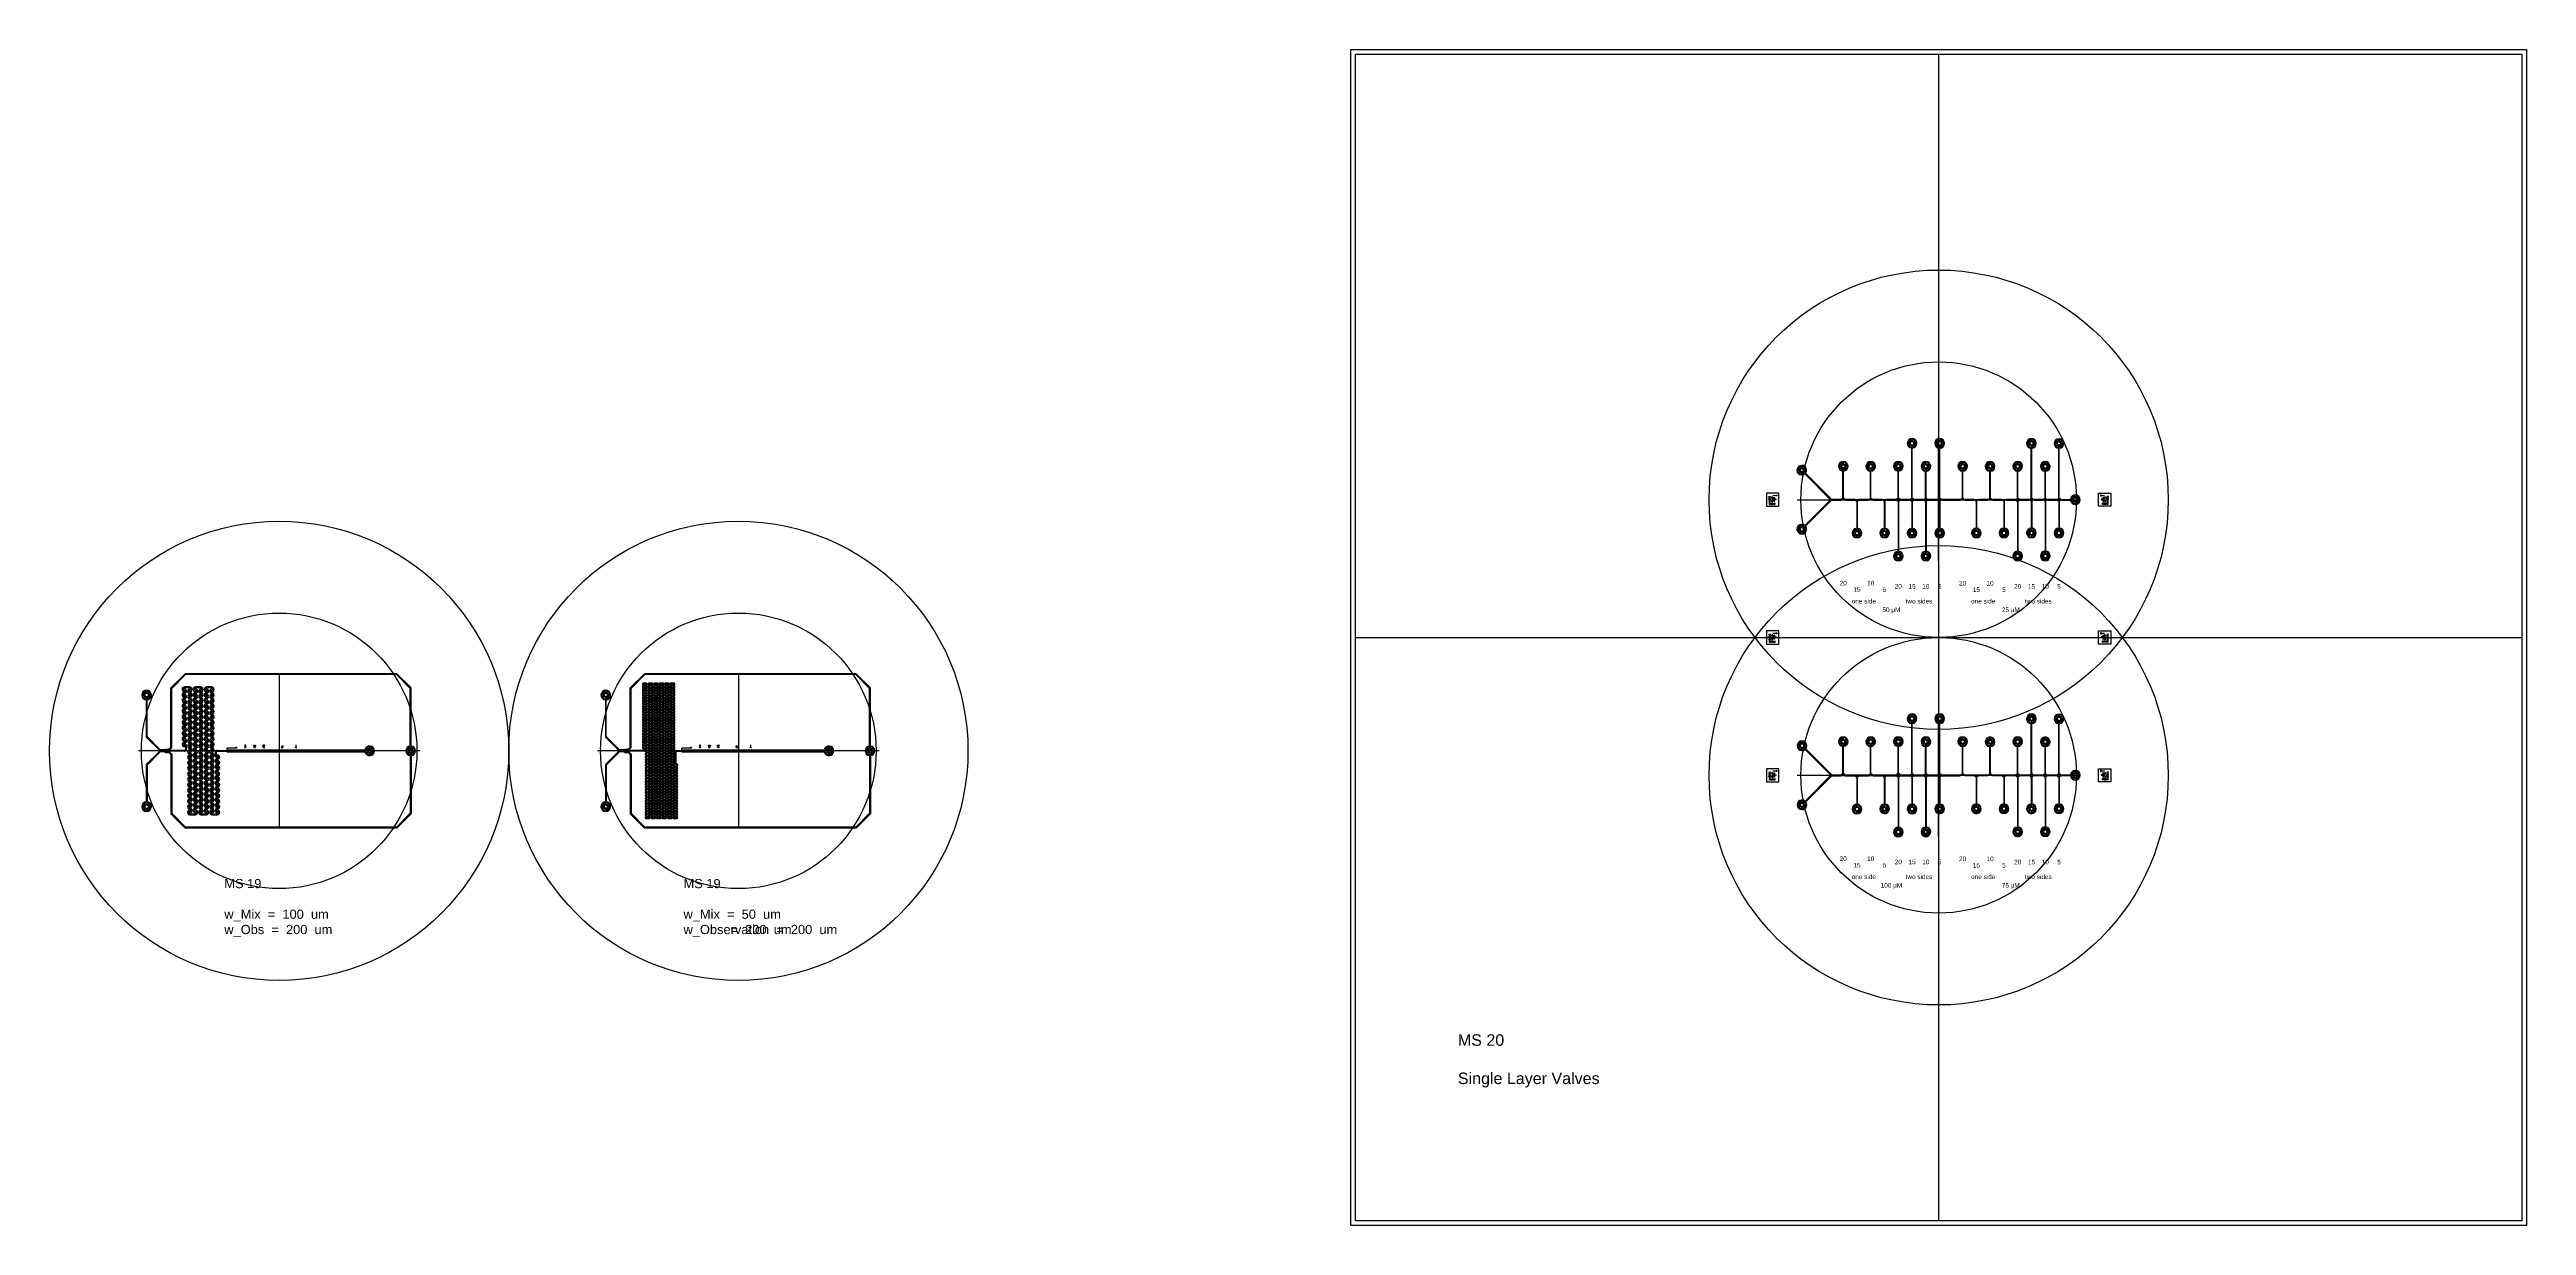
# Model space of a CAD drawing. Header units: millimetres. Extents: x 40661 to 310350, y 5158 to 133158.
import ezdxf

# ---------------------------------------------------------------- set-up
doc = ezdxf.new("R2010")
doc.units = ezdxf.units.MM
for name, color, linetype in [('Clear', 150, 'Continuous'), ('Mask', 10, 'Continuous'), ('stoppers', 6, 'Continuous'), ('valves', 3, 'Continuous')]:
    doc.layers.add(name, color=color, linetype=linetype)
doc.styles.get("Standard").update_dxf_attribs({"font": 'arial.ttf'})

msp = doc.modelspace()

# ---------------------------------------------------------------- texts
at = {"layer": 'Clear', "attachment_point": 1}
for s, width, heights, insert, char_height in [('MS 19\\P\\Pw_Mix  =  100  um\\Pw_Obs  =  200  um', 17241.97, [6961], (59691, 42873), 1000), ('MS 19\\P\\Pw_Mix  =  50  um\\Pw_Observation  =  200  um', 17241.97, [6961], (109691, 42873), 1000), ('MS 19\\P\\Pw_Mix  =  50  um\\Pw_Obs  =  200  um', 17241.97, [6961], (109691, 42873), 1000), ('MS 20\\P\\PSingle Layer Valves', 18981.93, [9373], (194001, 25965), 1250)]:
    msp.add_mtext_dynamic_manual_height_columns(s, width=width, gutter_width=12.5, heights=heights, dxfattribs=dict(at, insert=insert, char_height=char_height))
at = {"layer": 'stoppers', "char_height": 1000, "attachment_point": 5}
for s, width, insert in [('{\\H0.5x;20 }', 1203.63, (235956, 75076)), ('{\\H0.5x;one side }', 2808.52, (238206, 73108)), ('{\\H0.5x;15 }', 1203.63, (237456, 74376)), ('{\\H0.5x;10 }', 1203.63, (238956, 75076)), ('{\\H0.5x;5 }', 1203.63, (240456, 74376)), ('{\\H0.5x;20 }', 1203.63, (241956, 74726)), ('{\\H0.5x;two sides }', 3455.49, (244206, 73108)), ('{\\H0.5x;15 }', 1203.63, (243456, 74726)), ('{\\H0.5x;10 }', 1203.63, (244956, 74726)), ('{\\H0.5x;5 }', 1203.63, (246456, 74726)), ('{\\H0.5x;20 }', 1203.63, (248956, 75063)), ('{\\H0.5x;one side }', 2808.52, (251206, 73108)), ('{\\H0.5x;15 }', 1203.63, (250456, 74363)), ('{\\H0.5x;10 }', 1203.63, (251956, 75063)), ('{\\H0.5x;5 }', 1203.63, (253456, 74363)), ('{\\H0.5x;20 }', 1203.63, (254956, 74713)), ('{\\H0.5x;two sides }', 3455.49, (257206, 73108)), ('{\\H0.5x;15 }', 1203.63, (256456, 74713)), ('{\\H0.5x;10 }', 1203.63, (257956, 74713)), ('{\\H0.5x;5 }', 1203.63, (259456, 74713)), ('{\\H0.5x;50 \\fSymbol|b0|i0|c2|p18;m\\fArial|b0|i0|c0|p34;M }', 2406.81, (241206, 72108)), ('{\\H0.5x;25 \\fSymbol|b0|i0|c2|p18;m\\fArial|b0|i0|c0|p34;M }', 2406.81, (254206, 72108)), ('{\\H0.5x;20 }', 1203.63, (235956, 45076)), ('{\\H0.5x;one side }', 2808.52, (238206, 43108)), ('{\\H0.5x;15 }', 1203.63, (237456, 44376)), ('{\\H0.5x;10 }', 1203.63, (238956, 45076)), ('{\\H0.5x;5 }', 1203.63, (240456, 44376)), ('{\\H0.5x;20 }', 1203.63, (241956, 44726)), ('{\\H0.5x;two sides }', 3455.49, (244206, 43108)), ('{\\H0.5x;15 }', 1203.63, (243456, 44726)), ('{\\H0.5x;10 }', 1203.63, (244956, 44726)), ('{\\H0.5x;5 }', 1203.63, (246456, 44726)), ('{\\H0.5x;20 }', 1203.63, (248956, 45063)), ('{\\H0.5x;one side }', 2808.52, (251206, 43108)), ('{\\H0.5x;15 }', 1203.63, (250456, 44363)), ('{\\H0.5x;10 }', 1203.63, (251956, 45063)), ('{\\H0.5x;5 }', 1203.63, (253456, 44363)), ('{\\H0.5x;20 }', 1203.63, (254956, 44713)), ('{\\H0.5x;two sides }', 3455.49, (257206, 43108)), ('{\\H0.5x;15 }', 1203.63, (256456, 44713)), ('{\\H0.5x;10 }', 1203.63, (257956, 44713)), ('{\\H0.5x;5 }', 1203.63, (259456, 44713)), ('{\\H0.5x;100 \\fSymbol|b0|i0|c2|p18;m\\fArial|b0|i0|c0|p34;M }', 2406.81, (241206, 42108)), ('{\\H0.5x;75 \\fSymbol|b0|i0|c2|p18;m\\fArial|b0|i0|c0|p34;M }', 2406.81, (254206, 42108))]:
    msp.add_mtext_dynamic_manual_height_columns(s, width=width, gutter_width=12.5, heights=[523], dxfattribs=dict(at, insert=insert))

# ---------------------------------------------------------------- linework, layer by layer
for p, q in [((246350, 132658), (246350, 5658)), ((246350, 77484), (246350, 90832)), ((230946, 84158), (261754, 84158)), ((246350, 74158), (246350, 64158)), ((182850, 69158), (309850, 69158)), ((228946, 69158), (263754, 69158)), ((65661, 65221), (65661, 48421)), ((115661, 65221), (115661, 48421)), ((115661, 65221), (115661, 48421)), ((246350, 47484), (246350, 60832)), ((80991, 56821), (50330, 56821)), ((59991, 56921), (59991, 57121)), ((60991, 57121), (59991, 57121)), ((130991, 56821), (100330, 56821)), ((130991, 56821), (100330, 56821)), ((109491, 56921), (109491, 57121)), ((110491, 57121), (109491, 57121)), ((109491, 56921), (109491, 57121)), ((110491, 57121), (109491, 57121)), ((230946, 54158), (261754, 54158))]:
    msp.add_line(p, q)
for centre, radius in [((246350, 84158), 25000), ((246350, 84158), 15000), ((65661, 56821), 25000), ((115661, 56821), 25000), ((115661, 56821), 25000), ((246350, 54158), 25000), ((65661, 56821), 15000), ((115661, 56821), 15000), ((115661, 56821), 15000), ((246350, 54158), 15000)]:
    msp.add_circle(centre, radius)
at = {"layer": 'Clear'}
for p, q in [((182350, 133158), (310350, 133158)), ((182350, 5158), (182350, 133158)), ((310350, 133158), (310350, 5158)), ((231325, 87422), (231009, 87422)), ((231325, 87322), (231009, 87322)), ((231325, 87422), (231102, 87646)), ((231325, 87322), (231102, 87099)), ((231396, 87493), (231172, 87716)), ((231396, 87252), (231172, 87028)), ((231396, 87493), (231396, 87809)), ((231396, 87252), (231396, 86936)), ((231496, 87493), (231496, 87809)), ((231496, 87493), (231719, 87716)), ((231496, 87252), (231719, 87028)), ((231496, 87252), (231496, 86936)), ((231566, 87422), (231790, 87646)), ((231566, 87422), (231882, 87422)), ((231566, 87322), (231790, 87099)), ((231566, 87322), (231882, 87322)), ((234589, 84158), (231780, 86967)), ((234681, 84208), (231851, 87038)), ((227601, 84868), (227601, 83448)), ((228946, 84868), (227601, 84868)), ((227851, 84187), (227851, 84199)), ((227851, 84199), (227951, 84199)), ((227951, 84187), (227851, 84187)), ((227876, 84487), (227876, 84499)), ((227876, 84499), (227951, 84499)), ((227951, 84487), (227876, 84487)), ((227876, 84337), (227876, 84349)), ((227876, 84349), (227951, 84349)), ((227951, 84337), (227876, 84337)), ((227876, 84037), (227876, 84049)), ((227876, 84049), (227951, 84049)), ((227951, 84037), (227876, 84037)), ((227876, 83887), (227876, 83899)), ((227876, 83899), (227951, 83899)), ((227951, 83887), (227876, 83887)), ((227901, 84457), (227901, 84469)), ((227901, 84469), (227951, 84469)), ((227951, 84457), (227901, 84457)), ((227901, 84427), (227901, 84439)), ((227901, 84439), (227951, 84439)), ((227951, 84427), (227901, 84427)), ((227901, 84397), (227901, 84409)), ((227901, 84409), (227951, 84409)), ((227951, 84397), (227901, 84397)), ((227901, 84367), (227901, 84379)), ((227901, 84379), (227951, 84379)), ((227951, 84367), (227901, 84367)), ((227901, 84307), (227901, 84319)), ((227901, 84319), (227951, 84319)), ((227951, 84307), (227901, 84307)), ((227901, 84277), (227901, 84289)), ((227901, 84289), (227951, 84289)), ((227951, 84277), (227901, 84277)), ((227901, 84247), (227901, 84259)), ((227901, 84259), (227951, 84259)), ((227951, 84247), (227901, 84247)), ((227901, 84217), (227901, 84229)), ((227901, 84229), (227951, 84229)), ((227951, 84217), (227901, 84217)), ((227901, 84157), (227901, 84169)), ((227901, 84169), (227951, 84169)), ((227951, 84157), (227901, 84157)), ((227901, 84127), (227901, 84139)), ((227901, 84139), (227951, 84139)), ((227951, 84127), (227901, 84127)), ((227901, 84097), (227901, 84109)), ((227901, 84109), (227951, 84109)), ((227951, 84097), (227901, 84097)), ((227901, 84067), (227901, 84079)), ((227901, 84079), (227951, 84079)), ((227951, 84067), (227901, 84067)), ((227901, 84007), (227901, 84019)), ((227901, 84019), (227951, 84019)), ((227951, 84007), (227901, 84007)), ((227901, 83977), (227901, 83989)), ((227901, 83989), (227951, 83989)), ((227951, 83977), (227901, 83977)), ((227901, 83947), (227901, 83959)), ((227901, 83959), (227951, 83959)), ((227951, 83947), (227901, 83947)), ((227901, 83917), (227901, 83929)), ((227901, 83929), (227951, 83929)), ((227951, 83917), (227901, 83917)), ((227916, 83723), (227916, 83798)), ((227916, 83798), (227928, 83798)), ((227928, 83723), (227916, 83723)), ((227928, 83798), (227928, 83723)), ((227946, 83723), (227946, 83773)), ((227946, 83773), (227958, 83773)), ((227958, 83723), (227946, 83723)), ((227951, 84499), (227951, 84487)), ((227951, 84469), (227951, 84457)), ((227951, 84439), (227951, 84427)), ((227951, 84409), (227951, 84397)), ((227951, 84379), (227951, 84367)), ((227951, 84349), (227951, 84337)), ((227951, 84319), (227951, 84307)), ((227951, 84289), (227951, 84277)), ((227951, 84259), (227951, 84247)), ((227951, 84229), (227951, 84217)), ((227951, 84199), (227951, 84187)), ((227951, 84169), (227951, 84157)), ((227951, 84139), (227951, 84127)), ((227951, 84109), (227951, 84097)), ((227951, 84079), (227951, 84067)), ((227951, 84049), (227951, 84037)), ((227951, 84019), (227951, 84007)), ((227951, 83989), (227951, 83977)), ((227951, 83959), (227951, 83947)), ((227951, 83929), (227951, 83917)), ((227951, 83899), (227951, 83887)), ((227958, 83773), (227958, 83723)), ((227976, 83723), (227976, 83773)), ((227976, 83773), (227988, 83773)), ((227988, 83723), (227976, 83723)), ((227988, 83773), (227988, 83723)), ((228006, 83723), (228006, 83773)), ((228006, 83773), (228018, 83773)), ((228018, 83723), (228006, 83723)), ((228018, 83773), (228018, 83723)), ((228036, 83723), (228036, 83773)), ((228036, 83773), (228048, 83773)), ((228048, 83723), (228036, 83723)), ((228048, 83773), (228048, 83723)), ((228066, 83723), (228066, 83798)), ((228066, 83798), (228078, 83798)), ((228078, 83723), (228066, 83723)), ((228078, 83798), (228078, 83723)), ((228096, 83723), (228096, 83773)), ((228096, 83773), (228108, 83773)), ((228108, 83723), (228096, 83723)), ((228108, 83773), (228108, 83723)), ((228126, 83723), (228126, 83773)), ((228126, 83773), (228138, 83773)), ((228138, 83723), (228126, 83723)), ((228138, 83773), (228138, 83723)), ((228156, 83723), (228156, 83773)), ((228156, 83773), (228168, 83773)), ((228168, 83723), (228156, 83723)), ((228168, 83773), (228168, 83723)), ((228200, 84459), (228174, 84459)), ((228174, 84459), (228174, 84303)), ((228174, 84303), (228200, 84303)), ((228177, 84080), (228197, 84080)), ((228177, 83930), (228177, 84080)), ((228197, 83930), (228177, 83930)), ((228186, 83723), (228186, 83773)), ((228186, 83773), (228198, 83773)), ((228198, 83723), (228186, 83723)), ((228197, 84019), (228268, 84090)), ((228197, 84080), (228197, 84019)), ((228197, 83991), (228197, 83930)), ((228197, 83991), (228268, 83920)), ((228198, 83773), (228198, 83723)), ((228200, 84403), (228268, 84470)), ((228200, 84403), (228200, 84459)), ((228200, 84303), (228200, 84360)), ((228200, 84360), (228268, 84292)), ((228212, 84005), (228282, 84076)), ((228212, 84005), (228282, 83934)), ((228216, 84381), (228287, 84452)), ((228216, 84381), (228287, 84310)), ((228216, 83723), (228216, 83823)), ((228216, 83823), (228228, 83823)), ((228228, 83723), (228216, 83723)), ((228219, 84215), (228419, 84215)), ((228219, 84171), (228219, 84215)), ((228419, 84171), (228219, 84171)), ((228228, 83823), (228228, 83723)), ((228246, 83723), (228246, 83773)), ((228246, 83773), (228258, 83773)), ((228258, 83723), (228246, 83723)), ((228258, 83773), (228258, 83723)), ((228268, 84470), (228287, 84452)), ((228268, 84292), (228287, 84310)), ((228268, 84090), (228282, 84076)), ((228268, 83920), (228282, 83934)), ((228276, 83723), (228276, 83773)), ((228276, 83773), (228288, 83773)), ((228288, 83723), (228276, 83723)), ((228288, 83773), (228288, 83723)), ((228306, 83723), (228306, 83773)), ((228306, 83773), (228318, 83773)), ((228318, 83723), (228306, 83723)), ((228318, 83773), (228318, 83723)), ((228336, 83723), (228336, 83773)), ((228336, 83773), (228348, 83773)), ((228348, 83723), (228336, 83723)), ((228348, 83773), (228348, 83723)), ((228366, 83723), (228366, 83798)), ((228366, 83798), (228378, 83798)), ((228378, 83723), (228366, 83723)), ((228378, 83798), (228378, 83723)), ((228396, 83723), (228396, 83773)), ((228396, 83773), (228408, 83773)), ((228408, 83723), (228396, 83723)), ((228408, 83773), (228408, 83723)), ((228419, 84215), (228419, 84415)), ((228419, 84415), (228463, 84415)), ((228419, 83971), (228419, 84171)), ((228463, 83971), (228419, 83971)), ((228426, 83723), (228426, 83773)), ((228426, 83773), (228438, 83773)), ((228438, 83723), (228426, 83723)), ((228438, 83773), (228438, 83723)), ((228456, 83723), (228456, 83773)), ((228456, 83773), (228468, 83773)), ((228468, 83723), (228456, 83723)), ((228463, 84415), (228463, 84215)), ((228463, 84215), (228663, 84215)), ((228663, 84171), (228463, 84171)), ((228463, 84171), (228463, 83971)), ((228468, 83773), (228468, 83723)), ((228478, 84568), (228478, 84668)), ((228478, 84668), (228490, 84668)), ((228490, 84568), (228478, 84568)), ((228486, 83723), (228486, 83773)), ((228486, 83773), (228498, 83773)), ((228498, 83723), (228486, 83723)), ((228490, 84668), (228490, 84568)), ((228498, 83773), (228498, 83723)), ((228515, 84568), (228515, 84668)), ((228515, 84668), (228527, 84668)), ((228527, 84568), (228515, 84568)), ((228516, 83723), (228516, 83798)), ((228516, 83798), (228528, 83798)), ((228528, 83723), (228516, 83723)), ((228527, 84668), (228527, 84568)), ((228528, 83798), (228528, 83723)), ((228663, 84215), (228663, 84171)), ((228946, 83448), (228946, 84868)), ((234589, 84158), (231780, 81349)), ((234681, 84108), (231851, 81278)), ((234681, 84208), (235681, 84208)), ((234681, 84108), (235681, 84108)), ((235706, 84183), (235681, 84208)), ((235706, 84133), (235681, 84108)), ((235706, 84183), (235706, 84133)), ((236206, 84183), (236231, 84208)), ((236206, 84183), (236206, 84133)), ((236206, 84133), (236231, 84108)), ((236231, 84208), (237181, 84208)), ((236231, 84108), (237181, 84108)), ((237206, 84183), (237181, 84208)), ((237206, 84133), (237181, 84108)), ((237206, 84183), (237206, 84133)), ((237706, 84183), (237731, 84208)), ((237706, 84183), (237706, 84133)), ((237706, 84133), (237731, 84108)), ((237731, 84208), (238681, 84208)), ((237731, 84108), (238681, 84108)), ((238706, 84183), (238681, 84208)), ((238706, 84133), (238681, 84108)), ((238706, 84183), (238706, 84133)), ((239206, 84183), (239231, 84208)), ((239206, 84183), (239206, 84133)), ((239206, 84133), (239231, 84108)), ((239231, 84208), (240181, 84208)), ((239231, 84108), (240181, 84108)), ((240206, 84183), (240181, 84208)), ((240206, 84133), (240181, 84108)), ((240206, 84183), (240206, 84133)), ((240706, 84183), (240731, 84208)), ((240706, 84183), (240706, 84133)), ((240706, 84133), (240731, 84108)), ((240731, 84208), (241681, 84208)), ((240731, 84108), (241681, 84108)), ((241706, 84158), (241681, 84183)), ((241706, 84133), (241681, 84108)), ((241706, 84183), (241706, 84133)), ((242206, 84183), (242231, 84208)), ((242206, 84183), (242206, 84133)), ((242206, 84133), (242231, 84108)), ((242231, 84208), (243181, 84208)), ((242231, 84108), (243181, 84108)), ((243206, 84183), (243181, 84208)), ((243206, 84133), (243181, 84108)), ((243206, 84183), (243206, 84133)), ((243706, 84183), (243731, 84208)), ((243706, 84183), (243706, 84133)), ((243706, 84133), (243731, 84108)), ((243731, 84208), (244681, 84208)), ((243731, 84108), (244681, 84108)), ((244706, 84183), (244681, 84208)), ((244706, 84133), (244681, 84108)), ((244706, 84183), (244706, 84133)), ((245206, 84183), (245231, 84208)), ((245206, 84183), (245206, 84133)), ((245206, 84133), (245231, 84108)), ((245231, 84208), (246181, 84208)), ((245231, 84108), (246181, 84108)), ((246206, 84183), (246181, 84208)), ((246206, 84133), (246181, 84108)), ((246206, 84183), (246206, 84133)), ((246706, 84183), (246731, 84208)), ((246706, 84183), (246706, 84133)), ((246706, 84133), (246731, 84108)), ((246731, 84208), (248681, 84208)), ((246731, 84108), (248681, 84108)), ((248706, 84183), (248681, 84208)), ((248706, 84133), (248681, 84108)), ((248706, 84183), (248706, 84133)), ((249206, 84183), (249231, 84208)), ((249206, 84183), (249206, 84133)), ((249206, 84133), (249231, 84108)), ((249231, 84208), (250181, 84208)), ((249231, 84108), (250181, 84108)), ((250206, 84183), (250181, 84208)), ((250206, 84133), (250181, 84108)), ((250206, 84183), (250206, 84133)), ((250706, 84183), (250731, 84208)), ((250706, 84183), (250706, 84133)), ((250706, 84133), (250731, 84108)), ((250731, 84208), (251681, 84208)), ((250731, 84108), (251681, 84108)), ((251706, 84183), (251681, 84208)), ((251706, 84133), (251681, 84108)), ((251706, 84183), (251706, 84133)), ((252206, 84183), (252231, 84208)), ((252206, 84183), (252206, 84133)), ((252206, 84133), (252231, 84108)), ((252231, 84208), (253181, 84208)), ((252231, 84108), (253181, 84108)), ((253206, 84183), (253181, 84208)), ((253206, 84133), (253181, 84108)), ((253206, 84183), (253206, 84133)), ((253706, 84183), (253731, 84208)), ((253706, 84183), (253706, 84133)), ((253706, 84133), (253731, 84108)), ((253731, 84208), (254681, 84208)), ((253731, 84108), (254681, 84108)), ((254706, 84183), (254681, 84208)), ((254706, 84133), (254681, 84108)), ((254706, 84183), (254706, 84133)), ((255206, 84183), (255231, 84208)), ((255206, 84183), (255206, 84133)), ((255206, 84133), (255231, 84108)), ((255231, 84208), (256181, 84208)), ((255231, 84108), (256181, 84108)), ((256206, 84183), (256181, 84208)), ((256206, 84133), (256181, 84108)), ((256206, 84183), (256206, 84133)), ((256706, 84183), (256731, 84208)), ((256706, 84183), (256706, 84133)), ((256706, 84133), (256731, 84108)), ((256731, 84208), (257681, 84208)), ((256731, 84108), (257681, 84108)), ((257706, 84183), (257681, 84208)), ((257706, 84133), (257681, 84108)), ((257706, 84183), (257706, 84133)), ((258206, 84183), (258231, 84208)), ((258206, 84183), (258206, 84133)), ((258206, 84133), (258231, 84108)), ((258231, 84208), (259181, 84208)), ((258231, 84108), (259181, 84108)), ((259206, 84183), (259181, 84208)), ((259206, 84133), (259181, 84108)), ((259206, 84183), (259206, 84133)), ((259706, 84183), (259718, 84195)), ((259706, 84183), (259706, 84133)), ((259706, 84133), (259718, 84120)), ((259718, 84195), (260706, 84195)), ((259718, 84120), (260706, 84120)), ((261109, 84208), (260793, 84208)), ((261109, 84108), (260793, 84108)), ((261109, 84208), (260885, 84431)), ((261109, 84108), (260885, 83885)), ((261179, 84278), (260956, 84502)), ((261179, 84037), (260956, 83814)), ((261179, 84278), (261179, 84594)), ((261179, 84037), (261179, 83722)), ((261279, 84278), (261279, 84594)), ((261279, 84278), (261503, 84502)), ((261279, 84037), (261503, 83814)), ((261279, 84037), (261279, 83722)), ((261350, 84208), (261573, 84431)), ((261350, 84208), (261666, 84208)), ((261350, 84108), (261573, 83885)), ((261350, 84108), (261666, 84108)), ((263754, 84868), (265099, 84868)), ((263754, 83448), (263754, 84868)), ((264237, 84215), (264037, 84215)), ((264037, 84215), (264037, 84171)), ((264037, 84171), (264237, 84171)), ((264184, 83798), (264172, 83798)), ((264172, 83798), (264172, 83723)), ((264172, 83723), (264184, 83723)), ((264185, 84668), (264173, 84668)), ((264173, 84668), (264173, 84568)), ((264173, 84568), (264185, 84568)), ((264184, 83723), (264184, 83798)), ((264185, 84568), (264185, 84668)), ((264214, 83773), (264202, 83773)), ((264202, 83773), (264202, 83723)), ((264202, 83723), (264214, 83723)), ((264222, 84668), (264210, 84668)), ((264210, 84668), (264210, 84568)), ((264210, 84568), (264222, 84568)), ((264214, 83723), (264214, 83773)), ((264222, 84568), (264222, 84668)), ((264244, 83773), (264232, 83773)), ((264232, 83773), (264232, 83723)), ((264232, 83723), (264244, 83723)), ((264281, 84415), (264237, 84415)), ((264237, 84415), (264237, 84215)), ((264237, 84171), (264237, 83971)), ((264237, 83971), (264281, 83971)), ((264244, 83723), (264244, 83773)), ((264274, 83773), (264262, 83773)), ((264262, 83773), (264262, 83723)), ((264262, 83723), (264274, 83723)), ((264274, 83723), (264274, 83773)), ((264281, 84215), (264281, 84415)), ((264481, 84215), (264281, 84215)), ((264281, 83971), (264281, 84171)), ((264281, 84171), (264481, 84171)), ((264304, 83773), (264292, 83773)), ((264292, 83773), (264292, 83723)), ((264292, 83723), (264304, 83723)), ((264304, 83723), (264304, 83773)), ((264334, 83798), (264322, 83798)), ((264322, 83798), (264322, 83723)), ((264322, 83723), (264334, 83723)), ((264334, 83723), (264334, 83798)), ((264364, 83773), (264352, 83773)), ((264352, 83773), (264352, 83723)), ((264352, 83723), (264364, 83723)), ((264364, 83723), (264364, 83773)), ((264394, 83773), (264382, 83773)), ((264382, 83773), (264382, 83723)), ((264382, 83723), (264394, 83723)), ((264394, 83723), (264394, 83773)), ((264424, 83773), (264412, 83773)), ((264412, 83773), (264412, 83723)), ((264412, 83723), (264424, 83723)), ((264432, 84470), (264413, 84452)), ((264484, 84381), (264413, 84452)), ((264484, 84381), (264413, 84310)), ((264432, 84292), (264413, 84310)), ((264432, 84090), (264418, 84076)), ((264488, 84005), (264418, 84076)), ((264488, 84005), (264418, 83934)), ((264432, 83920), (264418, 83934)), ((264424, 83723), (264424, 83773)), ((264500, 84403), (264432, 84470)), ((264500, 84360), (264432, 84292)), ((264503, 84019), (264432, 84090)), ((264503, 83991), (264432, 83920)), ((264454, 83773), (264442, 83773)), ((264442, 83773), (264442, 83723)), ((264442, 83723), (264454, 83723)), ((264454, 83723), (264454, 83773)), ((264484, 83823), (264472, 83823)), ((264472, 83823), (264472, 83723)), ((264472, 83723), (264484, 83723)), ((264481, 84171), (264481, 84215)), ((264484, 83723), (264484, 83823)), ((264500, 84403), (264500, 84459)), ((264500, 84459), (264526, 84459)), ((264500, 84303), (264500, 84360)), ((264526, 84303), (264500, 84303)), ((264514, 83773), (264502, 83773)), ((264502, 83773), (264502, 83723)), ((264502, 83723), (264514, 83723)), ((264523, 84080), (264503, 84080)), ((264503, 84080), (264503, 84019)), ((264503, 83991), (264503, 83930)), ((264503, 83930), (264523, 83930)), ((264514, 83723), (264514, 83773)), ((264523, 83930), (264523, 84080)), ((264526, 84459), (264526, 84303)), ((264544, 83773), (264532, 83773)), ((264532, 83773), (264532, 83723)), ((264532, 83723), (264544, 83723)), ((264544, 83723), (264544, 83773)), ((264574, 83773), (264562, 83773)), ((264562, 83773), (264562, 83723)), ((264562, 83723), (264574, 83723)), ((264574, 83723), (264574, 83773)), ((264604, 83773), (264592, 83773)), ((264592, 83773), (264592, 83723)), ((264592, 83723), (264604, 83723)), ((264604, 83723), (264604, 83773)), ((264634, 83798), (264622, 83798)), ((264622, 83798), (264622, 83723)), ((264622, 83723), (264634, 83723)), ((264634, 83723), (264634, 83798)), ((264664, 83773), (264652, 83773)), ((264652, 83773), (264652, 83723)), ((264652, 83723), (264664, 83723)), ((264664, 83723), (264664, 83773)), ((264694, 83773), (264682, 83773)), ((264682, 83773), (264682, 83723)), ((264682, 83723), (264694, 83723)), ((264694, 83723), (264694, 83773)), ((264724, 83773), (264712, 83773)), ((264712, 83773), (264712, 83723)), ((264712, 83723), (264724, 83723)), ((264724, 83723), (264724, 83773)), ((264754, 83773), (264742, 83773)), ((264742, 83773), (264742, 83723)), ((264742, 83723), (264754, 83723)), ((264824, 84499), (264749, 84499)), ((264749, 84499), (264749, 84487)), ((264749, 84487), (264824, 84487)), ((264799, 84469), (264749, 84469)), ((264749, 84469), (264749, 84457)), ((264749, 84457), (264799, 84457)), ((264799, 84439), (264749, 84439)), ((264749, 84439), (264749, 84427)), ((264749, 84427), (264799, 84427)), ((264799, 84409), (264749, 84409)), ((264749, 84409), (264749, 84397)), ((264749, 84397), (264799, 84397)), ((264799, 84379), (264749, 84379)), ((264749, 84379), (264749, 84367)), ((264749, 84367), (264799, 84367)), ((264824, 84349), (264749, 84349)), ((264749, 84349), (264749, 84337)), ((264749, 84337), (264824, 84337)), ((264799, 84319), (264749, 84319)), ((264749, 84319), (264749, 84307)), ((264749, 84307), (264799, 84307)), ((264799, 84289), (264749, 84289)), ((264749, 84289), (264749, 84277)), ((264749, 84277), (264799, 84277)), ((264799, 84259), (264749, 84259)), ((264749, 84259), (264749, 84247)), ((264749, 84247), (264799, 84247)), ((264799, 84229), (264749, 84229)), ((264749, 84229), (264749, 84217)), ((264749, 84217), (264799, 84217)), ((264849, 84199), (264749, 84199)), ((264749, 84199), (264749, 84187)), ((264749, 84187), (264849, 84187)), ((264799, 84169), (264749, 84169)), ((264749, 84169), (264749, 84157)), ((264749, 84157), (264799, 84157)), ((264799, 84139), (264749, 84139)), ((264749, 84139), (264749, 84127)), ((264749, 84127), (264799, 84127)), ((264799, 84109), (264749, 84109)), ((264749, 84109), (264749, 84097)), ((264749, 84097), (264799, 84097)), ((264799, 84079), (264749, 84079)), ((264749, 84079), (264749, 84067)), ((264749, 84067), (264799, 84067)), ((264824, 84049), (264749, 84049)), ((264749, 84049), (264749, 84037)), ((264749, 84037), (264824, 84037)), ((264799, 84019), (264749, 84019)), ((264749, 84019), (264749, 84007)), ((264749, 84007), (264799, 84007)), ((264799, 83989), (264749, 83989)), ((264749, 83989), (264749, 83977)), ((264749, 83977), (264799, 83977)), ((264799, 83959), (264749, 83959)), ((264749, 83959), (264749, 83947)), ((264749, 83947), (264799, 83947)), ((264799, 83929), (264749, 83929)), ((264749, 83929), (264749, 83917)), ((264749, 83917), (264799, 83917)), ((264824, 83899), (264749, 83899)), ((264749, 83899), (264749, 83887)), ((264749, 83887), (264824, 83887)), ((264754, 83723), (264754, 83773)), ((264784, 83798), (264772, 83798)), ((264772, 83798), (264772, 83723)), ((264772, 83723), (264784, 83723)), ((264784, 83723), (264784, 83798)), ((264799, 84457), (264799, 84469)), ((264799, 84427), (264799, 84439)), ((264799, 84397), (264799, 84409)), ((264799, 84367), (264799, 84379)), ((264799, 84307), (264799, 84319)), ((264799, 84277), (264799, 84289)), ((264799, 84247), (264799, 84259)), ((264799, 84217), (264799, 84229)), ((264799, 84157), (264799, 84169)), ((264799, 84127), (264799, 84139)), ((264799, 84097), (264799, 84109)), ((264799, 84067), (264799, 84079)), ((264799, 84007), (264799, 84019)), ((264799, 83977), (264799, 83989)), ((264799, 83947), (264799, 83959)), ((264799, 83917), (264799, 83929)), ((264824, 84487), (264824, 84499)), ((264824, 84337), (264824, 84349)), ((264824, 84037), (264824, 84049)), ((264824, 83887), (264824, 83899)), ((264849, 84187), (264849, 84199)), ((265099, 84868), (265099, 83448)), ((227601, 83448), (228946, 83448)), ((231325, 80994), (231009, 80994)), ((231325, 80994), (231102, 81217)), ((231396, 81064), (231172, 81288)), ((231396, 81064), (231396, 81380)), ((231496, 81064), (231496, 81380)), ((231496, 81064), (231719, 81288)), ((231566, 80994), (231790, 81217)), ((231566, 80994), (231882, 80994)), ((265099, 83448), (263754, 83448)), ((231325, 80894), (231009, 80894)), ((231325, 80894), (231102, 80670)), ((231396, 80823), (231172, 80600)), ((231396, 80823), (231396, 80507)), ((231496, 80823), (231719, 80600)), ((231496, 80823), (231496, 80507)), ((231566, 80894), (231790, 80670)), ((231566, 80894), (231882, 80894)), ((227601, 69868), (227601, 68448)), ((228946, 69868), (227601, 69868)), ((227601, 68448), (228946, 68448)), ((227851, 69187), (227851, 69199)), ((227851, 69199), (227951, 69199)), ((227951, 69187), (227851, 69187)), ((227876, 69487), (227876, 69499)), ((227876, 69499), (227951, 69499)), ((227951, 69487), (227876, 69487)), ((227876, 69337), (227876, 69349)), ((227876, 69349), (227951, 69349)), ((227951, 69337), (227876, 69337)), ((227876, 69037), (227876, 69049)), ((227876, 69049), (227951, 69049)), ((227951, 69037), (227876, 69037)), ((227876, 68887), (227876, 68899)), ((227876, 68899), (227951, 68899)), ((227951, 68887), (227876, 68887)), ((227901, 69457), (227901, 69469)), ((227901, 69469), (227951, 69469)), ((227951, 69457), (227901, 69457)), ((227901, 69427), (227901, 69439)), ((227901, 69439), (227951, 69439)), ((227951, 69427), (227901, 69427)), ((227901, 69397), (227901, 69409)), ((227901, 69409), (227951, 69409)), ((227951, 69397), (227901, 69397)), ((227901, 69367), (227901, 69379)), ((227901, 69379), (227951, 69379)), ((227951, 69367), (227901, 69367)), ((227901, 69307), (227901, 69319)), ((227901, 69319), (227951, 69319)), ((227951, 69307), (227901, 69307)), ((227901, 69277), (227901, 69289)), ((227901, 69289), (227951, 69289)), ((227951, 69277), (227901, 69277)), ((227901, 69247), (227901, 69259)), ((227901, 69259), (227951, 69259)), ((227951, 69247), (227901, 69247)), ((227901, 69217), (227901, 69229)), ((227901, 69229), (227951, 69229)), ((227951, 69217), (227901, 69217)), ((227901, 69157), (227901, 69169)), ((227901, 69169), (227951, 69169)), ((227951, 69157), (227901, 69157)), ((227901, 69127), (227901, 69139)), ((227901, 69139), (227951, 69139)), ((227951, 69127), (227901, 69127)), ((227901, 69097), (227901, 69109)), ((227901, 69109), (227951, 69109)), ((227951, 69097), (227901, 69097)), ((227901, 69067), (227901, 69079)), ((227901, 69079), (227951, 69079)), ((227951, 69067), (227901, 69067)), ((227901, 69007), (227901, 69019)), ((227901, 69019), (227951, 69019)), ((227951, 69007), (227901, 69007)), ((227901, 68977), (227901, 68989)), ((227901, 68989), (227951, 68989)), ((227951, 68977), (227901, 68977)), ((227901, 68947), (227901, 68959)), ((227901, 68959), (227951, 68959)), ((227951, 68947), (227901, 68947)), ((227901, 68917), (227901, 68929)), ((227901, 68929), (227951, 68929)), ((227951, 68917), (227901, 68917)), ((227916, 68723), (227916, 68798)), ((227916, 68798), (227928, 68798)), ((227928, 68723), (227916, 68723)), ((227928, 68798), (227928, 68723)), ((227946, 68723), (227946, 68773)), ((227946, 68773), (227958, 68773)), ((227958, 68723), (227946, 68723)), ((227951, 69499), (227951, 69487)), ((227951, 69469), (227951, 69457)), ((227951, 69439), (227951, 69427)), ((227951, 69409), (227951, 69397)), ((227951, 69379), (227951, 69367)), ((227951, 69349), (227951, 69337)), ((227951, 69319), (227951, 69307)), ((227951, 69289), (227951, 69277)), ((227951, 69259), (227951, 69247)), ((227951, 69229), (227951, 69217)), ((227951, 69199), (227951, 69187)), ((227951, 69169), (227951, 69157)), ((227951, 69139), (227951, 69127)), ((227951, 69109), (227951, 69097)), ((227951, 69079), (227951, 69067)), ((227951, 69049), (227951, 69037)), ((227951, 69019), (227951, 69007)), ((227951, 68989), (227951, 68977)), ((227951, 68959), (227951, 68947)), ((227951, 68929), (227951, 68917)), ((227951, 68899), (227951, 68887)), ((227958, 68773), (227958, 68723)), ((227976, 68723), (227976, 68773)), ((227976, 68773), (227988, 68773)), ((227988, 68723), (227976, 68723)), ((227988, 68773), (227988, 68723)), ((228006, 68723), (228006, 68773)), ((228006, 68773), (228018, 68773)), ((228018, 68723), (228006, 68723)), ((228018, 68773), (228018, 68723)), ((228036, 68723), (228036, 68773)), ((228036, 68773), (228048, 68773)), ((228048, 68723), (228036, 68723)), ((228048, 68773), (228048, 68723)), ((228066, 68723), (228066, 68798)), ((228066, 68798), (228078, 68798)), ((228078, 68723), (228066, 68723)), ((228078, 68798), (228078, 68723)), ((228096, 68723), (228096, 68773)), ((228096, 68773), (228108, 68773)), ((228108, 68723), (228096, 68723)), ((228108, 68773), (228108, 68723)), ((228126, 68723), (228126, 68773)), ((228126, 68773), (228138, 68773)), ((228138, 68723), (228126, 68723)), ((228138, 68773), (228138, 68723)), ((228156, 68723), (228156, 68773)), ((228156, 68773), (228168, 68773)), ((228168, 68723), (228156, 68723)), ((228168, 68773), (228168, 68723)), ((228201, 69459), (228175, 69459)), ((228175, 69459), (228175, 69303)), ((228175, 69303), (228201, 69303)), ((228178, 69080), (228198, 69080)), ((228178, 68930), (228178, 69080)), ((228198, 68930), (228178, 68930)), ((228186, 68723), (228186, 68773)), ((228186, 68773), (228198, 68773)), ((228198, 68723), (228186, 68723)), ((228198, 69019), (228268, 69090)), ((228198, 69080), (228198, 69019)), ((228198, 68991), (228198, 68930)), ((228198, 68991), (228268, 68920)), ((228198, 68773), (228198, 68723)), ((228201, 69403), (228268, 69470)), ((228201, 69403), (228201, 69459)), ((228201, 69303), (228201, 69360)), ((228201, 69360), (228268, 69292)), ((228212, 69005), (228283, 69076)), ((228212, 69005), (228283, 68934)), ((228216, 69381), (228287, 69452)), ((228216, 69381), (228287, 69310)), ((228216, 68723), (228216, 68823)), ((228216, 68823), (228228, 68823)), ((228228, 68723), (228216, 68723)), ((228219, 69215), (228419, 69215)), ((228219, 69171), (228219, 69215)), ((228419, 69171), (228219, 69171)), ((228228, 68823), (228228, 68723)), ((228246, 68723), (228246, 68773)), ((228246, 68773), (228258, 68773)), ((228258, 68723), (228246, 68723)), ((228258, 68773), (228258, 68723)), ((228268, 69470), (228287, 69452)), ((228268, 69292), (228287, 69310)), ((228268, 69090), (228283, 69076)), ((228268, 68920), (228283, 68934)), ((228276, 68723), (228276, 68773)), ((228276, 68773), (228288, 68773)), ((228288, 68723), (228276, 68723)), ((228288, 68773), (228288, 68723)), ((228306, 68723), (228306, 68773)), ((228306, 68773), (228318, 68773)), ((228318, 68723), (228306, 68723)), ((228318, 68773), (228318, 68723)), ((228336, 68723), (228336, 68773)), ((228336, 68773), (228348, 68773)), ((228348, 68723), (228336, 68723)), ((228348, 68773), (228348, 68723)), ((228366, 68723), (228366, 68798)), ((228366, 68798), (228378, 68798)), ((228378, 68723), (228366, 68723)), ((228378, 68798), (228378, 68723)), ((228396, 68723), (228396, 68773)), ((228396, 68773), (228408, 68773)), ((228408, 68723), (228396, 68723)), ((228408, 68773), (228408, 68723)), ((228419, 69215), (228419, 69415)), ((228419, 69415), (228463, 69415)), ((228419, 68971), (228419, 69171)), ((228463, 68971), (228419, 68971)), ((228426, 68723), (228426, 68773)), ((228426, 68773), (228438, 68773)), ((228438, 68723), (228426, 68723)), ((228438, 68773), (228438, 68723)), ((228456, 68723), (228456, 68773)), ((228456, 68773), (228468, 68773)), ((228468, 68723), (228456, 68723)), ((228463, 69415), (228463, 69215)), ((228463, 69215), (228663, 69215)), ((228663, 69171), (228463, 69171)), ((228463, 69171), (228463, 68971)), ((228468, 68773), (228468, 68723)), ((228478, 69568), (228478, 69668)), ((228478, 69668), (228490, 69668)), ((228490, 69568), (228478, 69568)), ((228486, 68723), (228486, 68773)), ((228486, 68773), (228498, 68773)), ((228498, 68723), (228486, 68723)), ((228490, 69668), (228490, 69568)), ((228498, 68773), (228498, 68723)), ((228515, 69568), (228515, 69668)), ((228515, 69668), (228527, 69668)), ((228527, 69568), (228515, 69568)), ((228516, 68723), (228516, 68798)), ((228516, 68798), (228528, 68798)), ((228528, 68723), (228516, 68723)), ((228527, 69668), (228527, 69568)), ((228528, 68798), (228528, 68723)), ((228663, 69215), (228663, 69171)), ((228946, 68448), (228946, 69868)), ((263754, 69868), (265099, 69868)), ((263754, 68448), (263754, 69868)), ((265099, 68448), (263754, 68448)), ((264237, 69215), (264037, 69215)), ((264037, 69215), (264037, 69171)), ((264037, 69171), (264237, 69171)), ((264184, 68798), (264172, 68798)), ((264172, 68798), (264172, 68723)), ((264172, 68723), (264184, 68723)), ((264185, 69668), (264173, 69668)), ((264173, 69668), (264173, 69568)), ((264173, 69568), (264185, 69568)), ((264184, 68723), (264184, 68798)), ((264185, 69568), (264185, 69668)), ((264214, 68773), (264202, 68773)), ((264202, 68773), (264202, 68723)), ((264202, 68723), (264214, 68723)), ((264222, 69668), (264210, 69668)), ((264210, 69668), (264210, 69568)), ((264210, 69568), (264222, 69568)), ((264214, 68723), (264214, 68773)), ((264222, 69568), (264222, 69668)), ((264244, 68773), (264232, 68773)), ((264232, 68773), (264232, 68723)), ((264232, 68723), (264244, 68723)), ((264281, 69415), (264237, 69415)), ((264237, 69415), (264237, 69215)), ((264237, 69171), (264237, 68971)), ((264237, 68971), (264281, 68971)), ((264244, 68723), (264244, 68773)), ((264274, 68773), (264262, 68773)), ((264262, 68773), (264262, 68723)), ((264262, 68723), (264274, 68723)), ((264274, 68723), (264274, 68773)), ((264281, 69215), (264281, 69415)), ((264481, 69215), (264281, 69215)), ((264281, 68971), (264281, 69171)), ((264281, 69171), (264481, 69171)), ((264304, 68773), (264292, 68773)), ((264292, 68773), (264292, 68723)), ((264292, 68723), (264304, 68723)), ((264304, 68723), (264304, 68773)), ((264334, 68798), (264322, 68798)), ((264322, 68798), (264322, 68723)), ((264322, 68723), (264334, 68723)), ((264334, 68723), (264334, 68798)), ((264364, 68773), (264352, 68773)), ((264352, 68773), (264352, 68723)), ((264352, 68723), (264364, 68723)), ((264364, 68723), (264364, 68773)), ((264394, 68773), (264382, 68773)), ((264382, 68773), (264382, 68723)), ((264382, 68723), (264394, 68723)), ((264394, 68723), (264394, 68773)), ((264424, 68773), (264412, 68773)), ((264412, 68773), (264412, 68723)), ((264412, 68723), (264424, 68723)), ((264432, 69470), (264413, 69452)), ((264484, 69381), (264413, 69452)), ((264484, 69381), (264413, 69310)), ((264432, 69292), (264413, 69310)), ((264432, 69090), (264418, 69076)), ((264488, 69005), (264418, 69076)), ((264488, 69005), (264418, 68934)), ((264432, 68920), (264418, 68934)), ((264424, 68723), (264424, 68773)), ((264500, 69403), (264432, 69470)), ((264500, 69360), (264432, 69292)), ((264503, 69019), (264432, 69090)), ((264503, 68991), (264432, 68920)), ((264454, 68773), (264442, 68773)), ((264442, 68773), (264442, 68723)), ((264442, 68723), (264454, 68723)), ((264454, 68723), (264454, 68773)), ((264484, 68823), (264472, 68823)), ((264472, 68823), (264472, 68723)), ((264472, 68723), (264484, 68723)), ((264481, 69171), (264481, 69215)), ((264484, 68723), (264484, 68823)), ((264500, 69403), (264500, 69459)), ((264500, 69459), (264526, 69459)), ((264500, 69303), (264500, 69360)), ((264526, 69303), (264500, 69303)), ((264514, 68773), (264502, 68773)), ((264502, 68773), (264502, 68723)), ((264502, 68723), (264514, 68723)), ((264523, 69080), (264503, 69080)), ((264503, 69080), (264503, 69019)), ((264503, 68991), (264503, 68930)), ((264503, 68930), (264523, 68930)), ((264514, 68723), (264514, 68773)), ((264523, 68930), (264523, 69080)), ((264526, 69459), (264526, 69303)), ((264544, 68773), (264532, 68773)), ((264532, 68773), (264532, 68723)), ((264532, 68723), (264544, 68723)), ((264544, 68723), (264544, 68773)), ((264574, 68773), (264562, 68773)), ((264562, 68773), (264562, 68723)), ((264562, 68723), (264574, 68723)), ((264574, 68723), (264574, 68773)), ((264604, 68773), (264592, 68773)), ((264592, 68773), (264592, 68723)), ((264592, 68723), (264604, 68723)), ((264604, 68723), (264604, 68773)), ((264634, 68798), (264622, 68798)), ((264622, 68798), (264622, 68723)), ((264622, 68723), (264634, 68723)), ((264634, 68723), (264634, 68798)), ((264664, 68773), (264652, 68773)), ((264652, 68773), (264652, 68723)), ((264652, 68723), (264664, 68723)), ((264664, 68723), (264664, 68773)), ((264694, 68773), (264682, 68773)), ((264682, 68773), (264682, 68723)), ((264682, 68723), (264694, 68723)), ((264694, 68723), (264694, 68773)), ((264724, 68773), (264712, 68773)), ((264712, 68773), (264712, 68723)), ((264712, 68723), (264724, 68723)), ((264724, 68723), (264724, 68773)), ((264754, 68773), (264742, 68773)), ((264742, 68773), (264742, 68723)), ((264742, 68723), (264754, 68723)), ((264824, 69499), (264749, 69499)), ((264749, 69499), (264749, 69487)), ((264749, 69487), (264824, 69487)), ((264799, 69469), (264749, 69469)), ((264749, 69469), (264749, 69457)), ((264749, 69457), (264799, 69457)), ((264799, 69439), (264749, 69439)), ((264749, 69439), (264749, 69427)), ((264749, 69427), (264799, 69427)), ((264799, 69409), (264749, 69409)), ((264749, 69409), (264749, 69397)), ((264749, 69397), (264799, 69397)), ((264799, 69379), (264749, 69379)), ((264749, 69379), (264749, 69367)), ((264749, 69367), (264799, 69367)), ((264824, 69349), (264749, 69349)), ((264749, 69349), (264749, 69337)), ((264749, 69337), (264824, 69337)), ((264799, 69319), (264749, 69319)), ((264749, 69319), (264749, 69307)), ((264749, 69307), (264799, 69307)), ((264799, 69289), (264749, 69289)), ((264749, 69289), (264749, 69277)), ((264749, 69277), (264799, 69277)), ((264799, 69259), (264749, 69259)), ((264749, 69259), (264749, 69247)), ((264749, 69247), (264799, 69247)), ((264799, 69229), (264749, 69229)), ((264749, 69229), (264749, 69217)), ((264749, 69217), (264799, 69217)), ((264849, 69199), (264749, 69199)), ((264749, 69199), (264749, 69187)), ((264749, 69187), (264849, 69187)), ((264799, 69169), (264749, 69169)), ((264749, 69169), (264749, 69157)), ((264749, 69157), (264799, 69157)), ((264799, 69139), (264749, 69139)), ((264749, 69139), (264749, 69127)), ((264749, 69127), (264799, 69127)), ((264799, 69109), (264749, 69109)), ((264749, 69109), (264749, 69097)), ((264749, 69097), (264799, 69097)), ((264799, 69079), (264749, 69079)), ((264749, 69079), (264749, 69067)), ((264749, 69067), (264799, 69067)), ((264824, 69049), (264749, 69049)), ((264749, 69049), (264749, 69037)), ((264749, 69037), (264824, 69037)), ((264799, 69019), (264749, 69019)), ((264749, 69019), (264749, 69007)), ((264749, 69007), (264799, 69007)), ((264799, 68989), (264749, 68989)), ((264749, 68989), (264749, 68977)), ((264749, 68977), (264799, 68977)), ((264799, 68959), (264749, 68959)), ((264749, 68959), (264749, 68947)), ((264749, 68947), (264799, 68947)), ((264799, 68929), (264749, 68929)), ((264749, 68929), (264749, 68917)), ((264749, 68917), (264799, 68917)), ((264824, 68899), (264749, 68899)), ((264749, 68899), (264749, 68887)), ((264749, 68887), (264824, 68887)), ((264754, 68723), (264754, 68773)), ((264784, 68798), (264772, 68798)), ((264772, 68798), (264772, 68723)), ((264772, 68723), (264784, 68723)), ((264784, 68723), (264784, 68798)), ((264799, 69457), (264799, 69469)), ((264799, 69427), (264799, 69439)), ((264799, 69397), (264799, 69409)), ((264799, 69367), (264799, 69379)), ((264799, 69307), (264799, 69319)), ((264799, 69277), (264799, 69289)), ((264799, 69247), (264799, 69259)), ((264799, 69217), (264799, 69229)), ((264799, 69157), (264799, 69169)), ((264799, 69127), (264799, 69139)), ((264799, 69097), (264799, 69109)), ((264799, 69067), (264799, 69079)), ((264799, 69007), (264799, 69019)), ((264799, 68977), (264799, 68989)), ((264799, 68947), (264799, 68959)), ((264799, 68917), (264799, 68929)), ((264824, 69487), (264824, 69499)), ((264824, 69337), (264824, 69349)), ((264824, 69037), (264824, 69049)), ((264824, 68887), (264824, 68899)), ((264849, 69187), (264849, 69199)), ((265099, 69868), (265099, 68448)), ((55433, 65221), (53874, 63663)), ((55474, 65121), (53974, 63621)), ((78483, 65221), (55433, 65221)), ((78441, 65121), (55474, 65121)), ((78441, 65121), (79941, 63621)), ((78483, 65221), (80041, 63663)), ((105433, 65221), (103874, 63663)), ((105433, 65221), (103874, 63663)), ((105474, 65121), (103974, 63621)), ((105474, 65121), (103974, 63621)), ((128483, 65221), (105433, 65221)), ((128483, 65221), (105433, 65221)), ((128441, 65121), (105474, 65121)), ((128441, 65121), (105474, 65121)), ((128441, 65121), (129941, 63621)), ((128441, 65121), (129941, 63621)), ((128483, 65221), (130041, 63663)), ((128483, 65221), (130041, 63663)), ((51178, 62365), (51178, 58324)), ((51278, 58365), (51278, 62365)), ((53874, 57225), (53874, 63663)), ((53974, 57184), (53974, 63621)), ((55291, 63380), (55291, 63566)), ((55291, 63380), (55291, 63566)), ((55291, 62780), (55291, 62966)), ((55291, 62780), (55291, 62966)), ((55291, 62180), (55291, 62366)), ((55291, 62180), (55291, 62366)), ((55941, 63771), (55341, 63771)), ((55941, 63671), (55341, 63671)), ((55391, 63276), (55391, 63463)), ((55391, 63276), (55391, 63463)), ((55391, 62676), (55391, 62863)), ((55391, 62676), (55391, 62863)), ((55391, 62076), (55391, 62263)), ((55391, 62076), (55391, 62263)), ((55891, 63276), (55891, 63463)), ((55891, 63276), (55891, 63463)), ((55891, 62676), (55891, 62863)), ((55891, 62676), (55891, 62863)), ((55891, 62076), (55891, 62263)), ((55891, 62076), (55891, 62263)), ((55991, 63380), (55991, 63566)), ((55991, 63380), (55991, 63566)), ((55991, 62780), (55991, 62966)), ((55991, 62780), (55991, 62966)), ((55991, 62180), (55991, 62366)), ((55991, 62180), (55991, 62366)), ((56491, 63380), (56491, 63566)), ((56491, 63380), (56491, 63566)), ((56491, 62780), (56491, 62966)), ((56491, 62780), (56491, 62966)), ((56491, 62180), (56491, 62366)), ((56491, 62180), (56491, 62366)), ((57141, 63771), (56541, 63771)), ((57141, 63671), (56541, 63671)), ((56591, 63276), (56591, 63463)), ((56591, 63276), (56591, 63463)), ((56591, 62676), (56591, 62863)), ((56591, 62676), (56591, 62863)), ((56591, 62076), (56591, 62263)), ((56591, 62076), (56591, 62263)), ((57091, 63276), (57091, 63463)), ((57091, 63276), (57091, 63463)), ((57091, 62676), (57091, 62863)), ((57091, 62676), (57091, 62863)), ((57091, 62076), (57091, 62263)), ((57091, 62076), (57091, 62263)), ((57191, 63380), (57191, 63566)), ((57191, 63380), (57191, 63566)), ((57191, 62780), (57191, 62966)), ((57191, 62780), (57191, 62966)), ((57191, 62180), (57191, 62366)), ((57191, 62180), (57191, 62366)), ((57691, 63380), (57691, 63566)), ((57691, 63380), (57691, 63566)), ((57691, 62780), (57691, 62966)), ((57691, 62780), (57691, 62966)), ((57691, 62180), (57691, 62366)), ((57691, 62180), (57691, 62366)), ((58341, 63771), (57741, 63771)), ((58341, 63671), (57741, 63671)), ((57791, 63276), (57791, 63463)), ((57791, 63276), (57791, 63463)), ((57791, 62676), (57791, 62863)), ((57791, 62676), (57791, 62863)), ((57791, 62076), (57791, 62263)), ((57791, 62076), (57791, 62263)), ((58291, 63276), (58291, 63463)), ((58291, 63276), (58291, 63463)), ((58291, 62676), (58291, 62863)), ((58291, 62676), (58291, 62863)), ((58291, 62076), (58291, 62263)), ((58291, 62076), (58291, 62263)), ((58391, 63380), (58391, 63566)), ((58391, 63380), (58391, 63566)), ((58391, 62780), (58391, 62966)), ((58391, 62780), (58391, 62966)), ((58391, 62180), (58391, 62366)), ((58391, 62180), (58391, 62366)), ((79941, 57344), (79941, 63621)), ((80041, 57344), (80041, 63663)), ((101178, 62365), (101178, 58324)), ((101178, 62365), (101178, 58324)), ((101278, 58365), (101278, 62365)), ((101278, 58365), (101278, 62365)), ((103874, 57225), (103874, 63663)), ((103874, 57225), (103874, 63663)), ((103974, 57184), (103974, 63621)), ((103974, 57184), (103974, 63621)), ((105311, 64094), (105311, 64000)), ((105311, 64094), (105311, 64000)), ((105311, 64094), (105311, 64000)), ((105311, 64094), (105311, 64000)), ((105311, 63794), (105311, 63700)), ((105311, 63794), (105311, 63700)), ((105311, 63794), (105311, 63700)), ((105311, 63794), (105311, 63700)), ((105311, 63494), (105311, 63400)), ((105311, 63494), (105311, 63400)), ((105311, 63494), (105311, 63400)), ((105311, 63494), (105311, 63400)), ((105311, 63194), (105311, 63100)), ((105311, 63194), (105311, 63100)), ((105311, 63194), (105311, 63100)), ((105311, 63194), (105311, 63100)), ((105311, 62894), (105311, 62800)), ((105311, 62894), (105311, 62800)), ((105311, 62894), (105311, 62800)), ((105311, 62894), (105311, 62800)), ((105311, 62594), (105311, 62500)), ((105311, 62594), (105311, 62500)), ((105311, 62594), (105311, 62500)), ((105311, 62594), (105311, 62500)), ((105311, 62294), (105311, 62200)), ((105311, 62294), (105311, 62200)), ((105311, 62294), (105311, 62200)), ((105311, 62294), (105311, 62200)), ((105636, 64196), (105336, 64196)), ((105336, 64196), (105636, 64196)), ((105636, 64196), (105336, 64196)), ((105336, 64196), (105636, 64196)), ((105636, 64146), (105336, 64146)), ((105636, 64146), (105336, 64146)), ((105361, 64042), (105361, 63949)), ((105361, 64042), (105361, 63949)), ((105361, 64042), (105361, 63949)), ((105361, 64042), (105361, 63949)), ((105361, 63742), (105361, 63649)), ((105361, 63742), (105361, 63649)), ((105361, 63742), (105361, 63649)), ((105361, 63742), (105361, 63649)), ((105361, 63442), (105361, 63349)), ((105361, 63442), (105361, 63349)), ((105361, 63442), (105361, 63349)), ((105361, 63442), (105361, 63349)), ((105361, 63142), (105361, 63049)), ((105361, 63142), (105361, 63049)), ((105361, 63142), (105361, 63049)), ((105361, 63142), (105361, 63049)), ((105361, 62842), (105361, 62749)), ((105361, 62842), (105361, 62749)), ((105361, 62842), (105361, 62749)), ((105361, 62842), (105361, 62749)), ((105361, 62542), (105361, 62449)), ((105361, 62542), (105361, 62449)), ((105361, 62542), (105361, 62449)), ((105361, 62542), (105361, 62449)), ((105361, 62242), (105361, 62149)), ((105361, 62242), (105361, 62149)), ((105361, 62242), (105361, 62149)), ((105361, 62242), (105361, 62149)), ((105611, 64042), (105611, 63949)), ((105611, 64042), (105611, 63949)), ((105611, 64042), (105611, 63949)), ((105611, 64042), (105611, 63949)), ((105611, 63742), (105611, 63649)), ((105611, 63742), (105611, 63649)), ((105611, 63742), (105611, 63649)), ((105611, 63742), (105611, 63649)), ((105611, 63442), (105611, 63349)), ((105611, 63442), (105611, 63349)), ((105611, 63442), (105611, 63349)), ((105611, 63442), (105611, 63349)), ((105611, 63142), (105611, 63049)), ((105611, 63142), (105611, 63049)), ((105611, 63142), (105611, 63049)), ((105611, 63142), (105611, 63049)), ((105611, 62842), (105611, 62749)), ((105611, 62842), (105611, 62749)), ((105611, 62842), (105611, 62749)), ((105611, 62842), (105611, 62749)), ((105611, 62542), (105611, 62449)), ((105611, 62542), (105611, 62449)), ((105611, 62542), (105611, 62449)), ((105611, 62542), (105611, 62449)), ((105611, 62242), (105611, 62149)), ((105611, 62242), (105611, 62149)), ((105611, 62242), (105611, 62149)), ((105611, 62242), (105611, 62149)), ((105661, 64094), (105661, 64000)), ((105661, 64094), (105661, 64000)), ((105661, 64094), (105661, 64000)), ((105661, 64094), (105661, 64000)), ((105661, 63794), (105661, 63700)), ((105661, 63794), (105661, 63700)), ((105661, 63794), (105661, 63700)), ((105661, 63794), (105661, 63700)), ((105661, 63494), (105661, 63400)), ((105661, 63494), (105661, 63400)), ((105661, 63494), (105661, 63400)), ((105661, 63494), (105661, 63400)), ((105661, 63194), (105661, 63100)), ((105661, 63194), (105661, 63100)), ((105661, 63194), (105661, 63100)), ((105661, 63194), (105661, 63100)), ((105661, 62894), (105661, 62800)), ((105661, 62894), (105661, 62800)), ((105661, 62894), (105661, 62800)), ((105661, 62894), (105661, 62800)), ((105661, 62594), (105661, 62500)), ((105661, 62594), (105661, 62500)), ((105661, 62594), (105661, 62500)), ((105661, 62594), (105661, 62500)), ((105661, 62294), (105661, 62200)), ((105661, 62294), (105661, 62200)), ((105661, 62294), (105661, 62200)), ((105661, 62294), (105661, 62200)), ((105911, 64094), (105911, 64000)), ((105911, 64094), (105911, 64000)), ((105911, 64094), (105911, 64000)), ((105911, 64094), (105911, 64000)), ((105911, 63794), (105911, 63700)), ((105911, 63794), (105911, 63700)), ((105911, 63794), (105911, 63700)), ((105911, 63794), (105911, 63700)), ((105911, 63494), (105911, 63400)), ((105911, 63494), (105911, 63400)), ((105911, 63494), (105911, 63400)), ((105911, 63494), (105911, 63400)), ((105911, 63194), (105911, 63100)), ((105911, 63194), (105911, 63100)), ((105911, 63194), (105911, 63100)), ((105911, 63194), (105911, 63100)), ((105911, 62894), (105911, 62800)), ((105911, 62894), (105911, 62800)), ((105911, 62894), (105911, 62800)), ((105911, 62894), (105911, 62800)), ((105911, 62594), (105911, 62500)), ((105911, 62594), (105911, 62500)), ((105911, 62594), (105911, 62500)), ((105911, 62594), (105911, 62500)), ((105911, 62294), (105911, 62200)), ((105911, 62294), (105911, 62200)), ((105911, 62294), (105911, 62200)), ((105911, 62294), (105911, 62200)), ((106236, 64196), (105936, 64196)), ((105936, 64196), (106236, 64196)), ((106236, 64196), (105936, 64196)), ((105936, 64196), (106236, 64196)), ((106236, 64146), (105936, 64146)), ((106236, 64146), (105936, 64146)), ((105961, 64042), (105961, 63949)), ((105961, 64042), (105961, 63949)), ((105961, 64042), (105961, 63949)), ((105961, 64042), (105961, 63949)), ((105961, 63742), (105961, 63649)), ((105961, 63742), (105961, 63649)), ((105961, 63742), (105961, 63649)), ((105961, 63742), (105961, 63649)), ((105961, 63442), (105961, 63349)), ((105961, 63442), (105961, 63349)), ((105961, 63442), (105961, 63349)), ((105961, 63442), (105961, 63349)), ((105961, 63142), (105961, 63049)), ((105961, 63142), (105961, 63049)), ((105961, 63142), (105961, 63049)), ((105961, 63142), (105961, 63049)), ((105961, 62842), (105961, 62749)), ((105961, 62842), (105961, 62749)), ((105961, 62842), (105961, 62749)), ((105961, 62842), (105961, 62749)), ((105961, 62542), (105961, 62449)), ((105961, 62542), (105961, 62449)), ((105961, 62542), (105961, 62449)), ((105961, 62542), (105961, 62449)), ((105961, 62242), (105961, 62149)), ((105961, 62242), (105961, 62149)), ((105961, 62242), (105961, 62149)), ((105961, 62242), (105961, 62149)), ((106211, 64042), (106211, 63949)), ((106211, 64042), (106211, 63949)), ((106211, 64042), (106211, 63949)), ((106211, 64042), (106211, 63949)), ((106211, 63742), (106211, 63649)), ((106211, 63742), (106211, 63649)), ((106211, 63742), (106211, 63649)), ((106211, 63742), (106211, 63649)), ((106211, 63442), (106211, 63349)), ((106211, 63442), (106211, 63349)), ((106211, 63442), (106211, 63349)), ((106211, 63442), (106211, 63349)), ((106211, 63142), (106211, 63049)), ((106211, 63142), (106211, 63049)), ((106211, 63142), (106211, 63049)), ((106211, 63142), (106211, 63049)), ((106211, 62842), (106211, 62749)), ((106211, 62842), (106211, 62749)), ((106211, 62842), (106211, 62749)), ((106211, 62842), (106211, 62749)), ((106211, 62542), (106211, 62449)), ((106211, 62542), (106211, 62449)), ((106211, 62542), (106211, 62449)), ((106211, 62542), (106211, 62449)), ((106211, 62242), (106211, 62149)), ((106211, 62242), (106211, 62149)), ((106211, 62242), (106211, 62149)), ((106211, 62242), (106211, 62149)), ((106261, 64094), (106261, 64000)), ((106261, 64094), (106261, 64000)), ((106261, 64094), (106261, 64000)), ((106261, 64094), (106261, 64000)), ((106261, 63794), (106261, 63700)), ((106261, 63794), (106261, 63700)), ((106261, 63794), (106261, 63700)), ((106261, 63794), (106261, 63700)), ((106261, 63494), (106261, 63400)), ((106261, 63494), (106261, 63400)), ((106261, 63494), (106261, 63400)), ((106261, 63494), (106261, 63400)), ((106261, 63194), (106261, 63100)), ((106261, 63194), (106261, 63100)), ((106261, 63194), (106261, 63100)), ((106261, 63194), (106261, 63100)), ((106261, 62894), (106261, 62800)), ((106261, 62894), (106261, 62800)), ((106261, 62894), (106261, 62800)), ((106261, 62894), (106261, 62800)), ((106261, 62594), (106261, 62500)), ((106261, 62594), (106261, 62500)), ((106261, 62594), (106261, 62500)), ((106261, 62594), (106261, 62500)), ((106261, 62294), (106261, 62200)), ((106261, 62294), (106261, 62200)), ((106261, 62294), (106261, 62200)), ((106261, 62294), (106261, 62200)), ((106511, 64094), (106511, 64000)), ((106511, 64094), (106511, 64000)), ((106511, 64094), (106511, 64000)), ((106511, 64094), (106511, 64000)), ((106511, 63794), (106511, 63700)), ((106511, 63794), (106511, 63700)), ((106511, 63794), (106511, 63700)), ((106511, 63794), (106511, 63700)), ((106511, 63494), (106511, 63400)), ((106511, 63494), (106511, 63400)), ((106511, 63494), (106511, 63400)), ((106511, 63494), (106511, 63400)), ((106511, 63194), (106511, 63100)), ((106511, 63194), (106511, 63100)), ((106511, 63194), (106511, 63100)), ((106511, 63194), (106511, 63100)), ((106511, 62894), (106511, 62800)), ((106511, 62894), (106511, 62800)), ((106511, 62894), (106511, 62800)), ((106511, 62894), (106511, 62800)), ((106511, 62594), (106511, 62500)), ((106511, 62594), (106511, 62500)), ((106511, 62594), (106511, 62500)), ((106511, 62594), (106511, 62500)), ((106511, 62294), (106511, 62200)), ((106511, 62294), (106511, 62200)), ((106511, 62294), (106511, 62200)), ((106511, 62294), (106511, 62200)), ((106836, 64196), (106536, 64196)), ((106536, 64196), (106836, 64196)), ((106836, 64196), (106536, 64196)), ((106536, 64196), (106836, 64196)), ((106836, 64146), (106536, 64146)), ((106836, 64146), (106536, 64146)), ((106561, 64042), (106561, 63949)), ((106561, 64042), (106561, 63949)), ((106561, 64042), (106561, 63949)), ((106561, 64042), (106561, 63949)), ((106561, 63742), (106561, 63649)), ((106561, 63742), (106561, 63649)), ((106561, 63742), (106561, 63649)), ((106561, 63742), (106561, 63649)), ((106561, 63442), (106561, 63349)), ((106561, 63442), (106561, 63349)), ((106561, 63442), (106561, 63349)), ((106561, 63442), (106561, 63349)), ((106561, 63142), (106561, 63049)), ((106561, 63142), (106561, 63049)), ((106561, 63142), (106561, 63049)), ((106561, 63142), (106561, 63049)), ((106561, 62842), (106561, 62749)), ((106561, 62842), (106561, 62749)), ((106561, 62842), (106561, 62749)), ((106561, 62842), (106561, 62749)), ((106561, 62542), (106561, 62449)), ((106561, 62542), (106561, 62449)), ((106561, 62542), (106561, 62449)), ((106561, 62542), (106561, 62449)), ((106561, 62242), (106561, 62149)), ((106561, 62242), (106561, 62149)), ((106561, 62242), (106561, 62149)), ((106561, 62242), (106561, 62149)), ((106811, 64042), (106811, 63949)), ((106811, 64042), (106811, 63949)), ((106811, 64042), (106811, 63949)), ((106811, 64042), (106811, 63949)), ((106811, 63742), (106811, 63649)), ((106811, 63742), (106811, 63649)), ((106811, 63742), (106811, 63649)), ((106811, 63742), (106811, 63649)), ((106811, 63442), (106811, 63349)), ((106811, 63442), (106811, 63349)), ((106811, 63442), (106811, 63349)), ((106811, 63442), (106811, 63349)), ((106811, 63142), (106811, 63049)), ((106811, 63142), (106811, 63049)), ((106811, 63142), (106811, 63049)), ((106811, 63142), (106811, 63049)), ((106811, 62842), (106811, 62749)), ((106811, 62842), (106811, 62749)), ((106811, 62842), (106811, 62749)), ((106811, 62842), (106811, 62749)), ((106811, 62542), (106811, 62449)), ((106811, 62542), (106811, 62449)), ((106811, 62542), (106811, 62449)), ((106811, 62542), (106811, 62449)), ((106811, 62242), (106811, 62149)), ((106811, 62242), (106811, 62149)), ((106811, 62242), (106811, 62149)), ((106811, 62242), (106811, 62149)), ((106861, 64094), (106861, 64000)), ((106861, 64094), (106861, 64000)), ((106861, 64094), (106861, 64000)), ((106861, 64094), (106861, 64000)), ((106861, 63794), (106861, 63700)), ((106861, 63794), (106861, 63700)), ((106861, 63794), (106861, 63700)), ((106861, 63794), (106861, 63700)), ((106861, 63494), (106861, 63400)), ((106861, 63494), (106861, 63400)), ((106861, 63494), (106861, 63400)), ((106861, 63494), (106861, 63400)), ((106861, 63194), (106861, 63100)), ((106861, 63194), (106861, 63100)), ((106861, 63194), (106861, 63100)), ((106861, 63194), (106861, 63100)), ((106861, 62894), (106861, 62800)), ((106861, 62894), (106861, 62800)), ((106861, 62894), (106861, 62800)), ((106861, 62894), (106861, 62800)), ((106861, 62594), (106861, 62500)), ((106861, 62594), (106861, 62500)), ((106861, 62594), (106861, 62500)), ((106861, 62594), (106861, 62500)), ((106861, 62294), (106861, 62200)), ((106861, 62294), (106861, 62200)), ((106861, 62294), (106861, 62200)), ((106861, 62294), (106861, 62200)), ((107111, 64094), (107111, 64000)), ((107111, 64094), (107111, 64000)), ((107111, 64094), (107111, 64000)), ((107111, 64094), (107111, 64000)), ((107111, 63794), (107111, 63700)), ((107111, 63794), (107111, 63700)), ((107111, 63794), (107111, 63700)), ((107111, 63794), (107111, 63700)), ((107111, 63494), (107111, 63400)), ((107111, 63494), (107111, 63400)), ((107111, 63494), (107111, 63400)), ((107111, 63494), (107111, 63400)), ((107111, 63194), (107111, 63100)), ((107111, 63194), (107111, 63100)), ((107111, 63194), (107111, 63100)), ((107111, 63194), (107111, 63100)), ((107111, 62894), (107111, 62800)), ((107111, 62894), (107111, 62800)), ((107111, 62894), (107111, 62800)), ((107111, 62894), (107111, 62800)), ((107111, 62594), (107111, 62500)), ((107111, 62594), (107111, 62500)), ((107111, 62594), (107111, 62500)), ((107111, 62594), (107111, 62500)), ((107111, 62294), (107111, 62200)), ((107111, 62294), (107111, 62200)), ((107111, 62294), (107111, 62200)), ((107111, 62294), (107111, 62200)), ((107436, 64196), (107136, 64196)), ((107136, 64196), (107436, 64196)), ((107436, 64196), (107136, 64196)), ((107136, 64196), (107436, 64196)), ((107436, 64146), (107136, 64146)), ((107436, 64146), (107136, 64146)), ((107161, 64042), (107161, 63949)), ((107161, 64042), (107161, 63949)), ((107161, 64042), (107161, 63949)), ((107161, 64042), (107161, 63949)), ((107161, 63742), (107161, 63649)), ((107161, 63742), (107161, 63649)), ((107161, 63742), (107161, 63649)), ((107161, 63742), (107161, 63649)), ((107161, 63442), (107161, 63349)), ((107161, 63442), (107161, 63349)), ((107161, 63442), (107161, 63349)), ((107161, 63442), (107161, 63349)), ((107161, 63142), (107161, 63049)), ((107161, 63142), (107161, 63049)), ((107161, 63142), (107161, 63049)), ((107161, 63142), (107161, 63049)), ((107161, 62842), (107161, 62749)), ((107161, 62842), (107161, 62749)), ((107161, 62842), (107161, 62749)), ((107161, 62842), (107161, 62749)), ((107161, 62542), (107161, 62449)), ((107161, 62542), (107161, 62449)), ((107161, 62542), (107161, 62449)), ((107161, 62542), (107161, 62449)), ((107161, 62242), (107161, 62149)), ((107161, 62242), (107161, 62149)), ((107161, 62242), (107161, 62149)), ((107161, 62242), (107161, 62149)), ((107411, 64042), (107411, 63949)), ((107411, 64042), (107411, 63949)), ((107411, 64042), (107411, 63949)), ((107411, 64042), (107411, 63949)), ((107411, 63742), (107411, 63649)), ((107411, 63742), (107411, 63649)), ((107411, 63742), (107411, 63649)), ((107411, 63742), (107411, 63649)), ((107411, 63442), (107411, 63349)), ((107411, 63442), (107411, 63349)), ((107411, 63442), (107411, 63349)), ((107411, 63442), (107411, 63349)), ((107411, 63142), (107411, 63049)), ((107411, 63142), (107411, 63049)), ((107411, 63142), (107411, 63049)), ((107411, 63142), (107411, 63049)), ((107411, 62842), (107411, 62749)), ((107411, 62842), (107411, 62749)), ((107411, 62842), (107411, 62749)), ((107411, 62842), (107411, 62749)), ((107411, 62542), (107411, 62449)), ((107411, 62542), (107411, 62449)), ((107411, 62542), (107411, 62449)), ((107411, 62542), (107411, 62449)), ((107411, 62242), (107411, 62149)), ((107411, 62242), (107411, 62149)), ((107411, 62242), (107411, 62149)), ((107411, 62242), (107411, 62149)), ((107461, 64094), (107461, 64000)), ((107461, 64094), (107461, 64000)), ((107461, 64094), (107461, 64000)), ((107461, 64094), (107461, 64000)), ((107461, 63794), (107461, 63700)), ((107461, 63794), (107461, 63700)), ((107461, 63794), (107461, 63700)), ((107461, 63794), (107461, 63700)), ((107461, 63494), (107461, 63400)), ((107461, 63494), (107461, 63400)), ((107461, 63494), (107461, 63400)), ((107461, 63494), (107461, 63400)), ((107461, 63194), (107461, 63100)), ((107461, 63194), (107461, 63100)), ((107461, 63194), (107461, 63100)), ((107461, 63194), (107461, 63100)), ((107461, 62894), (107461, 62800)), ((107461, 62894), (107461, 62800)), ((107461, 62894), (107461, 62800)), ((107461, 62894), (107461, 62800)), ((107461, 62594), (107461, 62500)), ((107461, 62594), (107461, 62500)), ((107461, 62594), (107461, 62500)), ((107461, 62594), (107461, 62500)), ((107461, 62294), (107461, 62200)), ((107461, 62294), (107461, 62200)), ((107461, 62294), (107461, 62200)), ((107461, 62294), (107461, 62200)), ((107711, 64094), (107711, 64000)), ((107711, 64094), (107711, 64000)), ((107711, 64094), (107711, 64000)), ((107711, 64094), (107711, 64000)), ((107711, 63794), (107711, 63700)), ((107711, 63794), (107711, 63700)), ((107711, 63794), (107711, 63700)), ((107711, 63794), (107711, 63700)), ((107711, 63494), (107711, 63400)), ((107711, 63494), (107711, 63400)), ((107711, 63494), (107711, 63400)), ((107711, 63494), (107711, 63400)), ((107711, 63194), (107711, 63100)), ((107711, 63194), (107711, 63100)), ((107711, 63194), (107711, 63100)), ((107711, 63194), (107711, 63100)), ((107711, 62894), (107711, 62800)), ((107711, 62894), (107711, 62800)), ((107711, 62894), (107711, 62800)), ((107711, 62894), (107711, 62800)), ((107711, 62594), (107711, 62500)), ((107711, 62594), (107711, 62500)), ((107711, 62594), (107711, 62500)), ((107711, 62594), (107711, 62500)), ((107711, 62294), (107711, 62200)), ((107711, 62294), (107711, 62200)), ((107711, 62294), (107711, 62200)), ((107711, 62294), (107711, 62200)), ((108036, 64196), (107736, 64196)), ((107736, 64196), (108036, 64196)), ((108036, 64196), (107736, 64196)), ((107736, 64196), (108036, 64196)), ((108036, 64146), (107736, 64146)), ((108036, 64146), (107736, 64146)), ((107761, 64042), (107761, 63949)), ((107761, 64042), (107761, 63949)), ((107761, 64042), (107761, 63949)), ((107761, 64042), (107761, 63949)), ((107761, 63742), (107761, 63649)), ((107761, 63742), (107761, 63649)), ((107761, 63742), (107761, 63649)), ((107761, 63742), (107761, 63649)), ((107761, 63442), (107761, 63349)), ((107761, 63442), (107761, 63349)), ((107761, 63442), (107761, 63349)), ((107761, 63442), (107761, 63349)), ((107761, 63142), (107761, 63049)), ((107761, 63142), (107761, 63049)), ((107761, 63142), (107761, 63049)), ((107761, 63142), (107761, 63049)), ((107761, 62842), (107761, 62749)), ((107761, 62842), (107761, 62749)), ((107761, 62842), (107761, 62749)), ((107761, 62842), (107761, 62749)), ((107761, 62542), (107761, 62449)), ((107761, 62542), (107761, 62449)), ((107761, 62542), (107761, 62449)), ((107761, 62542), (107761, 62449)), ((107761, 62242), (107761, 62149)), ((107761, 62242), (107761, 62149)), ((107761, 62242), (107761, 62149)), ((107761, 62242), (107761, 62149)), ((108011, 64042), (108011, 63949)), ((108011, 64042), (108011, 63949)), ((108011, 64042), (108011, 63949)), ((108011, 64042), (108011, 63949)), ((108011, 63742), (108011, 63649)), ((108011, 63742), (108011, 63649)), ((108011, 63742), (108011, 63649)), ((108011, 63742), (108011, 63649)), ((108011, 63442), (108011, 63349)), ((108011, 63442), (108011, 63349)), ((108011, 63442), (108011, 63349)), ((108011, 63442), (108011, 63349)), ((108011, 63142), (108011, 63049)), ((108011, 63142), (108011, 63049)), ((108011, 63142), (108011, 63049)), ((108011, 63142), (108011, 63049)), ((108011, 62842), (108011, 62749)), ((108011, 62842), (108011, 62749)), ((108011, 62842), (108011, 62749)), ((108011, 62842), (108011, 62749)), ((108011, 62542), (108011, 62449)), ((108011, 62542), (108011, 62449)), ((108011, 62542), (108011, 62449)), ((108011, 62542), (108011, 62449)), ((108011, 62242), (108011, 62149)), ((108011, 62242), (108011, 62149)), ((108011, 62242), (108011, 62149)), ((108011, 62242), (108011, 62149)), ((108061, 64094), (108061, 64000)), ((108061, 64094), (108061, 64000)), ((108061, 64094), (108061, 64000)), ((108061, 64094), (108061, 64000)), ((108061, 63794), (108061, 63700)), ((108061, 63794), (108061, 63700)), ((108061, 63794), (108061, 63700)), ((108061, 63794), (108061, 63700)), ((108061, 63494), (108061, 63400)), ((108061, 63494), (108061, 63400)), ((108061, 63494), (108061, 63400)), ((108061, 63494), (108061, 63400)), ((108061, 63194), (108061, 63100)), ((108061, 63194), (108061, 63100)), ((108061, 63194), (108061, 63100)), ((108061, 63194), (108061, 63100)), ((108061, 62894), (108061, 62800)), ((108061, 62894), (108061, 62800)), ((108061, 62894), (108061, 62800)), ((108061, 62894), (108061, 62800)), ((108061, 62594), (108061, 62500)), ((108061, 62594), (108061, 62500)), ((108061, 62594), (108061, 62500)), ((108061, 62594), (108061, 62500)), ((108061, 62294), (108061, 62200)), ((108061, 62294), (108061, 62200)), ((108061, 62294), (108061, 62200)), ((108061, 62294), (108061, 62200)), ((108311, 64094), (108311, 64000)), ((108311, 64094), (108311, 64000)), ((108311, 64094), (108311, 64000)), ((108311, 64094), (108311, 64000)), ((108311, 63794), (108311, 63700)), ((108311, 63794), (108311, 63700)), ((108311, 63794), (108311, 63700)), ((108311, 63794), (108311, 63700)), ((108311, 63494), (108311, 63400)), ((108311, 63494), (108311, 63400)), ((108311, 63494), (108311, 63400)), ((108311, 63494), (108311, 63400)), ((108311, 63194), (108311, 63100)), ((108311, 63194), (108311, 63100)), ((108311, 63194), (108311, 63100)), ((108311, 63194), (108311, 63100)), ((108311, 62894), (108311, 62800)), ((108311, 62894), (108311, 62800)), ((108311, 62894), (108311, 62800)), ((108311, 62894), (108311, 62800)), ((108311, 62594), (108311, 62500)), ((108311, 62594), (108311, 62500)), ((108311, 62594), (108311, 62500)), ((108311, 62594), (108311, 62500)), ((108311, 62294), (108311, 62200)), ((108311, 62294), (108311, 62200)), ((108311, 62294), (108311, 62200)), ((108311, 62294), (108311, 62200)), ((108636, 64196), (108336, 64196)), ((108336, 64196), (108636, 64196)), ((108636, 64196), (108336, 64196)), ((108336, 64196), (108636, 64196)), ((108636, 64146), (108336, 64146)), ((108636, 64146), (108336, 64146)), ((108361, 64042), (108361, 63949)), ((108361, 64042), (108361, 63949)), ((108361, 64042), (108361, 63949)), ((108361, 64042), (108361, 63949)), ((108361, 63742), (108361, 63649)), ((108361, 63742), (108361, 63649)), ((108361, 63742), (108361, 63649)), ((108361, 63742), (108361, 63649)), ((108361, 63442), (108361, 63349)), ((108361, 63442), (108361, 63349)), ((108361, 63442), (108361, 63349)), ((108361, 63442), (108361, 63349)), ((108361, 63142), (108361, 63049)), ((108361, 63142), (108361, 63049)), ((108361, 63142), (108361, 63049)), ((108361, 63142), (108361, 63049)), ((108361, 62842), (108361, 62749)), ((108361, 62842), (108361, 62749)), ((108361, 62842), (108361, 62749)), ((108361, 62842), (108361, 62749)), ((108361, 62542), (108361, 62449)), ((108361, 62542), (108361, 62449)), ((108361, 62542), (108361, 62449)), ((108361, 62542), (108361, 62449)), ((108361, 62242), (108361, 62149)), ((108361, 62242), (108361, 62149)), ((108361, 62242), (108361, 62149)), ((108361, 62242), (108361, 62149)), ((108611, 64042), (108611, 63949)), ((108611, 64042), (108611, 63949)), ((108611, 64042), (108611, 63949)), ((108611, 64042), (108611, 63949)), ((108611, 63742), (108611, 63649)), ((108611, 63742), (108611, 63649)), ((108611, 63742), (108611, 63649)), ((108611, 63742), (108611, 63649)), ((108611, 63442), (108611, 63349)), ((108611, 63442), (108611, 63349)), ((108611, 63442), (108611, 63349)), ((108611, 63442), (108611, 63349)), ((108611, 63142), (108611, 63049)), ((108611, 63142), (108611, 63049)), ((108611, 63142), (108611, 63049)), ((108611, 63142), (108611, 63049)), ((108611, 62842), (108611, 62749)), ((108611, 62842), (108611, 62749)), ((108611, 62842), (108611, 62749)), ((108611, 62842), (108611, 62749)), ((108611, 62542), (108611, 62449)), ((108611, 62542), (108611, 62449)), ((108611, 62542), (108611, 62449)), ((108611, 62542), (108611, 62449)), ((108611, 62242), (108611, 62149)), ((108611, 62242), (108611, 62149)), ((108611, 62242), (108611, 62149)), ((108611, 62242), (108611, 62149)), ((108661, 64094), (108661, 64000)), ((108661, 64094), (108661, 64000)), ((108661, 64094), (108661, 64000)), ((108661, 64094), (108661, 64000)), ((108661, 63794), (108661, 63700)), ((108661, 63794), (108661, 63700)), ((108661, 63794), (108661, 63700)), ((108661, 63794), (108661, 63700)), ((108661, 63494), (108661, 63400)), ((108661, 63494), (108661, 63400)), ((108661, 63494), (108661, 63400)), ((108661, 63494), (108661, 63400)), ((108661, 63194), (108661, 63100)), ((108661, 63194), (108661, 63100)), ((108661, 63194), (108661, 63100)), ((108661, 63194), (108661, 63100)), ((108661, 62894), (108661, 62800)), ((108661, 62894), (108661, 62800)), ((108661, 62894), (108661, 62800)), ((108661, 62894), (108661, 62800)), ((108661, 62594), (108661, 62500)), ((108661, 62594), (108661, 62500)), ((108661, 62594), (108661, 62500)), ((108661, 62594), (108661, 62500)), ((108661, 62294), (108661, 62200)), ((108661, 62294), (108661, 62200)), ((108661, 62294), (108661, 62200)), ((108661, 62294), (108661, 62200)), ((129941, 57344), (129941, 63621)), ((129941, 57344), (129941, 63621)), ((130041, 57344), (130041, 63663)), ((130041, 57344), (130041, 63663)), ((55291, 61580), (55291, 61766)), ((55291, 61580), (55291, 61766)), ((55291, 60980), (55291, 61166)), ((55291, 60980), (55291, 61166)), ((55291, 60380), (55291, 60566)), ((55291, 60380), (55291, 60566)), ((55291, 59780), (55291, 59966)), ((55291, 59780), (55291, 59966)), ((55291, 59180), (55291, 59366)), ((55291, 59180), (55291, 59366)), ((55391, 61476), (55391, 61663)), ((55391, 61476), (55391, 61663)), ((55391, 60876), (55391, 61063)), ((55391, 60876), (55391, 61063)), ((55391, 60276), (55391, 60463)), ((55391, 60276), (55391, 60463)), ((55391, 59676), (55391, 59863)), ((55391, 59676), (55391, 59863)), ((55891, 61476), (55891, 61663)), ((55891, 61476), (55891, 61663)), ((55891, 60876), (55891, 61063)), ((55891, 60876), (55891, 61063)), ((55891, 60276), (55891, 60463)), ((55891, 60276), (55891, 60463)), ((55891, 59676), (55891, 59863)), ((55891, 59676), (55891, 59863)), ((55991, 61580), (55991, 61766)), ((55991, 61580), (55991, 61766)), ((55991, 60980), (55991, 61166)), ((55991, 60980), (55991, 61166)), ((55991, 60380), (55991, 60566)), ((55991, 60380), (55991, 60566)), ((55991, 59780), (55991, 59966)), ((55991, 59780), (55991, 59966)), ((55991, 59180), (55991, 59366)), ((55991, 59180), (55991, 59366)), ((56491, 61580), (56491, 61766)), ((56491, 61580), (56491, 61766)), ((56491, 60980), (56491, 61166)), ((56491, 60980), (56491, 61166)), ((56491, 60380), (56491, 60566)), ((56491, 60380), (56491, 60566)), ((56491, 59780), (56491, 59966)), ((56491, 59780), (56491, 59966)), ((56491, 59180), (56491, 59366)), ((56491, 59180), (56491, 59366)), ((56591, 61476), (56591, 61663)), ((56591, 61476), (56591, 61663)), ((56591, 60876), (56591, 61063)), ((56591, 60876), (56591, 61063)), ((56591, 60276), (56591, 60463)), ((56591, 60276), (56591, 60463)), ((56591, 59676), (56591, 59863)), ((56591, 59676), (56591, 59863)), ((57091, 61476), (57091, 61663)), ((57091, 61476), (57091, 61663)), ((57091, 60876), (57091, 61063)), ((57091, 60876), (57091, 61063)), ((57091, 60276), (57091, 60463)), ((57091, 60276), (57091, 60463)), ((57091, 59676), (57091, 59863)), ((57091, 59676), (57091, 59863)), ((57191, 61580), (57191, 61766)), ((57191, 61580), (57191, 61766)), ((57191, 60980), (57191, 61166)), ((57191, 60980), (57191, 61166)), ((57191, 60380), (57191, 60566)), ((57191, 60380), (57191, 60566)), ((57191, 59780), (57191, 59966)), ((57191, 59780), (57191, 59966)), ((57191, 59180), (57191, 59366)), ((57191, 59180), (57191, 59366)), ((57691, 61580), (57691, 61766)), ((57691, 61580), (57691, 61766)), ((57691, 60980), (57691, 61166)), ((57691, 60980), (57691, 61166)), ((57691, 60380), (57691, 60566)), ((57691, 60380), (57691, 60566)), ((57691, 59780), (57691, 59966)), ((57691, 59780), (57691, 59966)), ((57691, 59180), (57691, 59366)), ((57691, 59180), (57691, 59366)), ((57791, 61476), (57791, 61663)), ((57791, 61476), (57791, 61663)), ((57791, 60876), (57791, 61063)), ((57791, 60876), (57791, 61063)), ((57791, 60276), (57791, 60463)), ((57791, 60276), (57791, 60463)), ((57791, 59676), (57791, 59863)), ((57791, 59676), (57791, 59863)), ((58291, 61476), (58291, 61663)), ((58291, 61476), (58291, 61663)), ((58291, 60876), (58291, 61063)), ((58291, 60876), (58291, 61063)), ((58291, 60276), (58291, 60463)), ((58291, 60276), (58291, 60463)), ((58291, 59676), (58291, 59863)), ((58291, 59676), (58291, 59863)), ((58391, 61580), (58391, 61766)), ((58391, 61580), (58391, 61766)), ((58391, 60980), (58391, 61166)), ((58391, 60980), (58391, 61166)), ((58391, 60380), (58391, 60566)), ((58391, 60380), (58391, 60566)), ((58391, 59780), (58391, 59966)), ((58391, 59780), (58391, 59966)), ((58391, 59180), (58391, 59366)), ((58391, 59180), (58391, 59366)), ((105311, 61994), (105311, 61900)), ((105311, 61994), (105311, 61900)), ((105311, 61994), (105311, 61900)), ((105311, 61994), (105311, 61900)), ((105311, 61694), (105311, 61600)), ((105311, 61694), (105311, 61600)), ((105311, 61694), (105311, 61600)), ((105311, 61694), (105311, 61600)), ((105311, 61394), (105311, 61300)), ((105311, 61394), (105311, 61300)), ((105311, 61394), (105311, 61300)), ((105311, 61394), (105311, 61300)), ((105311, 61094), (105311, 61000)), ((105311, 61094), (105311, 61000)), ((105311, 61094), (105311, 61000)), ((105311, 61094), (105311, 61000)), ((105311, 60794), (105311, 60700)), ((105311, 60794), (105311, 60700)), ((105311, 60794), (105311, 60700)), ((105311, 60794), (105311, 60700)), ((105311, 60494), (105311, 60400)), ((105311, 60494), (105311, 60400)), ((105311, 60494), (105311, 60400)), ((105311, 60494), (105311, 60400)), ((105311, 60194), (105311, 60100)), ((105311, 60194), (105311, 60100)), ((105311, 60194), (105311, 60100)), ((105311, 60194), (105311, 60100)), ((105311, 59894), (105311, 59800)), ((105311, 59894), (105311, 59800)), ((105311, 59894), (105311, 59800)), ((105311, 59894), (105311, 59800)), ((105311, 59594), (105311, 59500)), ((105311, 59594), (105311, 59500)), ((105311, 59594), (105311, 59500)), ((105311, 59594), (105311, 59500)), ((105361, 61942), (105361, 61849)), ((105361, 61942), (105361, 61849)), ((105361, 61942), (105361, 61849)), ((105361, 61942), (105361, 61849)), ((105361, 61642), (105361, 61549)), ((105361, 61642), (105361, 61549)), ((105361, 61642), (105361, 61549)), ((105361, 61642), (105361, 61549)), ((105361, 61342), (105361, 61249)), ((105361, 61342), (105361, 61249)), ((105361, 61342), (105361, 61249)), ((105361, 61342), (105361, 61249)), ((105361, 61042), (105361, 60949)), ((105361, 61042), (105361, 60949)), ((105361, 61042), (105361, 60949)), ((105361, 61042), (105361, 60949)), ((105361, 60742), (105361, 60649)), ((105361, 60742), (105361, 60649)), ((105361, 60742), (105361, 60649)), ((105361, 60742), (105361, 60649)), ((105361, 60442), (105361, 60349)), ((105361, 60442), (105361, 60349)), ((105361, 60442), (105361, 60349)), ((105361, 60442), (105361, 60349)), ((105361, 60142), (105361, 60049)), ((105361, 60142), (105361, 60049)), ((105361, 60142), (105361, 60049)), ((105361, 60142), (105361, 60049)), ((105361, 59842), (105361, 59749)), ((105361, 59842), (105361, 59749)), ((105361, 59842), (105361, 59749)), ((105361, 59842), (105361, 59749)), ((105361, 59542), (105361, 59449)), ((105361, 59542), (105361, 59449)), ((105361, 59542), (105361, 59449)), ((105361, 59542), (105361, 59449)), ((105611, 61942), (105611, 61849)), ((105611, 61942), (105611, 61849)), ((105611, 61942), (105611, 61849)), ((105611, 61942), (105611, 61849)), ((105611, 61642), (105611, 61549)), ((105611, 61642), (105611, 61549)), ((105611, 61642), (105611, 61549)), ((105611, 61642), (105611, 61549)), ((105611, 61342), (105611, 61249)), ((105611, 61342), (105611, 61249)), ((105611, 61342), (105611, 61249)), ((105611, 61342), (105611, 61249)), ((105611, 61042), (105611, 60949)), ((105611, 61042), (105611, 60949)), ((105611, 61042), (105611, 60949)), ((105611, 61042), (105611, 60949)), ((105611, 60742), (105611, 60649)), ((105611, 60742), (105611, 60649)), ((105611, 60742), (105611, 60649)), ((105611, 60742), (105611, 60649)), ((105611, 60442), (105611, 60349)), ((105611, 60442), (105611, 60349)), ((105611, 60442), (105611, 60349)), ((105611, 60442), (105611, 60349)), ((105611, 60142), (105611, 60049)), ((105611, 60142), (105611, 60049)), ((105611, 60142), (105611, 60049)), ((105611, 60142), (105611, 60049)), ((105611, 59842), (105611, 59749)), ((105611, 59842), (105611, 59749)), ((105611, 59842), (105611, 59749)), ((105611, 59842), (105611, 59749)), ((105611, 59542), (105611, 59449)), ((105611, 59542), (105611, 59449)), ((105611, 59542), (105611, 59449)), ((105611, 59542), (105611, 59449)), ((105661, 61994), (105661, 61900)), ((105661, 61994), (105661, 61900)), ((105661, 61994), (105661, 61900)), ((105661, 61994), (105661, 61900)), ((105661, 61694), (105661, 61600)), ((105661, 61694), (105661, 61600)), ((105661, 61694), (105661, 61600)), ((105661, 61694), (105661, 61600)), ((105661, 61394), (105661, 61300)), ((105661, 61394), (105661, 61300)), ((105661, 61394), (105661, 61300)), ((105661, 61394), (105661, 61300)), ((105661, 61094), (105661, 61000)), ((105661, 61094), (105661, 61000)), ((105661, 61094), (105661, 61000)), ((105661, 61094), (105661, 61000)), ((105661, 60794), (105661, 60700)), ((105661, 60794), (105661, 60700)), ((105661, 60794), (105661, 60700)), ((105661, 60794), (105661, 60700)), ((105661, 60494), (105661, 60400)), ((105661, 60494), (105661, 60400)), ((105661, 60494), (105661, 60400)), ((105661, 60494), (105661, 60400)), ((105661, 60194), (105661, 60100)), ((105661, 60194), (105661, 60100)), ((105661, 60194), (105661, 60100)), ((105661, 60194), (105661, 60100)), ((105661, 59894), (105661, 59800)), ((105661, 59894), (105661, 59800)), ((105661, 59894), (105661, 59800)), ((105661, 59894), (105661, 59800)), ((105661, 59594), (105661, 59500)), ((105661, 59594), (105661, 59500)), ((105661, 59594), (105661, 59500)), ((105661, 59594), (105661, 59500)), ((105911, 61994), (105911, 61900)), ((105911, 61994), (105911, 61900)), ((105911, 61994), (105911, 61900)), ((105911, 61994), (105911, 61900)), ((105911, 61694), (105911, 61600)), ((105911, 61694), (105911, 61600)), ((105911, 61694), (105911, 61600)), ((105911, 61694), (105911, 61600)), ((105911, 61394), (105911, 61300)), ((105911, 61394), (105911, 61300)), ((105911, 61394), (105911, 61300)), ((105911, 61394), (105911, 61300)), ((105911, 61094), (105911, 61000)), ((105911, 61094), (105911, 61000)), ((105911, 61094), (105911, 61000)), ((105911, 61094), (105911, 61000)), ((105911, 60794), (105911, 60700)), ((105911, 60794), (105911, 60700)), ((105911, 60794), (105911, 60700)), ((105911, 60794), (105911, 60700)), ((105911, 60494), (105911, 60400)), ((105911, 60494), (105911, 60400)), ((105911, 60494), (105911, 60400)), ((105911, 60494), (105911, 60400)), ((105911, 60194), (105911, 60100)), ((105911, 60194), (105911, 60100)), ((105911, 60194), (105911, 60100)), ((105911, 60194), (105911, 60100)), ((105911, 59894), (105911, 59800)), ((105911, 59894), (105911, 59800)), ((105911, 59894), (105911, 59800)), ((105911, 59894), (105911, 59800)), ((105911, 59594), (105911, 59500)), ((105911, 59594), (105911, 59500)), ((105911, 59594), (105911, 59500)), ((105911, 59594), (105911, 59500)), ((105961, 61942), (105961, 61849)), ((105961, 61942), (105961, 61849)), ((105961, 61942), (105961, 61849)), ((105961, 61942), (105961, 61849)), ((105961, 61642), (105961, 61549)), ((105961, 61642), (105961, 61549)), ((105961, 61642), (105961, 61549)), ((105961, 61642), (105961, 61549)), ((105961, 61342), (105961, 61249)), ((105961, 61342), (105961, 61249)), ((105961, 61342), (105961, 61249)), ((105961, 61342), (105961, 61249)), ((105961, 61042), (105961, 60949)), ((105961, 61042), (105961, 60949)), ((105961, 61042), (105961, 60949)), ((105961, 61042), (105961, 60949)), ((105961, 60742), (105961, 60649)), ((105961, 60742), (105961, 60649)), ((105961, 60742), (105961, 60649)), ((105961, 60742), (105961, 60649)), ((105961, 60442), (105961, 60349)), ((105961, 60442), (105961, 60349)), ((105961, 60442), (105961, 60349)), ((105961, 60442), (105961, 60349)), ((105961, 60142), (105961, 60049)), ((105961, 60142), (105961, 60049)), ((105961, 60142), (105961, 60049)), ((105961, 60142), (105961, 60049)), ((105961, 59842), (105961, 59749)), ((105961, 59842), (105961, 59749)), ((105961, 59842), (105961, 59749)), ((105961, 59842), (105961, 59749)), ((105961, 59542), (105961, 59449)), ((105961, 59542), (105961, 59449)), ((105961, 59542), (105961, 59449)), ((105961, 59542), (105961, 59449)), ((106211, 61942), (106211, 61849)), ((106211, 61942), (106211, 61849)), ((106211, 61942), (106211, 61849)), ((106211, 61942), (106211, 61849)), ((106211, 61642), (106211, 61549)), ((106211, 61642), (106211, 61549)), ((106211, 61642), (106211, 61549)), ((106211, 61642), (106211, 61549)), ((106211, 61342), (106211, 61249)), ((106211, 61342), (106211, 61249)), ((106211, 61342), (106211, 61249)), ((106211, 61342), (106211, 61249)), ((106211, 61042), (106211, 60949)), ((106211, 61042), (106211, 60949)), ((106211, 61042), (106211, 60949)), ((106211, 61042), (106211, 60949)), ((106211, 60742), (106211, 60649)), ((106211, 60742), (106211, 60649)), ((106211, 60742), (106211, 60649)), ((106211, 60742), (106211, 60649)), ((106211, 60442), (106211, 60349)), ((106211, 60442), (106211, 60349)), ((106211, 60442), (106211, 60349)), ((106211, 60442), (106211, 60349)), ((106211, 60142), (106211, 60049)), ((106211, 60142), (106211, 60049)), ((106211, 60142), (106211, 60049)), ((106211, 60142), (106211, 60049)), ((106211, 59842), (106211, 59749)), ((106211, 59842), (106211, 59749)), ((106211, 59842), (106211, 59749)), ((106211, 59842), (106211, 59749)), ((106211, 59542), (106211, 59449)), ((106211, 59542), (106211, 59449)), ((106211, 59542), (106211, 59449)), ((106211, 59542), (106211, 59449)), ((106261, 61994), (106261, 61900)), ((106261, 61994), (106261, 61900)), ((106261, 61994), (106261, 61900)), ((106261, 61994), (106261, 61900)), ((106261, 61694), (106261, 61600)), ((106261, 61694), (106261, 61600)), ((106261, 61694), (106261, 61600)), ((106261, 61694), (106261, 61600)), ((106261, 61394), (106261, 61300)), ((106261, 61394), (106261, 61300)), ((106261, 61394), (106261, 61300)), ((106261, 61394), (106261, 61300)), ((106261, 61094), (106261, 61000)), ((106261, 61094), (106261, 61000)), ((106261, 61094), (106261, 61000)), ((106261, 61094), (106261, 61000)), ((106261, 60794), (106261, 60700)), ((106261, 60794), (106261, 60700)), ((106261, 60794), (106261, 60700)), ((106261, 60794), (106261, 60700)), ((106261, 60494), (106261, 60400)), ((106261, 60494), (106261, 60400)), ((106261, 60494), (106261, 60400)), ((106261, 60494), (106261, 60400)), ((106261, 60194), (106261, 60100)), ((106261, 60194), (106261, 60100)), ((106261, 60194), (106261, 60100)), ((106261, 60194), (106261, 60100)), ((106261, 59894), (106261, 59800)), ((106261, 59894), (106261, 59800)), ((106261, 59894), (106261, 59800)), ((106261, 59894), (106261, 59800)), ((106261, 59594), (106261, 59500)), ((106261, 59594), (106261, 59500)), ((106261, 59594), (106261, 59500)), ((106261, 59594), (106261, 59500)), ((106511, 61994), (106511, 61900)), ((106511, 61994), (106511, 61900)), ((106511, 61994), (106511, 61900)), ((106511, 61994), (106511, 61900)), ((106511, 61694), (106511, 61600)), ((106511, 61694), (106511, 61600)), ((106511, 61694), (106511, 61600)), ((106511, 61694), (106511, 61600)), ((106511, 61394), (106511, 61300)), ((106511, 61394), (106511, 61300)), ((106511, 61394), (106511, 61300)), ((106511, 61394), (106511, 61300)), ((106511, 61094), (106511, 61000)), ((106511, 61094), (106511, 61000)), ((106511, 61094), (106511, 61000)), ((106511, 61094), (106511, 61000)), ((106511, 60794), (106511, 60700)), ((106511, 60794), (106511, 60700)), ((106511, 60794), (106511, 60700)), ((106511, 60794), (106511, 60700)), ((106511, 60494), (106511, 60400)), ((106511, 60494), (106511, 60400)), ((106511, 60494), (106511, 60400)), ((106511, 60494), (106511, 60400)), ((106511, 60194), (106511, 60100)), ((106511, 60194), (106511, 60100)), ((106511, 60194), (106511, 60100)), ((106511, 60194), (106511, 60100)), ((106511, 59894), (106511, 59800)), ((106511, 59894), (106511, 59800)), ((106511, 59894), (106511, 59800)), ((106511, 59894), (106511, 59800)), ((106511, 59594), (106511, 59500)), ((106511, 59594), (106511, 59500)), ((106511, 59594), (106511, 59500)), ((106511, 59594), (106511, 59500)), ((106561, 61942), (106561, 61849)), ((106561, 61942), (106561, 61849)), ((106561, 61942), (106561, 61849)), ((106561, 61942), (106561, 61849)), ((106561, 61642), (106561, 61549)), ((106561, 61642), (106561, 61549)), ((106561, 61642), (106561, 61549)), ((106561, 61642), (106561, 61549)), ((106561, 61342), (106561, 61249)), ((106561, 61342), (106561, 61249)), ((106561, 61342), (106561, 61249)), ((106561, 61342), (106561, 61249)), ((106561, 61042), (106561, 60949)), ((106561, 61042), (106561, 60949)), ((106561, 61042), (106561, 60949)), ((106561, 61042), (106561, 60949)), ((106561, 60742), (106561, 60649)), ((106561, 60742), (106561, 60649)), ((106561, 60742), (106561, 60649)), ((106561, 60742), (106561, 60649)), ((106561, 60442), (106561, 60349)), ((106561, 60442), (106561, 60349)), ((106561, 60442), (106561, 60349)), ((106561, 60442), (106561, 60349)), ((106561, 60142), (106561, 60049)), ((106561, 60142), (106561, 60049)), ((106561, 60142), (106561, 60049)), ((106561, 60142), (106561, 60049)), ((106561, 59842), (106561, 59749)), ((106561, 59842), (106561, 59749)), ((106561, 59842), (106561, 59749)), ((106561, 59842), (106561, 59749)), ((106561, 59542), (106561, 59449)), ((106561, 59542), (106561, 59449)), ((106561, 59542), (106561, 59449)), ((106561, 59542), (106561, 59449)), ((106811, 61942), (106811, 61849)), ((106811, 61942), (106811, 61849)), ((106811, 61942), (106811, 61849)), ((106811, 61942), (106811, 61849)), ((106811, 61642), (106811, 61549)), ((106811, 61642), (106811, 61549)), ((106811, 61642), (106811, 61549)), ((106811, 61642), (106811, 61549)), ((106811, 61342), (106811, 61249)), ((106811, 61342), (106811, 61249)), ((106811, 61342), (106811, 61249)), ((106811, 61342), (106811, 61249)), ((106811, 61042), (106811, 60949)), ((106811, 61042), (106811, 60949)), ((106811, 61042), (106811, 60949)), ((106811, 61042), (106811, 60949)), ((106811, 60742), (106811, 60649)), ((106811, 60742), (106811, 60649)), ((106811, 60742), (106811, 60649)), ((106811, 60742), (106811, 60649)), ((106811, 60442), (106811, 60349)), ((106811, 60442), (106811, 60349)), ((106811, 60442), (106811, 60349)), ((106811, 60442), (106811, 60349)), ((106811, 60142), (106811, 60049)), ((106811, 60142), (106811, 60049)), ((106811, 60142), (106811, 60049)), ((106811, 60142), (106811, 60049)), ((106811, 59842), (106811, 59749)), ((106811, 59842), (106811, 59749)), ((106811, 59842), (106811, 59749)), ((106811, 59842), (106811, 59749)), ((106811, 59542), (106811, 59449)), ((106811, 59542), (106811, 59449)), ((106811, 59542), (106811, 59449)), ((106811, 59542), (106811, 59449)), ((106861, 61994), (106861, 61900)), ((106861, 61994), (106861, 61900)), ((106861, 61994), (106861, 61900)), ((106861, 61994), (106861, 61900)), ((106861, 61694), (106861, 61600)), ((106861, 61694), (106861, 61600)), ((106861, 61694), (106861, 61600)), ((106861, 61694), (106861, 61600)), ((106861, 61394), (106861, 61300)), ((106861, 61394), (106861, 61300)), ((106861, 61394), (106861, 61300)), ((106861, 61394), (106861, 61300)), ((106861, 61094), (106861, 61000)), ((106861, 61094), (106861, 61000)), ((106861, 61094), (106861, 61000)), ((106861, 61094), (106861, 61000)), ((106861, 60794), (106861, 60700)), ((106861, 60794), (106861, 60700)), ((106861, 60794), (106861, 60700)), ((106861, 60794), (106861, 60700)), ((106861, 60494), (106861, 60400)), ((106861, 60494), (106861, 60400)), ((106861, 60494), (106861, 60400)), ((106861, 60494), (106861, 60400)), ((106861, 60194), (106861, 60100)), ((106861, 60194), (106861, 60100)), ((106861, 60194), (106861, 60100)), ((106861, 60194), (106861, 60100)), ((106861, 59894), (106861, 59800)), ((106861, 59894), (106861, 59800)), ((106861, 59894), (106861, 59800)), ((106861, 59894), (106861, 59800)), ((106861, 59594), (106861, 59500)), ((106861, 59594), (106861, 59500)), ((106861, 59594), (106861, 59500)), ((106861, 59594), (106861, 59500)), ((107111, 61994), (107111, 61900)), ((107111, 61994), (107111, 61900)), ((107111, 61994), (107111, 61900)), ((107111, 61994), (107111, 61900)), ((107111, 61694), (107111, 61600)), ((107111, 61694), (107111, 61600)), ((107111, 61694), (107111, 61600)), ((107111, 61694), (107111, 61600)), ((107111, 61394), (107111, 61300)), ((107111, 61394), (107111, 61300)), ((107111, 61394), (107111, 61300)), ((107111, 61394), (107111, 61300)), ((107111, 61094), (107111, 61000)), ((107111, 61094), (107111, 61000)), ((107111, 61094), (107111, 61000)), ((107111, 61094), (107111, 61000)), ((107111, 60794), (107111, 60700)), ((107111, 60794), (107111, 60700)), ((107111, 60794), (107111, 60700)), ((107111, 60794), (107111, 60700)), ((107111, 60494), (107111, 60400)), ((107111, 60494), (107111, 60400)), ((107111, 60494), (107111, 60400)), ((107111, 60494), (107111, 60400)), ((107111, 60194), (107111, 60100)), ((107111, 60194), (107111, 60100)), ((107111, 60194), (107111, 60100)), ((107111, 60194), (107111, 60100)), ((107111, 59894), (107111, 59800)), ((107111, 59894), (107111, 59800)), ((107111, 59894), (107111, 59800)), ((107111, 59894), (107111, 59800)), ((107111, 59594), (107111, 59500)), ((107111, 59594), (107111, 59500)), ((107111, 59594), (107111, 59500)), ((107111, 59594), (107111, 59500)), ((107161, 61942), (107161, 61849)), ((107161, 61942), (107161, 61849)), ((107161, 61942), (107161, 61849)), ((107161, 61942), (107161, 61849)), ((107161, 61642), (107161, 61549)), ((107161, 61642), (107161, 61549)), ((107161, 61642), (107161, 61549)), ((107161, 61642), (107161, 61549)), ((107161, 61342), (107161, 61249)), ((107161, 61342), (107161, 61249)), ((107161, 61342), (107161, 61249)), ((107161, 61342), (107161, 61249)), ((107161, 61042), (107161, 60949)), ((107161, 61042), (107161, 60949)), ((107161, 61042), (107161, 60949)), ((107161, 61042), (107161, 60949)), ((107161, 60742), (107161, 60649)), ((107161, 60742), (107161, 60649)), ((107161, 60742), (107161, 60649)), ((107161, 60742), (107161, 60649)), ((107161, 60442), (107161, 60349)), ((107161, 60442), (107161, 60349)), ((107161, 60442), (107161, 60349)), ((107161, 60442), (107161, 60349)), ((107161, 60142), (107161, 60049)), ((107161, 60142), (107161, 60049)), ((107161, 60142), (107161, 60049)), ((107161, 60142), (107161, 60049)), ((107161, 59842), (107161, 59749)), ((107161, 59842), (107161, 59749)), ((107161, 59842), (107161, 59749)), ((107161, 59842), (107161, 59749)), ((107161, 59542), (107161, 59449)), ((107161, 59542), (107161, 59449)), ((107161, 59542), (107161, 59449)), ((107161, 59542), (107161, 59449)), ((107411, 61942), (107411, 61849)), ((107411, 61942), (107411, 61849)), ((107411, 61942), (107411, 61849)), ((107411, 61942), (107411, 61849)), ((107411, 61642), (107411, 61549)), ((107411, 61642), (107411, 61549)), ((107411, 61642), (107411, 61549)), ((107411, 61642), (107411, 61549)), ((107411, 61342), (107411, 61249)), ((107411, 61342), (107411, 61249)), ((107411, 61342), (107411, 61249)), ((107411, 61342), (107411, 61249)), ((107411, 61042), (107411, 60949)), ((107411, 61042), (107411, 60949)), ((107411, 61042), (107411, 60949)), ((107411, 61042), (107411, 60949)), ((107411, 60742), (107411, 60649)), ((107411, 60742), (107411, 60649)), ((107411, 60742), (107411, 60649)), ((107411, 60742), (107411, 60649)), ((107411, 60442), (107411, 60349)), ((107411, 60442), (107411, 60349)), ((107411, 60442), (107411, 60349)), ((107411, 60442), (107411, 60349)), ((107411, 60142), (107411, 60049)), ((107411, 60142), (107411, 60049)), ((107411, 60142), (107411, 60049)), ((107411, 60142), (107411, 60049)), ((107411, 59842), (107411, 59749)), ((107411, 59842), (107411, 59749)), ((107411, 59842), (107411, 59749)), ((107411, 59842), (107411, 59749)), ((107411, 59542), (107411, 59449)), ((107411, 59542), (107411, 59449)), ((107411, 59542), (107411, 59449)), ((107411, 59542), (107411, 59449)), ((107461, 61994), (107461, 61900)), ((107461, 61994), (107461, 61900)), ((107461, 61994), (107461, 61900)), ((107461, 61994), (107461, 61900)), ((107461, 61694), (107461, 61600)), ((107461, 61694), (107461, 61600)), ((107461, 61694), (107461, 61600)), ((107461, 61694), (107461, 61600)), ((107461, 61394), (107461, 61300)), ((107461, 61394), (107461, 61300)), ((107461, 61394), (107461, 61300)), ((107461, 61394), (107461, 61300)), ((107461, 61094), (107461, 61000)), ((107461, 61094), (107461, 61000)), ((107461, 61094), (107461, 61000)), ((107461, 61094), (107461, 61000)), ((107461, 60794), (107461, 60700)), ((107461, 60794), (107461, 60700)), ((107461, 60794), (107461, 60700)), ((107461, 60794), (107461, 60700)), ((107461, 60494), (107461, 60400)), ((107461, 60494), (107461, 60400)), ((107461, 60494), (107461, 60400)), ((107461, 60494), (107461, 60400)), ((107461, 60194), (107461, 60100)), ((107461, 60194), (107461, 60100)), ((107461, 60194), (107461, 60100)), ((107461, 60194), (107461, 60100)), ((107461, 59894), (107461, 59800)), ((107461, 59894), (107461, 59800)), ((107461, 59894), (107461, 59800)), ((107461, 59894), (107461, 59800)), ((107461, 59594), (107461, 59500)), ((107461, 59594), (107461, 59500)), ((107461, 59594), (107461, 59500)), ((107461, 59594), (107461, 59500)), ((107711, 61994), (107711, 61900)), ((107711, 61994), (107711, 61900)), ((107711, 61994), (107711, 61900)), ((107711, 61994), (107711, 61900)), ((107711, 61694), (107711, 61600)), ((107711, 61694), (107711, 61600)), ((107711, 61694), (107711, 61600)), ((107711, 61694), (107711, 61600)), ((107711, 61394), (107711, 61300)), ((107711, 61394), (107711, 61300)), ((107711, 61394), (107711, 61300)), ((107711, 61394), (107711, 61300)), ((107711, 61094), (107711, 61000)), ((107711, 61094), (107711, 61000)), ((107711, 61094), (107711, 61000)), ((107711, 61094), (107711, 61000)), ((107711, 60794), (107711, 60700)), ((107711, 60794), (107711, 60700)), ((107711, 60794), (107711, 60700)), ((107711, 60794), (107711, 60700)), ((107711, 60494), (107711, 60400)), ((107711, 60494), (107711, 60400)), ((107711, 60494), (107711, 60400)), ((107711, 60494), (107711, 60400)), ((107711, 60194), (107711, 60100)), ((107711, 60194), (107711, 60100)), ((107711, 60194), (107711, 60100)), ((107711, 60194), (107711, 60100)), ((107711, 59894), (107711, 59800)), ((107711, 59894), (107711, 59800)), ((107711, 59894), (107711, 59800)), ((107711, 59894), (107711, 59800)), ((107711, 59594), (107711, 59500)), ((107711, 59594), (107711, 59500)), ((107711, 59594), (107711, 59500)), ((107711, 59594), (107711, 59500)), ((107761, 61942), (107761, 61849)), ((107761, 61942), (107761, 61849)), ((107761, 61942), (107761, 61849)), ((107761, 61942), (107761, 61849)), ((107761, 61642), (107761, 61549)), ((107761, 61642), (107761, 61549)), ((107761, 61642), (107761, 61549)), ((107761, 61642), (107761, 61549)), ((107761, 61342), (107761, 61249)), ((107761, 61342), (107761, 61249)), ((107761, 61342), (107761, 61249)), ((107761, 61342), (107761, 61249)), ((107761, 61042), (107761, 60949)), ((107761, 61042), (107761, 60949)), ((107761, 61042), (107761, 60949)), ((107761, 61042), (107761, 60949)), ((107761, 60742), (107761, 60649)), ((107761, 60742), (107761, 60649)), ((107761, 60742), (107761, 60649)), ((107761, 60742), (107761, 60649)), ((107761, 60442), (107761, 60349)), ((107761, 60442), (107761, 60349)), ((107761, 60442), (107761, 60349)), ((107761, 60442), (107761, 60349)), ((107761, 60142), (107761, 60049)), ((107761, 60142), (107761, 60049)), ((107761, 60142), (107761, 60049)), ((107761, 60142), (107761, 60049)), ((107761, 59842), (107761, 59749)), ((107761, 59842), (107761, 59749)), ((107761, 59842), (107761, 59749)), ((107761, 59842), (107761, 59749)), ((107761, 59542), (107761, 59449)), ((107761, 59542), (107761, 59449)), ((107761, 59542), (107761, 59449)), ((107761, 59542), (107761, 59449)), ((108011, 61942), (108011, 61849)), ((108011, 61942), (108011, 61849)), ((108011, 61942), (108011, 61849)), ((108011, 61942), (108011, 61849)), ((108011, 61642), (108011, 61549)), ((108011, 61642), (108011, 61549)), ((108011, 61642), (108011, 61549)), ((108011, 61642), (108011, 61549)), ((108011, 61342), (108011, 61249)), ((108011, 61342), (108011, 61249)), ((108011, 61342), (108011, 61249)), ((108011, 61342), (108011, 61249)), ((108011, 61042), (108011, 60949)), ((108011, 61042), (108011, 60949)), ((108011, 61042), (108011, 60949)), ((108011, 61042), (108011, 60949)), ((108011, 60742), (108011, 60649)), ((108011, 60742), (108011, 60649)), ((108011, 60742), (108011, 60649)), ((108011, 60742), (108011, 60649)), ((108011, 60442), (108011, 60349)), ((108011, 60442), (108011, 60349)), ((108011, 60442), (108011, 60349)), ((108011, 60442), (108011, 60349)), ((108011, 60142), (108011, 60049)), ((108011, 60142), (108011, 60049)), ((108011, 60142), (108011, 60049)), ((108011, 60142), (108011, 60049)), ((108011, 59842), (108011, 59749)), ((108011, 59842), (108011, 59749)), ((108011, 59842), (108011, 59749)), ((108011, 59842), (108011, 59749)), ((108011, 59542), (108011, 59449)), ((108011, 59542), (108011, 59449)), ((108011, 59542), (108011, 59449)), ((108011, 59542), (108011, 59449)), ((108061, 61994), (108061, 61900)), ((108061, 61994), (108061, 61900)), ((108061, 61994), (108061, 61900)), ((108061, 61994), (108061, 61900)), ((108061, 61694), (108061, 61600)), ((108061, 61694), (108061, 61600)), ((108061, 61694), (108061, 61600)), ((108061, 61694), (108061, 61600)), ((108061, 61394), (108061, 61300)), ((108061, 61394), (108061, 61300)), ((108061, 61394), (108061, 61300)), ((108061, 61394), (108061, 61300)), ((108061, 61094), (108061, 61000)), ((108061, 61094), (108061, 61000)), ((108061, 61094), (108061, 61000)), ((108061, 61094), (108061, 61000)), ((108061, 60794), (108061, 60700)), ((108061, 60794), (108061, 60700)), ((108061, 60794), (108061, 60700)), ((108061, 60794), (108061, 60700)), ((108061, 60494), (108061, 60400)), ((108061, 60494), (108061, 60400)), ((108061, 60494), (108061, 60400)), ((108061, 60494), (108061, 60400)), ((108061, 60194), (108061, 60100)), ((108061, 60194), (108061, 60100)), ((108061, 60194), (108061, 60100)), ((108061, 60194), (108061, 60100)), ((108061, 59894), (108061, 59800)), ((108061, 59894), (108061, 59800)), ((108061, 59894), (108061, 59800)), ((108061, 59894), (108061, 59800)), ((108061, 59594), (108061, 59500)), ((108061, 59594), (108061, 59500)), ((108061, 59594), (108061, 59500)), ((108061, 59594), (108061, 59500)), ((108311, 61994), (108311, 61900)), ((108311, 61994), (108311, 61900)), ((108311, 61994), (108311, 61900)), ((108311, 61994), (108311, 61900)), ((108311, 61694), (108311, 61600)), ((108311, 61694), (108311, 61600)), ((108311, 61694), (108311, 61600)), ((108311, 61694), (108311, 61600)), ((108311, 61394), (108311, 61300)), ((108311, 61394), (108311, 61300)), ((108311, 61394), (108311, 61300)), ((108311, 61394), (108311, 61300)), ((108311, 61094), (108311, 61000)), ((108311, 61094), (108311, 61000)), ((108311, 61094), (108311, 61000)), ((108311, 61094), (108311, 61000)), ((108311, 60794), (108311, 60700)), ((108311, 60794), (108311, 60700)), ((108311, 60794), (108311, 60700)), ((108311, 60794), (108311, 60700)), ((108311, 60494), (108311, 60400)), ((108311, 60494), (108311, 60400)), ((108311, 60494), (108311, 60400)), ((108311, 60494), (108311, 60400)), ((108311, 60194), (108311, 60100)), ((108311, 60194), (108311, 60100)), ((108311, 60194), (108311, 60100)), ((108311, 60194), (108311, 60100)), ((108311, 59894), (108311, 59800)), ((108311, 59894), (108311, 59800)), ((108311, 59894), (108311, 59800)), ((108311, 59894), (108311, 59800)), ((108311, 59594), (108311, 59500)), ((108311, 59594), (108311, 59500)), ((108311, 59594), (108311, 59500)), ((108311, 59594), (108311, 59500)), ((108361, 61942), (108361, 61849)), ((108361, 61942), (108361, 61849)), ((108361, 61942), (108361, 61849)), ((108361, 61942), (108361, 61849)), ((108361, 61642), (108361, 61549)), ((108361, 61642), (108361, 61549)), ((108361, 61642), (108361, 61549)), ((108361, 61642), (108361, 61549)), ((108361, 61342), (108361, 61249)), ((108361, 61342), (108361, 61249)), ((108361, 61342), (108361, 61249)), ((108361, 61342), (108361, 61249)), ((108361, 61042), (108361, 60949)), ((108361, 61042), (108361, 60949)), ((108361, 61042), (108361, 60949)), ((108361, 61042), (108361, 60949)), ((108361, 60742), (108361, 60649)), ((108361, 60742), (108361, 60649)), ((108361, 60742), (108361, 60649)), ((108361, 60742), (108361, 60649)), ((108361, 60442), (108361, 60349)), ((108361, 60442), (108361, 60349)), ((108361, 60442), (108361, 60349)), ((108361, 60442), (108361, 60349)), ((108361, 60142), (108361, 60049)), ((108361, 60142), (108361, 60049)), ((108361, 60142), (108361, 60049)), ((108361, 60142), (108361, 60049)), ((108361, 59842), (108361, 59749)), ((108361, 59842), (108361, 59749)), ((108361, 59842), (108361, 59749)), ((108361, 59842), (108361, 59749)), ((108361, 59542), (108361, 59449)), ((108361, 59542), (108361, 59449)), ((108361, 59542), (108361, 59449)), ((108361, 59542), (108361, 59449)), ((108611, 61942), (108611, 61849)), ((108611, 61942), (108611, 61849)), ((108611, 61942), (108611, 61849)), ((108611, 61942), (108611, 61849)), ((108611, 61642), (108611, 61549)), ((108611, 61642), (108611, 61549)), ((108611, 61642), (108611, 61549)), ((108611, 61642), (108611, 61549)), ((108611, 61342), (108611, 61249)), ((108611, 61342), (108611, 61249)), ((108611, 61342), (108611, 61249)), ((108611, 61342), (108611, 61249)), ((108611, 61042), (108611, 60949)), ((108611, 61042), (108611, 60949)), ((108611, 61042), (108611, 60949)), ((108611, 61042), (108611, 60949)), ((108611, 60742), (108611, 60649)), ((108611, 60742), (108611, 60649)), ((108611, 60742), (108611, 60649)), ((108611, 60742), (108611, 60649)), ((108611, 60442), (108611, 60349)), ((108611, 60442), (108611, 60349)), ((108611, 60442), (108611, 60349)), ((108611, 60442), (108611, 60349)), ((108611, 60142), (108611, 60049)), ((108611, 60142), (108611, 60049)), ((108611, 60142), (108611, 60049)), ((108611, 60142), (108611, 60049)), ((108611, 59842), (108611, 59749)), ((108611, 59842), (108611, 59749)), ((108611, 59842), (108611, 59749)), ((108611, 59842), (108611, 59749)), ((108611, 59542), (108611, 59449)), ((108611, 59542), (108611, 59449)), ((108611, 59542), (108611, 59449)), ((108611, 59542), (108611, 59449)), ((108661, 61994), (108661, 61900)), ((108661, 61994), (108661, 61900)), ((108661, 61994), (108661, 61900)), ((108661, 61994), (108661, 61900)), ((108661, 61694), (108661, 61600)), ((108661, 61694), (108661, 61600)), ((108661, 61694), (108661, 61600)), ((108661, 61694), (108661, 61600)), ((108661, 61394), (108661, 61300)), ((108661, 61394), (108661, 61300)), ((108661, 61394), (108661, 61300)), ((108661, 61394), (108661, 61300)), ((108661, 61094), (108661, 61000)), ((108661, 61094), (108661, 61000)), ((108661, 61094), (108661, 61000)), ((108661, 61094), (108661, 61000)), ((108661, 60794), (108661, 60700)), ((108661, 60794), (108661, 60700)), ((108661, 60794), (108661, 60700)), ((108661, 60794), (108661, 60700)), ((108661, 60494), (108661, 60400)), ((108661, 60494), (108661, 60400)), ((108661, 60494), (108661, 60400)), ((108661, 60494), (108661, 60400)), ((108661, 60194), (108661, 60100)), ((108661, 60194), (108661, 60100)), ((108661, 60194), (108661, 60100)), ((108661, 60194), (108661, 60100)), ((108661, 59894), (108661, 59800)), ((108661, 59894), (108661, 59800)), ((108661, 59894), (108661, 59800)), ((108661, 59894), (108661, 59800)), ((108661, 59594), (108661, 59500)), ((108661, 59594), (108661, 59500)), ((108661, 59594), (108661, 59500)), ((108661, 59594), (108661, 59500)), ((52661, 56841), (51178, 58324)), ((52661, 56801), (51178, 55318)), ((52703, 56941), (51278, 58365)), ((52703, 56701), (51278, 55277)), ((53091, 56841), (52661, 56841)), ((53091, 56801), (52661, 56801)), ((53211, 56941), (52703, 56941)), ((53211, 56701), (52703, 56701)), ((53151, 56821), (53091, 56841)), ((53151, 56821), (53091, 56801)), ((53151, 56821), (53151, 56821)), ((53211, 56941), (53331, 57001)), ((53211, 56701), (53331, 56641)), ((53331, 57001), (53650, 57001)), ((53331, 56881), (53391, 56901)), ((53331, 56871), (53331, 56881)), ((55341, 56871), (53331, 56871)), ((53331, 56771), (53331, 56761)), ((55341, 56771), (53331, 56771)), ((53331, 56761), (53391, 56741)), ((53331, 56641), (53650, 56641)), ((53391, 56901), (53691, 56901)), ((53391, 56741), (53691, 56741)), ((53650, 57001), (53874, 57225)), ((53650, 56641), (53874, 56417)), ((53691, 56901), (53974, 57184)), ((53691, 56741), (53974, 56458)), ((55291, 58580), (55291, 58766)), ((55291, 58580), (55291, 58766)), ((55291, 57980), (55291, 58166)), ((55291, 57980), (55291, 58166)), ((55291, 57380), (55291, 57566)), ((55291, 57380), (55291, 57566)), ((55391, 59076), (55391, 59263)), ((55391, 59076), (55391, 59263)), ((55391, 58476), (55391, 58663)), ((55391, 58476), (55391, 58663)), ((55391, 57876), (55391, 58063)), ((55391, 57876), (55391, 58063)), ((55391, 57276), (55391, 57463)), ((55391, 57276), (55391, 57463)), ((55491, 57021), (55491, 57321)), ((55591, 57021), (55591, 57321)), ((55891, 59076), (55891, 59263)), ((55891, 59076), (55891, 59263)), ((55891, 58476), (55891, 58663)), ((55891, 58476), (55891, 58663)), ((55891, 57876), (55891, 58063)), ((55891, 57876), (55891, 58063)), ((55891, 57276), (55891, 57463)), ((55891, 57276), (55891, 57463)), ((55891, 56676), (55891, 56863)), ((55891, 56676), (55891, 56863)), ((55991, 58580), (55991, 58766)), ((55991, 58580), (55991, 58766)), ((55991, 57980), (55991, 58166)), ((55991, 57980), (55991, 58166)), ((55991, 57380), (55991, 57566)), ((55991, 57380), (55991, 57566)), ((55991, 56780), (55991, 56966)), ((55991, 56780), (55991, 56966)), ((56491, 58580), (56491, 58766)), ((56491, 58580), (56491, 58766)), ((56491, 57980), (56491, 58166)), ((56491, 57980), (56491, 58166)), ((56491, 57380), (56491, 57566)), ((56491, 57380), (56491, 57566)), ((56491, 56780), (56491, 56966)), ((56491, 56780), (56491, 56966)), ((56591, 59076), (56591, 59263)), ((56591, 59076), (56591, 59263)), ((56591, 58476), (56591, 58663)), ((56591, 58476), (56591, 58663)), ((56591, 57876), (56591, 58063)), ((56591, 57876), (56591, 58063)), ((56591, 57276), (56591, 57463)), ((56591, 57276), (56591, 57463)), ((56591, 56676), (56591, 56863)), ((56591, 56676), (56591, 56863)), ((57091, 59076), (57091, 59263)), ((57091, 59076), (57091, 59263)), ((57091, 58476), (57091, 58663)), ((57091, 58476), (57091, 58663)), ((57091, 57876), (57091, 58063)), ((57091, 57876), (57091, 58063)), ((57091, 57276), (57091, 57463)), ((57091, 57276), (57091, 57463)), ((57091, 56676), (57091, 56863)), ((57091, 56676), (57091, 56863)), ((57191, 58580), (57191, 58766)), ((57191, 58580), (57191, 58766)), ((57191, 57980), (57191, 58166)), ((57191, 57980), (57191, 58166)), ((57191, 57380), (57191, 57566)), ((57191, 57380), (57191, 57566)), ((57191, 56780), (57191, 56966)), ((57191, 56780), (57191, 56966)), ((57691, 58580), (57691, 58766)), ((57691, 58580), (57691, 58766)), ((57691, 57980), (57691, 58166)), ((57691, 57980), (57691, 58166)), ((57691, 57380), (57691, 57566)), ((57691, 57380), (57691, 57566)), ((57691, 56780), (57691, 56966)), ((57691, 56780), (57691, 56966)), ((57791, 59076), (57791, 59263)), ((57791, 59076), (57791, 59263)), ((57791, 58476), (57791, 58663)), ((57791, 58476), (57791, 58663)), ((57791, 57876), (57791, 58063)), ((57791, 57876), (57791, 58063)), ((57791, 57276), (57791, 57463)), ((57791, 57276), (57791, 57463)), ((57791, 56676), (57791, 56863)), ((57791, 56676), (57791, 56863)), ((58291, 59076), (58291, 59263)), ((58291, 59076), (58291, 59263)), ((58291, 58476), (58291, 58663)), ((58291, 58476), (58291, 58663)), ((58291, 57876), (58291, 58063)), ((58291, 57876), (58291, 58063)), ((58291, 57276), (58291, 57463)), ((58291, 57276), (58291, 57463)), ((58291, 56676), (58291, 56863)), ((58291, 56676), (58291, 56863)), ((58391, 58580), (58391, 58766)), ((58391, 58580), (58391, 58766)), ((58391, 57980), (58391, 58166)), ((58391, 57980), (58391, 58166)), ((58391, 57380), (58391, 57566)), ((58391, 57380), (58391, 57566)), ((58391, 56780), (58391, 56966)), ((58391, 56780), (58391, 56966)), ((58941, 56871), (59941, 56871)), ((58941, 56771), (59941, 56771)), ((59941, 56871), (59991, 56921)), ((59941, 56771), (59991, 56721)), ((59991, 56921), (74996, 56921)), ((59991, 56721), (74996, 56721)), ((60991, 57121), (60931, 57225)), ((60931, 57225), (61051, 57225)), ((61051, 57225), (60991, 57121)), ((61971, 57437), (61931, 57437)), ((61931, 57437), (61931, 57287)), ((61931, 57287), (61971, 57287)), ((61991, 57121), (61931, 57225)), ((61931, 57225), (62051, 57225)), ((61971, 57287), (61971, 57437)), ((62051, 57225), (61991, 57121)), ((62051, 57437), (62011, 57437)), ((62011, 57437), (62011, 57287)), ((62011, 57287), (62051, 57287)), ((62051, 57287), (62051, 57437)), ((62891, 57287), (62891, 57437)), ((62891, 57437), (62931, 57437)), ((62931, 57287), (62891, 57287)), ((62931, 57437), (62931, 57287)), ((62991, 57121), (62931, 57225)), ((62931, 57225), (63051, 57225)), ((62971, 57287), (62971, 57437)), ((62971, 57437), (63011, 57437)), ((62971, 57287), (63011, 57287)), ((63051, 57225), (62991, 57121)), ((63011, 57437), (63011, 57287)), ((63051, 57287), (63051, 57437)), ((63051, 57437), (63091, 57437)), ((63091, 57287), (63051, 57287)), ((63091, 57437), (63091, 57287)), ((63891, 57287), (63891, 57437)), ((63891, 57437), (63931, 57437)), ((63931, 57287), (63891, 57287)), ((63931, 57437), (63931, 57287)), ((63991, 57121), (63931, 57225)), ((63931, 57225), (64051, 57225)), ((64013, 57437), (63971, 57437)), ((63971, 57437), (64011, 57287)), ((64051, 57225), (63991, 57121)), ((64011, 57287), (64051, 57287)), ((64013, 57437), (64031, 57367)), ((64031, 57367), (64050, 57437)), ((64050, 57437), (64091, 57437)), ((64051, 57287), (64091, 57437)), ((66081, 57317), (65901, 57317)), ((65901, 57317), (65901, 57267)), ((65901, 57267), (66081, 57267)), ((65991, 57121), (65931, 57225)), ((65931, 57225), (66051, 57225)), ((66051, 57225), (65991, 57121)), ((66081, 57267), (66081, 57317)), ((67494, 57121), (67434, 57225)), ((67434, 57225), (67554, 57225)), ((67519, 57430), (67469, 57430)), ((67469, 57430), (67469, 57250)), ((67469, 57250), (67519, 57250)), ((67554, 57225), (67494, 57121)), ((67519, 57250), (67519, 57430)), ((102661, 56841), (101178, 58324)), ((102661, 56841), (101178, 58324)), ((102661, 56801), (101178, 55318)), ((102661, 56801), (101178, 55318)), ((102703, 56941), (101278, 58365)), ((102703, 56941), (101278, 58365)), ((102703, 56701), (101278, 55277)), ((102703, 56701), (101278, 55277)), ((103091, 56841), (102661, 56841)), ((103091, 56841), (102661, 56841)), ((103091, 56801), (102661, 56801)), ((103091, 56801), (102661, 56801)), ((103211, 56941), (102703, 56941)), ((103211, 56941), (102703, 56941)), ((103211, 56701), (102703, 56701)), ((103211, 56701), (102703, 56701)), ((103151, 56821), (103091, 56841)), ((103151, 56821), (103091, 56841)), ((103151, 56821), (103091, 56801)), ((103151, 56821), (103091, 56801)), ((103151, 56821), (103151, 56821)), ((103151, 56821), (103151, 56821)), ((103211, 56941), (103331, 57001)), ((103211, 56941), (103331, 57001)), ((103211, 56701), (103331, 56641)), ((103211, 56701), (103331, 56641)), ((103331, 57001), (103650, 57001)), ((103331, 57001), (103650, 57001)), ((103331, 56881), (103391, 56901)), ((103331, 56881), (103391, 56901)), ((103331, 56846), (103331, 56881)), ((103331, 56846), (103331, 56881)), ((105336, 56846), (103331, 56846)), ((105336, 56846), (103331, 56846)), ((103331, 56796), (103331, 56761)), ((105336, 56796), (103331, 56796)), ((103331, 56796), (103331, 56761)), ((105336, 56796), (103331, 56796)), ((103331, 56761), (103391, 56741)), ((103331, 56761), (103391, 56741)), ((103331, 56641), (103650, 56641)), ((103331, 56641), (103650, 56641)), ((103391, 56901), (103691, 56901)), ((103391, 56901), (103691, 56901)), ((103391, 56741), (103691, 56741)), ((103391, 56741), (103691, 56741)), ((103650, 57001), (103874, 57225)), ((103650, 57001), (103874, 57225)), ((103650, 56641), (103874, 56417)), ((103650, 56641), (103874, 56417)), ((103691, 56901), (103974, 57184)), ((103691, 56901), (103974, 57184)), ((103691, 56741), (103974, 56458)), ((103691, 56741), (103974, 56458)), ((105311, 59294), (105311, 59200)), ((105311, 59294), (105311, 59200)), ((105311, 59294), (105311, 59200)), ((105311, 59294), (105311, 59200)), ((105311, 58994), (105311, 58900)), ((105311, 58994), (105311, 58900)), ((105311, 58994), (105311, 58900)), ((105311, 58994), (105311, 58900)), ((105311, 58694), (105311, 58600)), ((105311, 58694), (105311, 58600)), ((105311, 58694), (105311, 58600)), ((105311, 58694), (105311, 58600)), ((105311, 58394), (105311, 58300)), ((105311, 58394), (105311, 58300)), ((105311, 58394), (105311, 58300)), ((105311, 58394), (105311, 58300)), ((105311, 58094), (105311, 58000)), ((105311, 58094), (105311, 58000)), ((105311, 58094), (105311, 58000)), ((105311, 58094), (105311, 58000)), ((105311, 57794), (105311, 57700)), ((105311, 57794), (105311, 57700)), ((105311, 57794), (105311, 57700)), ((105311, 57794), (105311, 57700)), ((105311, 57494), (105311, 57400)), ((105311, 57494), (105311, 57400)), ((105311, 57494), (105311, 57400)), ((105311, 57494), (105311, 57400)), ((105311, 57194), (105311, 57100)), ((105311, 57194), (105311, 57100)), ((105311, 57194), (105311, 57100)), ((105311, 57194), (105311, 57100)), ((105361, 59242), (105361, 59149)), ((105361, 59242), (105361, 59149)), ((105361, 59242), (105361, 59149)), ((105361, 59242), (105361, 59149)), ((105361, 58942), (105361, 58849)), ((105361, 58942), (105361, 58849)), ((105361, 58942), (105361, 58849)), ((105361, 58942), (105361, 58849)), ((105361, 58642), (105361, 58549)), ((105361, 58642), (105361, 58549)), ((105361, 58642), (105361, 58549)), ((105361, 58642), (105361, 58549)), ((105361, 58342), (105361, 58249)), ((105361, 58342), (105361, 58249)), ((105361, 58342), (105361, 58249)), ((105361, 58342), (105361, 58249)), ((105361, 58042), (105361, 57949)), ((105361, 58042), (105361, 57949)), ((105361, 58042), (105361, 57949)), ((105361, 58042), (105361, 57949)), ((105361, 57742), (105361, 57649)), ((105361, 57742), (105361, 57649)), ((105361, 57742), (105361, 57649)), ((105361, 57742), (105361, 57649)), ((105361, 57442), (105361, 57349)), ((105361, 57442), (105361, 57349)), ((105361, 57442), (105361, 57349)), ((105361, 57442), (105361, 57349)), ((105361, 57142), (105361, 57049)), ((105361, 57142), (105361, 57049)), ((105361, 57142), (105361, 57049)), ((105361, 57142), (105361, 57049)), ((105411, 56921), (105411, 57071)), ((105411, 56921), (105411, 57071)), ((105461, 56921), (105461, 57071)), ((105461, 56921), (105461, 57071)), ((105611, 59242), (105611, 59149)), ((105611, 59242), (105611, 59149)), ((105611, 59242), (105611, 59149)), ((105611, 59242), (105611, 59149)), ((105611, 58942), (105611, 58849)), ((105611, 58942), (105611, 58849)), ((105611, 58942), (105611, 58849)), ((105611, 58942), (105611, 58849)), ((105611, 58642), (105611, 58549)), ((105611, 58642), (105611, 58549)), ((105611, 58642), (105611, 58549)), ((105611, 58642), (105611, 58549)), ((105611, 58342), (105611, 58249)), ((105611, 58342), (105611, 58249)), ((105611, 58342), (105611, 58249)), ((105611, 58342), (105611, 58249)), ((105611, 58042), (105611, 57949)), ((105611, 58042), (105611, 57949)), ((105611, 58042), (105611, 57949)), ((105611, 58042), (105611, 57949)), ((105611, 57742), (105611, 57649)), ((105611, 57742), (105611, 57649)), ((105611, 57742), (105611, 57649)), ((105611, 57742), (105611, 57649)), ((105611, 57442), (105611, 57349)), ((105611, 57442), (105611, 57349)), ((105611, 57442), (105611, 57349)), ((105611, 57442), (105611, 57349)), ((105611, 57142), (105611, 57049)), ((105611, 57142), (105611, 57049)), ((105611, 57142), (105611, 57049)), ((105611, 57142), (105611, 57049)), ((105611, 56749), (105611, 56842)), ((105611, 56749), (105611, 56842)), ((105611, 56749), (105611, 56842)), ((105611, 56749), (105611, 56842)), ((105661, 59294), (105661, 59200)), ((105661, 59294), (105661, 59200)), ((105661, 59294), (105661, 59200)), ((105661, 59294), (105661, 59200)), ((105661, 58994), (105661, 58900)), ((105661, 58994), (105661, 58900)), ((105661, 58994), (105661, 58900)), ((105661, 58994), (105661, 58900)), ((105661, 58694), (105661, 58600)), ((105661, 58694), (105661, 58600)), ((105661, 58694), (105661, 58600)), ((105661, 58694), (105661, 58600)), ((105661, 58394), (105661, 58300)), ((105661, 58394), (105661, 58300)), ((105661, 58394), (105661, 58300)), ((105661, 58394), (105661, 58300)), ((105661, 58094), (105661, 58000)), ((105661, 58094), (105661, 58000)), ((105661, 58094), (105661, 58000)), ((105661, 58094), (105661, 58000)), ((105661, 57794), (105661, 57700)), ((105661, 57794), (105661, 57700)), ((105661, 57794), (105661, 57700)), ((105661, 57794), (105661, 57700)), ((105661, 57494), (105661, 57400)), ((105661, 57494), (105661, 57400)), ((105661, 57494), (105661, 57400)), ((105661, 57494), (105661, 57400)), ((105661, 57194), (105661, 57100)), ((105661, 57194), (105661, 57100)), ((105661, 57194), (105661, 57100)), ((105661, 57194), (105661, 57100)), ((105661, 56800), (105661, 56894)), ((105661, 56800), (105661, 56894)), ((105661, 56800), (105661, 56894)), ((105661, 56800), (105661, 56894)), ((105911, 59294), (105911, 59200)), ((105911, 59294), (105911, 59200)), ((105911, 59294), (105911, 59200)), ((105911, 59294), (105911, 59200)), ((105911, 58994), (105911, 58900)), ((105911, 58994), (105911, 58900)), ((105911, 58994), (105911, 58900)), ((105911, 58994), (105911, 58900)), ((105911, 58694), (105911, 58600)), ((105911, 58694), (105911, 58600)), ((105911, 58694), (105911, 58600)), ((105911, 58694), (105911, 58600)), ((105911, 58394), (105911, 58300)), ((105911, 58394), (105911, 58300)), ((105911, 58394), (105911, 58300)), ((105911, 58394), (105911, 58300)), ((105911, 58094), (105911, 58000)), ((105911, 58094), (105911, 58000)), ((105911, 58094), (105911, 58000)), ((105911, 58094), (105911, 58000)), ((105911, 57794), (105911, 57700)), ((105911, 57794), (105911, 57700)), ((105911, 57794), (105911, 57700)), ((105911, 57794), (105911, 57700)), ((105911, 57494), (105911, 57400)), ((105911, 57494), (105911, 57400)), ((105911, 57494), (105911, 57400)), ((105911, 57494), (105911, 57400)), ((105911, 57194), (105911, 57100)), ((105911, 57194), (105911, 57100)), ((105911, 57194), (105911, 57100)), ((105911, 57194), (105911, 57100)), ((105911, 56800), (105911, 56894)), ((105911, 56800), (105911, 56894)), ((105911, 56800), (105911, 56894)), ((105911, 56800), (105911, 56894)), ((105961, 59242), (105961, 59149)), ((105961, 59242), (105961, 59149)), ((105961, 59242), (105961, 59149)), ((105961, 59242), (105961, 59149)), ((105961, 58942), (105961, 58849)), ((105961, 58942), (105961, 58849)), ((105961, 58942), (105961, 58849)), ((105961, 58942), (105961, 58849)), ((105961, 58642), (105961, 58549)), ((105961, 58642), (105961, 58549)), ((105961, 58642), (105961, 58549)), ((105961, 58642), (105961, 58549)), ((105961, 58342), (105961, 58249)), ((105961, 58342), (105961, 58249)), ((105961, 58342), (105961, 58249)), ((105961, 58342), (105961, 58249)), ((105961, 58042), (105961, 57949)), ((105961, 58042), (105961, 57949)), ((105961, 58042), (105961, 57949)), ((105961, 58042), (105961, 57949)), ((105961, 57742), (105961, 57649)), ((105961, 57742), (105961, 57649)), ((105961, 57742), (105961, 57649)), ((105961, 57742), (105961, 57649)), ((105961, 57442), (105961, 57349)), ((105961, 57442), (105961, 57349)), ((105961, 57442), (105961, 57349)), ((105961, 57442), (105961, 57349)), ((105961, 57142), (105961, 57049)), ((105961, 57142), (105961, 57049)), ((105961, 57142), (105961, 57049)), ((105961, 57142), (105961, 57049)), ((105961, 56749), (105961, 56842)), ((105961, 56749), (105961, 56842)), ((105961, 56749), (105961, 56842)), ((105961, 56749), (105961, 56842)), ((106211, 59242), (106211, 59149)), ((106211, 59242), (106211, 59149)), ((106211, 59242), (106211, 59149)), ((106211, 59242), (106211, 59149)), ((106211, 58942), (106211, 58849)), ((106211, 58942), (106211, 58849)), ((106211, 58942), (106211, 58849)), ((106211, 58942), (106211, 58849)), ((106211, 58642), (106211, 58549)), ((106211, 58642), (106211, 58549)), ((106211, 58642), (106211, 58549)), ((106211, 58642), (106211, 58549)), ((106211, 58342), (106211, 58249)), ((106211, 58342), (106211, 58249)), ((106211, 58342), (106211, 58249)), ((106211, 58342), (106211, 58249)), ((106211, 58042), (106211, 57949)), ((106211, 58042), (106211, 57949)), ((106211, 58042), (106211, 57949)), ((106211, 58042), (106211, 57949)), ((106211, 57742), (106211, 57649)), ((106211, 57742), (106211, 57649)), ((106211, 57742), (106211, 57649)), ((106211, 57742), (106211, 57649)), ((106211, 57442), (106211, 57349)), ((106211, 57442), (106211, 57349)), ((106211, 57442), (106211, 57349)), ((106211, 57442), (106211, 57349)), ((106211, 57142), (106211, 57049)), ((106211, 57142), (106211, 57049)), ((106211, 57142), (106211, 57049)), ((106211, 57142), (106211, 57049)), ((106211, 56749), (106211, 56842)), ((106211, 56749), (106211, 56842)), ((106211, 56749), (106211, 56842)), ((106211, 56749), (106211, 56842)), ((106261, 59294), (106261, 59200)), ((106261, 59294), (106261, 59200)), ((106261, 59294), (106261, 59200)), ((106261, 59294), (106261, 59200)), ((106261, 58994), (106261, 58900)), ((106261, 58994), (106261, 58900)), ((106261, 58994), (106261, 58900)), ((106261, 58994), (106261, 58900)), ((106261, 58694), (106261, 58600)), ((106261, 58694), (106261, 58600)), ((106261, 58694), (106261, 58600)), ((106261, 58694), (106261, 58600)), ((106261, 58394), (106261, 58300)), ((106261, 58394), (106261, 58300)), ((106261, 58394), (106261, 58300)), ((106261, 58394), (106261, 58300)), ((106261, 58094), (106261, 58000)), ((106261, 58094), (106261, 58000)), ((106261, 58094), (106261, 58000)), ((106261, 58094), (106261, 58000)), ((106261, 57794), (106261, 57700)), ((106261, 57794), (106261, 57700)), ((106261, 57794), (106261, 57700)), ((106261, 57794), (106261, 57700)), ((106261, 57494), (106261, 57400)), ((106261, 57494), (106261, 57400)), ((106261, 57494), (106261, 57400)), ((106261, 57494), (106261, 57400)), ((106261, 57194), (106261, 57100)), ((106261, 57194), (106261, 57100)), ((106261, 57194), (106261, 57100)), ((106261, 57194), (106261, 57100)), ((106261, 56800), (106261, 56894)), ((106261, 56800), (106261, 56894)), ((106261, 56800), (106261, 56894)), ((106261, 56800), (106261, 56894)), ((106511, 59294), (106511, 59200)), ((106511, 59294), (106511, 59200)), ((106511, 59294), (106511, 59200)), ((106511, 59294), (106511, 59200)), ((106511, 58994), (106511, 58900)), ((106511, 58994), (106511, 58900)), ((106511, 58994), (106511, 58900)), ((106511, 58994), (106511, 58900)), ((106511, 58694), (106511, 58600)), ((106511, 58694), (106511, 58600)), ((106511, 58694), (106511, 58600)), ((106511, 58694), (106511, 58600)), ((106511, 58394), (106511, 58300)), ((106511, 58394), (106511, 58300)), ((106511, 58394), (106511, 58300)), ((106511, 58394), (106511, 58300)), ((106511, 58094), (106511, 58000)), ((106511, 58094), (106511, 58000)), ((106511, 58094), (106511, 58000)), ((106511, 58094), (106511, 58000)), ((106511, 57794), (106511, 57700)), ((106511, 57794), (106511, 57700)), ((106511, 57794), (106511, 57700)), ((106511, 57794), (106511, 57700)), ((106511, 57494), (106511, 57400)), ((106511, 57494), (106511, 57400)), ((106511, 57494), (106511, 57400)), ((106511, 57494), (106511, 57400)), ((106511, 57194), (106511, 57100)), ((106511, 57194), (106511, 57100)), ((106511, 57194), (106511, 57100)), ((106511, 57194), (106511, 57100)), ((106511, 56800), (106511, 56894)), ((106511, 56800), (106511, 56894)), ((106511, 56800), (106511, 56894)), ((106511, 56800), (106511, 56894)), ((106561, 59242), (106561, 59149)), ((106561, 59242), (106561, 59149)), ((106561, 59242), (106561, 59149)), ((106561, 59242), (106561, 59149)), ((106561, 58942), (106561, 58849)), ((106561, 58942), (106561, 58849)), ((106561, 58942), (106561, 58849)), ((106561, 58942), (106561, 58849)), ((106561, 58642), (106561, 58549)), ((106561, 58642), (106561, 58549)), ((106561, 58642), (106561, 58549)), ((106561, 58642), (106561, 58549)), ((106561, 58342), (106561, 58249)), ((106561, 58342), (106561, 58249)), ((106561, 58342), (106561, 58249)), ((106561, 58342), (106561, 58249)), ((106561, 58042), (106561, 57949)), ((106561, 58042), (106561, 57949)), ((106561, 58042), (106561, 57949)), ((106561, 58042), (106561, 57949)), ((106561, 57742), (106561, 57649)), ((106561, 57742), (106561, 57649)), ((106561, 57742), (106561, 57649)), ((106561, 57742), (106561, 57649)), ((106561, 57442), (106561, 57349)), ((106561, 57442), (106561, 57349)), ((106561, 57442), (106561, 57349)), ((106561, 57442), (106561, 57349)), ((106561, 57142), (106561, 57049)), ((106561, 57142), (106561, 57049)), ((106561, 57142), (106561, 57049)), ((106561, 57142), (106561, 57049)), ((106561, 56749), (106561, 56842)), ((106561, 56749), (106561, 56842)), ((106561, 56749), (106561, 56842)), ((106561, 56749), (106561, 56842)), ((106811, 59242), (106811, 59149)), ((106811, 59242), (106811, 59149)), ((106811, 59242), (106811, 59149)), ((106811, 59242), (106811, 59149)), ((106811, 58942), (106811, 58849)), ((106811, 58942), (106811, 58849)), ((106811, 58942), (106811, 58849)), ((106811, 58942), (106811, 58849)), ((106811, 58642), (106811, 58549)), ((106811, 58642), (106811, 58549)), ((106811, 58642), (106811, 58549)), ((106811, 58642), (106811, 58549)), ((106811, 58342), (106811, 58249)), ((106811, 58342), (106811, 58249)), ((106811, 58342), (106811, 58249)), ((106811, 58342), (106811, 58249)), ((106811, 58042), (106811, 57949)), ((106811, 58042), (106811, 57949)), ((106811, 58042), (106811, 57949)), ((106811, 58042), (106811, 57949)), ((106811, 57742), (106811, 57649)), ((106811, 57742), (106811, 57649)), ((106811, 57742), (106811, 57649)), ((106811, 57742), (106811, 57649)), ((106811, 57442), (106811, 57349)), ((106811, 57442), (106811, 57349)), ((106811, 57442), (106811, 57349)), ((106811, 57442), (106811, 57349)), ((106811, 57142), (106811, 57049)), ((106811, 57142), (106811, 57049)), ((106811, 57142), (106811, 57049)), ((106811, 57142), (106811, 57049)), ((106811, 56749), (106811, 56842)), ((106811, 56749), (106811, 56842)), ((106811, 56749), (106811, 56842)), ((106811, 56749), (106811, 56842)), ((106861, 59294), (106861, 59200)), ((106861, 59294), (106861, 59200)), ((106861, 59294), (106861, 59200)), ((106861, 59294), (106861, 59200)), ((106861, 58994), (106861, 58900)), ((106861, 58994), (106861, 58900)), ((106861, 58994), (106861, 58900)), ((106861, 58994), (106861, 58900)), ((106861, 58694), (106861, 58600)), ((106861, 58694), (106861, 58600)), ((106861, 58694), (106861, 58600)), ((106861, 58694), (106861, 58600)), ((106861, 58394), (106861, 58300)), ((106861, 58394), (106861, 58300)), ((106861, 58394), (106861, 58300)), ((106861, 58394), (106861, 58300)), ((106861, 58094), (106861, 58000)), ((106861, 58094), (106861, 58000)), ((106861, 58094), (106861, 58000)), ((106861, 58094), (106861, 58000)), ((106861, 57794), (106861, 57700)), ((106861, 57794), (106861, 57700)), ((106861, 57794), (106861, 57700)), ((106861, 57794), (106861, 57700)), ((106861, 57494), (106861, 57400)), ((106861, 57494), (106861, 57400)), ((106861, 57494), (106861, 57400)), ((106861, 57494), (106861, 57400)), ((106861, 57194), (106861, 57100)), ((106861, 57194), (106861, 57100)), ((106861, 57194), (106861, 57100)), ((106861, 57194), (106861, 57100)), ((106861, 56800), (106861, 56894)), ((106861, 56800), (106861, 56894)), ((106861, 56800), (106861, 56894)), ((106861, 56800), (106861, 56894)), ((107111, 59294), (107111, 59200)), ((107111, 59294), (107111, 59200)), ((107111, 59294), (107111, 59200)), ((107111, 59294), (107111, 59200)), ((107111, 58994), (107111, 58900)), ((107111, 58994), (107111, 58900)), ((107111, 58994), (107111, 58900)), ((107111, 58994), (107111, 58900)), ((107111, 58694), (107111, 58600)), ((107111, 58694), (107111, 58600)), ((107111, 58694), (107111, 58600)), ((107111, 58694), (107111, 58600)), ((107111, 58394), (107111, 58300)), ((107111, 58394), (107111, 58300)), ((107111, 58394), (107111, 58300)), ((107111, 58394), (107111, 58300)), ((107111, 58094), (107111, 58000)), ((107111, 58094), (107111, 58000)), ((107111, 58094), (107111, 58000)), ((107111, 58094), (107111, 58000)), ((107111, 57794), (107111, 57700)), ((107111, 57794), (107111, 57700)), ((107111, 57794), (107111, 57700)), ((107111, 57794), (107111, 57700)), ((107111, 57494), (107111, 57400)), ((107111, 57494), (107111, 57400)), ((107111, 57494), (107111, 57400)), ((107111, 57494), (107111, 57400)), ((107111, 57194), (107111, 57100)), ((107111, 57194), (107111, 57100)), ((107111, 57194), (107111, 57100)), ((107111, 57194), (107111, 57100)), ((107111, 56800), (107111, 56894)), ((107111, 56800), (107111, 56894)), ((107111, 56800), (107111, 56894)), ((107111, 56800), (107111, 56894)), ((107161, 59242), (107161, 59149)), ((107161, 59242), (107161, 59149)), ((107161, 59242), (107161, 59149)), ((107161, 59242), (107161, 59149)), ((107161, 58942), (107161, 58849)), ((107161, 58942), (107161, 58849)), ((107161, 58942), (107161, 58849)), ((107161, 58942), (107161, 58849)), ((107161, 58642), (107161, 58549)), ((107161, 58642), (107161, 58549)), ((107161, 58642), (107161, 58549)), ((107161, 58642), (107161, 58549)), ((107161, 58342), (107161, 58249)), ((107161, 58342), (107161, 58249)), ((107161, 58342), (107161, 58249)), ((107161, 58342), (107161, 58249)), ((107161, 58042), (107161, 57949)), ((107161, 58042), (107161, 57949)), ((107161, 58042), (107161, 57949)), ((107161, 58042), (107161, 57949)), ((107161, 57742), (107161, 57649)), ((107161, 57742), (107161, 57649)), ((107161, 57742), (107161, 57649)), ((107161, 57742), (107161, 57649)), ((107161, 57442), (107161, 57349)), ((107161, 57442), (107161, 57349)), ((107161, 57442), (107161, 57349)), ((107161, 57442), (107161, 57349)), ((107161, 57142), (107161, 57049)), ((107161, 57142), (107161, 57049)), ((107161, 57142), (107161, 57049)), ((107161, 57142), (107161, 57049)), ((107161, 56749), (107161, 56842)), ((107161, 56749), (107161, 56842)), ((107161, 56749), (107161, 56842)), ((107161, 56749), (107161, 56842)), ((107411, 59242), (107411, 59149)), ((107411, 59242), (107411, 59149)), ((107411, 59242), (107411, 59149)), ((107411, 59242), (107411, 59149)), ((107411, 58942), (107411, 58849)), ((107411, 58942), (107411, 58849)), ((107411, 58942), (107411, 58849)), ((107411, 58942), (107411, 58849)), ((107411, 58642), (107411, 58549)), ((107411, 58642), (107411, 58549)), ((107411, 58642), (107411, 58549)), ((107411, 58642), (107411, 58549)), ((107411, 58342), (107411, 58249)), ((107411, 58342), (107411, 58249)), ((107411, 58342), (107411, 58249)), ((107411, 58342), (107411, 58249)), ((107411, 58042), (107411, 57949)), ((107411, 58042), (107411, 57949)), ((107411, 58042), (107411, 57949)), ((107411, 58042), (107411, 57949)), ((107411, 57742), (107411, 57649)), ((107411, 57742), (107411, 57649)), ((107411, 57742), (107411, 57649)), ((107411, 57742), (107411, 57649)), ((107411, 57442), (107411, 57349)), ((107411, 57442), (107411, 57349)), ((107411, 57442), (107411, 57349)), ((107411, 57442), (107411, 57349)), ((107411, 57142), (107411, 57049)), ((107411, 57142), (107411, 57049)), ((107411, 57142), (107411, 57049)), ((107411, 57142), (107411, 57049)), ((107411, 56749), (107411, 56842)), ((107411, 56749), (107411, 56842)), ((107411, 56749), (107411, 56842)), ((107411, 56749), (107411, 56842)), ((107461, 59294), (107461, 59200)), ((107461, 59294), (107461, 59200)), ((107461, 59294), (107461, 59200)), ((107461, 59294), (107461, 59200)), ((107461, 58994), (107461, 58900)), ((107461, 58994), (107461, 58900)), ((107461, 58994), (107461, 58900)), ((107461, 58994), (107461, 58900)), ((107461, 58694), (107461, 58600)), ((107461, 58694), (107461, 58600)), ((107461, 58694), (107461, 58600)), ((107461, 58694), (107461, 58600)), ((107461, 58394), (107461, 58300)), ((107461, 58394), (107461, 58300)), ((107461, 58394), (107461, 58300)), ((107461, 58394), (107461, 58300)), ((107461, 58094), (107461, 58000)), ((107461, 58094), (107461, 58000)), ((107461, 58094), (107461, 58000)), ((107461, 58094), (107461, 58000)), ((107461, 57794), (107461, 57700)), ((107461, 57794), (107461, 57700)), ((107461, 57794), (107461, 57700)), ((107461, 57794), (107461, 57700)), ((107461, 57494), (107461, 57400)), ((107461, 57494), (107461, 57400)), ((107461, 57494), (107461, 57400)), ((107461, 57494), (107461, 57400)), ((107461, 57194), (107461, 57100)), ((107461, 57194), (107461, 57100)), ((107461, 57194), (107461, 57100)), ((107461, 57194), (107461, 57100)), ((107461, 56800), (107461, 56894)), ((107461, 56800), (107461, 56894)), ((107461, 56800), (107461, 56894)), ((107461, 56800), (107461, 56894)), ((107711, 59294), (107711, 59200)), ((107711, 59294), (107711, 59200)), ((107711, 59294), (107711, 59200)), ((107711, 59294), (107711, 59200)), ((107711, 58994), (107711, 58900)), ((107711, 58994), (107711, 58900)), ((107711, 58994), (107711, 58900)), ((107711, 58994), (107711, 58900)), ((107711, 58694), (107711, 58600)), ((107711, 58694), (107711, 58600)), ((107711, 58694), (107711, 58600)), ((107711, 58694), (107711, 58600)), ((107711, 58394), (107711, 58300)), ((107711, 58394), (107711, 58300)), ((107711, 58394), (107711, 58300)), ((107711, 58394), (107711, 58300)), ((107711, 58094), (107711, 58000)), ((107711, 58094), (107711, 58000)), ((107711, 58094), (107711, 58000)), ((107711, 58094), (107711, 58000)), ((107711, 57794), (107711, 57700)), ((107711, 57794), (107711, 57700)), ((107711, 57794), (107711, 57700)), ((107711, 57794), (107711, 57700)), ((107711, 57494), (107711, 57400)), ((107711, 57494), (107711, 57400)), ((107711, 57494), (107711, 57400)), ((107711, 57494), (107711, 57400)), ((107711, 57194), (107711, 57100)), ((107711, 57194), (107711, 57100)), ((107711, 57194), (107711, 57100)), ((107711, 57194), (107711, 57100)), ((107711, 56800), (107711, 56894)), ((107711, 56800), (107711, 56894)), ((107711, 56800), (107711, 56894)), ((107711, 56800), (107711, 56894)), ((107761, 59242), (107761, 59149)), ((107761, 59242), (107761, 59149)), ((107761, 59242), (107761, 59149)), ((107761, 59242), (107761, 59149)), ((107761, 58942), (107761, 58849)), ((107761, 58942), (107761, 58849)), ((107761, 58942), (107761, 58849)), ((107761, 58942), (107761, 58849)), ((107761, 58642), (107761, 58549)), ((107761, 58642), (107761, 58549)), ((107761, 58642), (107761, 58549)), ((107761, 58642), (107761, 58549)), ((107761, 58342), (107761, 58249)), ((107761, 58342), (107761, 58249)), ((107761, 58342), (107761, 58249)), ((107761, 58342), (107761, 58249)), ((107761, 58042), (107761, 57949)), ((107761, 58042), (107761, 57949)), ((107761, 58042), (107761, 57949)), ((107761, 58042), (107761, 57949)), ((107761, 57742), (107761, 57649)), ((107761, 57742), (107761, 57649)), ((107761, 57742), (107761, 57649)), ((107761, 57742), (107761, 57649)), ((107761, 57442), (107761, 57349)), ((107761, 57442), (107761, 57349)), ((107761, 57442), (107761, 57349)), ((107761, 57442), (107761, 57349)), ((107761, 57142), (107761, 57049)), ((107761, 57142), (107761, 57049)), ((107761, 57142), (107761, 57049)), ((107761, 57142), (107761, 57049)), ((107761, 56749), (107761, 56842)), ((107761, 56749), (107761, 56842)), ((107761, 56749), (107761, 56842)), ((107761, 56749), (107761, 56842)), ((108011, 59242), (108011, 59149)), ((108011, 59242), (108011, 59149)), ((108011, 59242), (108011, 59149)), ((108011, 59242), (108011, 59149)), ((108011, 58942), (108011, 58849)), ((108011, 58942), (108011, 58849)), ((108011, 58942), (108011, 58849)), ((108011, 58942), (108011, 58849)), ((108011, 58642), (108011, 58549)), ((108011, 58642), (108011, 58549)), ((108011, 58642), (108011, 58549)), ((108011, 58642), (108011, 58549)), ((108011, 58342), (108011, 58249)), ((108011, 58342), (108011, 58249)), ((108011, 58342), (108011, 58249)), ((108011, 58342), (108011, 58249)), ((108011, 58042), (108011, 57949)), ((108011, 58042), (108011, 57949)), ((108011, 58042), (108011, 57949)), ((108011, 58042), (108011, 57949)), ((108011, 57742), (108011, 57649)), ((108011, 57742), (108011, 57649)), ((108011, 57742), (108011, 57649)), ((108011, 57742), (108011, 57649)), ((108011, 57442), (108011, 57349)), ((108011, 57442), (108011, 57349)), ((108011, 57442), (108011, 57349)), ((108011, 57442), (108011, 57349)), ((108011, 57142), (108011, 57049)), ((108011, 57142), (108011, 57049)), ((108011, 57142), (108011, 57049)), ((108011, 57142), (108011, 57049)), ((108011, 56749), (108011, 56842)), ((108011, 56749), (108011, 56842)), ((108011, 56749), (108011, 56842)), ((108011, 56749), (108011, 56842)), ((108061, 59294), (108061, 59200)), ((108061, 59294), (108061, 59200)), ((108061, 59294), (108061, 59200)), ((108061, 59294), (108061, 59200)), ((108061, 58994), (108061, 58900)), ((108061, 58994), (108061, 58900)), ((108061, 58994), (108061, 58900)), ((108061, 58994), (108061, 58900)), ((108061, 58694), (108061, 58600)), ((108061, 58694), (108061, 58600)), ((108061, 58694), (108061, 58600)), ((108061, 58694), (108061, 58600)), ((108061, 58394), (108061, 58300)), ((108061, 58394), (108061, 58300)), ((108061, 58394), (108061, 58300)), ((108061, 58394), (108061, 58300)), ((108061, 58094), (108061, 58000)), ((108061, 58094), (108061, 58000)), ((108061, 58094), (108061, 58000)), ((108061, 58094), (108061, 58000)), ((108061, 57794), (108061, 57700)), ((108061, 57794), (108061, 57700)), ((108061, 57794), (108061, 57700)), ((108061, 57794), (108061, 57700)), ((108061, 57494), (108061, 57400)), ((108061, 57494), (108061, 57400)), ((108061, 57494), (108061, 57400)), ((108061, 57494), (108061, 57400)), ((108061, 57194), (108061, 57100)), ((108061, 57194), (108061, 57100)), ((108061, 57194), (108061, 57100)), ((108061, 57194), (108061, 57100)), ((108061, 56800), (108061, 56894)), ((108061, 56800), (108061, 56894)), ((108061, 56800), (108061, 56894)), ((108061, 56800), (108061, 56894)), ((108311, 59294), (108311, 59200)), ((108311, 59294), (108311, 59200)), ((108311, 59294), (108311, 59200)), ((108311, 59294), (108311, 59200)), ((108311, 58994), (108311, 58900)), ((108311, 58994), (108311, 58900)), ((108311, 58994), (108311, 58900)), ((108311, 58994), (108311, 58900)), ((108311, 58694), (108311, 58600)), ((108311, 58694), (108311, 58600)), ((108311, 58694), (108311, 58600)), ((108311, 58694), (108311, 58600)), ((108311, 58394), (108311, 58300)), ((108311, 58394), (108311, 58300)), ((108311, 58394), (108311, 58300)), ((108311, 58394), (108311, 58300)), ((108311, 58094), (108311, 58000)), ((108311, 58094), (108311, 58000)), ((108311, 58094), (108311, 58000)), ((108311, 58094), (108311, 58000)), ((108311, 57794), (108311, 57700)), ((108311, 57794), (108311, 57700)), ((108311, 57794), (108311, 57700)), ((108311, 57794), (108311, 57700)), ((108311, 57494), (108311, 57400)), ((108311, 57494), (108311, 57400)), ((108311, 57494), (108311, 57400)), ((108311, 57494), (108311, 57400)), ((108311, 57194), (108311, 57100)), ((108311, 57194), (108311, 57100)), ((108311, 57194), (108311, 57100)), ((108311, 57194), (108311, 57100)), ((108311, 56800), (108311, 56894)), ((108311, 56800), (108311, 56894)), ((108311, 56800), (108311, 56894)), ((108311, 56800), (108311, 56894)), ((108361, 59242), (108361, 59149)), ((108361, 59242), (108361, 59149)), ((108361, 59242), (108361, 59149)), ((108361, 59242), (108361, 59149)), ((108361, 58942), (108361, 58849)), ((108361, 58942), (108361, 58849)), ((108361, 58942), (108361, 58849)), ((108361, 58942), (108361, 58849)), ((108361, 58642), (108361, 58549)), ((108361, 58642), (108361, 58549)), ((108361, 58642), (108361, 58549)), ((108361, 58642), (108361, 58549)), ((108361, 58342), (108361, 58249)), ((108361, 58342), (108361, 58249)), ((108361, 58342), (108361, 58249)), ((108361, 58342), (108361, 58249)), ((108361, 58042), (108361, 57949)), ((108361, 58042), (108361, 57949)), ((108361, 58042), (108361, 57949)), ((108361, 58042), (108361, 57949)), ((108361, 57742), (108361, 57649)), ((108361, 57742), (108361, 57649)), ((108361, 57742), (108361, 57649)), ((108361, 57742), (108361, 57649)), ((108361, 57442), (108361, 57349)), ((108361, 57442), (108361, 57349)), ((108361, 57442), (108361, 57349)), ((108361, 57442), (108361, 57349)), ((108361, 57142), (108361, 57049)), ((108361, 57142), (108361, 57049)), ((108361, 57142), (108361, 57049)), ((108361, 57142), (108361, 57049)), ((108361, 56749), (108361, 56842)), ((108361, 56749), (108361, 56842)), ((108361, 56749), (108361, 56842)), ((108361, 56749), (108361, 56842)), ((108611, 59242), (108611, 59149)), ((108611, 59242), (108611, 59149)), ((108611, 59242), (108611, 59149)), ((108611, 59242), (108611, 59149)), ((108611, 58942), (108611, 58849)), ((108611, 58942), (108611, 58849)), ((108611, 58942), (108611, 58849)), ((108611, 58942), (108611, 58849)), ((108611, 58642), (108611, 58549)), ((108611, 58642), (108611, 58549)), ((108611, 58642), (108611, 58549)), ((108611, 58642), (108611, 58549)), ((108611, 58342), (108611, 58249)), ((108611, 58342), (108611, 58249)), ((108611, 58342), (108611, 58249)), ((108611, 58342), (108611, 58249)), ((108611, 58042), (108611, 57949)), ((108611, 58042), (108611, 57949)), ((108611, 58042), (108611, 57949)), ((108611, 58042), (108611, 57949)), ((108611, 57742), (108611, 57649)), ((108611, 57742), (108611, 57649)), ((108611, 57742), (108611, 57649)), ((108611, 57742), (108611, 57649)), ((108611, 57442), (108611, 57349)), ((108611, 57442), (108611, 57349)), ((108611, 57442), (108611, 57349)), ((108611, 57442), (108611, 57349)), ((108611, 57142), (108611, 57049)), ((108611, 57142), (108611, 57049)), ((108611, 57142), (108611, 57049)), ((108611, 57142), (108611, 57049)), ((108611, 56749), (108611, 56842)), ((108611, 56749), (108611, 56842)), ((108611, 56749), (108611, 56842)), ((108611, 56749), (108611, 56842)), ((108661, 59294), (108661, 59200)), ((108661, 59294), (108661, 59200)), ((108661, 59294), (108661, 59200)), ((108661, 59294), (108661, 59200)), ((108661, 58994), (108661, 58900)), ((108661, 58994), (108661, 58900)), ((108661, 58994), (108661, 58900)), ((108661, 58994), (108661, 58900)), ((108661, 58694), (108661, 58600)), ((108661, 58694), (108661, 58600)), ((108661, 58694), (108661, 58600)), ((108661, 58694), (108661, 58600)), ((108661, 58394), (108661, 58300)), ((108661, 58394), (108661, 58300)), ((108661, 58394), (108661, 58300)), ((108661, 58394), (108661, 58300)), ((108661, 58094), (108661, 58000)), ((108661, 58094), (108661, 58000)), ((108661, 58094), (108661, 58000)), ((108661, 58094), (108661, 58000)), ((108661, 57794), (108661, 57700)), ((108661, 57794), (108661, 57700)), ((108661, 57794), (108661, 57700)), ((108661, 57794), (108661, 57700)), ((108661, 57494), (108661, 57400)), ((108661, 57494), (108661, 57400)), ((108661, 57494), (108661, 57400)), ((108661, 57494), (108661, 57400)), ((108661, 57194), (108661, 57100)), ((108661, 57194), (108661, 57100)), ((108661, 57194), (108661, 57100)), ((108661, 57194), (108661, 57100)), ((108661, 56800), (108661, 56894)), ((108661, 56800), (108661, 56894)), ((108661, 56800), (108661, 56894)), ((108661, 56800), (108661, 56894)), ((108811, 56721), (108811, 55371)), ((108811, 56721), (108811, 55371)), ((108861, 56721), (108861, 55371)), ((108861, 56721), (108861, 55371)), ((108936, 56846), (109416, 56846)), ((108936, 56846), (109416, 56846)), ((108936, 56796), (109416, 56796)), ((108936, 56796), (109416, 56796)), ((109416, 56846), (109491, 56921)), ((109416, 56846), (109491, 56921)), ((109416, 56796), (109491, 56721)), ((109416, 56796), (109491, 56721)), ((109491, 56921), (125006, 56921)), ((109491, 56921), (125006, 56921)), ((109491, 56721), (125006, 56721)), ((109491, 56721), (125006, 56721)), ((110491, 57121), (110431, 57225)), ((110431, 57225), (110551, 57225)), ((110491, 57121), (110431, 57225)), ((110431, 57225), (110551, 57225)), ((110551, 57225), (110491, 57121)), ((110551, 57225), (110491, 57121)), ((111471, 57437), (111431, 57437)), ((111431, 57437), (111431, 57287)), ((111471, 57437), (111431, 57437)), ((111431, 57437), (111431, 57287)), ((111431, 57287), (111471, 57287)), ((111431, 57287), (111471, 57287)), ((111491, 57121), (111431, 57225)), ((111431, 57225), (111551, 57225)), ((111491, 57121), (111431, 57225)), ((111431, 57225), (111551, 57225)), ((111471, 57287), (111471, 57437)), ((111471, 57287), (111471, 57437)), ((111551, 57225), (111491, 57121)), ((111551, 57225), (111491, 57121)), ((111551, 57437), (111511, 57437)), ((111511, 57437), (111511, 57287)), ((111551, 57437), (111511, 57437)), ((111511, 57437), (111511, 57287)), ((111511, 57287), (111551, 57287)), ((111511, 57287), (111551, 57287)), ((111551, 57287), (111551, 57437)), ((111551, 57287), (111551, 57437)), ((112391, 57287), (112391, 57437)), ((112391, 57437), (112431, 57437)), ((112391, 57287), (112391, 57437)), ((112391, 57437), (112431, 57437)), ((112431, 57287), (112391, 57287)), ((112431, 57287), (112391, 57287)), ((112431, 57437), (112431, 57287)), ((112431, 57437), (112431, 57287)), ((112491, 57121), (112431, 57225)), ((112431, 57225), (112551, 57225)), ((112491, 57121), (112431, 57225)), ((112431, 57225), (112551, 57225)), ((112471, 57287), (112471, 57437)), ((112471, 57437), (112511, 57437)), ((112471, 57287), (112471, 57437)), ((112471, 57437), (112511, 57437)), ((112471, 57287), (112511, 57287)), ((112471, 57287), (112511, 57287)), ((112551, 57225), (112491, 57121)), ((112551, 57225), (112491, 57121)), ((112511, 57437), (112511, 57287)), ((112511, 57437), (112511, 57287)), ((112551, 57287), (112551, 57437)), ((112551, 57437), (112591, 57437)), ((112551, 57287), (112551, 57437)), ((112551, 57437), (112591, 57437)), ((112591, 57287), (112551, 57287)), ((112591, 57287), (112551, 57287)), ((112591, 57437), (112591, 57287)), ((112591, 57437), (112591, 57287)), ((113391, 57287), (113391, 57437)), ((113391, 57437), (113431, 57437)), ((113391, 57287), (113391, 57437)), ((113391, 57437), (113431, 57437)), ((113431, 57287), (113391, 57287)), ((113431, 57287), (113391, 57287)), ((113431, 57437), (113431, 57287)), ((113431, 57437), (113431, 57287)), ((113491, 57121), (113431, 57225)), ((113431, 57225), (113551, 57225)), ((113491, 57121), (113431, 57225)), ((113431, 57225), (113551, 57225)), ((113513, 57437), (113471, 57437)), ((113471, 57437), (113511, 57287)), ((113513, 57437), (113471, 57437)), ((113471, 57437), (113511, 57287)), ((113551, 57225), (113491, 57121)), ((113551, 57225), (113491, 57121)), ((113511, 57287), (113551, 57287)), ((113511, 57287), (113551, 57287)), ((113513, 57437), (113531, 57367)), ((113513, 57437), (113531, 57367)), ((113531, 57367), (113550, 57437)), ((113531, 57367), (113550, 57437)), ((113550, 57437), (113591, 57437)), ((113550, 57437), (113591, 57437)), ((113551, 57287), (113591, 57437)), ((113551, 57287), (113591, 57437)), ((115581, 57317), (115401, 57317)), ((115401, 57317), (115401, 57267)), ((115581, 57317), (115401, 57317)), ((115401, 57317), (115401, 57267)), ((115401, 57267), (115581, 57267)), ((115401, 57267), (115581, 57267)), ((115491, 57121), (115431, 57225)), ((115431, 57225), (115551, 57225)), ((115491, 57121), (115431, 57225)), ((115431, 57225), (115551, 57225)), ((115551, 57225), (115491, 57121)), ((115551, 57225), (115491, 57121)), ((115581, 57267), (115581, 57317)), ((115581, 57267), (115581, 57317)), ((116994, 57121), (116934, 57225)), ((116934, 57225), (117054, 57225)), ((116994, 57121), (116934, 57225)), ((116934, 57225), (117054, 57225)), ((117019, 57430), (116969, 57430)), ((116969, 57430), (116969, 57250)), ((117019, 57430), (116969, 57430)), ((116969, 57430), (116969, 57250)), ((116969, 57250), (117019, 57250)), ((116969, 57250), (117019, 57250)), ((117054, 57225), (116994, 57121)), ((117054, 57225), (116994, 57121)), ((117019, 57250), (117019, 57430)), ((117019, 57250), (117019, 57430)), ((231350, 57422), (231034, 57422)), ((231350, 57322), (231034, 57322)), ((231350, 57422), (231127, 57646)), ((231350, 57322), (231127, 57099)), ((231421, 57493), (231197, 57716)), ((231421, 57252), (231197, 57028)), ((231421, 57493), (231421, 57809)), ((231421, 57252), (231421, 56936)), ((231521, 57493), (231521, 57809)), ((231521, 57493), (231744, 57716)), ((231521, 57252), (231744, 57028)), ((231521, 57252), (231521, 56936)), ((231591, 57422), (231815, 57646)), ((231591, 57422), (231907, 57422)), ((231591, 57322), (231815, 57099)), ((231591, 57322), (231907, 57322)), ((234614, 54158), (231805, 56967)), ((234706, 54208), (231876, 57038)), ((51178, 55318), (51178, 51277)), ((51278, 55277), (51278, 51277)), ((53874, 56417), (53874, 49980)), ((53974, 56458), (53974, 50021)), ((55891, 56076), (55891, 56263)), ((55891, 56076), (55891, 56263)), ((55891, 55476), (55891, 55663)), ((55891, 55476), (55891, 55663)), ((55891, 54876), (55891, 55063)), ((55891, 54876), (55891, 55063)), ((55891, 54276), (55891, 54463)), ((55891, 54276), (55891, 54463)), ((55991, 56180), (55991, 56366)), ((55991, 56180), (55991, 56366)), ((55991, 55580), (55991, 55766)), ((55991, 55580), (55991, 55766)), ((55991, 54980), (55991, 55166)), ((55991, 54980), (55991, 55166)), ((55991, 54380), (55991, 54566)), ((55991, 54380), (55991, 54566)), ((55991, 53780), (55991, 53966)), ((55991, 53780), (55991, 53966)), ((56491, 56180), (56491, 56366)), ((56491, 56180), (56491, 56366)), ((56491, 55580), (56491, 55766)), ((56491, 55580), (56491, 55766)), ((56491, 54980), (56491, 55166)), ((56491, 54980), (56491, 55166)), ((56491, 54380), (56491, 54566)), ((56491, 54380), (56491, 54566)), ((56491, 53780), (56491, 53966)), ((56491, 53780), (56491, 53966)), ((56591, 56076), (56591, 56263)), ((56591, 56076), (56591, 56263)), ((56591, 55476), (56591, 55663)), ((56591, 55476), (56591, 55663)), ((56591, 54876), (56591, 55063)), ((56591, 54876), (56591, 55063)), ((56591, 54276), (56591, 54463)), ((56591, 54276), (56591, 54463)), ((57091, 56076), (57091, 56263)), ((57091, 56076), (57091, 56263)), ((57091, 55476), (57091, 55663)), ((57091, 55476), (57091, 55663)), ((57091, 54876), (57091, 55063)), ((57091, 54876), (57091, 55063)), ((57091, 54276), (57091, 54463)), ((57091, 54276), (57091, 54463)), ((57191, 56180), (57191, 56366)), ((57191, 56180), (57191, 56366)), ((57191, 55580), (57191, 55766)), ((57191, 55580), (57191, 55766)), ((57191, 54980), (57191, 55166)), ((57191, 54980), (57191, 55166)), ((57191, 54380), (57191, 54566)), ((57191, 54380), (57191, 54566)), ((57191, 53780), (57191, 53966)), ((57191, 53780), (57191, 53966)), ((57691, 56180), (57691, 56366)), ((57691, 56180), (57691, 56366)), ((57691, 55580), (57691, 55766)), ((57691, 55580), (57691, 55766)), ((57691, 54980), (57691, 55166)), ((57691, 54980), (57691, 55166)), ((57691, 54380), (57691, 54566)), ((57691, 54380), (57691, 54566)), ((57691, 53780), (57691, 53966)), ((57691, 53780), (57691, 53966)), ((57791, 56076), (57791, 56263)), ((57791, 56076), (57791, 56263)), ((57791, 55476), (57791, 55663)), ((57791, 55476), (57791, 55663)), ((57791, 54876), (57791, 55063)), ((57791, 54876), (57791, 55063)), ((57791, 54276), (57791, 54463)), ((57791, 54276), (57791, 54463)), ((58291, 56076), (58291, 56263)), ((58291, 56076), (58291, 56263)), ((58291, 55476), (58291, 55663)), ((58291, 55476), (58291, 55663)), ((58291, 54876), (58291, 55063)), ((58291, 54876), (58291, 55063)), ((58291, 54276), (58291, 54463)), ((58291, 54276), (58291, 54463)), ((58391, 56180), (58391, 56366)), ((58391, 56180), (58391, 56366)), ((58391, 55580), (58391, 55766)), ((58391, 55580), (58391, 55766)), ((58391, 54980), (58391, 55166)), ((58391, 54980), (58391, 55166)), ((58391, 54380), (58391, 54566)), ((58391, 54380), (58391, 54566)), ((58391, 53780), (58391, 53966)), ((58391, 53780), (58391, 53966)), ((58691, 56621), (58691, 56321)), ((58791, 56621), (58791, 56321)), ((58891, 56180), (58891, 56366)), ((58891, 56180), (58891, 56366)), ((58891, 55580), (58891, 55766)), ((58891, 55580), (58891, 55766)), ((58891, 54980), (58891, 55166)), ((58891, 54980), (58891, 55166)), ((58891, 54380), (58891, 54566)), ((58891, 54380), (58891, 54566)), ((58891, 53780), (58891, 53966)), ((58891, 53780), (58891, 53966)), ((58991, 56076), (58991, 56263)), ((58991, 56076), (58991, 56263)), ((58991, 55476), (58991, 55663)), ((58991, 55476), (58991, 55663)), ((58991, 54876), (58991, 55063)), ((58991, 54876), (58991, 55063)), ((58991, 54276), (58991, 54463)), ((58991, 54276), (58991, 54463)), ((79941, 56298), (79941, 50021)), ((80041, 56298), (80041, 49980)), ((101178, 55318), (101178, 51277)), ((101178, 55318), (101178, 51277)), ((101278, 55277), (101278, 51277)), ((101278, 55277), (101278, 51277)), ((103874, 56417), (103874, 49980)), ((103874, 56417), (103874, 49980)), ((103974, 56458), (103974, 50021)), ((103974, 56458), (103974, 50021)), ((105611, 56449), (105611, 56542)), ((105611, 56449), (105611, 56542)), ((105611, 56449), (105611, 56542)), ((105611, 56449), (105611, 56542)), ((105611, 56149), (105611, 56242)), ((105611, 56149), (105611, 56242)), ((105611, 56149), (105611, 56242)), ((105611, 56149), (105611, 56242)), ((105611, 55849), (105611, 55942)), ((105611, 55849), (105611, 55942)), ((105611, 55849), (105611, 55942)), ((105611, 55849), (105611, 55942)), ((105611, 55549), (105611, 55642)), ((105611, 55549), (105611, 55642)), ((105611, 55549), (105611, 55642)), ((105611, 55549), (105611, 55642)), ((105611, 55249), (105611, 55342)), ((105611, 55249), (105611, 55342)), ((105611, 55249), (105611, 55342)), ((105611, 55249), (105611, 55342)), ((105611, 54949), (105611, 55042)), ((105611, 54949), (105611, 55042)), ((105611, 54949), (105611, 55042)), ((105611, 54949), (105611, 55042)), ((105611, 54649), (105611, 54742)), ((105611, 54649), (105611, 54742)), ((105611, 54649), (105611, 54742)), ((105611, 54649), (105611, 54742)), ((105611, 54349), (105611, 54442)), ((105611, 54349), (105611, 54442)), ((105611, 54349), (105611, 54442)), ((105611, 54349), (105611, 54442)), ((105611, 54049), (105611, 54142)), ((105611, 54049), (105611, 54142)), ((105611, 54049), (105611, 54142)), ((105611, 54049), (105611, 54142)), ((105661, 56500), (105661, 56594)), ((105661, 56500), (105661, 56594)), ((105661, 56500), (105661, 56594)), ((105661, 56500), (105661, 56594)), ((105661, 56200), (105661, 56294)), ((105661, 56200), (105661, 56294)), ((105661, 56200), (105661, 56294)), ((105661, 56200), (105661, 56294)), ((105661, 55900), (105661, 55994)), ((105661, 55900), (105661, 55994)), ((105661, 55900), (105661, 55994)), ((105661, 55900), (105661, 55994)), ((105661, 55600), (105661, 55694)), ((105661, 55600), (105661, 55694)), ((105661, 55600), (105661, 55694)), ((105661, 55600), (105661, 55694)), ((105661, 55300), (105661, 55394)), ((105661, 55300), (105661, 55394)), ((105661, 55300), (105661, 55394)), ((105661, 55300), (105661, 55394)), ((105661, 55000), (105661, 55094)), ((105661, 55000), (105661, 55094)), ((105661, 55000), (105661, 55094)), ((105661, 55000), (105661, 55094)), ((105661, 54700), (105661, 54794)), ((105661, 54700), (105661, 54794)), ((105661, 54700), (105661, 54794)), ((105661, 54700), (105661, 54794)), ((105661, 54400), (105661, 54494)), ((105661, 54400), (105661, 54494)), ((105661, 54400), (105661, 54494)), ((105661, 54400), (105661, 54494)), ((105661, 54100), (105661, 54194)), ((105661, 54100), (105661, 54194)), ((105661, 54100), (105661, 54194)), ((105661, 54100), (105661, 54194)), ((105911, 56500), (105911, 56594)), ((105911, 56500), (105911, 56594)), ((105911, 56500), (105911, 56594)), ((105911, 56500), (105911, 56594)), ((105911, 56200), (105911, 56294)), ((105911, 56200), (105911, 56294)), ((105911, 56200), (105911, 56294)), ((105911, 56200), (105911, 56294)), ((105911, 55900), (105911, 55994)), ((105911, 55900), (105911, 55994)), ((105911, 55900), (105911, 55994)), ((105911, 55900), (105911, 55994)), ((105911, 55600), (105911, 55694)), ((105911, 55600), (105911, 55694)), ((105911, 55600), (105911, 55694)), ((105911, 55600), (105911, 55694)), ((105911, 55300), (105911, 55394)), ((105911, 55300), (105911, 55394)), ((105911, 55300), (105911, 55394)), ((105911, 55300), (105911, 55394)), ((105911, 55000), (105911, 55094)), ((105911, 55000), (105911, 55094)), ((105911, 55000), (105911, 55094)), ((105911, 55000), (105911, 55094)), ((105911, 54700), (105911, 54794)), ((105911, 54700), (105911, 54794)), ((105911, 54700), (105911, 54794)), ((105911, 54700), (105911, 54794)), ((105911, 54400), (105911, 54494)), ((105911, 54400), (105911, 54494)), ((105911, 54400), (105911, 54494)), ((105911, 54400), (105911, 54494)), ((105911, 54100), (105911, 54194)), ((105911, 54100), (105911, 54194)), ((105911, 54100), (105911, 54194)), ((105911, 54100), (105911, 54194)), ((105961, 56449), (105961, 56542)), ((105961, 56449), (105961, 56542)), ((105961, 56449), (105961, 56542)), ((105961, 56449), (105961, 56542)), ((105961, 56149), (105961, 56242)), ((105961, 56149), (105961, 56242)), ((105961, 56149), (105961, 56242)), ((105961, 56149), (105961, 56242)), ((105961, 55849), (105961, 55942)), ((105961, 55849), (105961, 55942)), ((105961, 55849), (105961, 55942)), ((105961, 55849), (105961, 55942)), ((105961, 55549), (105961, 55642)), ((105961, 55549), (105961, 55642)), ((105961, 55549), (105961, 55642)), ((105961, 55549), (105961, 55642)), ((105961, 55249), (105961, 55342)), ((105961, 55249), (105961, 55342)), ((105961, 55249), (105961, 55342)), ((105961, 55249), (105961, 55342)), ((105961, 54949), (105961, 55042)), ((105961, 54949), (105961, 55042)), ((105961, 54949), (105961, 55042)), ((105961, 54949), (105961, 55042)), ((105961, 54649), (105961, 54742)), ((105961, 54649), (105961, 54742)), ((105961, 54649), (105961, 54742)), ((105961, 54649), (105961, 54742)), ((105961, 54349), (105961, 54442)), ((105961, 54349), (105961, 54442)), ((105961, 54349), (105961, 54442)), ((105961, 54349), (105961, 54442)), ((105961, 54049), (105961, 54142)), ((105961, 54049), (105961, 54142)), ((105961, 54049), (105961, 54142)), ((105961, 54049), (105961, 54142)), ((106211, 56449), (106211, 56542)), ((106211, 56449), (106211, 56542)), ((106211, 56449), (106211, 56542)), ((106211, 56449), (106211, 56542)), ((106211, 56149), (106211, 56242)), ((106211, 56149), (106211, 56242)), ((106211, 56149), (106211, 56242)), ((106211, 56149), (106211, 56242)), ((106211, 55849), (106211, 55942)), ((106211, 55849), (106211, 55942)), ((106211, 55849), (106211, 55942)), ((106211, 55849), (106211, 55942)), ((106211, 55549), (106211, 55642)), ((106211, 55549), (106211, 55642)), ((106211, 55549), (106211, 55642)), ((106211, 55549), (106211, 55642)), ((106211, 55249), (106211, 55342)), ((106211, 55249), (106211, 55342)), ((106211, 55249), (106211, 55342)), ((106211, 55249), (106211, 55342)), ((106211, 54949), (106211, 55042)), ((106211, 54949), (106211, 55042)), ((106211, 54949), (106211, 55042)), ((106211, 54949), (106211, 55042)), ((106211, 54649), (106211, 54742)), ((106211, 54649), (106211, 54742)), ((106211, 54649), (106211, 54742)), ((106211, 54649), (106211, 54742)), ((106211, 54349), (106211, 54442)), ((106211, 54349), (106211, 54442)), ((106211, 54349), (106211, 54442)), ((106211, 54349), (106211, 54442)), ((106211, 54049), (106211, 54142)), ((106211, 54049), (106211, 54142)), ((106211, 54049), (106211, 54142)), ((106211, 54049), (106211, 54142)), ((106261, 56500), (106261, 56594)), ((106261, 56500), (106261, 56594)), ((106261, 56500), (106261, 56594)), ((106261, 56500), (106261, 56594)), ((106261, 56200), (106261, 56294)), ((106261, 56200), (106261, 56294)), ((106261, 56200), (106261, 56294)), ((106261, 56200), (106261, 56294)), ((106261, 55900), (106261, 55994)), ((106261, 55900), (106261, 55994)), ((106261, 55900), (106261, 55994)), ((106261, 55900), (106261, 55994)), ((106261, 55600), (106261, 55694)), ((106261, 55600), (106261, 55694)), ((106261, 55600), (106261, 55694)), ((106261, 55600), (106261, 55694)), ((106261, 55300), (106261, 55394)), ((106261, 55300), (106261, 55394)), ((106261, 55300), (106261, 55394)), ((106261, 55300), (106261, 55394)), ((106261, 55000), (106261, 55094)), ((106261, 55000), (106261, 55094)), ((106261, 55000), (106261, 55094)), ((106261, 55000), (106261, 55094)), ((106261, 54700), (106261, 54794)), ((106261, 54700), (106261, 54794)), ((106261, 54700), (106261, 54794)), ((106261, 54700), (106261, 54794)), ((106261, 54400), (106261, 54494)), ((106261, 54400), (106261, 54494)), ((106261, 54400), (106261, 54494)), ((106261, 54400), (106261, 54494)), ((106261, 54100), (106261, 54194)), ((106261, 54100), (106261, 54194)), ((106261, 54100), (106261, 54194)), ((106261, 54100), (106261, 54194)), ((106511, 56500), (106511, 56594)), ((106511, 56500), (106511, 56594)), ((106511, 56500), (106511, 56594)), ((106511, 56500), (106511, 56594)), ((106511, 56200), (106511, 56294)), ((106511, 56200), (106511, 56294)), ((106511, 56200), (106511, 56294)), ((106511, 56200), (106511, 56294)), ((106511, 55900), (106511, 55994)), ((106511, 55900), (106511, 55994)), ((106511, 55900), (106511, 55994)), ((106511, 55900), (106511, 55994)), ((106511, 55600), (106511, 55694)), ((106511, 55600), (106511, 55694)), ((106511, 55600), (106511, 55694)), ((106511, 55600), (106511, 55694)), ((106511, 55300), (106511, 55394)), ((106511, 55300), (106511, 55394)), ((106511, 55300), (106511, 55394)), ((106511, 55300), (106511, 55394)), ((106511, 55000), (106511, 55094)), ((106511, 55000), (106511, 55094)), ((106511, 55000), (106511, 55094)), ((106511, 55000), (106511, 55094)), ((106511, 54700), (106511, 54794)), ((106511, 54700), (106511, 54794)), ((106511, 54700), (106511, 54794)), ((106511, 54700), (106511, 54794)), ((106511, 54400), (106511, 54494)), ((106511, 54400), (106511, 54494)), ((106511, 54400), (106511, 54494)), ((106511, 54400), (106511, 54494)), ((106511, 54100), (106511, 54194)), ((106511, 54100), (106511, 54194)), ((106511, 54100), (106511, 54194)), ((106511, 54100), (106511, 54194)), ((106561, 56449), (106561, 56542)), ((106561, 56449), (106561, 56542)), ((106561, 56449), (106561, 56542)), ((106561, 56449), (106561, 56542)), ((106561, 56149), (106561, 56242)), ((106561, 56149), (106561, 56242)), ((106561, 56149), (106561, 56242)), ((106561, 56149), (106561, 56242)), ((106561, 55849), (106561, 55942)), ((106561, 55849), (106561, 55942)), ((106561, 55849), (106561, 55942)), ((106561, 55849), (106561, 55942)), ((106561, 55549), (106561, 55642)), ((106561, 55549), (106561, 55642)), ((106561, 55549), (106561, 55642)), ((106561, 55549), (106561, 55642)), ((106561, 55249), (106561, 55342)), ((106561, 55249), (106561, 55342)), ((106561, 55249), (106561, 55342)), ((106561, 55249), (106561, 55342)), ((106561, 54949), (106561, 55042)), ((106561, 54949), (106561, 55042)), ((106561, 54949), (106561, 55042)), ((106561, 54949), (106561, 55042)), ((106561, 54649), (106561, 54742)), ((106561, 54649), (106561, 54742)), ((106561, 54649), (106561, 54742)), ((106561, 54649), (106561, 54742)), ((106561, 54349), (106561, 54442)), ((106561, 54349), (106561, 54442)), ((106561, 54349), (106561, 54442)), ((106561, 54349), (106561, 54442)), ((106561, 54049), (106561, 54142)), ((106561, 54049), (106561, 54142)), ((106561, 54049), (106561, 54142)), ((106561, 54049), (106561, 54142)), ((106811, 56449), (106811, 56542)), ((106811, 56449), (106811, 56542)), ((106811, 56449), (106811, 56542)), ((106811, 56449), (106811, 56542)), ((106811, 56149), (106811, 56242)), ((106811, 56149), (106811, 56242)), ((106811, 56149), (106811, 56242)), ((106811, 56149), (106811, 56242)), ((106811, 55849), (106811, 55942)), ((106811, 55849), (106811, 55942)), ((106811, 55849), (106811, 55942)), ((106811, 55849), (106811, 55942)), ((106811, 55549), (106811, 55642)), ((106811, 55549), (106811, 55642)), ((106811, 55549), (106811, 55642)), ((106811, 55549), (106811, 55642)), ((106811, 55249), (106811, 55342)), ((106811, 55249), (106811, 55342)), ((106811, 55249), (106811, 55342)), ((106811, 55249), (106811, 55342)), ((106811, 54949), (106811, 55042)), ((106811, 54949), (106811, 55042)), ((106811, 54949), (106811, 55042)), ((106811, 54949), (106811, 55042)), ((106811, 54649), (106811, 54742)), ((106811, 54649), (106811, 54742)), ((106811, 54649), (106811, 54742)), ((106811, 54649), (106811, 54742)), ((106811, 54349), (106811, 54442)), ((106811, 54349), (106811, 54442)), ((106811, 54349), (106811, 54442)), ((106811, 54349), (106811, 54442)), ((106811, 54049), (106811, 54142)), ((106811, 54049), (106811, 54142)), ((106811, 54049), (106811, 54142)), ((106811, 54049), (106811, 54142)), ((106861, 56500), (106861, 56594)), ((106861, 56500), (106861, 56594)), ((106861, 56500), (106861, 56594)), ((106861, 56500), (106861, 56594)), ((106861, 56200), (106861, 56294)), ((106861, 56200), (106861, 56294)), ((106861, 56200), (106861, 56294)), ((106861, 56200), (106861, 56294)), ((106861, 55900), (106861, 55994)), ((106861, 55900), (106861, 55994)), ((106861, 55900), (106861, 55994)), ((106861, 55900), (106861, 55994)), ((106861, 55600), (106861, 55694)), ((106861, 55600), (106861, 55694)), ((106861, 55600), (106861, 55694)), ((106861, 55600), (106861, 55694)), ((106861, 55300), (106861, 55394)), ((106861, 55300), (106861, 55394)), ((106861, 55300), (106861, 55394)), ((106861, 55300), (106861, 55394)), ((106861, 55000), (106861, 55094)), ((106861, 55000), (106861, 55094)), ((106861, 55000), (106861, 55094)), ((106861, 55000), (106861, 55094)), ((106861, 54700), (106861, 54794)), ((106861, 54700), (106861, 54794)), ((106861, 54700), (106861, 54794)), ((106861, 54700), (106861, 54794)), ((106861, 54400), (106861, 54494)), ((106861, 54400), (106861, 54494)), ((106861, 54400), (106861, 54494)), ((106861, 54400), (106861, 54494)), ((106861, 54100), (106861, 54194)), ((106861, 54100), (106861, 54194)), ((106861, 54100), (106861, 54194)), ((106861, 54100), (106861, 54194)), ((107111, 56500), (107111, 56594)), ((107111, 56500), (107111, 56594)), ((107111, 56500), (107111, 56594)), ((107111, 56500), (107111, 56594)), ((107111, 56200), (107111, 56294)), ((107111, 56200), (107111, 56294)), ((107111, 56200), (107111, 56294)), ((107111, 56200), (107111, 56294)), ((107111, 55900), (107111, 55994)), ((107111, 55900), (107111, 55994)), ((107111, 55900), (107111, 55994)), ((107111, 55900), (107111, 55994)), ((107111, 55600), (107111, 55694)), ((107111, 55600), (107111, 55694)), ((107111, 55600), (107111, 55694)), ((107111, 55600), (107111, 55694)), ((107111, 55300), (107111, 55394)), ((107111, 55300), (107111, 55394)), ((107111, 55300), (107111, 55394)), ((107111, 55300), (107111, 55394)), ((107111, 55000), (107111, 55094)), ((107111, 55000), (107111, 55094)), ((107111, 55000), (107111, 55094)), ((107111, 55000), (107111, 55094)), ((107111, 54700), (107111, 54794)), ((107111, 54700), (107111, 54794)), ((107111, 54700), (107111, 54794)), ((107111, 54700), (107111, 54794)), ((107111, 54400), (107111, 54494)), ((107111, 54400), (107111, 54494)), ((107111, 54400), (107111, 54494)), ((107111, 54400), (107111, 54494)), ((107111, 54100), (107111, 54194)), ((107111, 54100), (107111, 54194)), ((107111, 54100), (107111, 54194)), ((107111, 54100), (107111, 54194)), ((107161, 56449), (107161, 56542)), ((107161, 56449), (107161, 56542)), ((107161, 56449), (107161, 56542)), ((107161, 56449), (107161, 56542)), ((107161, 56149), (107161, 56242)), ((107161, 56149), (107161, 56242)), ((107161, 56149), (107161, 56242)), ((107161, 56149), (107161, 56242)), ((107161, 55849), (107161, 55942)), ((107161, 55849), (107161, 55942)), ((107161, 55849), (107161, 55942)), ((107161, 55849), (107161, 55942)), ((107161, 55549), (107161, 55642)), ((107161, 55549), (107161, 55642)), ((107161, 55549), (107161, 55642)), ((107161, 55549), (107161, 55642)), ((107161, 55249), (107161, 55342)), ((107161, 55249), (107161, 55342)), ((107161, 55249), (107161, 55342)), ((107161, 55249), (107161, 55342)), ((107161, 54949), (107161, 55042)), ((107161, 54949), (107161, 55042)), ((107161, 54949), (107161, 55042)), ((107161, 54949), (107161, 55042)), ((107161, 54649), (107161, 54742)), ((107161, 54649), (107161, 54742)), ((107161, 54649), (107161, 54742)), ((107161, 54649), (107161, 54742)), ((107161, 54349), (107161, 54442)), ((107161, 54349), (107161, 54442)), ((107161, 54349), (107161, 54442)), ((107161, 54349), (107161, 54442)), ((107161, 54049), (107161, 54142)), ((107161, 54049), (107161, 54142)), ((107161, 54049), (107161, 54142)), ((107161, 54049), (107161, 54142)), ((107411, 56449), (107411, 56542)), ((107411, 56449), (107411, 56542)), ((107411, 56449), (107411, 56542)), ((107411, 56449), (107411, 56542)), ((107411, 56149), (107411, 56242)), ((107411, 56149), (107411, 56242)), ((107411, 56149), (107411, 56242)), ((107411, 56149), (107411, 56242)), ((107411, 55849), (107411, 55942)), ((107411, 55849), (107411, 55942)), ((107411, 55849), (107411, 55942)), ((107411, 55849), (107411, 55942)), ((107411, 55549), (107411, 55642)), ((107411, 55549), (107411, 55642)), ((107411, 55549), (107411, 55642)), ((107411, 55549), (107411, 55642)), ((107411, 55249), (107411, 55342)), ((107411, 55249), (107411, 55342)), ((107411, 55249), (107411, 55342)), ((107411, 55249), (107411, 55342)), ((107411, 54949), (107411, 55042)), ((107411, 54949), (107411, 55042)), ((107411, 54949), (107411, 55042)), ((107411, 54949), (107411, 55042)), ((107411, 54649), (107411, 54742)), ((107411, 54649), (107411, 54742)), ((107411, 54649), (107411, 54742)), ((107411, 54649), (107411, 54742)), ((107411, 54349), (107411, 54442)), ((107411, 54349), (107411, 54442)), ((107411, 54349), (107411, 54442)), ((107411, 54349), (107411, 54442)), ((107411, 54049), (107411, 54142)), ((107411, 54049), (107411, 54142)), ((107411, 54049), (107411, 54142)), ((107411, 54049), (107411, 54142)), ((107461, 56500), (107461, 56594)), ((107461, 56500), (107461, 56594)), ((107461, 56500), (107461, 56594)), ((107461, 56500), (107461, 56594)), ((107461, 56200), (107461, 56294)), ((107461, 56200), (107461, 56294)), ((107461, 56200), (107461, 56294)), ((107461, 56200), (107461, 56294)), ((107461, 55900), (107461, 55994)), ((107461, 55900), (107461, 55994)), ((107461, 55900), (107461, 55994)), ((107461, 55900), (107461, 55994)), ((107461, 55600), (107461, 55694)), ((107461, 55600), (107461, 55694)), ((107461, 55600), (107461, 55694)), ((107461, 55600), (107461, 55694)), ((107461, 55300), (107461, 55394)), ((107461, 55300), (107461, 55394)), ((107461, 55300), (107461, 55394)), ((107461, 55300), (107461, 55394)), ((107461, 55000), (107461, 55094)), ((107461, 55000), (107461, 55094)), ((107461, 55000), (107461, 55094)), ((107461, 55000), (107461, 55094)), ((107461, 54700), (107461, 54794)), ((107461, 54700), (107461, 54794)), ((107461, 54700), (107461, 54794)), ((107461, 54700), (107461, 54794)), ((107461, 54400), (107461, 54494)), ((107461, 54400), (107461, 54494)), ((107461, 54400), (107461, 54494)), ((107461, 54400), (107461, 54494)), ((107461, 54100), (107461, 54194)), ((107461, 54100), (107461, 54194)), ((107461, 54100), (107461, 54194)), ((107461, 54100), (107461, 54194)), ((107711, 56500), (107711, 56594)), ((107711, 56500), (107711, 56594)), ((107711, 56500), (107711, 56594)), ((107711, 56500), (107711, 56594)), ((107711, 56200), (107711, 56294)), ((107711, 56200), (107711, 56294)), ((107711, 56200), (107711, 56294)), ((107711, 56200), (107711, 56294)), ((107711, 55900), (107711, 55994)), ((107711, 55900), (107711, 55994)), ((107711, 55900), (107711, 55994)), ((107711, 55900), (107711, 55994)), ((107711, 55600), (107711, 55694)), ((107711, 55600), (107711, 55694)), ((107711, 55600), (107711, 55694)), ((107711, 55600), (107711, 55694)), ((107711, 55300), (107711, 55394)), ((107711, 55300), (107711, 55394)), ((107711, 55300), (107711, 55394)), ((107711, 55300), (107711, 55394)), ((107711, 55000), (107711, 55094)), ((107711, 55000), (107711, 55094)), ((107711, 55000), (107711, 55094)), ((107711, 55000), (107711, 55094)), ((107711, 54700), (107711, 54794)), ((107711, 54700), (107711, 54794)), ((107711, 54700), (107711, 54794)), ((107711, 54700), (107711, 54794)), ((107711, 54400), (107711, 54494)), ((107711, 54400), (107711, 54494)), ((107711, 54400), (107711, 54494)), ((107711, 54400), (107711, 54494)), ((107711, 54100), (107711, 54194)), ((107711, 54100), (107711, 54194)), ((107711, 54100), (107711, 54194)), ((107711, 54100), (107711, 54194)), ((107761, 56449), (107761, 56542)), ((107761, 56449), (107761, 56542)), ((107761, 56449), (107761, 56542)), ((107761, 56449), (107761, 56542)), ((107761, 56149), (107761, 56242)), ((107761, 56149), (107761, 56242)), ((107761, 56149), (107761, 56242)), ((107761, 56149), (107761, 56242)), ((107761, 55849), (107761, 55942)), ((107761, 55849), (107761, 55942)), ((107761, 55849), (107761, 55942)), ((107761, 55849), (107761, 55942)), ((107761, 55549), (107761, 55642)), ((107761, 55549), (107761, 55642)), ((107761, 55549), (107761, 55642)), ((107761, 55549), (107761, 55642)), ((107761, 55249), (107761, 55342)), ((107761, 55249), (107761, 55342)), ((107761, 55249), (107761, 55342)), ((107761, 55249), (107761, 55342)), ((107761, 54949), (107761, 55042)), ((107761, 54949), (107761, 55042)), ((107761, 54949), (107761, 55042)), ((107761, 54949), (107761, 55042)), ((107761, 54649), (107761, 54742)), ((107761, 54649), (107761, 54742)), ((107761, 54649), (107761, 54742)), ((107761, 54649), (107761, 54742)), ((107761, 54349), (107761, 54442)), ((107761, 54349), (107761, 54442)), ((107761, 54349), (107761, 54442)), ((107761, 54349), (107761, 54442)), ((107761, 54049), (107761, 54142)), ((107761, 54049), (107761, 54142)), ((107761, 54049), (107761, 54142)), ((107761, 54049), (107761, 54142)), ((108011, 56449), (108011, 56542)), ((108011, 56449), (108011, 56542)), ((108011, 56449), (108011, 56542)), ((108011, 56449), (108011, 56542)), ((108011, 56149), (108011, 56242)), ((108011, 56149), (108011, 56242)), ((108011, 56149), (108011, 56242)), ((108011, 56149), (108011, 56242)), ((108011, 55849), (108011, 55942)), ((108011, 55849), (108011, 55942)), ((108011, 55849), (108011, 55942)), ((108011, 55849), (108011, 55942)), ((108011, 55549), (108011, 55642)), ((108011, 55549), (108011, 55642)), ((108011, 55549), (108011, 55642)), ((108011, 55549), (108011, 55642)), ((108011, 55249), (108011, 55342)), ((108011, 55249), (108011, 55342)), ((108011, 55249), (108011, 55342)), ((108011, 55249), (108011, 55342)), ((108011, 54949), (108011, 55042)), ((108011, 54949), (108011, 55042)), ((108011, 54949), (108011, 55042)), ((108011, 54949), (108011, 55042)), ((108011, 54649), (108011, 54742)), ((108011, 54649), (108011, 54742)), ((108011, 54649), (108011, 54742)), ((108011, 54649), (108011, 54742)), ((108011, 54349), (108011, 54442)), ((108011, 54349), (108011, 54442)), ((108011, 54349), (108011, 54442)), ((108011, 54349), (108011, 54442)), ((108011, 54049), (108011, 54142)), ((108011, 54049), (108011, 54142)), ((108011, 54049), (108011, 54142)), ((108011, 54049), (108011, 54142)), ((108061, 56500), (108061, 56594)), ((108061, 56500), (108061, 56594)), ((108061, 56500), (108061, 56594)), ((108061, 56500), (108061, 56594)), ((108061, 56200), (108061, 56294)), ((108061, 56200), (108061, 56294)), ((108061, 56200), (108061, 56294)), ((108061, 56200), (108061, 56294)), ((108061, 55900), (108061, 55994)), ((108061, 55900), (108061, 55994)), ((108061, 55900), (108061, 55994)), ((108061, 55900), (108061, 55994)), ((108061, 55600), (108061, 55694)), ((108061, 55600), (108061, 55694)), ((108061, 55600), (108061, 55694)), ((108061, 55600), (108061, 55694)), ((108061, 55300), (108061, 55394)), ((108061, 55300), (108061, 55394)), ((108061, 55300), (108061, 55394)), ((108061, 55300), (108061, 55394)), ((108061, 55000), (108061, 55094)), ((108061, 55000), (108061, 55094)), ((108061, 55000), (108061, 55094)), ((108061, 55000), (108061, 55094)), ((108061, 54700), (108061, 54794)), ((108061, 54700), (108061, 54794)), ((108061, 54700), (108061, 54794)), ((108061, 54700), (108061, 54794)), ((108061, 54400), (108061, 54494)), ((108061, 54400), (108061, 54494)), ((108061, 54400), (108061, 54494)), ((108061, 54400), (108061, 54494)), ((108061, 54100), (108061, 54194)), ((108061, 54100), (108061, 54194)), ((108061, 54100), (108061, 54194)), ((108061, 54100), (108061, 54194)), ((108311, 56500), (108311, 56594)), ((108311, 56500), (108311, 56594)), ((108311, 56500), (108311, 56594)), ((108311, 56500), (108311, 56594)), ((108311, 56200), (108311, 56294)), ((108311, 56200), (108311, 56294)), ((108311, 56200), (108311, 56294)), ((108311, 56200), (108311, 56294)), ((108311, 55900), (108311, 55994)), ((108311, 55900), (108311, 55994)), ((108311, 55900), (108311, 55994)), ((108311, 55900), (108311, 55994)), ((108311, 55600), (108311, 55694)), ((108311, 55600), (108311, 55694)), ((108311, 55600), (108311, 55694)), ((108311, 55600), (108311, 55694)), ((108311, 55300), (108311, 55394)), ((108311, 55300), (108311, 55394)), ((108311, 55300), (108311, 55394)), ((108311, 55300), (108311, 55394)), ((108311, 55000), (108311, 55094)), ((108311, 55000), (108311, 55094)), ((108311, 55000), (108311, 55094)), ((108311, 55000), (108311, 55094)), ((108311, 54700), (108311, 54794)), ((108311, 54700), (108311, 54794)), ((108311, 54700), (108311, 54794)), ((108311, 54700), (108311, 54794)), ((108311, 54400), (108311, 54494)), ((108311, 54400), (108311, 54494)), ((108311, 54400), (108311, 54494)), ((108311, 54400), (108311, 54494)), ((108311, 54100), (108311, 54194)), ((108311, 54100), (108311, 54194)), ((108311, 54100), (108311, 54194)), ((108311, 54100), (108311, 54194)), ((108361, 56449), (108361, 56542)), ((108361, 56449), (108361, 56542)), ((108361, 56449), (108361, 56542)), ((108361, 56449), (108361, 56542)), ((108361, 56149), (108361, 56242)), ((108361, 56149), (108361, 56242)), ((108361, 56149), (108361, 56242)), ((108361, 56149), (108361, 56242)), ((108361, 55849), (108361, 55942)), ((108361, 55849), (108361, 55942)), ((108361, 55849), (108361, 55942)), ((108361, 55849), (108361, 55942)), ((108361, 55549), (108361, 55642)), ((108361, 55549), (108361, 55642)), ((108361, 55549), (108361, 55642)), ((108361, 55549), (108361, 55642)), ((108361, 55249), (108361, 55342)), ((108361, 55249), (108361, 55342)), ((108361, 55249), (108361, 55342)), ((108361, 55249), (108361, 55342)), ((108361, 54949), (108361, 55042)), ((108361, 54949), (108361, 55042)), ((108361, 54949), (108361, 55042)), ((108361, 54949), (108361, 55042)), ((108361, 54649), (108361, 54742)), ((108361, 54649), (108361, 54742)), ((108361, 54649), (108361, 54742)), ((108361, 54649), (108361, 54742)), ((108361, 54349), (108361, 54442)), ((108361, 54349), (108361, 54442)), ((108361, 54349), (108361, 54442)), ((108361, 54349), (108361, 54442)), ((108361, 54049), (108361, 54142)), ((108361, 54049), (108361, 54142)), ((108361, 54049), (108361, 54142)), ((108361, 54049), (108361, 54142)), ((108611, 56449), (108611, 56542)), ((108611, 56449), (108611, 56542)), ((108611, 56449), (108611, 56542)), ((108611, 56449), (108611, 56542)), ((108611, 56149), (108611, 56242)), ((108611, 56149), (108611, 56242)), ((108611, 56149), (108611, 56242)), ((108611, 56149), (108611, 56242)), ((108611, 55849), (108611, 55942)), ((108611, 55849), (108611, 55942)), ((108611, 55849), (108611, 55942)), ((108611, 55849), (108611, 55942)), ((108611, 55549), (108611, 55642)), ((108611, 55549), (108611, 55642)), ((108611, 55549), (108611, 55642)), ((108611, 55549), (108611, 55642)), ((108611, 55249), (108611, 55342)), ((108611, 55249), (108611, 55342)), ((108611, 55249), (108611, 55342)), ((108611, 55249), (108611, 55342)), ((108611, 54949), (108611, 55042)), ((108611, 54949), (108611, 55042)), ((108611, 54949), (108611, 55042)), ((108611, 54949), (108611, 55042)), ((108611, 54649), (108611, 54742)), ((108611, 54649), (108611, 54742)), ((108611, 54649), (108611, 54742)), ((108611, 54649), (108611, 54742)), ((108611, 54349), (108611, 54442)), ((108611, 54349), (108611, 54442)), ((108611, 54349), (108611, 54442)), ((108611, 54349), (108611, 54442)), ((108611, 54049), (108611, 54142)), ((108611, 54049), (108611, 54142)), ((108611, 54049), (108611, 54142)), ((108611, 54049), (108611, 54142)), ((108661, 56500), (108661, 56594)), ((108661, 56500), (108661, 56594)), ((108661, 56500), (108661, 56594)), ((108661, 56500), (108661, 56594)), ((108661, 56200), (108661, 56294)), ((108661, 56200), (108661, 56294)), ((108661, 56200), (108661, 56294)), ((108661, 56200), (108661, 56294)), ((108661, 55900), (108661, 55994)), ((108661, 55900), (108661, 55994)), ((108661, 55900), (108661, 55994)), ((108661, 55900), (108661, 55994)), ((108661, 55600), (108661, 55694)), ((108661, 55600), (108661, 55694)), ((108661, 55600), (108661, 55694)), ((108661, 55600), (108661, 55694)), ((108661, 55300), (108661, 55394)), ((108661, 55300), (108661, 55394)), ((108661, 55300), (108661, 55394)), ((108661, 55300), (108661, 55394)), ((108661, 55000), (108661, 55094)), ((108661, 55000), (108661, 55094)), ((108661, 55000), (108661, 55094)), ((108661, 55000), (108661, 55094)), ((108661, 54700), (108661, 54794)), ((108661, 54700), (108661, 54794)), ((108661, 54700), (108661, 54794)), ((108661, 54700), (108661, 54794)), ((108661, 54400), (108661, 54494)), ((108661, 54400), (108661, 54494)), ((108661, 54400), (108661, 54494)), ((108661, 54400), (108661, 54494)), ((108661, 54100), (108661, 54194)), ((108661, 54100), (108661, 54194)), ((108661, 54100), (108661, 54194)), ((108661, 54100), (108661, 54194)), ((108911, 55300), (108911, 55394)), ((108911, 55300), (108911, 55394)), ((108911, 55300), (108911, 55394)), ((108911, 55300), (108911, 55394)), ((108911, 55000), (108911, 55094)), ((108911, 55000), (108911, 55094)), ((108911, 55000), (108911, 55094)), ((108911, 55000), (108911, 55094)), ((108911, 54700), (108911, 54794)), ((108911, 54700), (108911, 54794)), ((108911, 54700), (108911, 54794)), ((108911, 54700), (108911, 54794)), ((108911, 54400), (108911, 54494)), ((108911, 54400), (108911, 54494)), ((108911, 54400), (108911, 54494)), ((108911, 54400), (108911, 54494)), ((108911, 54100), (108911, 54194)), ((108911, 54100), (108911, 54194)), ((108911, 54100), (108911, 54194)), ((108911, 54100), (108911, 54194)), ((108961, 55249), (108961, 55342)), ((108961, 55249), (108961, 55342)), ((108961, 55249), (108961, 55342)), ((108961, 55249), (108961, 55342)), ((108961, 54949), (108961, 55042)), ((108961, 54949), (108961, 55042)), ((108961, 54949), (108961, 55042)), ((108961, 54949), (108961, 55042)), ((108961, 54649), (108961, 54742)), ((108961, 54649), (108961, 54742)), ((108961, 54649), (108961, 54742)), ((108961, 54649), (108961, 54742)), ((108961, 54349), (108961, 54442)), ((108961, 54349), (108961, 54442)), ((108961, 54349), (108961, 54442)), ((108961, 54349), (108961, 54442)), ((108961, 54049), (108961, 54142)), ((108961, 54049), (108961, 54142)), ((108961, 54049), (108961, 54142)), ((108961, 54049), (108961, 54142)), ((129941, 56298), (129941, 50021)), ((129941, 56298), (129941, 50021)), ((130041, 56298), (130041, 49980)), ((130041, 56298), (130041, 49980)), ((227601, 54868), (227601, 53448)), ((228946, 54868), (227601, 54868)), ((227851, 54187), (227851, 54199)), ((227851, 54199), (227951, 54199)), ((227951, 54187), (227851, 54187)), ((227876, 54487), (227876, 54499)), ((227876, 54499), (227951, 54499)), ((227951, 54487), (227876, 54487)), ((227876, 54337), (227876, 54349)), ((227876, 54349), (227951, 54349)), ((227951, 54337), (227876, 54337)), ((227876, 54037), (227876, 54049)), ((227876, 54049), (227951, 54049)), ((227951, 54037), (227876, 54037)), ((227901, 54457), (227901, 54469)), ((227901, 54469), (227951, 54469)), ((227951, 54457), (227901, 54457)), ((227901, 54427), (227901, 54439)), ((227901, 54439), (227951, 54439)), ((227951, 54427), (227901, 54427)), ((227901, 54397), (227901, 54409)), ((227901, 54409), (227951, 54409)), ((227951, 54397), (227901, 54397)), ((227901, 54367), (227901, 54379)), ((227901, 54379), (227951, 54379)), ((227951, 54367), (227901, 54367)), ((227901, 54307), (227901, 54319)), ((227901, 54319), (227951, 54319)), ((227951, 54307), (227901, 54307)), ((227901, 54277), (227901, 54289)), ((227901, 54289), (227951, 54289)), ((227951, 54277), (227901, 54277)), ((227901, 54247), (227901, 54259)), ((227901, 54259), (227951, 54259)), ((227951, 54247), (227901, 54247)), ((227901, 54217), (227901, 54229)), ((227901, 54229), (227951, 54229)), ((227951, 54217), (227901, 54217)), ((227901, 54157), (227901, 54169)), ((227901, 54169), (227951, 54169)), ((227951, 54157), (227901, 54157)), ((227901, 54127), (227901, 54139)), ((227901, 54139), (227951, 54139)), ((227951, 54127), (227901, 54127)), ((227901, 54097), (227901, 54109)), ((227901, 54109), (227951, 54109)), ((227951, 54097), (227901, 54097)), ((227901, 54067), (227901, 54079)), ((227901, 54079), (227951, 54079)), ((227951, 54067), (227901, 54067)), ((227901, 54007), (227901, 54019)), ((227901, 54019), (227951, 54019)), ((227951, 54007), (227901, 54007)), ((227901, 53977), (227901, 53989)), ((227901, 53989), (227951, 53989)), ((227951, 53977), (227901, 53977)), ((227901, 53947), (227901, 53959)), ((227901, 53959), (227951, 53959)), ((227951, 53947), (227901, 53947)), ((227951, 54499), (227951, 54487)), ((227951, 54469), (227951, 54457)), ((227951, 54439), (227951, 54427)), ((227951, 54409), (227951, 54397)), ((227951, 54379), (227951, 54367)), ((227951, 54349), (227951, 54337)), ((227951, 54319), (227951, 54307)), ((227951, 54289), (227951, 54277)), ((227951, 54259), (227951, 54247)), ((227951, 54229), (227951, 54217)), ((227951, 54199), (227951, 54187)), ((227951, 54169), (227951, 54157)), ((227951, 54139), (227951, 54127)), ((227951, 54109), (227951, 54097)), ((227951, 54079), (227951, 54067)), ((227951, 54049), (227951, 54037)), ((227951, 54019), (227951, 54007)), ((227951, 53989), (227951, 53977)), ((227951, 53959), (227951, 53947)), ((228201, 54459), (228175, 54459)), ((228175, 54459), (228175, 54303)), ((228175, 54303), (228201, 54303)), ((228178, 54080), (228198, 54080)), ((228178, 53930), (228178, 54080)), ((228198, 54019), (228268, 54090)), ((228198, 54080), (228198, 54019)), ((228198, 53991), (228198, 53930)), ((228198, 53991), (228268, 53920)), ((228201, 54403), (228268, 54470)), ((228201, 54403), (228201, 54459)), ((228201, 54303), (228201, 54360)), ((228201, 54360), (228268, 54292)), ((228212, 54005), (228283, 54076)), ((228212, 54005), (228283, 53934)), ((228216, 54381), (228287, 54452)), ((228216, 54381), (228287, 54310)), ((228219, 54215), (228419, 54215)), ((228219, 54171), (228219, 54215)), ((228419, 54171), (228219, 54171)), ((228268, 54470), (228287, 54452)), ((228268, 54292), (228287, 54310)), ((228268, 54090), (228283, 54076)), ((228419, 54215), (228419, 54415)), ((228419, 54415), (228463, 54415)), ((228419, 53971), (228419, 54171)), ((228463, 53971), (228419, 53971)), ((228463, 54415), (228463, 54215)), ((228463, 54215), (228663, 54215)), ((228663, 54171), (228463, 54171)), ((228463, 54171), (228463, 53971)), ((228478, 54568), (228478, 54668)), ((228478, 54668), (228490, 54668)), ((228490, 54568), (228478, 54568)), ((228490, 54668), (228490, 54568)), ((228515, 54568), (228515, 54668)), ((228515, 54668), (228527, 54668)), ((228527, 54568), (228515, 54568)), ((228527, 54668), (228527, 54568)), ((228663, 54215), (228663, 54171)), ((228946, 53448), (228946, 54868)), ((234614, 54158), (231805, 51349)), ((234706, 54108), (231876, 51278)), ((234706, 54208), (235706, 54208)), ((234706, 54108), (235706, 54108)), ((235706, 54208), (235706, 54108)), ((236206, 54208), (236206, 54108)), ((236206, 54208), (237206, 54208)), ((236206, 54108), (237206, 54108)), ((237206, 54208), (237206, 54108)), ((237706, 54208), (237706, 54108)), ((237706, 54208), (238706, 54208)), ((237706, 54108), (238706, 54108)), ((238706, 54208), (238706, 54108)), ((239206, 54208), (239206, 54108)), ((239206, 54208), (240206, 54208)), ((239206, 54108), (240206, 54108)), ((240206, 54208), (240206, 54108)), ((240706, 54208), (241706, 54208)), ((240706, 54208), (240706, 54108)), ((240706, 54108), (241706, 54108)), ((241706, 54208), (241706, 54108)), ((242206, 54208), (243206, 54208)), ((242206, 54208), (242206, 54108)), ((242206, 54108), (243206, 54108)), ((243206, 54208), (243206, 54108)), ((243706, 54208), (244706, 54208)), ((243706, 54208), (243706, 54108)), ((243706, 54108), (244706, 54108)), ((244706, 54208), (244706, 54108)), ((245206, 54208), (246206, 54208)), ((245206, 54208), (245206, 54108)), ((245206, 54108), (246206, 54108)), ((246206, 54208), (246206, 54108)), ((246706, 54208), (248693, 54208)), ((246706, 54208), (246706, 54108)), ((246706, 54108), (248693, 54108)), ((248706, 54195), (248693, 54208)), ((248706, 54120), (248693, 54108)), ((248706, 54195), (248706, 54120)), ((249206, 54195), (250206, 54195)), ((249206, 54195), (249206, 54120)), ((249206, 54120), (250206, 54120)), ((250206, 54195), (250206, 54120)), ((250706, 54195), (251706, 54195)), ((250706, 54195), (250706, 54120)), ((250706, 54120), (251706, 54120)), ((251706, 54195), (251706, 54120)), ((252206, 54195), (253206, 54195)), ((252206, 54195), (252206, 54120)), ((252206, 54120), (253206, 54120)), ((253206, 54195), (253206, 54120)), ((253706, 54195), (254706, 54195)), ((253706, 54195), (253706, 54120)), ((253706, 54120), (254706, 54120)), ((254706, 54195), (254706, 54120)), ((255206, 54195), (256206, 54195)), ((255206, 54195), (255206, 54120)), ((255206, 54120), (256206, 54120)), ((256206, 54195), (256206, 54120)), ((256706, 54195), (257706, 54195)), ((256706, 54195), (256706, 54120)), ((256706, 54120), (257706, 54120)), ((257706, 54195), (257706, 54120)), ((258206, 54195), (259206, 54195)), ((258206, 54195), (258206, 54120)), ((258206, 54120), (259206, 54120)), ((259206, 54195), (259206, 54120)), ((259706, 54195), (260706, 54195)), ((259706, 54195), (259706, 54120)), ((259706, 54120), (260706, 54120)), ((261109, 54208), (260793, 54208)), ((261109, 54108), (260793, 54108)), ((261109, 54208), (260885, 54431)), ((261109, 54108), (260885, 53885)), ((261179, 54278), (260956, 54502)), ((261179, 54037), (260956, 53814)), ((261179, 54278), (261179, 54594)), ((261179, 54037), (261179, 53722)), ((261279, 54278), (261279, 54594)), ((261279, 54278), (261503, 54502)), ((261279, 54037), (261503, 53814)), ((261279, 54037), (261279, 53722)), ((261350, 54208), (261573, 54431)), ((261350, 54208), (261666, 54208)), ((261350, 54108), (261573, 53885)), ((261350, 54108), (261666, 54108)), ((263754, 54868), (265099, 54868)), ((263754, 53448), (263754, 54868)), ((264237, 54215), (264037, 54215)), ((264037, 54215), (264037, 54171)), ((264037, 54171), (264237, 54171)), ((264185, 54668), (264173, 54668)), ((264173, 54668), (264173, 54568)), ((264173, 54568), (264185, 54568)), ((264185, 54568), (264185, 54668)), ((264222, 54668), (264210, 54668)), ((264210, 54668), (264210, 54568)), ((264210, 54568), (264222, 54568)), ((264222, 54568), (264222, 54668)), ((264281, 54415), (264237, 54415)), ((264237, 54415), (264237, 54215)), ((264237, 54171), (264237, 53971)), ((264237, 53971), (264281, 53971)), ((264281, 54215), (264281, 54415)), ((264481, 54215), (264281, 54215)), ((264281, 53971), (264281, 54171)), ((264281, 54171), (264481, 54171)), ((264432, 54470), (264413, 54452)), ((264484, 54381), (264413, 54452)), ((264484, 54381), (264413, 54310)), ((264432, 54292), (264413, 54310)), ((264432, 54090), (264418, 54076)), ((264488, 54005), (264418, 54076)), ((264488, 54005), (264418, 53934)), ((264500, 54403), (264432, 54470)), ((264500, 54360), (264432, 54292)), ((264503, 54019), (264432, 54090)), ((264503, 53991), (264432, 53920)), ((264481, 54171), (264481, 54215)), ((264500, 54403), (264500, 54459)), ((264500, 54459), (264526, 54459)), ((264500, 54303), (264500, 54360)), ((264526, 54303), (264500, 54303)), ((264523, 54080), (264503, 54080)), ((264503, 54080), (264503, 54019)), ((264503, 53991), (264503, 53930)), ((264523, 53930), (264523, 54080)), ((264526, 54459), (264526, 54303)), ((264824, 54499), (264749, 54499)), ((264749, 54499), (264749, 54487)), ((264749, 54487), (264824, 54487)), ((264799, 54469), (264749, 54469)), ((264749, 54469), (264749, 54457)), ((264749, 54457), (264799, 54457)), ((264799, 54439), (264749, 54439)), ((264749, 54439), (264749, 54427)), ((264749, 54427), (264799, 54427)), ((264799, 54409), (264749, 54409)), ((264749, 54409), (264749, 54397)), ((264749, 54397), (264799, 54397)), ((264799, 54379), (264749, 54379)), ((264749, 54379), (264749, 54367)), ((264749, 54367), (264799, 54367)), ((264824, 54349), (264749, 54349)), ((264749, 54349), (264749, 54337)), ((264749, 54337), (264824, 54337)), ((264799, 54319), (264749, 54319)), ((264749, 54319), (264749, 54307)), ((264749, 54307), (264799, 54307)), ((264799, 54289), (264749, 54289)), ((264749, 54289), (264749, 54277)), ((264749, 54277), (264799, 54277)), ((264799, 54259), (264749, 54259)), ((264749, 54259), (264749, 54247)), ((264749, 54247), (264799, 54247)), ((264799, 54229), (264749, 54229)), ((264749, 54229), (264749, 54217)), ((264749, 54217), (264799, 54217)), ((264849, 54199), (264749, 54199)), ((264749, 54199), (264749, 54187)), ((264749, 54187), (264849, 54187)), ((264799, 54169), (264749, 54169)), ((264749, 54169), (264749, 54157)), ((264749, 54157), (264799, 54157)), ((264799, 54139), (264749, 54139)), ((264749, 54139), (264749, 54127)), ((264749, 54127), (264799, 54127)), ((264799, 54109), (264749, 54109)), ((264749, 54109), (264749, 54097)), ((264749, 54097), (264799, 54097)), ((264799, 54079), (264749, 54079)), ((264749, 54079), (264749, 54067)), ((264749, 54067), (264799, 54067)), ((264824, 54049), (264749, 54049)), ((264749, 54049), (264749, 54037)), ((264749, 54037), (264824, 54037)), ((264799, 54019), (264749, 54019)), ((264749, 54019), (264749, 54007)), ((264749, 54007), (264799, 54007)), ((264799, 53989), (264749, 53989)), ((264749, 53989), (264749, 53977)), ((264749, 53977), (264799, 53977)), ((264799, 53959), (264749, 53959)), ((264749, 53959), (264749, 53947)), ((264749, 53947), (264799, 53947)), ((264799, 54457), (264799, 54469)), ((264799, 54427), (264799, 54439)), ((264799, 54397), (264799, 54409)), ((264799, 54367), (264799, 54379)), ((264799, 54307), (264799, 54319)), ((264799, 54277), (264799, 54289)), ((264799, 54247), (264799, 54259)), ((264799, 54217), (264799, 54229)), ((264799, 54157), (264799, 54169)), ((264799, 54127), (264799, 54139)), ((264799, 54097), (264799, 54109)), ((264799, 54067), (264799, 54079)), ((264799, 54007), (264799, 54019)), ((264799, 53977), (264799, 53989)), ((264799, 53947), (264799, 53959)), ((264824, 54487), (264824, 54499)), ((264824, 54337), (264824, 54349)), ((264824, 54037), (264824, 54049)), ((264849, 54187), (264849, 54199)), ((265099, 54868), (265099, 53448)), ((55891, 53676), (55891, 53863)), ((55891, 53676), (55891, 53863)), ((55891, 53076), (55891, 53263)), ((55891, 53076), (55891, 53263)), ((55891, 52476), (55891, 52663)), ((55891, 52476), (55891, 52663)), ((55891, 51876), (55891, 52063)), ((55891, 51876), (55891, 52063)), ((55891, 51276), (55891, 51463)), ((55891, 51276), (55891, 51463)), ((55991, 53180), (55991, 53366)), ((55991, 53180), (55991, 53366)), ((55991, 52580), (55991, 52766)), ((55991, 52580), (55991, 52766)), ((55991, 51980), (55991, 52166)), ((55991, 51980), (55991, 52166)), ((55991, 51380), (55991, 51566)), ((55991, 51380), (55991, 51566)), ((56491, 53180), (56491, 53366)), ((56491, 53180), (56491, 53366)), ((56491, 52580), (56491, 52766)), ((56491, 52580), (56491, 52766)), ((56491, 51980), (56491, 52166)), ((56491, 51980), (56491, 52166)), ((56491, 51380), (56491, 51566)), ((56491, 51380), (56491, 51566)), ((56591, 53676), (56591, 53863)), ((56591, 53676), (56591, 53863)), ((56591, 53076), (56591, 53263)), ((56591, 53076), (56591, 53263)), ((56591, 52476), (56591, 52663)), ((56591, 52476), (56591, 52663)), ((56591, 51876), (56591, 52063)), ((56591, 51876), (56591, 52063)), ((56591, 51276), (56591, 51463)), ((56591, 51276), (56591, 51463)), ((57091, 53676), (57091, 53863)), ((57091, 53676), (57091, 53863)), ((57091, 53076), (57091, 53263)), ((57091, 53076), (57091, 53263)), ((57091, 52476), (57091, 52663)), ((57091, 52476), (57091, 52663)), ((57091, 51876), (57091, 52063)), ((57091, 51876), (57091, 52063)), ((57091, 51276), (57091, 51463)), ((57091, 51276), (57091, 51463)), ((57191, 53180), (57191, 53366)), ((57191, 53180), (57191, 53366)), ((57191, 52580), (57191, 52766)), ((57191, 52580), (57191, 52766)), ((57191, 51980), (57191, 52166)), ((57191, 51980), (57191, 52166)), ((57191, 51380), (57191, 51566)), ((57191, 51380), (57191, 51566)), ((57691, 53180), (57691, 53366)), ((57691, 53180), (57691, 53366)), ((57691, 52580), (57691, 52766)), ((57691, 52580), (57691, 52766)), ((57691, 51980), (57691, 52166)), ((57691, 51980), (57691, 52166)), ((57691, 51380), (57691, 51566)), ((57691, 51380), (57691, 51566)), ((57791, 53676), (57791, 53863)), ((57791, 53676), (57791, 53863)), ((57791, 53076), (57791, 53263)), ((57791, 53076), (57791, 53263)), ((57791, 52476), (57791, 52663)), ((57791, 52476), (57791, 52663)), ((57791, 51876), (57791, 52063)), ((57791, 51876), (57791, 52063)), ((57791, 51276), (57791, 51463)), ((57791, 51276), (57791, 51463)), ((58291, 53676), (58291, 53863)), ((58291, 53676), (58291, 53863)), ((58291, 53076), (58291, 53263)), ((58291, 53076), (58291, 53263)), ((58291, 52476), (58291, 52663)), ((58291, 52476), (58291, 52663)), ((58291, 51876), (58291, 52063)), ((58291, 51876), (58291, 52063)), ((58291, 51276), (58291, 51463)), ((58291, 51276), (58291, 51463)), ((58391, 53180), (58391, 53366)), ((58391, 53180), (58391, 53366)), ((58391, 52580), (58391, 52766)), ((58391, 52580), (58391, 52766)), ((58391, 51980), (58391, 52166)), ((58391, 51980), (58391, 52166)), ((58391, 51380), (58391, 51566)), ((58391, 51380), (58391, 51566)), ((58891, 53180), (58891, 53366)), ((58891, 53180), (58891, 53366)), ((58891, 52580), (58891, 52766)), ((58891, 52580), (58891, 52766)), ((58891, 51980), (58891, 52166)), ((58891, 51980), (58891, 52166)), ((58891, 51380), (58891, 51566)), ((58891, 51380), (58891, 51566)), ((58991, 53676), (58991, 53863)), ((58991, 53676), (58991, 53863)), ((58991, 53076), (58991, 53263)), ((58991, 53076), (58991, 53263)), ((58991, 52476), (58991, 52663)), ((58991, 52476), (58991, 52663)), ((58991, 51876), (58991, 52063)), ((58991, 51876), (58991, 52063)), ((58991, 51276), (58991, 51463)), ((58991, 51276), (58991, 51463)), ((105611, 53749), (105611, 53842)), ((105611, 53749), (105611, 53842)), ((105611, 53749), (105611, 53842)), ((105611, 53749), (105611, 53842)), ((105611, 53449), (105611, 53542)), ((105611, 53449), (105611, 53542)), ((105611, 53449), (105611, 53542)), ((105611, 53449), (105611, 53542)), ((105611, 53149), (105611, 53242)), ((105611, 53149), (105611, 53242)), ((105611, 53149), (105611, 53242)), ((105611, 53149), (105611, 53242)), ((105611, 52849), (105611, 52942)), ((105611, 52849), (105611, 52942)), ((105611, 52849), (105611, 52942)), ((105611, 52849), (105611, 52942)), ((105611, 52549), (105611, 52642)), ((105611, 52549), (105611, 52642)), ((105611, 52549), (105611, 52642)), ((105611, 52549), (105611, 52642)), ((105611, 52249), (105611, 52342)), ((105611, 52249), (105611, 52342)), ((105611, 52249), (105611, 52342)), ((105611, 52249), (105611, 52342)), ((105611, 51949), (105611, 52042)), ((105611, 51949), (105611, 52042)), ((105611, 51949), (105611, 52042)), ((105611, 51949), (105611, 52042)), ((105611, 51649), (105611, 51742)), ((105611, 51649), (105611, 51742)), ((105611, 51649), (105611, 51742)), ((105611, 51649), (105611, 51742)), ((105611, 51349), (105611, 51442)), ((105611, 51349), (105611, 51442)), ((105611, 51349), (105611, 51442)), ((105611, 51349), (105611, 51442)), ((105661, 53800), (105661, 53894)), ((105661, 53800), (105661, 53894)), ((105661, 53800), (105661, 53894)), ((105661, 53800), (105661, 53894)), ((105661, 53500), (105661, 53594)), ((105661, 53500), (105661, 53594)), ((105661, 53500), (105661, 53594)), ((105661, 53500), (105661, 53594)), ((105661, 53200), (105661, 53294)), ((105661, 53200), (105661, 53294)), ((105661, 53200), (105661, 53294)), ((105661, 53200), (105661, 53294)), ((105661, 52900), (105661, 52994)), ((105661, 52900), (105661, 52994)), ((105661, 52900), (105661, 52994)), ((105661, 52900), (105661, 52994)), ((105661, 52600), (105661, 52694)), ((105661, 52600), (105661, 52694)), ((105661, 52600), (105661, 52694)), ((105661, 52600), (105661, 52694)), ((105661, 52300), (105661, 52394)), ((105661, 52300), (105661, 52394)), ((105661, 52300), (105661, 52394)), ((105661, 52300), (105661, 52394)), ((105661, 52000), (105661, 52094)), ((105661, 52000), (105661, 52094)), ((105661, 52000), (105661, 52094)), ((105661, 52000), (105661, 52094)), ((105661, 51700), (105661, 51794)), ((105661, 51700), (105661, 51794)), ((105661, 51700), (105661, 51794)), ((105661, 51700), (105661, 51794)), ((105661, 51400), (105661, 51494)), ((105661, 51400), (105661, 51494)), ((105661, 51400), (105661, 51494)), ((105661, 51400), (105661, 51494)), ((105911, 53800), (105911, 53894)), ((105911, 53800), (105911, 53894)), ((105911, 53800), (105911, 53894)), ((105911, 53800), (105911, 53894)), ((105911, 53500), (105911, 53594)), ((105911, 53500), (105911, 53594)), ((105911, 53500), (105911, 53594)), ((105911, 53500), (105911, 53594)), ((105911, 53200), (105911, 53294)), ((105911, 53200), (105911, 53294)), ((105911, 53200), (105911, 53294)), ((105911, 53200), (105911, 53294)), ((105911, 52900), (105911, 52994)), ((105911, 52900), (105911, 52994)), ((105911, 52900), (105911, 52994)), ((105911, 52900), (105911, 52994)), ((105911, 52600), (105911, 52694)), ((105911, 52600), (105911, 52694)), ((105911, 52600), (105911, 52694)), ((105911, 52600), (105911, 52694)), ((105911, 52300), (105911, 52394)), ((105911, 52300), (105911, 52394)), ((105911, 52300), (105911, 52394)), ((105911, 52300), (105911, 52394)), ((105911, 52000), (105911, 52094)), ((105911, 52000), (105911, 52094)), ((105911, 52000), (105911, 52094)), ((105911, 52000), (105911, 52094)), ((105911, 51700), (105911, 51794)), ((105911, 51700), (105911, 51794)), ((105911, 51700), (105911, 51794)), ((105911, 51700), (105911, 51794)), ((105911, 51400), (105911, 51494)), ((105911, 51400), (105911, 51494)), ((105911, 51400), (105911, 51494)), ((105911, 51400), (105911, 51494)), ((105961, 53749), (105961, 53842)), ((105961, 53749), (105961, 53842)), ((105961, 53749), (105961, 53842)), ((105961, 53749), (105961, 53842)), ((105961, 53449), (105961, 53542)), ((105961, 53449), (105961, 53542)), ((105961, 53449), (105961, 53542)), ((105961, 53449), (105961, 53542)), ((105961, 53149), (105961, 53242)), ((105961, 53149), (105961, 53242)), ((105961, 53149), (105961, 53242)), ((105961, 53149), (105961, 53242)), ((105961, 52849), (105961, 52942)), ((105961, 52849), (105961, 52942)), ((105961, 52849), (105961, 52942)), ((105961, 52849), (105961, 52942)), ((105961, 52549), (105961, 52642)), ((105961, 52549), (105961, 52642)), ((105961, 52549), (105961, 52642)), ((105961, 52549), (105961, 52642)), ((105961, 52249), (105961, 52342)), ((105961, 52249), (105961, 52342)), ((105961, 52249), (105961, 52342)), ((105961, 52249), (105961, 52342)), ((105961, 51949), (105961, 52042)), ((105961, 51949), (105961, 52042)), ((105961, 51949), (105961, 52042)), ((105961, 51949), (105961, 52042)), ((105961, 51649), (105961, 51742)), ((105961, 51649), (105961, 51742)), ((105961, 51649), (105961, 51742)), ((105961, 51649), (105961, 51742)), ((105961, 51349), (105961, 51442)), ((105961, 51349), (105961, 51442)), ((105961, 51349), (105961, 51442)), ((105961, 51349), (105961, 51442)), ((106211, 53749), (106211, 53842)), ((106211, 53749), (106211, 53842)), ((106211, 53749), (106211, 53842)), ((106211, 53749), (106211, 53842)), ((106211, 53449), (106211, 53542)), ((106211, 53449), (106211, 53542)), ((106211, 53449), (106211, 53542)), ((106211, 53449), (106211, 53542)), ((106211, 53149), (106211, 53242)), ((106211, 53149), (106211, 53242)), ((106211, 53149), (106211, 53242)), ((106211, 53149), (106211, 53242)), ((106211, 52849), (106211, 52942)), ((106211, 52849), (106211, 52942)), ((106211, 52849), (106211, 52942)), ((106211, 52849), (106211, 52942)), ((106211, 52549), (106211, 52642)), ((106211, 52549), (106211, 52642)), ((106211, 52549), (106211, 52642)), ((106211, 52549), (106211, 52642)), ((106211, 52249), (106211, 52342)), ((106211, 52249), (106211, 52342)), ((106211, 52249), (106211, 52342)), ((106211, 52249), (106211, 52342)), ((106211, 51949), (106211, 52042)), ((106211, 51949), (106211, 52042)), ((106211, 51949), (106211, 52042)), ((106211, 51949), (106211, 52042)), ((106211, 51649), (106211, 51742)), ((106211, 51649), (106211, 51742)), ((106211, 51649), (106211, 51742)), ((106211, 51649), (106211, 51742)), ((106211, 51349), (106211, 51442)), ((106211, 51349), (106211, 51442)), ((106211, 51349), (106211, 51442)), ((106211, 51349), (106211, 51442)), ((106261, 53800), (106261, 53894)), ((106261, 53800), (106261, 53894)), ((106261, 53800), (106261, 53894)), ((106261, 53800), (106261, 53894)), ((106261, 53500), (106261, 53594)), ((106261, 53500), (106261, 53594)), ((106261, 53500), (106261, 53594)), ((106261, 53500), (106261, 53594)), ((106261, 53200), (106261, 53294)), ((106261, 53200), (106261, 53294)), ((106261, 53200), (106261, 53294)), ((106261, 53200), (106261, 53294)), ((106261, 52900), (106261, 52994)), ((106261, 52900), (106261, 52994)), ((106261, 52900), (106261, 52994)), ((106261, 52900), (106261, 52994)), ((106261, 52600), (106261, 52694)), ((106261, 52600), (106261, 52694)), ((106261, 52600), (106261, 52694)), ((106261, 52600), (106261, 52694)), ((106261, 52300), (106261, 52394)), ((106261, 52300), (106261, 52394)), ((106261, 52300), (106261, 52394)), ((106261, 52300), (106261, 52394)), ((106261, 52000), (106261, 52094)), ((106261, 52000), (106261, 52094)), ((106261, 52000), (106261, 52094)), ((106261, 52000), (106261, 52094)), ((106261, 51700), (106261, 51794)), ((106261, 51700), (106261, 51794)), ((106261, 51700), (106261, 51794)), ((106261, 51700), (106261, 51794)), ((106261, 51400), (106261, 51494)), ((106261, 51400), (106261, 51494)), ((106261, 51400), (106261, 51494)), ((106261, 51400), (106261, 51494)), ((106511, 53800), (106511, 53894)), ((106511, 53800), (106511, 53894)), ((106511, 53800), (106511, 53894)), ((106511, 53800), (106511, 53894)), ((106511, 53500), (106511, 53594)), ((106511, 53500), (106511, 53594)), ((106511, 53500), (106511, 53594)), ((106511, 53500), (106511, 53594)), ((106511, 53200), (106511, 53294)), ((106511, 53200), (106511, 53294)), ((106511, 53200), (106511, 53294)), ((106511, 53200), (106511, 53294)), ((106511, 52900), (106511, 52994)), ((106511, 52900), (106511, 52994)), ((106511, 52900), (106511, 52994)), ((106511, 52900), (106511, 52994)), ((106511, 52600), (106511, 52694)), ((106511, 52600), (106511, 52694)), ((106511, 52600), (106511, 52694)), ((106511, 52600), (106511, 52694)), ((106511, 52300), (106511, 52394)), ((106511, 52300), (106511, 52394)), ((106511, 52300), (106511, 52394)), ((106511, 52300), (106511, 52394)), ((106511, 52000), (106511, 52094)), ((106511, 52000), (106511, 52094)), ((106511, 52000), (106511, 52094)), ((106511, 52000), (106511, 52094)), ((106511, 51700), (106511, 51794)), ((106511, 51700), (106511, 51794)), ((106511, 51700), (106511, 51794)), ((106511, 51700), (106511, 51794)), ((106511, 51400), (106511, 51494)), ((106511, 51400), (106511, 51494)), ((106511, 51400), (106511, 51494)), ((106511, 51400), (106511, 51494)), ((106561, 53749), (106561, 53842)), ((106561, 53749), (106561, 53842)), ((106561, 53749), (106561, 53842)), ((106561, 53749), (106561, 53842)), ((106561, 53449), (106561, 53542)), ((106561, 53449), (106561, 53542)), ((106561, 53449), (106561, 53542)), ((106561, 53449), (106561, 53542)), ((106561, 53149), (106561, 53242)), ((106561, 53149), (106561, 53242)), ((106561, 53149), (106561, 53242)), ((106561, 53149), (106561, 53242)), ((106561, 52849), (106561, 52942)), ((106561, 52849), (106561, 52942)), ((106561, 52849), (106561, 52942)), ((106561, 52849), (106561, 52942)), ((106561, 52549), (106561, 52642)), ((106561, 52549), (106561, 52642)), ((106561, 52549), (106561, 52642)), ((106561, 52549), (106561, 52642)), ((106561, 52249), (106561, 52342)), ((106561, 52249), (106561, 52342)), ((106561, 52249), (106561, 52342)), ((106561, 52249), (106561, 52342)), ((106561, 51949), (106561, 52042)), ((106561, 51949), (106561, 52042)), ((106561, 51949), (106561, 52042)), ((106561, 51949), (106561, 52042)), ((106561, 51649), (106561, 51742)), ((106561, 51649), (106561, 51742)), ((106561, 51649), (106561, 51742)), ((106561, 51649), (106561, 51742)), ((106561, 51349), (106561, 51442)), ((106561, 51349), (106561, 51442)), ((106561, 51349), (106561, 51442)), ((106561, 51349), (106561, 51442)), ((106811, 53749), (106811, 53842)), ((106811, 53749), (106811, 53842)), ((106811, 53749), (106811, 53842)), ((106811, 53749), (106811, 53842)), ((106811, 53449), (106811, 53542)), ((106811, 53449), (106811, 53542)), ((106811, 53449), (106811, 53542)), ((106811, 53449), (106811, 53542)), ((106811, 53149), (106811, 53242)), ((106811, 53149), (106811, 53242)), ((106811, 53149), (106811, 53242)), ((106811, 53149), (106811, 53242)), ((106811, 52849), (106811, 52942)), ((106811, 52849), (106811, 52942)), ((106811, 52849), (106811, 52942)), ((106811, 52849), (106811, 52942)), ((106811, 52549), (106811, 52642)), ((106811, 52549), (106811, 52642)), ((106811, 52549), (106811, 52642)), ((106811, 52549), (106811, 52642)), ((106811, 52249), (106811, 52342)), ((106811, 52249), (106811, 52342)), ((106811, 52249), (106811, 52342)), ((106811, 52249), (106811, 52342)), ((106811, 51949), (106811, 52042)), ((106811, 51949), (106811, 52042)), ((106811, 51949), (106811, 52042)), ((106811, 51949), (106811, 52042)), ((106811, 51649), (106811, 51742)), ((106811, 51649), (106811, 51742)), ((106811, 51649), (106811, 51742)), ((106811, 51649), (106811, 51742)), ((106811, 51349), (106811, 51442)), ((106811, 51349), (106811, 51442)), ((106811, 51349), (106811, 51442)), ((106811, 51349), (106811, 51442)), ((106861, 53800), (106861, 53894)), ((106861, 53800), (106861, 53894)), ((106861, 53800), (106861, 53894)), ((106861, 53800), (106861, 53894)), ((106861, 53500), (106861, 53594)), ((106861, 53500), (106861, 53594)), ((106861, 53500), (106861, 53594)), ((106861, 53500), (106861, 53594)), ((106861, 53200), (106861, 53294)), ((106861, 53200), (106861, 53294)), ((106861, 53200), (106861, 53294)), ((106861, 53200), (106861, 53294)), ((106861, 52900), (106861, 52994)), ((106861, 52900), (106861, 52994)), ((106861, 52900), (106861, 52994)), ((106861, 52900), (106861, 52994)), ((106861, 52600), (106861, 52694)), ((106861, 52600), (106861, 52694)), ((106861, 52600), (106861, 52694)), ((106861, 52600), (106861, 52694)), ((106861, 52300), (106861, 52394)), ((106861, 52300), (106861, 52394)), ((106861, 52300), (106861, 52394)), ((106861, 52300), (106861, 52394)), ((106861, 52000), (106861, 52094)), ((106861, 52000), (106861, 52094)), ((106861, 52000), (106861, 52094)), ((106861, 52000), (106861, 52094)), ((106861, 51700), (106861, 51794)), ((106861, 51700), (106861, 51794)), ((106861, 51700), (106861, 51794)), ((106861, 51700), (106861, 51794)), ((106861, 51400), (106861, 51494)), ((106861, 51400), (106861, 51494)), ((106861, 51400), (106861, 51494)), ((106861, 51400), (106861, 51494)), ((107111, 53800), (107111, 53894)), ((107111, 53800), (107111, 53894)), ((107111, 53800), (107111, 53894)), ((107111, 53800), (107111, 53894)), ((107111, 53500), (107111, 53594)), ((107111, 53500), (107111, 53594)), ((107111, 53500), (107111, 53594)), ((107111, 53500), (107111, 53594)), ((107111, 53200), (107111, 53294)), ((107111, 53200), (107111, 53294)), ((107111, 53200), (107111, 53294)), ((107111, 53200), (107111, 53294)), ((107111, 52900), (107111, 52994)), ((107111, 52900), (107111, 52994)), ((107111, 52900), (107111, 52994)), ((107111, 52900), (107111, 52994)), ((107111, 52600), (107111, 52694)), ((107111, 52600), (107111, 52694)), ((107111, 52600), (107111, 52694)), ((107111, 52600), (107111, 52694)), ((107111, 52300), (107111, 52394)), ((107111, 52300), (107111, 52394)), ((107111, 52300), (107111, 52394)), ((107111, 52300), (107111, 52394)), ((107111, 52000), (107111, 52094)), ((107111, 52000), (107111, 52094)), ((107111, 52000), (107111, 52094)), ((107111, 52000), (107111, 52094)), ((107111, 51700), (107111, 51794)), ((107111, 51700), (107111, 51794)), ((107111, 51700), (107111, 51794)), ((107111, 51700), (107111, 51794)), ((107111, 51400), (107111, 51494)), ((107111, 51400), (107111, 51494)), ((107111, 51400), (107111, 51494)), ((107111, 51400), (107111, 51494)), ((107161, 53749), (107161, 53842)), ((107161, 53749), (107161, 53842)), ((107161, 53749), (107161, 53842)), ((107161, 53749), (107161, 53842)), ((107161, 53449), (107161, 53542)), ((107161, 53449), (107161, 53542)), ((107161, 53449), (107161, 53542)), ((107161, 53449), (107161, 53542)), ((107161, 53149), (107161, 53242)), ((107161, 53149), (107161, 53242)), ((107161, 53149), (107161, 53242)), ((107161, 53149), (107161, 53242)), ((107161, 52849), (107161, 52942)), ((107161, 52849), (107161, 52942)), ((107161, 52849), (107161, 52942)), ((107161, 52849), (107161, 52942)), ((107161, 52549), (107161, 52642)), ((107161, 52549), (107161, 52642)), ((107161, 52549), (107161, 52642)), ((107161, 52549), (107161, 52642)), ((107161, 52249), (107161, 52342)), ((107161, 52249), (107161, 52342)), ((107161, 52249), (107161, 52342)), ((107161, 52249), (107161, 52342)), ((107161, 51949), (107161, 52042)), ((107161, 51949), (107161, 52042)), ((107161, 51949), (107161, 52042)), ((107161, 51949), (107161, 52042)), ((107161, 51649), (107161, 51742)), ((107161, 51649), (107161, 51742)), ((107161, 51649), (107161, 51742)), ((107161, 51649), (107161, 51742)), ((107161, 51349), (107161, 51442)), ((107161, 51349), (107161, 51442)), ((107161, 51349), (107161, 51442)), ((107161, 51349), (107161, 51442)), ((107411, 53749), (107411, 53842)), ((107411, 53749), (107411, 53842)), ((107411, 53749), (107411, 53842)), ((107411, 53749), (107411, 53842)), ((107411, 53449), (107411, 53542)), ((107411, 53449), (107411, 53542)), ((107411, 53449), (107411, 53542)), ((107411, 53449), (107411, 53542)), ((107411, 53149), (107411, 53242)), ((107411, 53149), (107411, 53242)), ((107411, 53149), (107411, 53242)), ((107411, 53149), (107411, 53242)), ((107411, 52849), (107411, 52942)), ((107411, 52849), (107411, 52942)), ((107411, 52849), (107411, 52942)), ((107411, 52849), (107411, 52942)), ((107411, 52549), (107411, 52642)), ((107411, 52549), (107411, 52642)), ((107411, 52549), (107411, 52642)), ((107411, 52549), (107411, 52642)), ((107411, 52249), (107411, 52342)), ((107411, 52249), (107411, 52342)), ((107411, 52249), (107411, 52342)), ((107411, 52249), (107411, 52342)), ((107411, 51949), (107411, 52042)), ((107411, 51949), (107411, 52042)), ((107411, 51949), (107411, 52042)), ((107411, 51949), (107411, 52042)), ((107411, 51649), (107411, 51742)), ((107411, 51649), (107411, 51742)), ((107411, 51649), (107411, 51742)), ((107411, 51649), (107411, 51742)), ((107411, 51349), (107411, 51442)), ((107411, 51349), (107411, 51442)), ((107411, 51349), (107411, 51442)), ((107411, 51349), (107411, 51442)), ((107461, 53800), (107461, 53894)), ((107461, 53800), (107461, 53894)), ((107461, 53800), (107461, 53894)), ((107461, 53800), (107461, 53894)), ((107461, 53500), (107461, 53594)), ((107461, 53500), (107461, 53594)), ((107461, 53500), (107461, 53594)), ((107461, 53500), (107461, 53594)), ((107461, 53200), (107461, 53294)), ((107461, 53200), (107461, 53294)), ((107461, 53200), (107461, 53294)), ((107461, 53200), (107461, 53294)), ((107461, 52900), (107461, 52994)), ((107461, 52900), (107461, 52994)), ((107461, 52900), (107461, 52994)), ((107461, 52900), (107461, 52994)), ((107461, 52600), (107461, 52694)), ((107461, 52600), (107461, 52694)), ((107461, 52600), (107461, 52694)), ((107461, 52600), (107461, 52694)), ((107461, 52300), (107461, 52394)), ((107461, 52300), (107461, 52394)), ((107461, 52300), (107461, 52394)), ((107461, 52300), (107461, 52394)), ((107461, 52000), (107461, 52094)), ((107461, 52000), (107461, 52094)), ((107461, 52000), (107461, 52094)), ((107461, 52000), (107461, 52094)), ((107461, 51700), (107461, 51794)), ((107461, 51700), (107461, 51794)), ((107461, 51700), (107461, 51794)), ((107461, 51700), (107461, 51794)), ((107461, 51400), (107461, 51494)), ((107461, 51400), (107461, 51494)), ((107461, 51400), (107461, 51494)), ((107461, 51400), (107461, 51494)), ((107711, 53800), (107711, 53894)), ((107711, 53800), (107711, 53894)), ((107711, 53800), (107711, 53894)), ((107711, 53800), (107711, 53894)), ((107711, 53500), (107711, 53594)), ((107711, 53500), (107711, 53594)), ((107711, 53500), (107711, 53594)), ((107711, 53500), (107711, 53594)), ((107711, 53200), (107711, 53294)), ((107711, 53200), (107711, 53294)), ((107711, 53200), (107711, 53294)), ((107711, 53200), (107711, 53294)), ((107711, 52900), (107711, 52994)), ((107711, 52900), (107711, 52994)), ((107711, 52900), (107711, 52994)), ((107711, 52900), (107711, 52994)), ((107711, 52600), (107711, 52694)), ((107711, 52600), (107711, 52694)), ((107711, 52600), (107711, 52694)), ((107711, 52600), (107711, 52694)), ((107711, 52300), (107711, 52394)), ((107711, 52300), (107711, 52394)), ((107711, 52300), (107711, 52394)), ((107711, 52300), (107711, 52394)), ((107711, 52000), (107711, 52094)), ((107711, 52000), (107711, 52094)), ((107711, 52000), (107711, 52094)), ((107711, 52000), (107711, 52094)), ((107711, 51700), (107711, 51794)), ((107711, 51700), (107711, 51794)), ((107711, 51700), (107711, 51794)), ((107711, 51700), (107711, 51794)), ((107711, 51400), (107711, 51494)), ((107711, 51400), (107711, 51494)), ((107711, 51400), (107711, 51494)), ((107711, 51400), (107711, 51494)), ((107761, 53749), (107761, 53842)), ((107761, 53749), (107761, 53842)), ((107761, 53749), (107761, 53842)), ((107761, 53749), (107761, 53842)), ((107761, 53449), (107761, 53542)), ((107761, 53449), (107761, 53542)), ((107761, 53449), (107761, 53542)), ((107761, 53449), (107761, 53542)), ((107761, 53149), (107761, 53242)), ((107761, 53149), (107761, 53242)), ((107761, 53149), (107761, 53242)), ((107761, 53149), (107761, 53242)), ((107761, 52849), (107761, 52942)), ((107761, 52849), (107761, 52942)), ((107761, 52849), (107761, 52942)), ((107761, 52849), (107761, 52942)), ((107761, 52549), (107761, 52642)), ((107761, 52549), (107761, 52642)), ((107761, 52549), (107761, 52642)), ((107761, 52549), (107761, 52642)), ((107761, 52249), (107761, 52342)), ((107761, 52249), (107761, 52342)), ((107761, 52249), (107761, 52342)), ((107761, 52249), (107761, 52342)), ((107761, 51949), (107761, 52042)), ((107761, 51949), (107761, 52042)), ((107761, 51949), (107761, 52042)), ((107761, 51949), (107761, 52042)), ((107761, 51649), (107761, 51742)), ((107761, 51649), (107761, 51742)), ((107761, 51649), (107761, 51742)), ((107761, 51649), (107761, 51742)), ((107761, 51349), (107761, 51442)), ((107761, 51349), (107761, 51442)), ((107761, 51349), (107761, 51442)), ((107761, 51349), (107761, 51442)), ((108011, 53749), (108011, 53842)), ((108011, 53749), (108011, 53842)), ((108011, 53749), (108011, 53842)), ((108011, 53749), (108011, 53842)), ((108011, 53449), (108011, 53542)), ((108011, 53449), (108011, 53542)), ((108011, 53449), (108011, 53542)), ((108011, 53449), (108011, 53542)), ((108011, 53149), (108011, 53242)), ((108011, 53149), (108011, 53242)), ((108011, 53149), (108011, 53242)), ((108011, 53149), (108011, 53242)), ((108011, 52849), (108011, 52942)), ((108011, 52849), (108011, 52942)), ((108011, 52849), (108011, 52942)), ((108011, 52849), (108011, 52942)), ((108011, 52549), (108011, 52642)), ((108011, 52549), (108011, 52642)), ((108011, 52549), (108011, 52642)), ((108011, 52549), (108011, 52642)), ((108011, 52249), (108011, 52342)), ((108011, 52249), (108011, 52342)), ((108011, 52249), (108011, 52342)), ((108011, 52249), (108011, 52342)), ((108011, 51949), (108011, 52042)), ((108011, 51949), (108011, 52042)), ((108011, 51949), (108011, 52042)), ((108011, 51949), (108011, 52042)), ((108011, 51649), (108011, 51742)), ((108011, 51649), (108011, 51742)), ((108011, 51649), (108011, 51742)), ((108011, 51649), (108011, 51742)), ((108011, 51349), (108011, 51442)), ((108011, 51349), (108011, 51442)), ((108011, 51349), (108011, 51442)), ((108011, 51349), (108011, 51442)), ((108061, 53800), (108061, 53894)), ((108061, 53800), (108061, 53894)), ((108061, 53800), (108061, 53894)), ((108061, 53800), (108061, 53894)), ((108061, 53500), (108061, 53594)), ((108061, 53500), (108061, 53594)), ((108061, 53500), (108061, 53594)), ((108061, 53500), (108061, 53594)), ((108061, 53200), (108061, 53294)), ((108061, 53200), (108061, 53294)), ((108061, 53200), (108061, 53294)), ((108061, 53200), (108061, 53294)), ((108061, 52900), (108061, 52994)), ((108061, 52900), (108061, 52994)), ((108061, 52900), (108061, 52994)), ((108061, 52900), (108061, 52994)), ((108061, 52600), (108061, 52694)), ((108061, 52600), (108061, 52694)), ((108061, 52600), (108061, 52694)), ((108061, 52600), (108061, 52694)), ((108061, 52300), (108061, 52394)), ((108061, 52300), (108061, 52394)), ((108061, 52300), (108061, 52394)), ((108061, 52300), (108061, 52394)), ((108061, 52000), (108061, 52094)), ((108061, 52000), (108061, 52094)), ((108061, 52000), (108061, 52094)), ((108061, 52000), (108061, 52094)), ((108061, 51700), (108061, 51794)), ((108061, 51700), (108061, 51794)), ((108061, 51700), (108061, 51794)), ((108061, 51700), (108061, 51794)), ((108061, 51400), (108061, 51494)), ((108061, 51400), (108061, 51494)), ((108061, 51400), (108061, 51494)), ((108061, 51400), (108061, 51494)), ((108311, 53800), (108311, 53894)), ((108311, 53800), (108311, 53894)), ((108311, 53800), (108311, 53894)), ((108311, 53800), (108311, 53894)), ((108311, 53500), (108311, 53594)), ((108311, 53500), (108311, 53594)), ((108311, 53500), (108311, 53594)), ((108311, 53500), (108311, 53594)), ((108311, 53200), (108311, 53294)), ((108311, 53200), (108311, 53294)), ((108311, 53200), (108311, 53294)), ((108311, 53200), (108311, 53294)), ((108311, 52900), (108311, 52994)), ((108311, 52900), (108311, 52994)), ((108311, 52900), (108311, 52994)), ((108311, 52900), (108311, 52994)), ((108311, 52600), (108311, 52694)), ((108311, 52600), (108311, 52694)), ((108311, 52600), (108311, 52694)), ((108311, 52600), (108311, 52694)), ((108311, 52300), (108311, 52394)), ((108311, 52300), (108311, 52394)), ((108311, 52300), (108311, 52394)), ((108311, 52300), (108311, 52394)), ((108311, 52000), (108311, 52094)), ((108311, 52000), (108311, 52094)), ((108311, 52000), (108311, 52094)), ((108311, 52000), (108311, 52094)), ((108311, 51700), (108311, 51794)), ((108311, 51700), (108311, 51794)), ((108311, 51700), (108311, 51794)), ((108311, 51700), (108311, 51794)), ((108311, 51400), (108311, 51494)), ((108311, 51400), (108311, 51494)), ((108311, 51400), (108311, 51494)), ((108311, 51400), (108311, 51494)), ((108361, 53749), (108361, 53842)), ((108361, 53749), (108361, 53842)), ((108361, 53749), (108361, 53842)), ((108361, 53749), (108361, 53842)), ((108361, 53449), (108361, 53542)), ((108361, 53449), (108361, 53542)), ((108361, 53449), (108361, 53542)), ((108361, 53449), (108361, 53542)), ((108361, 53149), (108361, 53242)), ((108361, 53149), (108361, 53242)), ((108361, 53149), (108361, 53242)), ((108361, 53149), (108361, 53242)), ((108361, 52849), (108361, 52942)), ((108361, 52849), (108361, 52942)), ((108361, 52849), (108361, 52942)), ((108361, 52849), (108361, 52942)), ((108361, 52549), (108361, 52642)), ((108361, 52549), (108361, 52642)), ((108361, 52549), (108361, 52642)), ((108361, 52549), (108361, 52642)), ((108361, 52249), (108361, 52342)), ((108361, 52249), (108361, 52342)), ((108361, 52249), (108361, 52342)), ((108361, 52249), (108361, 52342)), ((108361, 51949), (108361, 52042)), ((108361, 51949), (108361, 52042)), ((108361, 51949), (108361, 52042)), ((108361, 51949), (108361, 52042)), ((108361, 51649), (108361, 51742)), ((108361, 51649), (108361, 51742)), ((108361, 51649), (108361, 51742)), ((108361, 51649), (108361, 51742)), ((108361, 51349), (108361, 51442)), ((108361, 51349), (108361, 51442)), ((108361, 51349), (108361, 51442)), ((108361, 51349), (108361, 51442)), ((108611, 53749), (108611, 53842)), ((108611, 53749), (108611, 53842)), ((108611, 53749), (108611, 53842)), ((108611, 53749), (108611, 53842)), ((108611, 53449), (108611, 53542)), ((108611, 53449), (108611, 53542)), ((108611, 53449), (108611, 53542)), ((108611, 53449), (108611, 53542)), ((108611, 53149), (108611, 53242)), ((108611, 53149), (108611, 53242)), ((108611, 53149), (108611, 53242)), ((108611, 53149), (108611, 53242)), ((108611, 52849), (108611, 52942)), ((108611, 52849), (108611, 52942)), ((108611, 52849), (108611, 52942)), ((108611, 52849), (108611, 52942)), ((108611, 52549), (108611, 52642)), ((108611, 52549), (108611, 52642)), ((108611, 52549), (108611, 52642)), ((108611, 52549), (108611, 52642)), ((108611, 52249), (108611, 52342)), ((108611, 52249), (108611, 52342)), ((108611, 52249), (108611, 52342)), ((108611, 52249), (108611, 52342)), ((108611, 51949), (108611, 52042)), ((108611, 51949), (108611, 52042)), ((108611, 51949), (108611, 52042)), ((108611, 51949), (108611, 52042)), ((108611, 51649), (108611, 51742)), ((108611, 51649), (108611, 51742)), ((108611, 51649), (108611, 51742)), ((108611, 51649), (108611, 51742)), ((108611, 51349), (108611, 51442)), ((108611, 51349), (108611, 51442)), ((108611, 51349), (108611, 51442)), ((108611, 51349), (108611, 51442)), ((108661, 53800), (108661, 53894)), ((108661, 53800), (108661, 53894)), ((108661, 53800), (108661, 53894)), ((108661, 53800), (108661, 53894)), ((108661, 53500), (108661, 53594)), ((108661, 53500), (108661, 53594)), ((108661, 53500), (108661, 53594)), ((108661, 53500), (108661, 53594)), ((108661, 53200), (108661, 53294)), ((108661, 53200), (108661, 53294)), ((108661, 53200), (108661, 53294)), ((108661, 53200), (108661, 53294)), ((108661, 52900), (108661, 52994)), ((108661, 52900), (108661, 52994)), ((108661, 52900), (108661, 52994)), ((108661, 52900), (108661, 52994)), ((108661, 52600), (108661, 52694)), ((108661, 52600), (108661, 52694)), ((108661, 52600), (108661, 52694)), ((108661, 52600), (108661, 52694)), ((108661, 52300), (108661, 52394)), ((108661, 52300), (108661, 52394)), ((108661, 52300), (108661, 52394)), ((108661, 52300), (108661, 52394)), ((108661, 52000), (108661, 52094)), ((108661, 52000), (108661, 52094)), ((108661, 52000), (108661, 52094)), ((108661, 52000), (108661, 52094)), ((108661, 51700), (108661, 51794)), ((108661, 51700), (108661, 51794)), ((108661, 51700), (108661, 51794)), ((108661, 51700), (108661, 51794)), ((108661, 51400), (108661, 51494)), ((108661, 51400), (108661, 51494)), ((108661, 51400), (108661, 51494)), ((108661, 51400), (108661, 51494)), ((108911, 53800), (108911, 53894)), ((108911, 53800), (108911, 53894)), ((108911, 53800), (108911, 53894)), ((108911, 53800), (108911, 53894)), ((108911, 53500), (108911, 53594)), ((108911, 53500), (108911, 53594)), ((108911, 53500), (108911, 53594)), ((108911, 53500), (108911, 53594)), ((108911, 53200), (108911, 53294)), ((108911, 53200), (108911, 53294)), ((108911, 53200), (108911, 53294)), ((108911, 53200), (108911, 53294)), ((108911, 52900), (108911, 52994)), ((108911, 52900), (108911, 52994)), ((108911, 52900), (108911, 52994)), ((108911, 52900), (108911, 52994)), ((108911, 52600), (108911, 52694)), ((108911, 52600), (108911, 52694)), ((108911, 52600), (108911, 52694)), ((108911, 52600), (108911, 52694)), ((108911, 52300), (108911, 52394)), ((108911, 52300), (108911, 52394)), ((108911, 52300), (108911, 52394)), ((108911, 52300), (108911, 52394)), ((108911, 52000), (108911, 52094)), ((108911, 52000), (108911, 52094)), ((108911, 52000), (108911, 52094)), ((108911, 52000), (108911, 52094)), ((108911, 51700), (108911, 51794)), ((108911, 51700), (108911, 51794)), ((108911, 51700), (108911, 51794)), ((108911, 51700), (108911, 51794)), ((108911, 51400), (108911, 51494)), ((108911, 51400), (108911, 51494)), ((108911, 51400), (108911, 51494)), ((108911, 51400), (108911, 51494)), ((108961, 53749), (108961, 53842)), ((108961, 53749), (108961, 53842)), ((108961, 53749), (108961, 53842)), ((108961, 53749), (108961, 53842)), ((108961, 53449), (108961, 53542)), ((108961, 53449), (108961, 53542)), ((108961, 53449), (108961, 53542)), ((108961, 53449), (108961, 53542)), ((108961, 53149), (108961, 53242)), ((108961, 53149), (108961, 53242)), ((108961, 53149), (108961, 53242)), ((108961, 53149), (108961, 53242)), ((108961, 52849), (108961, 52942)), ((108961, 52849), (108961, 52942)), ((108961, 52849), (108961, 52942)), ((108961, 52849), (108961, 52942)), ((108961, 52549), (108961, 52642)), ((108961, 52549), (108961, 52642)), ((108961, 52549), (108961, 52642)), ((108961, 52549), (108961, 52642)), ((108961, 52249), (108961, 52342)), ((108961, 52249), (108961, 52342)), ((108961, 52249), (108961, 52342)), ((108961, 52249), (108961, 52342)), ((108961, 51949), (108961, 52042)), ((108961, 51949), (108961, 52042)), ((108961, 51949), (108961, 52042)), ((108961, 51949), (108961, 52042)), ((108961, 51649), (108961, 51742)), ((108961, 51649), (108961, 51742)), ((108961, 51649), (108961, 51742)), ((108961, 51649), (108961, 51742)), ((108961, 51349), (108961, 51442)), ((108961, 51349), (108961, 51442)), ((108961, 51349), (108961, 51442)), ((108961, 51349), (108961, 51442)), ((227601, 53448), (228946, 53448)), ((227876, 53887), (227876, 53899)), ((227876, 53899), (227951, 53899)), ((227951, 53887), (227876, 53887)), ((227901, 53917), (227901, 53929)), ((227901, 53929), (227951, 53929)), ((227951, 53917), (227901, 53917)), ((227916, 53723), (227916, 53798)), ((227916, 53798), (227928, 53798)), ((227928, 53723), (227916, 53723)), ((227928, 53798), (227928, 53723)), ((227946, 53723), (227946, 53773)), ((227946, 53773), (227958, 53773)), ((227958, 53723), (227946, 53723)), ((227951, 53929), (227951, 53917)), ((227951, 53899), (227951, 53887)), ((227958, 53773), (227958, 53723)), ((227976, 53723), (227976, 53773)), ((227976, 53773), (227988, 53773)), ((227988, 53723), (227976, 53723)), ((227988, 53773), (227988, 53723)), ((228006, 53723), (228006, 53773)), ((228006, 53773), (228018, 53773)), ((228018, 53723), (228006, 53723)), ((228018, 53773), (228018, 53723)), ((228036, 53723), (228036, 53773)), ((228036, 53773), (228048, 53773)), ((228048, 53723), (228036, 53723)), ((228048, 53773), (228048, 53723)), ((228066, 53723), (228066, 53798)), ((228066, 53798), (228078, 53798)), ((228078, 53723), (228066, 53723)), ((228078, 53798), (228078, 53723)), ((228096, 53723), (228096, 53773)), ((228096, 53773), (228108, 53773)), ((228108, 53723), (228096, 53723)), ((228108, 53773), (228108, 53723)), ((228126, 53723), (228126, 53773)), ((228126, 53773), (228138, 53773)), ((228138, 53723), (228126, 53723)), ((228138, 53773), (228138, 53723)), ((228156, 53723), (228156, 53773)), ((228156, 53773), (228168, 53773)), ((228168, 53723), (228156, 53723)), ((228168, 53773), (228168, 53723)), ((228198, 53930), (228178, 53930)), ((228186, 53723), (228186, 53773)), ((228186, 53773), (228198, 53773)), ((228198, 53723), (228186, 53723)), ((228198, 53773), (228198, 53723)), ((228216, 53723), (228216, 53823)), ((228216, 53823), (228228, 53823)), ((228228, 53723), (228216, 53723)), ((228228, 53823), (228228, 53723)), ((228246, 53723), (228246, 53773)), ((228246, 53773), (228258, 53773)), ((228258, 53723), (228246, 53723)), ((228258, 53773), (228258, 53723)), ((228268, 53920), (228283, 53934)), ((228276, 53723), (228276, 53773)), ((228276, 53773), (228288, 53773)), ((228288, 53723), (228276, 53723)), ((228288, 53773), (228288, 53723)), ((228306, 53723), (228306, 53773)), ((228306, 53773), (228318, 53773)), ((228318, 53723), (228306, 53723)), ((228318, 53773), (228318, 53723)), ((228336, 53723), (228336, 53773)), ((228336, 53773), (228348, 53773)), ((228348, 53723), (228336, 53723)), ((228348, 53773), (228348, 53723)), ((228366, 53723), (228366, 53798)), ((228366, 53798), (228378, 53798)), ((228378, 53723), (228366, 53723)), ((228378, 53798), (228378, 53723)), ((228396, 53723), (228396, 53773)), ((228396, 53773), (228408, 53773)), ((228408, 53723), (228396, 53723)), ((228408, 53773), (228408, 53723)), ((228426, 53723), (228426, 53773)), ((228426, 53773), (228438, 53773)), ((228438, 53723), (228426, 53723)), ((228438, 53773), (228438, 53723)), ((228456, 53723), (228456, 53773)), ((228456, 53773), (228468, 53773)), ((228468, 53723), (228456, 53723)), ((228468, 53773), (228468, 53723)), ((228486, 53723), (228486, 53773)), ((228486, 53773), (228498, 53773)), ((228498, 53723), (228486, 53723)), ((228498, 53773), (228498, 53723)), ((228516, 53723), (228516, 53798)), ((228516, 53798), (228528, 53798)), ((228528, 53723), (228516, 53723)), ((228528, 53798), (228528, 53723)), ((231421, 51064), (231197, 51288)), ((231421, 51064), (231421, 51380)), ((231521, 51064), (231521, 51380)), ((231521, 51064), (231744, 51288)), ((265099, 53448), (263754, 53448)), ((264184, 53798), (264172, 53798)), ((264172, 53798), (264172, 53723)), ((264172, 53723), (264184, 53723)), ((264184, 53723), (264184, 53798)), ((264214, 53773), (264202, 53773)), ((264202, 53773), (264202, 53723)), ((264202, 53723), (264214, 53723)), ((264214, 53723), (264214, 53773)), ((264244, 53773), (264232, 53773)), ((264232, 53773), (264232, 53723)), ((264232, 53723), (264244, 53723)), ((264244, 53723), (264244, 53773)), ((264274, 53773), (264262, 53773)), ((264262, 53773), (264262, 53723)), ((264262, 53723), (264274, 53723)), ((264274, 53723), (264274, 53773)), ((264304, 53773), (264292, 53773)), ((264292, 53773), (264292, 53723)), ((264292, 53723), (264304, 53723)), ((264304, 53723), (264304, 53773)), ((264334, 53798), (264322, 53798)), ((264322, 53798), (264322, 53723)), ((264322, 53723), (264334, 53723)), ((264334, 53723), (264334, 53798)), ((264364, 53773), (264352, 53773)), ((264352, 53773), (264352, 53723)), ((264352, 53723), (264364, 53723)), ((264364, 53723), (264364, 53773)), ((264394, 53773), (264382, 53773)), ((264382, 53773), (264382, 53723)), ((264382, 53723), (264394, 53723)), ((264394, 53723), (264394, 53773)), ((264424, 53773), (264412, 53773)), ((264412, 53773), (264412, 53723)), ((264412, 53723), (264424, 53723)), ((264432, 53920), (264418, 53934)), ((264424, 53723), (264424, 53773)), ((264454, 53773), (264442, 53773)), ((264442, 53773), (264442, 53723)), ((264442, 53723), (264454, 53723)), ((264454, 53723), (264454, 53773)), ((264484, 53823), (264472, 53823)), ((264472, 53823), (264472, 53723)), ((264472, 53723), (264484, 53723)), ((264484, 53723), (264484, 53823)), ((264514, 53773), (264502, 53773)), ((264502, 53773), (264502, 53723)), ((264502, 53723), (264514, 53723)), ((264503, 53930), (264523, 53930)), ((264514, 53723), (264514, 53773)), ((264544, 53773), (264532, 53773)), ((264532, 53773), (264532, 53723)), ((264532, 53723), (264544, 53723)), ((264544, 53723), (264544, 53773)), ((264574, 53773), (264562, 53773)), ((264562, 53773), (264562, 53723)), ((264562, 53723), (264574, 53723)), ((264574, 53723), (264574, 53773)), ((264604, 53773), (264592, 53773)), ((264592, 53773), (264592, 53723)), ((264592, 53723), (264604, 53723)), ((264604, 53723), (264604, 53773)), ((264634, 53798), (264622, 53798)), ((264622, 53798), (264622, 53723)), ((264622, 53723), (264634, 53723)), ((264634, 53723), (264634, 53798)), ((264664, 53773), (264652, 53773)), ((264652, 53773), (264652, 53723)), ((264652, 53723), (264664, 53723)), ((264664, 53723), (264664, 53773)), ((264694, 53773), (264682, 53773)), ((264682, 53773), (264682, 53723)), ((264682, 53723), (264694, 53723)), ((264694, 53723), (264694, 53773)), ((264724, 53773), (264712, 53773)), ((264712, 53773), (264712, 53723)), ((264712, 53723), (264724, 53723)), ((264724, 53723), (264724, 53773)), ((264754, 53773), (264742, 53773)), ((264742, 53773), (264742, 53723)), ((264742, 53723), (264754, 53723)), ((264799, 53929), (264749, 53929)), ((264749, 53929), (264749, 53917)), ((264749, 53917), (264799, 53917)), ((264824, 53899), (264749, 53899)), ((264749, 53899), (264749, 53887)), ((264749, 53887), (264824, 53887)), ((264754, 53723), (264754, 53773)), ((264784, 53798), (264772, 53798)), ((264772, 53798), (264772, 53723)), ((264772, 53723), (264784, 53723)), ((264784, 53723), (264784, 53798)), ((264799, 53917), (264799, 53929)), ((264824, 53887), (264824, 53899)), ((55433, 48421), (53874, 49980)), ((55474, 48521), (53974, 50021)), ((55891, 50676), (55891, 50863)), ((55891, 50676), (55891, 50863)), ((55891, 50076), (55891, 50263)), ((55891, 50076), (55891, 50263)), ((55941, 49971), (56541, 49971)), ((55941, 49871), (56541, 49871)), ((56541, 49871), (55941, 49871)), ((55991, 50780), (55991, 50966)), ((55991, 50780), (55991, 50966)), ((55991, 50180), (55991, 50366)), ((55991, 50180), (55991, 50366)), ((56491, 50780), (56491, 50966)), ((56491, 50780), (56491, 50966)), ((56491, 50180), (56491, 50366)), ((56491, 50180), (56491, 50366)), ((56591, 50676), (56591, 50863)), ((56591, 50676), (56591, 50863)), ((56591, 50076), (56591, 50263)), ((56591, 50076), (56591, 50263)), ((57091, 50676), (57091, 50863)), ((57091, 50676), (57091, 50863)), ((57091, 50076), (57091, 50263)), ((57091, 50076), (57091, 50263)), ((57141, 49971), (57741, 49971)), ((57141, 49871), (57741, 49871)), ((57741, 49871), (57141, 49871)), ((57191, 50780), (57191, 50966)), ((57191, 50780), (57191, 50966)), ((57191, 50180), (57191, 50366)), ((57191, 50180), (57191, 50366)), ((57691, 50780), (57691, 50966)), ((57691, 50780), (57691, 50966)), ((57691, 50180), (57691, 50366)), ((57691, 50180), (57691, 50366)), ((57791, 50676), (57791, 50863)), ((57791, 50676), (57791, 50863)), ((57791, 50076), (57791, 50263)), ((57791, 50076), (57791, 50263)), ((58291, 50676), (58291, 50863)), ((58291, 50676), (58291, 50863)), ((58291, 50076), (58291, 50263)), ((58291, 50076), (58291, 50263)), ((58341, 49971), (58941, 49971)), ((58341, 49871), (58941, 49871)), ((58941, 49871), (58341, 49871)), ((58391, 50780), (58391, 50966)), ((58391, 50780), (58391, 50966)), ((58391, 50180), (58391, 50366)), ((58391, 50180), (58391, 50366)), ((58891, 50780), (58891, 50966)), ((58891, 50780), (58891, 50966)), ((58891, 50180), (58891, 50366)), ((58891, 50180), (58891, 50366)), ((58991, 50676), (58991, 50863)), ((58991, 50676), (58991, 50863)), ((58991, 50076), (58991, 50263)), ((58991, 50076), (58991, 50263)), ((78441, 48521), (79941, 50021)), ((78483, 48421), (80041, 49980)), ((105433, 48421), (103874, 49980)), ((105433, 48421), (103874, 49980)), ((105474, 48521), (103974, 50021)), ((105474, 48521), (103974, 50021)), ((105611, 51049), (105611, 51142)), ((105611, 51049), (105611, 51142)), ((105611, 51049), (105611, 51142)), ((105611, 51049), (105611, 51142)), ((105611, 50749), (105611, 50842)), ((105611, 50749), (105611, 50842)), ((105611, 50749), (105611, 50842)), ((105611, 50749), (105611, 50842)), ((105611, 50449), (105611, 50542)), ((105611, 50449), (105611, 50542)), ((105611, 50449), (105611, 50542)), ((105611, 50449), (105611, 50542)), ((105611, 50149), (105611, 50242)), ((105611, 50149), (105611, 50242)), ((105611, 50149), (105611, 50242)), ((105611, 50149), (105611, 50242)), ((105611, 49849), (105611, 49942)), ((105611, 49849), (105611, 49942)), ((105611, 49849), (105611, 49942)), ((105611, 49849), (105611, 49942)), ((105611, 49549), (105611, 49642)), ((105611, 49549), (105611, 49642)), ((105611, 49549), (105611, 49642)), ((105611, 49549), (105611, 49642)), ((105636, 49496), (105936, 49496)), ((105636, 49496), (105936, 49496)), ((105636, 49446), (105936, 49446)), ((105936, 49446), (105636, 49446)), ((105636, 49446), (105936, 49446)), ((105936, 49446), (105636, 49446)), ((105661, 51100), (105661, 51194)), ((105661, 51100), (105661, 51194)), ((105661, 51100), (105661, 51194)), ((105661, 51100), (105661, 51194)), ((105661, 50800), (105661, 50894)), ((105661, 50800), (105661, 50894)), ((105661, 50800), (105661, 50894)), ((105661, 50800), (105661, 50894)), ((105661, 50500), (105661, 50594)), ((105661, 50500), (105661, 50594)), ((105661, 50500), (105661, 50594)), ((105661, 50500), (105661, 50594)), ((105661, 50200), (105661, 50294)), ((105661, 50200), (105661, 50294)), ((105661, 50200), (105661, 50294)), ((105661, 50200), (105661, 50294)), ((105661, 49900), (105661, 49994)), ((105661, 49900), (105661, 49994)), ((105661, 49900), (105661, 49994)), ((105661, 49900), (105661, 49994)), ((105661, 49600), (105661, 49694)), ((105661, 49600), (105661, 49694)), ((105661, 49600), (105661, 49694)), ((105661, 49600), (105661, 49694)), ((105911, 51100), (105911, 51194)), ((105911, 51100), (105911, 51194)), ((105911, 51100), (105911, 51194)), ((105911, 51100), (105911, 51194)), ((105911, 50800), (105911, 50894)), ((105911, 50800), (105911, 50894)), ((105911, 50800), (105911, 50894)), ((105911, 50800), (105911, 50894)), ((105911, 50500), (105911, 50594)), ((105911, 50500), (105911, 50594)), ((105911, 50500), (105911, 50594)), ((105911, 50500), (105911, 50594)), ((105911, 50200), (105911, 50294)), ((105911, 50200), (105911, 50294)), ((105911, 50200), (105911, 50294)), ((105911, 50200), (105911, 50294)), ((105911, 49900), (105911, 49994)), ((105911, 49900), (105911, 49994)), ((105911, 49900), (105911, 49994)), ((105911, 49900), (105911, 49994)), ((105911, 49600), (105911, 49694)), ((105911, 49600), (105911, 49694)), ((105911, 49600), (105911, 49694)), ((105911, 49600), (105911, 49694)), ((105961, 51049), (105961, 51142)), ((105961, 51049), (105961, 51142)), ((105961, 51049), (105961, 51142)), ((105961, 51049), (105961, 51142)), ((105961, 50749), (105961, 50842)), ((105961, 50749), (105961, 50842)), ((105961, 50749), (105961, 50842)), ((105961, 50749), (105961, 50842)), ((105961, 50449), (105961, 50542)), ((105961, 50449), (105961, 50542)), ((105961, 50449), (105961, 50542)), ((105961, 50449), (105961, 50542)), ((105961, 50149), (105961, 50242)), ((105961, 50149), (105961, 50242)), ((105961, 50149), (105961, 50242)), ((105961, 50149), (105961, 50242)), ((105961, 49849), (105961, 49942)), ((105961, 49849), (105961, 49942)), ((105961, 49849), (105961, 49942)), ((105961, 49849), (105961, 49942)), ((105961, 49549), (105961, 49642)), ((105961, 49549), (105961, 49642)), ((105961, 49549), (105961, 49642)), ((105961, 49549), (105961, 49642)), ((106211, 51049), (106211, 51142)), ((106211, 51049), (106211, 51142)), ((106211, 51049), (106211, 51142)), ((106211, 51049), (106211, 51142)), ((106211, 50749), (106211, 50842)), ((106211, 50749), (106211, 50842)), ((106211, 50749), (106211, 50842)), ((106211, 50749), (106211, 50842)), ((106211, 50449), (106211, 50542)), ((106211, 50449), (106211, 50542)), ((106211, 50449), (106211, 50542)), ((106211, 50449), (106211, 50542)), ((106211, 50149), (106211, 50242)), ((106211, 50149), (106211, 50242)), ((106211, 50149), (106211, 50242)), ((106211, 50149), (106211, 50242)), ((106211, 49849), (106211, 49942)), ((106211, 49849), (106211, 49942)), ((106211, 49849), (106211, 49942)), ((106211, 49849), (106211, 49942)), ((106211, 49549), (106211, 49642)), ((106211, 49549), (106211, 49642)), ((106211, 49549), (106211, 49642)), ((106211, 49549), (106211, 49642)), ((106236, 49496), (106536, 49496)), ((106236, 49496), (106536, 49496)), ((106236, 49446), (106536, 49446)), ((106536, 49446), (106236, 49446)), ((106236, 49446), (106536, 49446)), ((106536, 49446), (106236, 49446)), ((106261, 51100), (106261, 51194)), ((106261, 51100), (106261, 51194)), ((106261, 51100), (106261, 51194)), ((106261, 51100), (106261, 51194)), ((106261, 50800), (106261, 50894)), ((106261, 50800), (106261, 50894)), ((106261, 50800), (106261, 50894)), ((106261, 50800), (106261, 50894)), ((106261, 50500), (106261, 50594)), ((106261, 50500), (106261, 50594)), ((106261, 50500), (106261, 50594)), ((106261, 50500), (106261, 50594)), ((106261, 50200), (106261, 50294)), ((106261, 50200), (106261, 50294)), ((106261, 50200), (106261, 50294)), ((106261, 50200), (106261, 50294)), ((106261, 49900), (106261, 49994)), ((106261, 49900), (106261, 49994)), ((106261, 49900), (106261, 49994)), ((106261, 49900), (106261, 49994)), ((106261, 49600), (106261, 49694)), ((106261, 49600), (106261, 49694)), ((106261, 49600), (106261, 49694)), ((106261, 49600), (106261, 49694)), ((106511, 51100), (106511, 51194)), ((106511, 51100), (106511, 51194)), ((106511, 51100), (106511, 51194)), ((106511, 51100), (106511, 51194)), ((106511, 50800), (106511, 50894)), ((106511, 50800), (106511, 50894)), ((106511, 50800), (106511, 50894)), ((106511, 50800), (106511, 50894)), ((106511, 50500), (106511, 50594)), ((106511, 50500), (106511, 50594)), ((106511, 50500), (106511, 50594)), ((106511, 50500), (106511, 50594)), ((106511, 50200), (106511, 50294)), ((106511, 50200), (106511, 50294)), ((106511, 50200), (106511, 50294)), ((106511, 50200), (106511, 50294)), ((106511, 49900), (106511, 49994)), ((106511, 49900), (106511, 49994)), ((106511, 49900), (106511, 49994)), ((106511, 49900), (106511, 49994)), ((106511, 49600), (106511, 49694)), ((106511, 49600), (106511, 49694)), ((106511, 49600), (106511, 49694)), ((106511, 49600), (106511, 49694)), ((106561, 51049), (106561, 51142)), ((106561, 51049), (106561, 51142)), ((106561, 51049), (106561, 51142)), ((106561, 51049), (106561, 51142)), ((106561, 50749), (106561, 50842)), ((106561, 50749), (106561, 50842)), ((106561, 50749), (106561, 50842)), ((106561, 50749), (106561, 50842)), ((106561, 50449), (106561, 50542)), ((106561, 50449), (106561, 50542)), ((106561, 50449), (106561, 50542)), ((106561, 50449), (106561, 50542)), ((106561, 50149), (106561, 50242)), ((106561, 50149), (106561, 50242)), ((106561, 50149), (106561, 50242)), ((106561, 50149), (106561, 50242)), ((106561, 49849), (106561, 49942)), ((106561, 49849), (106561, 49942)), ((106561, 49849), (106561, 49942)), ((106561, 49849), (106561, 49942)), ((106561, 49549), (106561, 49642)), ((106561, 49549), (106561, 49642)), ((106561, 49549), (106561, 49642)), ((106561, 49549), (106561, 49642)), ((106811, 51049), (106811, 51142)), ((106811, 51049), (106811, 51142)), ((106811, 51049), (106811, 51142)), ((106811, 51049), (106811, 51142)), ((106811, 50749), (106811, 50842)), ((106811, 50749), (106811, 50842)), ((106811, 50749), (106811, 50842)), ((106811, 50749), (106811, 50842)), ((106811, 50449), (106811, 50542)), ((106811, 50449), (106811, 50542)), ((106811, 50449), (106811, 50542)), ((106811, 50449), (106811, 50542)), ((106811, 50149), (106811, 50242)), ((106811, 50149), (106811, 50242)), ((106811, 50149), (106811, 50242)), ((106811, 50149), (106811, 50242)), ((106811, 49849), (106811, 49942)), ((106811, 49849), (106811, 49942)), ((106811, 49849), (106811, 49942)), ((106811, 49849), (106811, 49942)), ((106811, 49549), (106811, 49642)), ((106811, 49549), (106811, 49642)), ((106811, 49549), (106811, 49642)), ((106811, 49549), (106811, 49642)), ((106836, 49496), (107136, 49496)), ((106836, 49496), (107136, 49496)), ((106836, 49446), (107136, 49446)), ((107136, 49446), (106836, 49446)), ((106836, 49446), (107136, 49446)), ((107136, 49446), (106836, 49446)), ((106861, 51100), (106861, 51194)), ((106861, 51100), (106861, 51194)), ((106861, 51100), (106861, 51194)), ((106861, 51100), (106861, 51194)), ((106861, 50800), (106861, 50894)), ((106861, 50800), (106861, 50894)), ((106861, 50800), (106861, 50894)), ((106861, 50800), (106861, 50894)), ((106861, 50500), (106861, 50594)), ((106861, 50500), (106861, 50594)), ((106861, 50500), (106861, 50594)), ((106861, 50500), (106861, 50594)), ((106861, 50200), (106861, 50294)), ((106861, 50200), (106861, 50294)), ((106861, 50200), (106861, 50294)), ((106861, 50200), (106861, 50294)), ((106861, 49900), (106861, 49994)), ((106861, 49900), (106861, 49994)), ((106861, 49900), (106861, 49994)), ((106861, 49900), (106861, 49994)), ((106861, 49600), (106861, 49694)), ((106861, 49600), (106861, 49694)), ((106861, 49600), (106861, 49694)), ((106861, 49600), (106861, 49694)), ((107111, 51100), (107111, 51194)), ((107111, 51100), (107111, 51194)), ((107111, 51100), (107111, 51194)), ((107111, 51100), (107111, 51194)), ((107111, 50800), (107111, 50894)), ((107111, 50800), (107111, 50894)), ((107111, 50800), (107111, 50894)), ((107111, 50800), (107111, 50894)), ((107111, 50500), (107111, 50594)), ((107111, 50500), (107111, 50594)), ((107111, 50500), (107111, 50594)), ((107111, 50500), (107111, 50594)), ((107111, 50200), (107111, 50294)), ((107111, 50200), (107111, 50294)), ((107111, 50200), (107111, 50294)), ((107111, 50200), (107111, 50294)), ((107111, 49900), (107111, 49994)), ((107111, 49900), (107111, 49994)), ((107111, 49900), (107111, 49994)), ((107111, 49900), (107111, 49994)), ((107111, 49600), (107111, 49694)), ((107111, 49600), (107111, 49694)), ((107111, 49600), (107111, 49694)), ((107111, 49600), (107111, 49694)), ((107161, 51049), (107161, 51142)), ((107161, 51049), (107161, 51142)), ((107161, 51049), (107161, 51142)), ((107161, 51049), (107161, 51142)), ((107161, 50749), (107161, 50842)), ((107161, 50749), (107161, 50842)), ((107161, 50749), (107161, 50842)), ((107161, 50749), (107161, 50842)), ((107161, 50449), (107161, 50542)), ((107161, 50449), (107161, 50542)), ((107161, 50449), (107161, 50542)), ((107161, 50449), (107161, 50542)), ((107161, 50149), (107161, 50242)), ((107161, 50149), (107161, 50242)), ((107161, 50149), (107161, 50242)), ((107161, 50149), (107161, 50242)), ((107161, 49849), (107161, 49942)), ((107161, 49849), (107161, 49942)), ((107161, 49849), (107161, 49942)), ((107161, 49849), (107161, 49942)), ((107161, 49549), (107161, 49642)), ((107161, 49549), (107161, 49642)), ((107161, 49549), (107161, 49642)), ((107161, 49549), (107161, 49642)), ((107411, 51049), (107411, 51142)), ((107411, 51049), (107411, 51142)), ((107411, 51049), (107411, 51142)), ((107411, 51049), (107411, 51142)), ((107411, 50749), (107411, 50842)), ((107411, 50749), (107411, 50842)), ((107411, 50749), (107411, 50842)), ((107411, 50749), (107411, 50842)), ((107411, 50449), (107411, 50542)), ((107411, 50449), (107411, 50542)), ((107411, 50449), (107411, 50542)), ((107411, 50449), (107411, 50542)), ((107411, 50149), (107411, 50242)), ((107411, 50149), (107411, 50242)), ((107411, 50149), (107411, 50242)), ((107411, 50149), (107411, 50242)), ((107411, 49849), (107411, 49942)), ((107411, 49849), (107411, 49942)), ((107411, 49849), (107411, 49942)), ((107411, 49849), (107411, 49942)), ((107411, 49549), (107411, 49642)), ((107411, 49549), (107411, 49642)), ((107411, 49549), (107411, 49642)), ((107411, 49549), (107411, 49642)), ((107436, 49496), (107736, 49496)), ((107436, 49496), (107736, 49496)), ((107436, 49446), (107736, 49446)), ((107736, 49446), (107436, 49446)), ((107436, 49446), (107736, 49446)), ((107736, 49446), (107436, 49446)), ((107461, 51100), (107461, 51194)), ((107461, 51100), (107461, 51194)), ((107461, 51100), (107461, 51194)), ((107461, 51100), (107461, 51194)), ((107461, 50800), (107461, 50894)), ((107461, 50800), (107461, 50894)), ((107461, 50800), (107461, 50894)), ((107461, 50800), (107461, 50894)), ((107461, 50500), (107461, 50594)), ((107461, 50500), (107461, 50594)), ((107461, 50500), (107461, 50594)), ((107461, 50500), (107461, 50594)), ((107461, 50200), (107461, 50294)), ((107461, 50200), (107461, 50294)), ((107461, 50200), (107461, 50294)), ((107461, 50200), (107461, 50294)), ((107461, 49900), (107461, 49994)), ((107461, 49900), (107461, 49994)), ((107461, 49900), (107461, 49994)), ((107461, 49900), (107461, 49994)), ((107461, 49600), (107461, 49694)), ((107461, 49600), (107461, 49694)), ((107461, 49600), (107461, 49694)), ((107461, 49600), (107461, 49694)), ((107711, 51100), (107711, 51194)), ((107711, 51100), (107711, 51194)), ((107711, 51100), (107711, 51194)), ((107711, 51100), (107711, 51194)), ((107711, 50800), (107711, 50894)), ((107711, 50800), (107711, 50894)), ((107711, 50800), (107711, 50894)), ((107711, 50800), (107711, 50894)), ((107711, 50500), (107711, 50594)), ((107711, 50500), (107711, 50594)), ((107711, 50500), (107711, 50594)), ((107711, 50500), (107711, 50594)), ((107711, 50200), (107711, 50294)), ((107711, 50200), (107711, 50294)), ((107711, 50200), (107711, 50294)), ((107711, 50200), (107711, 50294)), ((107711, 49900), (107711, 49994)), ((107711, 49900), (107711, 49994)), ((107711, 49900), (107711, 49994)), ((107711, 49900), (107711, 49994)), ((107711, 49600), (107711, 49694)), ((107711, 49600), (107711, 49694)), ((107711, 49600), (107711, 49694)), ((107711, 49600), (107711, 49694)), ((107761, 51049), (107761, 51142)), ((107761, 51049), (107761, 51142)), ((107761, 51049), (107761, 51142)), ((107761, 51049), (107761, 51142)), ((107761, 50749), (107761, 50842)), ((107761, 50749), (107761, 50842)), ((107761, 50749), (107761, 50842)), ((107761, 50749), (107761, 50842)), ((107761, 50449), (107761, 50542)), ((107761, 50449), (107761, 50542)), ((107761, 50449), (107761, 50542)), ((107761, 50449), (107761, 50542)), ((107761, 50149), (107761, 50242)), ((107761, 50149), (107761, 50242)), ((107761, 50149), (107761, 50242)), ((107761, 50149), (107761, 50242)), ((107761, 49849), (107761, 49942)), ((107761, 49849), (107761, 49942)), ((107761, 49849), (107761, 49942)), ((107761, 49849), (107761, 49942)), ((107761, 49549), (107761, 49642)), ((107761, 49549), (107761, 49642)), ((107761, 49549), (107761, 49642)), ((107761, 49549), (107761, 49642)), ((108011, 51049), (108011, 51142)), ((108011, 51049), (108011, 51142)), ((108011, 51049), (108011, 51142)), ((108011, 51049), (108011, 51142)), ((108011, 50749), (108011, 50842)), ((108011, 50749), (108011, 50842)), ((108011, 50749), (108011, 50842)), ((108011, 50749), (108011, 50842)), ((108011, 50449), (108011, 50542)), ((108011, 50449), (108011, 50542)), ((108011, 50449), (108011, 50542)), ((108011, 50449), (108011, 50542)), ((108011, 50149), (108011, 50242)), ((108011, 50149), (108011, 50242)), ((108011, 50149), (108011, 50242)), ((108011, 50149), (108011, 50242)), ((108011, 49849), (108011, 49942)), ((108011, 49849), (108011, 49942)), ((108011, 49849), (108011, 49942)), ((108011, 49849), (108011, 49942)), ((108011, 49549), (108011, 49642)), ((108011, 49549), (108011, 49642)), ((108011, 49549), (108011, 49642)), ((108011, 49549), (108011, 49642)), ((108036, 49496), (108336, 49496)), ((108036, 49496), (108336, 49496)), ((108036, 49446), (108336, 49446)), ((108336, 49446), (108036, 49446)), ((108036, 49446), (108336, 49446)), ((108336, 49446), (108036, 49446)), ((108061, 51100), (108061, 51194)), ((108061, 51100), (108061, 51194)), ((108061, 51100), (108061, 51194)), ((108061, 51100), (108061, 51194)), ((108061, 50800), (108061, 50894)), ((108061, 50800), (108061, 50894)), ((108061, 50800), (108061, 50894)), ((108061, 50800), (108061, 50894)), ((108061, 50500), (108061, 50594)), ((108061, 50500), (108061, 50594)), ((108061, 50500), (108061, 50594)), ((108061, 50500), (108061, 50594)), ((108061, 50200), (108061, 50294)), ((108061, 50200), (108061, 50294)), ((108061, 50200), (108061, 50294)), ((108061, 50200), (108061, 50294)), ((108061, 49900), (108061, 49994)), ((108061, 49900), (108061, 49994)), ((108061, 49900), (108061, 49994)), ((108061, 49900), (108061, 49994)), ((108061, 49600), (108061, 49694)), ((108061, 49600), (108061, 49694)), ((108061, 49600), (108061, 49694)), ((108061, 49600), (108061, 49694)), ((108311, 51100), (108311, 51194)), ((108311, 51100), (108311, 51194)), ((108311, 51100), (108311, 51194)), ((108311, 51100), (108311, 51194)), ((108311, 50800), (108311, 50894)), ((108311, 50800), (108311, 50894)), ((108311, 50800), (108311, 50894)), ((108311, 50800), (108311, 50894)), ((108311, 50500), (108311, 50594)), ((108311, 50500), (108311, 50594)), ((108311, 50500), (108311, 50594)), ((108311, 50500), (108311, 50594)), ((108311, 50200), (108311, 50294)), ((108311, 50200), (108311, 50294)), ((108311, 50200), (108311, 50294)), ((108311, 50200), (108311, 50294)), ((108311, 49900), (108311, 49994)), ((108311, 49900), (108311, 49994)), ((108311, 49900), (108311, 49994)), ((108311, 49900), (108311, 49994)), ((108311, 49600), (108311, 49694)), ((108311, 49600), (108311, 49694)), ((108311, 49600), (108311, 49694)), ((108311, 49600), (108311, 49694)), ((108361, 51049), (108361, 51142)), ((108361, 51049), (108361, 51142)), ((108361, 51049), (108361, 51142)), ((108361, 51049), (108361, 51142)), ((108361, 50749), (108361, 50842)), ((108361, 50749), (108361, 50842)), ((108361, 50749), (108361, 50842)), ((108361, 50749), (108361, 50842)), ((108361, 50449), (108361, 50542)), ((108361, 50449), (108361, 50542)), ((108361, 50449), (108361, 50542)), ((108361, 50449), (108361, 50542)), ((108361, 50149), (108361, 50242)), ((108361, 50149), (108361, 50242)), ((108361, 50149), (108361, 50242)), ((108361, 50149), (108361, 50242)), ((108361, 49849), (108361, 49942)), ((108361, 49849), (108361, 49942)), ((108361, 49849), (108361, 49942)), ((108361, 49849), (108361, 49942)), ((108361, 49549), (108361, 49642)), ((108361, 49549), (108361, 49642)), ((108361, 49549), (108361, 49642)), ((108361, 49549), (108361, 49642)), ((108611, 51049), (108611, 51142)), ((108611, 51049), (108611, 51142)), ((108611, 51049), (108611, 51142)), ((108611, 51049), (108611, 51142)), ((108611, 50749), (108611, 50842)), ((108611, 50749), (108611, 50842)), ((108611, 50749), (108611, 50842)), ((108611, 50749), (108611, 50842)), ((108611, 50449), (108611, 50542)), ((108611, 50449), (108611, 50542)), ((108611, 50449), (108611, 50542)), ((108611, 50449), (108611, 50542)), ((108611, 50149), (108611, 50242)), ((108611, 50149), (108611, 50242)), ((108611, 50149), (108611, 50242)), ((108611, 50149), (108611, 50242)), ((108611, 49849), (108611, 49942)), ((108611, 49849), (108611, 49942)), ((108611, 49849), (108611, 49942)), ((108611, 49849), (108611, 49942)), ((108611, 49549), (108611, 49642)), ((108611, 49549), (108611, 49642)), ((108611, 49549), (108611, 49642)), ((108611, 49549), (108611, 49642)), ((108636, 49496), (108936, 49496)), ((108636, 49496), (108936, 49496)), ((108636, 49446), (108936, 49446)), ((108936, 49446), (108636, 49446)), ((108636, 49446), (108936, 49446)), ((108936, 49446), (108636, 49446)), ((108661, 51100), (108661, 51194)), ((108661, 51100), (108661, 51194)), ((108661, 51100), (108661, 51194)), ((108661, 51100), (108661, 51194)), ((108661, 50800), (108661, 50894)), ((108661, 50800), (108661, 50894)), ((108661, 50800), (108661, 50894)), ((108661, 50800), (108661, 50894)), ((108661, 50500), (108661, 50594)), ((108661, 50500), (108661, 50594)), ((108661, 50500), (108661, 50594)), ((108661, 50500), (108661, 50594)), ((108661, 50200), (108661, 50294)), ((108661, 50200), (108661, 50294)), ((108661, 50200), (108661, 50294)), ((108661, 50200), (108661, 50294)), ((108661, 49900), (108661, 49994)), ((108661, 49900), (108661, 49994)), ((108661, 49900), (108661, 49994)), ((108661, 49900), (108661, 49994)), ((108661, 49600), (108661, 49694)), ((108661, 49600), (108661, 49694)), ((108661, 49600), (108661, 49694)), ((108661, 49600), (108661, 49694)), ((108911, 51100), (108911, 51194)), ((108911, 51100), (108911, 51194)), ((108911, 51100), (108911, 51194)), ((108911, 51100), (108911, 51194)), ((108911, 50800), (108911, 50894)), ((108911, 50800), (108911, 50894)), ((108911, 50800), (108911, 50894)), ((108911, 50800), (108911, 50894)), ((108911, 50500), (108911, 50594)), ((108911, 50500), (108911, 50594)), ((108911, 50500), (108911, 50594)), ((108911, 50500), (108911, 50594)), ((108911, 50200), (108911, 50294)), ((108911, 50200), (108911, 50294)), ((108911, 50200), (108911, 50294)), ((108911, 50200), (108911, 50294)), ((108911, 49900), (108911, 49994)), ((108911, 49900), (108911, 49994)), ((108911, 49900), (108911, 49994)), ((108911, 49900), (108911, 49994)), ((108911, 49600), (108911, 49694)), ((108911, 49600), (108911, 49694)), ((108911, 49600), (108911, 49694)), ((108911, 49600), (108911, 49694)), ((108961, 51049), (108961, 51142)), ((108961, 51049), (108961, 51142)), ((108961, 51049), (108961, 51142)), ((108961, 51049), (108961, 51142)), ((108961, 50749), (108961, 50842)), ((108961, 50749), (108961, 50842)), ((108961, 50749), (108961, 50842)), ((108961, 50749), (108961, 50842)), ((108961, 50449), (108961, 50542)), ((108961, 50449), (108961, 50542)), ((108961, 50449), (108961, 50542)), ((108961, 50449), (108961, 50542)), ((108961, 50149), (108961, 50242)), ((108961, 50149), (108961, 50242)), ((108961, 50149), (108961, 50242)), ((108961, 50149), (108961, 50242)), ((108961, 49849), (108961, 49942)), ((108961, 49849), (108961, 49942)), ((108961, 49849), (108961, 49942)), ((108961, 49849), (108961, 49942)), ((108961, 49549), (108961, 49642)), ((108961, 49549), (108961, 49642)), ((108961, 49549), (108961, 49642)), ((108961, 49549), (108961, 49642)), ((128441, 48521), (129941, 50021)), ((128441, 48521), (129941, 50021)), ((128483, 48421), (130041, 49980)), ((128483, 48421), (130041, 49980)), ((231350, 50994), (231034, 50994)), ((231350, 50894), (231034, 50894)), ((231350, 50994), (231127, 51217)), ((231350, 50894), (231127, 50670)), ((231421, 50823), (231197, 50600)), ((231421, 50823), (231421, 50507)), ((231521, 50823), (231744, 50600)), ((231521, 50823), (231521, 50507)), ((231591, 50994), (231815, 51217)), ((231591, 50994), (231907, 50994)), ((231591, 50894), (231815, 50670)), ((231591, 50894), (231907, 50894)), ((78483, 48421), (55433, 48421)), ((78441, 48521), (55474, 48521)), ((128483, 48421), (105433, 48421)), ((128483, 48421), (105433, 48421)), ((128441, 48521), (105474, 48521)), ((128441, 48521), (105474, 48521)), ((310350, 5158), (182350, 5158))]:
    msp.add_line(p, q, dxfattribs=at)
for centre, radius, start, end in [((231446, 87372), 525, 320.46502, 309.53498), ((231446, 87372), 439, 141.52417, 173.47583), ((231446, 87372), 439, 186.52417, 218.47583), ((231446, 87372), 439, 96.52417, 128.47583), ((231446, 87372), 439, 231.52417, 263.47583), ((231446, 87372), 439, 51.52417, 83.47583), ((231446, 87372), 439, 276.52417, 308.47583), ((231446, 87372), 439, 6.52417, 38.47583), ((231446, 87372), 439, 321.52417, 353.47583), ((261229, 84158), 525, 184.09604, 175.90396), ((261229, 84158), 439, 141.52417, 173.47583), ((261229, 84158), 439, 186.52417, 218.47583), ((261229, 84158), 439, 96.52417, 128.47583), ((261229, 84158), 439, 231.52417, 263.47583), ((261229, 84158), 439, 51.52417, 83.47583), ((261229, 84158), 439, 276.52417, 308.47583), ((261229, 84158), 439, 6.52417, 38.47583), ((261229, 84158), 439, 321.52417, 353.47583), ((231446, 80944), 525, 50.46502, 39.53498), ((231446, 80944), 439, 141.52417, 173.47583), ((231446, 80944), 439, 96.52417, 128.47583), ((231446, 80944), 439, 51.52417, 83.47583), ((231446, 80944), 439, 6.52417, 38.47583), ((231446, 80944), 439, 186.52417, 218.47583), ((231446, 80944), 439, 231.52417, 263.47583), ((231446, 80944), 439, 276.52417, 308.47583), ((231446, 80944), 439, 321.52417, 353.47583), ((51228, 62888), 525, 275.46502, 264.53498), ((55341, 63521), 250, 90, 281.53696), ((55341, 62921), 250, 90, 281.53696), ((55341, 62321), 250, 90, 281.53696), ((55341, 63521), 150, 90, 250.52878), ((55341, 62921), 150, 90, 250.52878), ((55341, 62321), 150, 90, 250.52878), ((55341, 63321), 250, 270, 101.53696), ((55341, 62721), 250, 270, 101.53696), ((55341, 62121), 250, 270, 101.53696), ((55341, 63321), 150, 270, 70.52878), ((55341, 62721), 150, 270, 70.52878), ((55341, 62121), 150, 270, 70.52878), ((55941, 63321), 250, 78.46304, 270), ((55941, 62721), 250, 78.46304, 270), ((55941, 62121), 250, 78.46304, 270), ((55941, 63321), 150, 109.47122, 270), ((55941, 62721), 150, 109.47122, 270), ((55941, 62121), 150, 109.47122, 270), ((55941, 63521), 250, 258.46304, 90), ((55941, 62921), 250, 258.46304, 90), ((55941, 62321), 250, 258.46304, 90), ((55941, 63521), 150, 289.47122, 90), ((55941, 62921), 150, 289.47122, 90), ((55941, 62321), 150, 289.47122, 90), ((56541, 63521), 250, 90, 281.53696), ((56541, 62921), 250, 90, 281.53696), ((56541, 62321), 250, 90, 281.53696), ((56541, 63521), 150, 90, 250.52878), ((56541, 62921), 150, 90, 250.52878), ((56541, 62321), 150, 90, 250.52878), ((56541, 63321), 250, 270, 101.53696), ((56541, 62721), 250, 270, 101.53696), ((56541, 62121), 250, 270, 101.53696), ((56541, 63321), 150, 270, 70.52878), ((56541, 62721), 150, 270, 70.52878), ((56541, 62121), 150, 270, 70.52878), ((57141, 63321), 250, 78.46304, 270), ((57141, 62721), 250, 78.46304, 270), ((57141, 62121), 250, 78.46304, 270), ((57141, 63321), 150, 109.47122, 270), ((57141, 62721), 150, 109.47122, 270), ((57141, 62121), 150, 109.47122, 270), ((57141, 63521), 250, 258.46304, 90), ((57141, 62921), 250, 258.46304, 90), ((57141, 62321), 250, 258.46304, 90), ((57141, 63521), 150, 289.47122, 90), ((57141, 62921), 150, 289.47122, 90), ((57141, 62321), 150, 289.47122, 90), ((57741, 63521), 250, 90, 281.53696), ((57741, 62921), 250, 90, 281.53696), ((57741, 62321), 250, 90, 281.53696), ((57741, 63521), 150, 90, 250.52878), ((57741, 62921), 150, 90, 250.52878), ((57741, 62321), 150, 90, 250.52878), ((57741, 63321), 250, 270, 101.53696), ((57741, 62721), 250, 270, 101.53696), ((57741, 62121), 250, 270, 101.53696), ((57741, 63321), 150, 270, 70.52878), ((57741, 62721), 150, 270, 70.52878), ((57741, 62121), 150, 270, 70.52878), ((58341, 63321), 250, 78.46304, 270), ((58341, 62721), 250, 78.46304, 270), ((58341, 62121), 250, 78.46304, 270), ((58341, 63321), 150, 109.47122, 270), ((58341, 62721), 150, 109.47122, 270), ((58341, 62121), 150, 109.47122, 270), ((58341, 63521), 250, 258.46304, 90), ((58341, 62921), 250, 258.46304, 90), ((58341, 62321), 250, 258.46304, 90), ((58341, 63521), 150, 289.47122, 90), ((58341, 62921), 150, 289.47122, 90), ((58341, 62321), 150, 289.47122, 90), ((101228, 62888), 525, 275.46502, 264.53498), ((101228, 62888), 525, 275.46502, 264.53498), ((105336, 64071), 125, 90, 281.53696), ((105336, 64071), 125, 90, 281.53696), ((105336, 63771), 125, 90, 281.53696), ((105336, 63771), 125, 90, 281.53696), ((105336, 63471), 125, 90, 281.53696), ((105336, 63471), 125, 90, 281.53696), ((105336, 63171), 125, 90, 281.53696), ((105336, 63171), 125, 90, 281.53696), ((105336, 62871), 125, 90, 281.53696), ((105336, 62871), 125, 90, 281.53696), ((105336, 62571), 125, 90, 281.53696), ((105336, 62571), 125, 90, 281.53696), ((105336, 62271), 125, 90, 281.53696), ((105336, 62271), 125, 90, 281.53696), ((105336, 61971), 125, 90, 281.53696), ((105336, 61971), 125, 90, 281.53696), ((105336, 64071), 75, 90, 250.52878), ((105336, 64071), 75, 90, 250.52878), ((105336, 63771), 75, 90, 250.52878), ((105336, 63771), 75, 90, 250.52878), ((105336, 63471), 75, 90, 250.52878), ((105336, 63471), 75, 90, 250.52878), ((105336, 63171), 75, 90, 250.52878), ((105336, 63171), 75, 90, 250.52878), ((105336, 62871), 75, 90, 250.52878), ((105336, 62871), 75, 90, 250.52878), ((105336, 62571), 75, 90, 250.52878), ((105336, 62571), 75, 90, 250.52878), ((105336, 62271), 75, 90, 250.52878), ((105336, 62271), 75, 90, 250.52878), ((105336, 61971), 75, 90, 250.52878), ((105336, 61971), 75, 90, 250.52878), ((105336, 63971), 125, 270, 101.53696), ((105336, 63971), 125, 270, 101.53696), ((105336, 63671), 125, 270, 101.53696), ((105336, 63671), 125, 270, 101.53696), ((105336, 63371), 125, 270, 101.53696), ((105336, 63371), 125, 270, 101.53696), ((105336, 63071), 125, 270, 101.53696), ((105336, 63071), 125, 270, 101.53696), ((105336, 62771), 125, 270, 101.53696), ((105336, 62771), 125, 270, 101.53696), ((105336, 62471), 125, 270, 101.53696), ((105336, 62471), 125, 270, 101.53696), ((105336, 62171), 125, 270, 101.53696), ((105336, 62171), 125, 270, 101.53696), ((105336, 63971), 75, 270, 70.52878), ((105336, 63971), 75, 270, 70.52878), ((105336, 63671), 75, 270, 70.52878), ((105336, 63671), 75, 270, 70.52878), ((105336, 63371), 75, 270, 70.52878), ((105336, 63371), 75, 270, 70.52878), ((105336, 63071), 75, 270, 70.52878), ((105336, 63071), 75, 270, 70.52878), ((105336, 62771), 75, 270, 70.52878), ((105336, 62771), 75, 270, 70.52878), ((105336, 62471), 75, 270, 70.52878), ((105336, 62471), 75, 270, 70.52878), ((105336, 62171), 75, 270, 70.52878), ((105336, 62171), 75, 270, 70.52878), ((105636, 63971), 125, 78.46304, 270), ((105636, 63971), 125, 78.46304, 270), ((105636, 63671), 125, 78.46304, 270), ((105636, 63671), 125, 78.46304, 270), ((105636, 63371), 125, 78.46304, 270), ((105636, 63371), 125, 78.46304, 270), ((105636, 63071), 125, 78.46304, 270), ((105636, 63071), 125, 78.46304, 270), ((105636, 62771), 125, 78.46304, 270), ((105636, 62771), 125, 78.46304, 270), ((105636, 62471), 125, 78.46304, 270), ((105636, 62471), 125, 78.46304, 270), ((105636, 62171), 125, 78.46304, 270), ((105636, 62171), 125, 78.46304, 270), ((105636, 63971), 75, 109.47122, 270), ((105636, 63971), 75, 109.47122, 270), ((105636, 63671), 75, 109.47122, 270), ((105636, 63671), 75, 109.47122, 270), ((105636, 63371), 75, 109.47122, 270), ((105636, 63371), 75, 109.47122, 270), ((105636, 63071), 75, 109.47122, 270), ((105636, 63071), 75, 109.47122, 270), ((105636, 62771), 75, 109.47122, 270), ((105636, 62771), 75, 109.47122, 270), ((105636, 62471), 75, 109.47122, 270), ((105636, 62471), 75, 109.47122, 270), ((105636, 62171), 75, 109.47122, 270), ((105636, 62171), 75, 109.47122, 270), ((105636, 64071), 125, 258.46304, 90), ((105636, 64071), 125, 258.46304, 90), ((105636, 63771), 125, 258.46304, 90), ((105636, 63771), 125, 258.46304, 90), ((105636, 63471), 125, 258.46304, 90), ((105636, 63471), 125, 258.46304, 90), ((105636, 63171), 125, 258.46304, 90), ((105636, 63171), 125, 258.46304, 90), ((105636, 62871), 125, 258.46304, 90), ((105636, 62871), 125, 258.46304, 90), ((105636, 62571), 125, 258.46304, 90), ((105636, 62571), 125, 258.46304, 90), ((105636, 62271), 125, 258.46304, 90), ((105636, 62271), 125, 258.46304, 90), ((105636, 61971), 125, 258.46304, 90), ((105636, 61971), 125, 258.46304, 90), ((105636, 64071), 75, 289.47122, 90), ((105636, 64071), 75, 289.47122, 90), ((105636, 63771), 75, 289.47122, 90), ((105636, 63771), 75, 289.47122, 90), ((105636, 63471), 75, 289.47122, 90), ((105636, 63471), 75, 289.47122, 90), ((105636, 63171), 75, 289.47122, 90), ((105636, 63171), 75, 289.47122, 90), ((105636, 62871), 75, 289.47122, 90), ((105636, 62871), 75, 289.47122, 90), ((105636, 62571), 75, 289.47122, 90), ((105636, 62571), 75, 289.47122, 90), ((105636, 62271), 75, 289.47122, 90), ((105636, 62271), 75, 289.47122, 90), ((105636, 61971), 75, 289.47122, 90), ((105636, 61971), 75, 289.47122, 90), ((105936, 64071), 125, 90, 281.53696), ((105936, 64071), 125, 90, 281.53696), ((105936, 63771), 125, 90, 281.53696), ((105936, 63771), 125, 90, 281.53696), ((105936, 63471), 125, 90, 281.53696), ((105936, 63471), 125, 90, 281.53696), ((105936, 63171), 125, 90, 281.53696), ((105936, 63171), 125, 90, 281.53696), ((105936, 62871), 125, 90, 281.53696), ((105936, 62871), 125, 90, 281.53696), ((105936, 62571), 125, 90, 281.53696), ((105936, 62571), 125, 90, 281.53696), ((105936, 62271), 125, 90, 281.53696), ((105936, 62271), 125, 90, 281.53696), ((105936, 61971), 125, 90, 281.53696), ((105936, 61971), 125, 90, 281.53696), ((105936, 64071), 75, 90, 250.52878), ((105936, 64071), 75, 90, 250.52878), ((105936, 63771), 75, 90, 250.52878), ((105936, 63771), 75, 90, 250.52878), ((105936, 63471), 75, 90, 250.52878), ((105936, 63471), 75, 90, 250.52878), ((105936, 63171), 75, 90, 250.52878), ((105936, 63171), 75, 90, 250.52878), ((105936, 62871), 75, 90, 250.52878), ((105936, 62871), 75, 90, 250.52878), ((105936, 62571), 75, 90, 250.52878), ((105936, 62571), 75, 90, 250.52878), ((105936, 62271), 75, 90, 250.52878), ((105936, 62271), 75, 90, 250.52878), ((105936, 61971), 75, 90, 250.52878), ((105936, 61971), 75, 90, 250.52878), ((105936, 63971), 125, 270, 101.53696), ((105936, 63971), 125, 270, 101.53696), ((105936, 63671), 125, 270, 101.53696), ((105936, 63671), 125, 270, 101.53696), ((105936, 63371), 125, 270, 101.53696), ((105936, 63371), 125, 270, 101.53696), ((105936, 63071), 125, 270, 101.53696), ((105936, 63071), 125, 270, 101.53696), ((105936, 62771), 125, 270, 101.53696), ((105936, 62771), 125, 270, 101.53696), ((105936, 62471), 125, 270, 101.53696), ((105936, 62471), 125, 270, 101.53696), ((105936, 62171), 125, 270, 101.53696), ((105936, 62171), 125, 270, 101.53696), ((105936, 63971), 75, 270, 70.52878), ((105936, 63971), 75, 270, 70.52878), ((105936, 63671), 75, 270, 70.52878), ((105936, 63671), 75, 270, 70.52878), ((105936, 63371), 75, 270, 70.52878), ((105936, 63371), 75, 270, 70.52878), ((105936, 63071), 75, 270, 70.52878), ((105936, 63071), 75, 270, 70.52878), ((105936, 62771), 75, 270, 70.52878), ((105936, 62771), 75, 270, 70.52878), ((105936, 62471), 75, 270, 70.52878), ((105936, 62471), 75, 270, 70.52878), ((105936, 62171), 75, 270, 70.52878), ((105936, 62171), 75, 270, 70.52878), ((106236, 63971), 125, 78.46304, 270), ((106236, 63971), 125, 78.46304, 270), ((106236, 63671), 125, 78.46304, 270), ((106236, 63671), 125, 78.46304, 270), ((106236, 63371), 125, 78.46304, 270), ((106236, 63371), 125, 78.46304, 270), ((106236, 63071), 125, 78.46304, 270), ((106236, 63071), 125, 78.46304, 270), ((106236, 62771), 125, 78.46304, 270), ((106236, 62771), 125, 78.46304, 270), ((106236, 62471), 125, 78.46304, 270), ((106236, 62471), 125, 78.46304, 270), ((106236, 62171), 125, 78.46304, 270), ((106236, 62171), 125, 78.46304, 270), ((106236, 63971), 75, 109.47122, 270), ((106236, 63971), 75, 109.47122, 270), ((106236, 63671), 75, 109.47122, 270), ((106236, 63671), 75, 109.47122, 270), ((106236, 63371), 75, 109.47122, 270), ((106236, 63371), 75, 109.47122, 270), ((106236, 63071), 75, 109.47122, 270), ((106236, 63071), 75, 109.47122, 270), ((106236, 62771), 75, 109.47122, 270), ((106236, 62771), 75, 109.47122, 270), ((106236, 62471), 75, 109.47122, 270), ((106236, 62471), 75, 109.47122, 270), ((106236, 62171), 75, 109.47122, 270), ((106236, 62171), 75, 109.47122, 270), ((106236, 64071), 125, 258.46304, 90), ((106236, 64071), 125, 258.46304, 90), ((106236, 63771), 125, 258.46304, 90), ((106236, 63771), 125, 258.46304, 90), ((106236, 63471), 125, 258.46304, 90), ((106236, 63471), 125, 258.46304, 90), ((106236, 63171), 125, 258.46304, 90), ((106236, 63171), 125, 258.46304, 90), ((106236, 62871), 125, 258.46304, 90), ((106236, 62871), 125, 258.46304, 90), ((106236, 62571), 125, 258.46304, 90), ((106236, 62571), 125, 258.46304, 90), ((106236, 62271), 125, 258.46304, 90), ((106236, 62271), 125, 258.46304, 90), ((106236, 61971), 125, 258.46304, 90), ((106236, 61971), 125, 258.46304, 90), ((106236, 64071), 75, 289.47122, 90), ((106236, 64071), 75, 289.47122, 90), ((106236, 63771), 75, 289.47122, 90), ((106236, 63771), 75, 289.47122, 90), ((106236, 63471), 75, 289.47122, 90), ((106236, 63471), 75, 289.47122, 90), ((106236, 63171), 75, 289.47122, 90), ((106236, 63171), 75, 289.47122, 90), ((106236, 62871), 75, 289.47122, 90), ((106236, 62871), 75, 289.47122, 90), ((106236, 62571), 75, 289.47122, 90), ((106236, 62571), 75, 289.47122, 90), ((106236, 62271), 75, 289.47122, 90), ((106236, 62271), 75, 289.47122, 90), ((106236, 61971), 75, 289.47122, 90), ((106236, 61971), 75, 289.47122, 90), ((106536, 64071), 125, 90, 281.53696), ((106536, 64071), 125, 90, 281.53696), ((106536, 63771), 125, 90, 281.53696), ((106536, 63771), 125, 90, 281.53696), ((106536, 63471), 125, 90, 281.53696), ((106536, 63471), 125, 90, 281.53696), ((106536, 63171), 125, 90, 281.53696), ((106536, 63171), 125, 90, 281.53696), ((106536, 62871), 125, 90, 281.53696), ((106536, 62871), 125, 90, 281.53696), ((106536, 62571), 125, 90, 281.53696), ((106536, 62571), 125, 90, 281.53696), ((106536, 62271), 125, 90, 281.53696), ((106536, 62271), 125, 90, 281.53696), ((106536, 61971), 125, 90, 281.53696), ((106536, 61971), 125, 90, 281.53696), ((106536, 64071), 75, 90, 250.52878), ((106536, 64071), 75, 90, 250.52878), ((106536, 63771), 75, 90, 250.52878), ((106536, 63771), 75, 90, 250.52878), ((106536, 63471), 75, 90, 250.52878), ((106536, 63471), 75, 90, 250.52878), ((106536, 63171), 75, 90, 250.52878), ((106536, 63171), 75, 90, 250.52878), ((106536, 62871), 75, 90, 250.52878), ((106536, 62871), 75, 90, 250.52878), ((106536, 62571), 75, 90, 250.52878), ((106536, 62571), 75, 90, 250.52878), ((106536, 62271), 75, 90, 250.52878), ((106536, 62271), 75, 90, 250.52878), ((106536, 61971), 75, 90, 250.52878), ((106536, 61971), 75, 90, 250.52878), ((106536, 63971), 125, 270, 101.53696), ((106536, 63971), 125, 270, 101.53696), ((106536, 63671), 125, 270, 101.53696), ((106536, 63671), 125, 270, 101.53696), ((106536, 63371), 125, 270, 101.53696), ((106536, 63371), 125, 270, 101.53696), ((106536, 63071), 125, 270, 101.53696), ((106536, 63071), 125, 270, 101.53696), ((106536, 62771), 125, 270, 101.53696), ((106536, 62771), 125, 270, 101.53696), ((106536, 62471), 125, 270, 101.53696), ((106536, 62471), 125, 270, 101.53696), ((106536, 62171), 125, 270, 101.53696), ((106536, 62171), 125, 270, 101.53696), ((106536, 63971), 75, 270, 70.52878), ((106536, 63971), 75, 270, 70.52878), ((106536, 63671), 75, 270, 70.52878), ((106536, 63671), 75, 270, 70.52878), ((106536, 63371), 75, 270, 70.52878), ((106536, 63371), 75, 270, 70.52878), ((106536, 63071), 75, 270, 70.52878), ((106536, 63071), 75, 270, 70.52878), ((106536, 62771), 75, 270, 70.52878), ((106536, 62771), 75, 270, 70.52878), ((106536, 62471), 75, 270, 70.52878), ((106536, 62471), 75, 270, 70.52878), ((106536, 62171), 75, 270, 70.52878), ((106536, 62171), 75, 270, 70.52878), ((106836, 63971), 125, 78.46304, 270), ((106836, 63971), 125, 78.46304, 270), ((106836, 63671), 125, 78.46304, 270), ((106836, 63671), 125, 78.46304, 270), ((106836, 63371), 125, 78.46304, 270), ((106836, 63371), 125, 78.46304, 270), ((106836, 63071), 125, 78.46304, 270), ((106836, 63071), 125, 78.46304, 270), ((106836, 62771), 125, 78.46304, 270), ((106836, 62771), 125, 78.46304, 270), ((106836, 62471), 125, 78.46304, 270), ((106836, 62471), 125, 78.46304, 270), ((106836, 62171), 125, 78.46304, 270), ((106836, 62171), 125, 78.46304, 270), ((106836, 63971), 75, 109.47122, 270), ((106836, 63971), 75, 109.47122, 270), ((106836, 63671), 75, 109.47122, 270), ((106836, 63671), 75, 109.47122, 270), ((106836, 63371), 75, 109.47122, 270), ((106836, 63371), 75, 109.47122, 270), ((106836, 63071), 75, 109.47122, 270), ((106836, 63071), 75, 109.47122, 270), ((106836, 62771), 75, 109.47122, 270), ((106836, 62771), 75, 109.47122, 270), ((106836, 62471), 75, 109.47122, 270), ((106836, 62471), 75, 109.47122, 270), ((106836, 62171), 75, 109.47122, 270), ((106836, 62171), 75, 109.47122, 270), ((106836, 64071), 125, 258.46304, 90), ((106836, 64071), 125, 258.46304, 90), ((106836, 63771), 125, 258.46304, 90), ((106836, 63771), 125, 258.46304, 90), ((106836, 63471), 125, 258.46304, 90), ((106836, 63471), 125, 258.46304, 90), ((106836, 63171), 125, 258.46304, 90), ((106836, 63171), 125, 258.46304, 90), ((106836, 62871), 125, 258.46304, 90), ((106836, 62871), 125, 258.46304, 90), ((106836, 62571), 125, 258.46304, 90), ((106836, 62571), 125, 258.46304, 90), ((106836, 62271), 125, 258.46304, 90), ((106836, 62271), 125, 258.46304, 90), ((106836, 61971), 125, 258.46304, 90), ((106836, 61971), 125, 258.46304, 90), ((106836, 64071), 75, 289.47122, 90), ((106836, 64071), 75, 289.47122, 90), ((106836, 63771), 75, 289.47122, 90), ((106836, 63771), 75, 289.47122, 90), ((106836, 63471), 75, 289.47122, 90), ((106836, 63471), 75, 289.47122, 90), ((106836, 63171), 75, 289.47122, 90), ((106836, 63171), 75, 289.47122, 90), ((106836, 62871), 75, 289.47122, 90), ((106836, 62871), 75, 289.47122, 90), ((106836, 62571), 75, 289.47122, 90), ((106836, 62571), 75, 289.47122, 90), ((106836, 62271), 75, 289.47122, 90), ((106836, 62271), 75, 289.47122, 90), ((106836, 61971), 75, 289.47122, 90), ((106836, 61971), 75, 289.47122, 90), ((107136, 64071), 125, 90, 281.53696), ((107136, 64071), 125, 90, 281.53696), ((107136, 63771), 125, 90, 281.53696), ((107136, 63771), 125, 90, 281.53696), ((107136, 63471), 125, 90, 281.53696), ((107136, 63471), 125, 90, 281.53696), ((107136, 63171), 125, 90, 281.53696), ((107136, 63171), 125, 90, 281.53696), ((107136, 62871), 125, 90, 281.53696), ((107136, 62871), 125, 90, 281.53696), ((107136, 62571), 125, 90, 281.53696), ((107136, 62571), 125, 90, 281.53696), ((107136, 62271), 125, 90, 281.53696), ((107136, 62271), 125, 90, 281.53696), ((107136, 61971), 125, 90, 281.53696), ((107136, 61971), 125, 90, 281.53696), ((107136, 64071), 75, 90, 250.52878), ((107136, 64071), 75, 90, 250.52878), ((107136, 63771), 75, 90, 250.52878), ((107136, 63771), 75, 90, 250.52878), ((107136, 63471), 75, 90, 250.52878), ((107136, 63471), 75, 90, 250.52878), ((107136, 63171), 75, 90, 250.52878), ((107136, 63171), 75, 90, 250.52878), ((107136, 62871), 75, 90, 250.52878), ((107136, 62871), 75, 90, 250.52878), ((107136, 62571), 75, 90, 250.52878), ((107136, 62571), 75, 90, 250.52878), ((107136, 62271), 75, 90, 250.52878), ((107136, 62271), 75, 90, 250.52878), ((107136, 61971), 75, 90, 250.52878), ((107136, 61971), 75, 90, 250.52878), ((107136, 63971), 125, 270, 101.53696), ((107136, 63971), 125, 270, 101.53696), ((107136, 63671), 125, 270, 101.53696), ((107136, 63671), 125, 270, 101.53696), ((107136, 63371), 125, 270, 101.53696), ((107136, 63371), 125, 270, 101.53696), ((107136, 63071), 125, 270, 101.53696), ((107136, 63071), 125, 270, 101.53696), ((107136, 62771), 125, 270, 101.53696), ((107136, 62771), 125, 270, 101.53696), ((107136, 62471), 125, 270, 101.53696), ((107136, 62471), 125, 270, 101.53696), ((107136, 62171), 125, 270, 101.53696), ((107136, 62171), 125, 270, 101.53696), ((107136, 63971), 75, 270, 70.52878), ((107136, 63971), 75, 270, 70.52878), ((107136, 63671), 75, 270, 70.52878), ((107136, 63671), 75, 270, 70.52878), ((107136, 63371), 75, 270, 70.52878), ((107136, 63371), 75, 270, 70.52878), ((107136, 63071), 75, 270, 70.52878), ((107136, 63071), 75, 270, 70.52878), ((107136, 62771), 75, 270, 70.52878), ((107136, 62771), 75, 270, 70.52878), ((107136, 62471), 75, 270, 70.52878), ((107136, 62471), 75, 270, 70.52878), ((107136, 62171), 75, 270, 70.52878), ((107136, 62171), 75, 270, 70.52878), ((107436, 63971), 125, 78.46304, 270), ((107436, 63971), 125, 78.46304, 270), ((107436, 63671), 125, 78.46304, 270), ((107436, 63671), 125, 78.46304, 270), ((107436, 63371), 125, 78.46304, 270), ((107436, 63371), 125, 78.46304, 270), ((107436, 63071), 125, 78.46304, 270), ((107436, 63071), 125, 78.46304, 270), ((107436, 62771), 125, 78.46304, 270), ((107436, 62771), 125, 78.46304, 270), ((107436, 62471), 125, 78.46304, 270), ((107436, 62471), 125, 78.46304, 270), ((107436, 62171), 125, 78.46304, 270), ((107436, 62171), 125, 78.46304, 270), ((107436, 63971), 75, 109.47122, 270), ((107436, 63971), 75, 109.47122, 270), ((107436, 63671), 75, 109.47122, 270), ((107436, 63671), 75, 109.47122, 270), ((107436, 63371), 75, 109.47122, 270), ((107436, 63371), 75, 109.47122, 270), ((107436, 63071), 75, 109.47122, 270), ((107436, 63071), 75, 109.47122, 270), ((107436, 62771), 75, 109.47122, 270), ((107436, 62771), 75, 109.47122, 270), ((107436, 62471), 75, 109.47122, 270), ((107436, 62471), 75, 109.47122, 270), ((107436, 62171), 75, 109.47122, 270), ((107436, 62171), 75, 109.47122, 270), ((107436, 64071), 125, 258.46304, 90), ((107436, 64071), 125, 258.46304, 90), ((107436, 63771), 125, 258.46304, 90), ((107436, 63771), 125, 258.46304, 90), ((107436, 63471), 125, 258.46304, 90), ((107436, 63471), 125, 258.46304, 90), ((107436, 63171), 125, 258.46304, 90), ((107436, 63171), 125, 258.46304, 90), ((107436, 62871), 125, 258.46304, 90), ((107436, 62871), 125, 258.46304, 90), ((107436, 62571), 125, 258.46304, 90), ((107436, 62571), 125, 258.46304, 90), ((107436, 62271), 125, 258.46304, 90), ((107436, 62271), 125, 258.46304, 90), ((107436, 61971), 125, 258.46304, 90), ((107436, 61971), 125, 258.46304, 90), ((107436, 64071), 75, 289.47122, 90), ((107436, 64071), 75, 289.47122, 90), ((107436, 63771), 75, 289.47122, 90), ((107436, 63771), 75, 289.47122, 90), ((107436, 63471), 75, 289.47122, 90), ((107436, 63471), 75, 289.47122, 90), ((107436, 63171), 75, 289.47122, 90), ((107436, 63171), 75, 289.47122, 90), ((107436, 62871), 75, 289.47122, 90), ((107436, 62871), 75, 289.47122, 90), ((107436, 62571), 75, 289.47122, 90), ((107436, 62571), 75, 289.47122, 90), ((107436, 62271), 75, 289.47122, 90), ((107436, 62271), 75, 289.47122, 90), ((107436, 61971), 75, 289.47122, 90), ((107436, 61971), 75, 289.47122, 90), ((107736, 64071), 125, 90, 281.53696), ((107736, 64071), 125, 90, 281.53696), ((107736, 63771), 125, 90, 281.53696), ((107736, 63771), 125, 90, 281.53696), ((107736, 63471), 125, 90, 281.53696), ((107736, 63471), 125, 90, 281.53696), ((107736, 63171), 125, 90, 281.53696), ((107736, 63171), 125, 90, 281.53696), ((107736, 62871), 125, 90, 281.53696), ((107736, 62871), 125, 90, 281.53696), ((107736, 62571), 125, 90, 281.53696), ((107736, 62571), 125, 90, 281.53696), ((107736, 62271), 125, 90, 281.53696), ((107736, 62271), 125, 90, 281.53696), ((107736, 61971), 125, 90, 281.53696), ((107736, 61971), 125, 90, 281.53696), ((107736, 64071), 75, 90, 250.52878), ((107736, 64071), 75, 90, 250.52878), ((107736, 63771), 75, 90, 250.52878), ((107736, 63771), 75, 90, 250.52878), ((107736, 63471), 75, 90, 250.52878), ((107736, 63471), 75, 90, 250.52878), ((107736, 63171), 75, 90, 250.52878), ((107736, 63171), 75, 90, 250.52878), ((107736, 62871), 75, 90, 250.52878), ((107736, 62871), 75, 90, 250.52878), ((107736, 62571), 75, 90, 250.52878), ((107736, 62571), 75, 90, 250.52878), ((107736, 62271), 75, 90, 250.52878), ((107736, 62271), 75, 90, 250.52878), ((107736, 61971), 75, 90, 250.52878), ((107736, 61971), 75, 90, 250.52878), ((107736, 63971), 125, 270, 101.53696), ((107736, 63971), 125, 270, 101.53696), ((107736, 63671), 125, 270, 101.53696), ((107736, 63671), 125, 270, 101.53696), ((107736, 63371), 125, 270, 101.53696), ((107736, 63371), 125, 270, 101.53696), ((107736, 63071), 125, 270, 101.53696), ((107736, 63071), 125, 270, 101.53696), ((107736, 62771), 125, 270, 101.53696), ((107736, 62771), 125, 270, 101.53696), ((107736, 62471), 125, 270, 101.53696), ((107736, 62471), 125, 270, 101.53696), ((107736, 62171), 125, 270, 101.53696), ((107736, 62171), 125, 270, 101.53696), ((107736, 63971), 75, 270, 70.52878), ((107736, 63971), 75, 270, 70.52878), ((107736, 63671), 75, 270, 70.52878), ((107736, 63671), 75, 270, 70.52878), ((107736, 63371), 75, 270, 70.52878), ((107736, 63371), 75, 270, 70.52878), ((107736, 63071), 75, 270, 70.52878), ((107736, 63071), 75, 270, 70.52878), ((107736, 62771), 75, 270, 70.52878), ((107736, 62771), 75, 270, 70.52878), ((107736, 62471), 75, 270, 70.52878), ((107736, 62471), 75, 270, 70.52878), ((107736, 62171), 75, 270, 70.52878), ((107736, 62171), 75, 270, 70.52878), ((108036, 63971), 125, 78.46304, 270), ((108036, 63971), 125, 78.46304, 270), ((108036, 63671), 125, 78.46304, 270), ((108036, 63671), 125, 78.46304, 270), ((108036, 63371), 125, 78.46304, 270), ((108036, 63371), 125, 78.46304, 270), ((108036, 63071), 125, 78.46304, 270), ((108036, 63071), 125, 78.46304, 270), ((108036, 62771), 125, 78.46304, 270), ((108036, 62771), 125, 78.46304, 270), ((108036, 62471), 125, 78.46304, 270), ((108036, 62471), 125, 78.46304, 270), ((108036, 62171), 125, 78.46304, 270), ((108036, 62171), 125, 78.46304, 270), ((108036, 63971), 75, 109.47122, 270), ((108036, 63971), 75, 109.47122, 270), ((108036, 63671), 75, 109.47122, 270), ((108036, 63671), 75, 109.47122, 270), ((108036, 63371), 75, 109.47122, 270), ((108036, 63371), 75, 109.47122, 270), ((108036, 63071), 75, 109.47122, 270), ((108036, 63071), 75, 109.47122, 270), ((108036, 62771), 75, 109.47122, 270), ((108036, 62771), 75, 109.47122, 270), ((108036, 62471), 75, 109.47122, 270), ((108036, 62471), 75, 109.47122, 270), ((108036, 62171), 75, 109.47122, 270), ((108036, 62171), 75, 109.47122, 270), ((108036, 64071), 125, 258.46304, 90), ((108036, 64071), 125, 258.46304, 90), ((108036, 63771), 125, 258.46304, 90), ((108036, 63771), 125, 258.46304, 90), ((108036, 63471), 125, 258.46304, 90), ((108036, 63471), 125, 258.46304, 90), ((108036, 63171), 125, 258.46304, 90), ((108036, 63171), 125, 258.46304, 90), ((108036, 62871), 125, 258.46304, 90), ((108036, 62871), 125, 258.46304, 90), ((108036, 62571), 125, 258.46304, 90), ((108036, 62571), 125, 258.46304, 90), ((108036, 62271), 125, 258.46304, 90), ((108036, 62271), 125, 258.46304, 90), ((108036, 61971), 125, 258.46304, 90), ((108036, 61971), 125, 258.46304, 90), ((108036, 64071), 75, 289.47122, 90), ((108036, 64071), 75, 289.47122, 90), ((108036, 63771), 75, 289.47122, 90), ((108036, 63771), 75, 289.47122, 90), ((108036, 63471), 75, 289.47122, 90), ((108036, 63471), 75, 289.47122, 90), ((108036, 63171), 75, 289.47122, 90), ((108036, 63171), 75, 289.47122, 90), ((108036, 62871), 75, 289.47122, 90), ((108036, 62871), 75, 289.47122, 90), ((108036, 62571), 75, 289.47122, 90), ((108036, 62571), 75, 289.47122, 90), ((108036, 62271), 75, 289.47122, 90), ((108036, 62271), 75, 289.47122, 90), ((108036, 61971), 75, 289.47122, 90), ((108036, 61971), 75, 289.47122, 90), ((108336, 64071), 125, 90, 281.53696), ((108336, 64071), 125, 90, 281.53696), ((108336, 63771), 125, 90, 281.53696), ((108336, 63771), 125, 90, 281.53696), ((108336, 63471), 125, 90, 281.53696), ((108336, 63471), 125, 90, 281.53696), ((108336, 63171), 125, 90, 281.53696), ((108336, 63171), 125, 90, 281.53696), ((108336, 62871), 125, 90, 281.53696), ((108336, 62871), 125, 90, 281.53696), ((108336, 62571), 125, 90, 281.53696), ((108336, 62571), 125, 90, 281.53696), ((108336, 62271), 125, 90, 281.53696), ((108336, 62271), 125, 90, 281.53696), ((108336, 61971), 125, 90, 281.53696), ((108336, 61971), 125, 90, 281.53696), ((108336, 64071), 75, 90, 250.52878), ((108336, 64071), 75, 90, 250.52878), ((108336, 63771), 75, 90, 250.52878), ((108336, 63771), 75, 90, 250.52878), ((108336, 63471), 75, 90, 250.52878), ((108336, 63471), 75, 90, 250.52878), ((108336, 63171), 75, 90, 250.52878), ((108336, 63171), 75, 90, 250.52878), ((108336, 62871), 75, 90, 250.52878), ((108336, 62871), 75, 90, 250.52878), ((108336, 62571), 75, 90, 250.52878), ((108336, 62571), 75, 90, 250.52878), ((108336, 62271), 75, 90, 250.52878), ((108336, 62271), 75, 90, 250.52878), ((108336, 61971), 75, 90, 250.52878), ((108336, 61971), 75, 90, 250.52878), ((108336, 63971), 125, 270, 101.53696), ((108336, 63971), 125, 270, 101.53696), ((108336, 63671), 125, 270, 101.53696), ((108336, 63671), 125, 270, 101.53696), ((108336, 63371), 125, 270, 101.53696), ((108336, 63371), 125, 270, 101.53696), ((108336, 63071), 125, 270, 101.53696), ((108336, 63071), 125, 270, 101.53696), ((108336, 62771), 125, 270, 101.53696), ((108336, 62771), 125, 270, 101.53696), ((108336, 62471), 125, 270, 101.53696), ((108336, 62471), 125, 270, 101.53696), ((108336, 62171), 125, 270, 101.53696), ((108336, 62171), 125, 270, 101.53696), ((108336, 63971), 75, 270, 70.52878), ((108336, 63971), 75, 270, 70.52878), ((108336, 63671), 75, 270, 70.52878), ((108336, 63671), 75, 270, 70.52878), ((108336, 63371), 75, 270, 70.52878), ((108336, 63371), 75, 270, 70.52878), ((108336, 63071), 75, 270, 70.52878), ((108336, 63071), 75, 270, 70.52878), ((108336, 62771), 75, 270, 70.52878), ((108336, 62771), 75, 270, 70.52878), ((108336, 62471), 75, 270, 70.52878), ((108336, 62471), 75, 270, 70.52878), ((108336, 62171), 75, 270, 70.52878), ((108336, 62171), 75, 270, 70.52878), ((108636, 63971), 125, 78.46304, 270), ((108636, 63971), 125, 78.46304, 270), ((108636, 63671), 125, 78.46304, 270), ((108636, 63671), 125, 78.46304, 270), ((108636, 63371), 125, 78.46304, 270), ((108636, 63371), 125, 78.46304, 270), ((108636, 63071), 125, 78.46304, 270), ((108636, 63071), 125, 78.46304, 270), ((108636, 62771), 125, 78.46304, 270), ((108636, 62771), 125, 78.46304, 270), ((108636, 62471), 125, 78.46304, 270), ((108636, 62471), 125, 78.46304, 270), ((108636, 62171), 125, 78.46304, 270), ((108636, 62171), 125, 78.46304, 270), ((108636, 63971), 75, 109.47122, 270), ((108636, 63971), 75, 109.47122, 270), ((108636, 63671), 75, 109.47122, 270), ((108636, 63671), 75, 109.47122, 270), ((108636, 63371), 75, 109.47122, 270), ((108636, 63371), 75, 109.47122, 270), ((108636, 63071), 75, 109.47122, 270), ((108636, 63071), 75, 109.47122, 270), ((108636, 62771), 75, 109.47122, 270), ((108636, 62771), 75, 109.47122, 270), ((108636, 62471), 75, 109.47122, 270), ((108636, 62471), 75, 109.47122, 270), ((108636, 62171), 75, 109.47122, 270), ((108636, 62171), 75, 109.47122, 270), ((108636, 64071), 125, 258.46304, 90), ((108636, 64071), 125, 258.46304, 90), ((108636, 63771), 125, 258.46304, 90), ((108636, 63771), 125, 258.46304, 90), ((108636, 63471), 125, 258.46304, 90), ((108636, 63471), 125, 258.46304, 90), ((108636, 63171), 125, 258.46304, 90), ((108636, 63171), 125, 258.46304, 90), ((108636, 62871), 125, 258.46304, 90), ((108636, 62871), 125, 258.46304, 90), ((108636, 62571), 125, 258.46304, 90), ((108636, 62571), 125, 258.46304, 90), ((108636, 62271), 125, 258.46304, 90), ((108636, 62271), 125, 258.46304, 90), ((108636, 61971), 125, 258.46304, 90), ((108636, 61971), 125, 258.46304, 90), ((108636, 64071), 75, 289.47122, 90), ((108636, 64071), 75, 289.47122, 90), ((108636, 63771), 75, 289.47122, 90), ((108636, 63771), 75, 289.47122, 90), ((108636, 63471), 75, 289.47122, 90), ((108636, 63471), 75, 289.47122, 90), ((108636, 63171), 75, 289.47122, 90), ((108636, 63171), 75, 289.47122, 90), ((108636, 62871), 75, 289.47122, 90), ((108636, 62871), 75, 289.47122, 90), ((108636, 62571), 75, 289.47122, 90), ((108636, 62571), 75, 289.47122, 90), ((108636, 62271), 75, 289.47122, 90), ((108636, 62271), 75, 289.47122, 90), ((108636, 61971), 75, 289.47122, 90), ((108636, 61971), 75, 289.47122, 90), ((55341, 61721), 250, 90, 281.53696), ((55341, 61121), 250, 90, 281.53696), ((55341, 60521), 250, 90, 281.53696), ((55341, 59921), 250, 90, 281.53696), ((55341, 59321), 250, 90, 281.53696), ((55341, 61721), 150, 90, 250.52878), ((55341, 61121), 150, 90, 250.52878), ((55341, 60521), 150, 90, 250.52878), ((55341, 59921), 150, 90, 250.52878), ((55341, 59321), 150, 90, 250.52878), ((55341, 61521), 250, 270, 101.53696), ((55341, 60921), 250, 270, 101.53696), ((55341, 60321), 250, 270, 101.53696), ((55341, 59721), 250, 270, 101.53696), ((55341, 59121), 250, 270, 101.53696), ((55341, 61521), 150, 270, 70.52878), ((55341, 60921), 150, 270, 70.52878), ((55341, 60321), 150, 270, 70.52878), ((55341, 59721), 150, 270, 70.52878), ((55941, 61521), 250, 78.46304, 270), ((55941, 60921), 250, 78.46304, 270), ((55941, 60321), 250, 78.46304, 270), ((55941, 59721), 250, 78.46304, 270), ((55941, 59121), 250, 78.46304, 270), ((55941, 61521), 150, 109.47122, 270), ((55941, 60921), 150, 109.47122, 270), ((55941, 60321), 150, 109.47122, 270), ((55941, 59721), 150, 109.47122, 270), ((55941, 61721), 250, 258.46304, 90), ((55941, 61121), 250, 258.46304, 90), ((55941, 60521), 250, 258.46304, 90), ((55941, 59921), 250, 258.46304, 90), ((55941, 59321), 250, 258.46304, 90), ((55941, 61721), 150, 289.47122, 90), ((55941, 61121), 150, 289.47122, 90), ((55941, 60521), 150, 289.47122, 90), ((55941, 59921), 150, 289.47122, 90), ((55941, 59321), 150, 289.47122, 90), ((56541, 61721), 250, 90, 281.53696), ((56541, 61121), 250, 90, 281.53696), ((56541, 60521), 250, 90, 281.53696), ((56541, 59921), 250, 90, 281.53696), ((56541, 59321), 250, 90, 281.53696), ((56541, 61721), 150, 90, 250.52878), ((56541, 61121), 150, 90, 250.52878), ((56541, 60521), 150, 90, 250.52878), ((56541, 59921), 150, 90, 250.52878), ((56541, 59321), 150, 90, 250.52878), ((56541, 61521), 250, 270, 101.53696), ((56541, 60921), 250, 270, 101.53696), ((56541, 60321), 250, 270, 101.53696), ((56541, 59721), 250, 270, 101.53696), ((56541, 59121), 250, 270, 101.53696), ((56541, 61521), 150, 270, 70.52878), ((56541, 60921), 150, 270, 70.52878), ((56541, 60321), 150, 270, 70.52878), ((56541, 59721), 150, 270, 70.52878), ((57141, 61521), 250, 78.46304, 270), ((57141, 60921), 250, 78.46304, 270), ((57141, 60321), 250, 78.46304, 270), ((57141, 59721), 250, 78.46304, 270), ((57141, 59121), 250, 78.46304, 270), ((57141, 61521), 150, 109.47122, 270), ((57141, 60921), 150, 109.47122, 270), ((57141, 60321), 150, 109.47122, 270), ((57141, 59721), 150, 109.47122, 270), ((57141, 61721), 250, 258.46304, 90), ((57141, 61121), 250, 258.46304, 90), ((57141, 60521), 250, 258.46304, 90), ((57141, 59921), 250, 258.46304, 90), ((57141, 59321), 250, 258.46304, 90), ((57141, 61721), 150, 289.47122, 90), ((57141, 61121), 150, 289.47122, 90), ((57141, 60521), 150, 289.47122, 90), ((57141, 59921), 150, 289.47122, 90), ((57141, 59321), 150, 289.47122, 90), ((57741, 61721), 250, 90, 281.53696), ((57741, 61121), 250, 90, 281.53696), ((57741, 60521), 250, 90, 281.53696), ((57741, 59921), 250, 90, 281.53696), ((57741, 59321), 250, 90, 281.53696), ((57741, 61721), 150, 90, 250.52878), ((57741, 61121), 150, 90, 250.52878), ((57741, 60521), 150, 90, 250.52878), ((57741, 59921), 150, 90, 250.52878), ((57741, 59321), 150, 90, 250.52878), ((57741, 61521), 250, 270, 101.53696), ((57741, 60921), 250, 270, 101.53696), ((57741, 60321), 250, 270, 101.53696), ((57741, 59721), 250, 270, 101.53696), ((57741, 59121), 250, 270, 101.53696), ((57741, 61521), 150, 270, 70.52878), ((57741, 60921), 150, 270, 70.52878), ((57741, 60321), 150, 270, 70.52878), ((57741, 59721), 150, 270, 70.52878), ((58341, 61521), 250, 78.46304, 270), ((58341, 60921), 250, 78.46304, 270), ((58341, 60321), 250, 78.46304, 270), ((58341, 59721), 250, 78.46304, 270), ((58341, 59121), 250, 78.46304, 270), ((58341, 61521), 150, 109.47122, 270), ((58341, 60921), 150, 109.47122, 270), ((58341, 60321), 150, 109.47122, 270), ((58341, 59721), 150, 109.47122, 270), ((58341, 61721), 250, 258.46304, 90), ((58341, 61121), 250, 258.46304, 90), ((58341, 60521), 250, 258.46304, 90), ((58341, 59921), 250, 258.46304, 90), ((58341, 59321), 250, 258.46304, 90), ((58341, 61721), 150, 289.47122, 90), ((58341, 61121), 150, 289.47122, 90), ((58341, 60521), 150, 289.47122, 90), ((58341, 59921), 150, 289.47122, 90), ((58341, 59321), 150, 289.47122, 90), ((105336, 61671), 125, 90, 281.53696), ((105336, 61671), 125, 90, 281.53696), ((105336, 61371), 125, 90, 281.53696), ((105336, 61371), 125, 90, 281.53696), ((105336, 61071), 125, 90, 281.53696), ((105336, 61071), 125, 90, 281.53696), ((105336, 60771), 125, 90, 281.53696), ((105336, 60771), 125, 90, 281.53696), ((105336, 60471), 125, 90, 281.53696), ((105336, 60471), 125, 90, 281.53696), ((105336, 60171), 125, 90, 281.53696), ((105336, 60171), 125, 90, 281.53696), ((105336, 59871), 125, 90, 281.53696), ((105336, 59871), 125, 90, 281.53696), ((105336, 59571), 125, 90, 281.53696), ((105336, 59571), 125, 90, 281.53696), ((105336, 59271), 125, 90, 281.53696), ((105336, 59271), 125, 90, 281.53696), ((105336, 61671), 75, 90, 250.52878), ((105336, 61671), 75, 90, 250.52878), ((105336, 61371), 75, 90, 250.52878), ((105336, 61371), 75, 90, 250.52878), ((105336, 61071), 75, 90, 250.52878), ((105336, 61071), 75, 90, 250.52878), ((105336, 60771), 75, 90, 250.52878), ((105336, 60771), 75, 90, 250.52878), ((105336, 60471), 75, 90, 250.52878), ((105336, 60471), 75, 90, 250.52878), ((105336, 60171), 75, 90, 250.52878), ((105336, 60171), 75, 90, 250.52878), ((105336, 59871), 75, 90, 250.52878), ((105336, 59871), 75, 90, 250.52878), ((105336, 59571), 75, 90, 250.52878), ((105336, 59571), 75, 90, 250.52878), ((105336, 59271), 75, 90, 250.52878), ((105336, 59271), 75, 90, 250.52878), ((105336, 61871), 125, 270, 101.53696), ((105336, 61871), 125, 270, 101.53696), ((105336, 61571), 125, 270, 101.53696), ((105336, 61571), 125, 270, 101.53696), ((105336, 61271), 125, 270, 101.53696), ((105336, 61271), 125, 270, 101.53696), ((105336, 60971), 125, 270, 101.53696), ((105336, 60971), 125, 270, 101.53696), ((105336, 60671), 125, 270, 101.53696), ((105336, 60671), 125, 270, 101.53696), ((105336, 60371), 125, 270, 101.53696), ((105336, 60371), 125, 270, 101.53696), ((105336, 60071), 125, 270, 101.53696), ((105336, 60071), 125, 270, 101.53696), ((105336, 59771), 125, 270, 101.53696), ((105336, 59771), 125, 270, 101.53696), ((105336, 59471), 125, 270, 101.53696), ((105336, 59471), 125, 270, 101.53696), ((105336, 61871), 75, 270, 70.52878), ((105336, 61871), 75, 270, 70.52878), ((105336, 61571), 75, 270, 70.52878), ((105336, 61571), 75, 270, 70.52878), ((105336, 61271), 75, 270, 70.52878), ((105336, 61271), 75, 270, 70.52878), ((105336, 60971), 75, 270, 70.52878), ((105336, 60971), 75, 270, 70.52878), ((105336, 60671), 75, 270, 70.52878), ((105336, 60671), 75, 270, 70.52878), ((105336, 60371), 75, 270, 70.52878), ((105336, 60371), 75, 270, 70.52878), ((105336, 60071), 75, 270, 70.52878), ((105336, 60071), 75, 270, 70.52878), ((105336, 59771), 75, 270, 70.52878), ((105336, 59771), 75, 270, 70.52878), ((105336, 59471), 75, 270, 70.52878), ((105336, 59471), 75, 270, 70.52878), ((105636, 61871), 125, 78.46304, 270), ((105636, 61871), 125, 78.46304, 270), ((105636, 61571), 125, 78.46304, 270), ((105636, 61571), 125, 78.46304, 270), ((105636, 61271), 125, 78.46304, 270), ((105636, 61271), 125, 78.46304, 270), ((105636, 60971), 125, 78.46304, 270), ((105636, 60971), 125, 78.46304, 270), ((105636, 60671), 125, 78.46304, 270), ((105636, 60671), 125, 78.46304, 270), ((105636, 60371), 125, 78.46304, 270), ((105636, 60371), 125, 78.46304, 270), ((105636, 60071), 125, 78.46304, 270), ((105636, 60071), 125, 78.46304, 270), ((105636, 59771), 125, 78.46304, 270), ((105636, 59771), 125, 78.46304, 270), ((105636, 59471), 125, 78.46304, 270), ((105636, 59471), 125, 78.46304, 270), ((105636, 61871), 75, 109.47122, 270), ((105636, 61871), 75, 109.47122, 270), ((105636, 61571), 75, 109.47122, 270), ((105636, 61571), 75, 109.47122, 270), ((105636, 61271), 75, 109.47122, 270), ((105636, 61271), 75, 109.47122, 270), ((105636, 60971), 75, 109.47122, 270), ((105636, 60971), 75, 109.47122, 270), ((105636, 60671), 75, 109.47122, 270), ((105636, 60671), 75, 109.47122, 270), ((105636, 60371), 75, 109.47122, 270), ((105636, 60371), 75, 109.47122, 270), ((105636, 60071), 75, 109.47122, 270), ((105636, 60071), 75, 109.47122, 270), ((105636, 59771), 75, 109.47122, 270), ((105636, 59771), 75, 109.47122, 270), ((105636, 59471), 75, 109.47122, 270), ((105636, 59471), 75, 109.47122, 270), ((105636, 61671), 125, 258.46304, 90), ((105636, 61671), 125, 258.46304, 90), ((105636, 61371), 125, 258.46304, 90), ((105636, 61371), 125, 258.46304, 90), ((105636, 61071), 125, 258.46304, 90), ((105636, 61071), 125, 258.46304, 90), ((105636, 60771), 125, 258.46304, 90), ((105636, 60771), 125, 258.46304, 90), ((105636, 60471), 125, 258.46304, 90), ((105636, 60471), 125, 258.46304, 90), ((105636, 60171), 125, 258.46304, 90), ((105636, 60171), 125, 258.46304, 90), ((105636, 59871), 125, 258.46304, 90), ((105636, 59871), 125, 258.46304, 90), ((105636, 59571), 125, 258.46304, 90), ((105636, 59571), 125, 258.46304, 90), ((105636, 59271), 125, 258.46304, 90), ((105636, 59271), 125, 258.46304, 90), ((105636, 61671), 75, 289.47122, 90), ((105636, 61671), 75, 289.47122, 90), ((105636, 61371), 75, 289.47122, 90), ((105636, 61371), 75, 289.47122, 90), ((105636, 61071), 75, 289.47122, 90), ((105636, 61071), 75, 289.47122, 90), ((105636, 60771), 75, 289.47122, 90), ((105636, 60771), 75, 289.47122, 90), ((105636, 60471), 75, 289.47122, 90), ((105636, 60471), 75, 289.47122, 90), ((105636, 60171), 75, 289.47122, 90), ((105636, 60171), 75, 289.47122, 90), ((105636, 59871), 75, 289.47122, 90), ((105636, 59871), 75, 289.47122, 90), ((105636, 59571), 75, 289.47122, 90), ((105636, 59571), 75, 289.47122, 90), ((105636, 59271), 75, 289.47122, 90), ((105636, 59271), 75, 289.47122, 90), ((105936, 61671), 125, 90, 281.53696), ((105936, 61671), 125, 90, 281.53696), ((105936, 61371), 125, 90, 281.53696), ((105936, 61371), 125, 90, 281.53696), ((105936, 61071), 125, 90, 281.53696), ((105936, 61071), 125, 90, 281.53696), ((105936, 60771), 125, 90, 281.53696), ((105936, 60771), 125, 90, 281.53696), ((105936, 60471), 125, 90, 281.53696), ((105936, 60471), 125, 90, 281.53696), ((105936, 60171), 125, 90, 281.53696), ((105936, 60171), 125, 90, 281.53696), ((105936, 59871), 125, 90, 281.53696), ((105936, 59871), 125, 90, 281.53696), ((105936, 59571), 125, 90, 281.53696), ((105936, 59571), 125, 90, 281.53696), ((105936, 59271), 125, 90, 281.53696), ((105936, 59271), 125, 90, 281.53696), ((105936, 61671), 75, 90, 250.52878), ((105936, 61671), 75, 90, 250.52878), ((105936, 61371), 75, 90, 250.52878), ((105936, 61371), 75, 90, 250.52878), ((105936, 61071), 75, 90, 250.52878), ((105936, 61071), 75, 90, 250.52878), ((105936, 60771), 75, 90, 250.52878), ((105936, 60771), 75, 90, 250.52878), ((105936, 60471), 75, 90, 250.52878), ((105936, 60471), 75, 90, 250.52878), ((105936, 60171), 75, 90, 250.52878), ((105936, 60171), 75, 90, 250.52878), ((105936, 59871), 75, 90, 250.52878), ((105936, 59871), 75, 90, 250.52878), ((105936, 59571), 75, 90, 250.52878), ((105936, 59571), 75, 90, 250.52878), ((105936, 59271), 75, 90, 250.52878), ((105936, 59271), 75, 90, 250.52878), ((105936, 61871), 125, 270, 101.53696), ((105936, 61871), 125, 270, 101.53696), ((105936, 61571), 125, 270, 101.53696), ((105936, 61571), 125, 270, 101.53696), ((105936, 61271), 125, 270, 101.53696), ((105936, 61271), 125, 270, 101.53696), ((105936, 60971), 125, 270, 101.53696), ((105936, 60971), 125, 270, 101.53696), ((105936, 60671), 125, 270, 101.53696), ((105936, 60671), 125, 270, 101.53696), ((105936, 60371), 125, 270, 101.53696), ((105936, 60371), 125, 270, 101.53696), ((105936, 60071), 125, 270, 101.53696), ((105936, 60071), 125, 270, 101.53696), ((105936, 59771), 125, 270, 101.53696), ((105936, 59771), 125, 270, 101.53696), ((105936, 59471), 125, 270, 101.53696), ((105936, 59471), 125, 270, 101.53696), ((105936, 61871), 75, 270, 70.52878), ((105936, 61871), 75, 270, 70.52878), ((105936, 61571), 75, 270, 70.52878), ((105936, 61571), 75, 270, 70.52878), ((105936, 61271), 75, 270, 70.52878), ((105936, 61271), 75, 270, 70.52878), ((105936, 60971), 75, 270, 70.52878), ((105936, 60971), 75, 270, 70.52878), ((105936, 60671), 75, 270, 70.52878), ((105936, 60671), 75, 270, 70.52878), ((105936, 60371), 75, 270, 70.52878), ((105936, 60371), 75, 270, 70.52878), ((105936, 60071), 75, 270, 70.52878), ((105936, 60071), 75, 270, 70.52878), ((105936, 59771), 75, 270, 70.52878), ((105936, 59771), 75, 270, 70.52878), ((105936, 59471), 75, 270, 70.52878), ((105936, 59471), 75, 270, 70.52878), ((106236, 61871), 125, 78.46304, 270), ((106236, 61871), 125, 78.46304, 270), ((106236, 61571), 125, 78.46304, 270), ((106236, 61571), 125, 78.46304, 270), ((106236, 61271), 125, 78.46304, 270), ((106236, 61271), 125, 78.46304, 270), ((106236, 60971), 125, 78.46304, 270), ((106236, 60971), 125, 78.46304, 270), ((106236, 60671), 125, 78.46304, 270), ((106236, 60671), 125, 78.46304, 270), ((106236, 60371), 125, 78.46304, 270), ((106236, 60371), 125, 78.46304, 270), ((106236, 60071), 125, 78.46304, 270), ((106236, 60071), 125, 78.46304, 270), ((106236, 59771), 125, 78.46304, 270), ((106236, 59771), 125, 78.46304, 270), ((106236, 59471), 125, 78.46304, 270), ((106236, 59471), 125, 78.46304, 270), ((106236, 61871), 75, 109.47122, 270), ((106236, 61871), 75, 109.47122, 270), ((106236, 61571), 75, 109.47122, 270), ((106236, 61571), 75, 109.47122, 270), ((106236, 61271), 75, 109.47122, 270), ((106236, 61271), 75, 109.47122, 270), ((106236, 60971), 75, 109.47122, 270), ((106236, 60971), 75, 109.47122, 270), ((106236, 60671), 75, 109.47122, 270), ((106236, 60671), 75, 109.47122, 270), ((106236, 60371), 75, 109.47122, 270), ((106236, 60371), 75, 109.47122, 270), ((106236, 60071), 75, 109.47122, 270), ((106236, 60071), 75, 109.47122, 270), ((106236, 59771), 75, 109.47122, 270), ((106236, 59771), 75, 109.47122, 270), ((106236, 59471), 75, 109.47122, 270), ((106236, 59471), 75, 109.47122, 270), ((106236, 61671), 125, 258.46304, 90), ((106236, 61671), 125, 258.46304, 90), ((106236, 61371), 125, 258.46304, 90), ((106236, 61371), 125, 258.46304, 90), ((106236, 61071), 125, 258.46304, 90), ((106236, 61071), 125, 258.46304, 90), ((106236, 60771), 125, 258.46304, 90), ((106236, 60771), 125, 258.46304, 90), ((106236, 60471), 125, 258.46304, 90), ((106236, 60471), 125, 258.46304, 90), ((106236, 60171), 125, 258.46304, 90), ((106236, 60171), 125, 258.46304, 90), ((106236, 59871), 125, 258.46304, 90), ((106236, 59871), 125, 258.46304, 90), ((106236, 59571), 125, 258.46304, 90), ((106236, 59571), 125, 258.46304, 90), ((106236, 59271), 125, 258.46304, 90), ((106236, 59271), 125, 258.46304, 90), ((106236, 61671), 75, 289.47122, 90), ((106236, 61671), 75, 289.47122, 90), ((106236, 61371), 75, 289.47122, 90), ((106236, 61371), 75, 289.47122, 90), ((106236, 61071), 75, 289.47122, 90), ((106236, 61071), 75, 289.47122, 90), ((106236, 60771), 75, 289.47122, 90), ((106236, 60771), 75, 289.47122, 90), ((106236, 60471), 75, 289.47122, 90), ((106236, 60471), 75, 289.47122, 90), ((106236, 60171), 75, 289.47122, 90), ((106236, 60171), 75, 289.47122, 90), ((106236, 59871), 75, 289.47122, 90), ((106236, 59871), 75, 289.47122, 90), ((106236, 59571), 75, 289.47122, 90), ((106236, 59571), 75, 289.47122, 90), ((106236, 59271), 75, 289.47122, 90), ((106236, 59271), 75, 289.47122, 90), ((106536, 61671), 125, 90, 281.53696), ((106536, 61671), 125, 90, 281.53696), ((106536, 61371), 125, 90, 281.53696), ((106536, 61371), 125, 90, 281.53696), ((106536, 61071), 125, 90, 281.53696), ((106536, 61071), 125, 90, 281.53696), ((106536, 60771), 125, 90, 281.53696), ((106536, 60771), 125, 90, 281.53696), ((106536, 60471), 125, 90, 281.53696), ((106536, 60471), 125, 90, 281.53696), ((106536, 60171), 125, 90, 281.53696), ((106536, 60171), 125, 90, 281.53696), ((106536, 59871), 125, 90, 281.53696), ((106536, 59871), 125, 90, 281.53696), ((106536, 59571), 125, 90, 281.53696), ((106536, 59571), 125, 90, 281.53696), ((106536, 59271), 125, 90, 281.53696), ((106536, 59271), 125, 90, 281.53696), ((106536, 61671), 75, 90, 250.52878), ((106536, 61671), 75, 90, 250.52878), ((106536, 61371), 75, 90, 250.52878), ((106536, 61371), 75, 90, 250.52878), ((106536, 61071), 75, 90, 250.52878), ((106536, 61071), 75, 90, 250.52878), ((106536, 60771), 75, 90, 250.52878), ((106536, 60771), 75, 90, 250.52878), ((106536, 60471), 75, 90, 250.52878), ((106536, 60471), 75, 90, 250.52878), ((106536, 60171), 75, 90, 250.52878), ((106536, 60171), 75, 90, 250.52878), ((106536, 59871), 75, 90, 250.52878), ((106536, 59871), 75, 90, 250.52878), ((106536, 59571), 75, 90, 250.52878), ((106536, 59571), 75, 90, 250.52878), ((106536, 59271), 75, 90, 250.52878), ((106536, 59271), 75, 90, 250.52878), ((106536, 61871), 125, 270, 101.53696), ((106536, 61871), 125, 270, 101.53696), ((106536, 61571), 125, 270, 101.53696), ((106536, 61571), 125, 270, 101.53696), ((106536, 61271), 125, 270, 101.53696), ((106536, 61271), 125, 270, 101.53696), ((106536, 60971), 125, 270, 101.53696), ((106536, 60971), 125, 270, 101.53696), ((106536, 60671), 125, 270, 101.53696), ((106536, 60671), 125, 270, 101.53696), ((106536, 60371), 125, 270, 101.53696), ((106536, 60371), 125, 270, 101.53696), ((106536, 60071), 125, 270, 101.53696), ((106536, 60071), 125, 270, 101.53696), ((106536, 59771), 125, 270, 101.53696), ((106536, 59771), 125, 270, 101.53696), ((106536, 59471), 125, 270, 101.53696), ((106536, 59471), 125, 270, 101.53696), ((106536, 61871), 75, 270, 70.52878), ((106536, 61871), 75, 270, 70.52878), ((106536, 61571), 75, 270, 70.52878), ((106536, 61571), 75, 270, 70.52878), ((106536, 61271), 75, 270, 70.52878), ((106536, 61271), 75, 270, 70.52878), ((106536, 60971), 75, 270, 70.52878), ((106536, 60971), 75, 270, 70.52878), ((106536, 60671), 75, 270, 70.52878), ((106536, 60671), 75, 270, 70.52878), ((106536, 60371), 75, 270, 70.52878), ((106536, 60371), 75, 270, 70.52878), ((106536, 60071), 75, 270, 70.52878), ((106536, 60071), 75, 270, 70.52878), ((106536, 59771), 75, 270, 70.52878), ((106536, 59771), 75, 270, 70.52878), ((106536, 59471), 75, 270, 70.52878), ((106536, 59471), 75, 270, 70.52878), ((106836, 61871), 125, 78.46304, 270), ((106836, 61871), 125, 78.46304, 270), ((106836, 61571), 125, 78.46304, 270), ((106836, 61571), 125, 78.46304, 270), ((106836, 61271), 125, 78.46304, 270), ((106836, 61271), 125, 78.46304, 270), ((106836, 60971), 125, 78.46304, 270), ((106836, 60971), 125, 78.46304, 270), ((106836, 60671), 125, 78.46304, 270), ((106836, 60671), 125, 78.46304, 270), ((106836, 60371), 125, 78.46304, 270), ((106836, 60371), 125, 78.46304, 270), ((106836, 60071), 125, 78.46304, 270), ((106836, 60071), 125, 78.46304, 270), ((106836, 59771), 125, 78.46304, 270), ((106836, 59771), 125, 78.46304, 270), ((106836, 59471), 125, 78.46304, 270), ((106836, 59471), 125, 78.46304, 270), ((106836, 61871), 75, 109.47122, 270), ((106836, 61871), 75, 109.47122, 270), ((106836, 61571), 75, 109.47122, 270), ((106836, 61571), 75, 109.47122, 270), ((106836, 61271), 75, 109.47122, 270), ((106836, 61271), 75, 109.47122, 270), ((106836, 60971), 75, 109.47122, 270), ((106836, 60971), 75, 109.47122, 270), ((106836, 60671), 75, 109.47122, 270), ((106836, 60671), 75, 109.47122, 270), ((106836, 60371), 75, 109.47122, 270), ((106836, 60371), 75, 109.47122, 270), ((106836, 60071), 75, 109.47122, 270), ((106836, 60071), 75, 109.47122, 270), ((106836, 59771), 75, 109.47122, 270), ((106836, 59771), 75, 109.47122, 270), ((106836, 59471), 75, 109.47122, 270), ((106836, 59471), 75, 109.47122, 270), ((106836, 61671), 125, 258.46304, 90), ((106836, 61671), 125, 258.46304, 90), ((106836, 61371), 125, 258.46304, 90), ((106836, 61371), 125, 258.46304, 90), ((106836, 61071), 125, 258.46304, 90), ((106836, 61071), 125, 258.46304, 90), ((106836, 60771), 125, 258.46304, 90), ((106836, 60771), 125, 258.46304, 90), ((106836, 60471), 125, 258.46304, 90), ((106836, 60471), 125, 258.46304, 90), ((106836, 60171), 125, 258.46304, 90), ((106836, 60171), 125, 258.46304, 90), ((106836, 59871), 125, 258.46304, 90), ((106836, 59871), 125, 258.46304, 90), ((106836, 59571), 125, 258.46304, 90), ((106836, 59571), 125, 258.46304, 90), ((106836, 59271), 125, 258.46304, 90), ((106836, 59271), 125, 258.46304, 90), ((106836, 61671), 75, 289.47122, 90), ((106836, 61671), 75, 289.47122, 90), ((106836, 61371), 75, 289.47122, 90), ((106836, 61371), 75, 289.47122, 90), ((106836, 61071), 75, 289.47122, 90), ((106836, 61071), 75, 289.47122, 90), ((106836, 60771), 75, 289.47122, 90), ((106836, 60771), 75, 289.47122, 90), ((106836, 60471), 75, 289.47122, 90), ((106836, 60471), 75, 289.47122, 90), ((106836, 60171), 75, 289.47122, 90), ((106836, 60171), 75, 289.47122, 90), ((106836, 59871), 75, 289.47122, 90), ((106836, 59871), 75, 289.47122, 90), ((106836, 59571), 75, 289.47122, 90), ((106836, 59571), 75, 289.47122, 90), ((106836, 59271), 75, 289.47122, 90), ((106836, 59271), 75, 289.47122, 90), ((107136, 61671), 125, 90, 281.53696), ((107136, 61671), 125, 90, 281.53696), ((107136, 61371), 125, 90, 281.53696), ((107136, 61371), 125, 90, 281.53696), ((107136, 61071), 125, 90, 281.53696), ((107136, 61071), 125, 90, 281.53696), ((107136, 60771), 125, 90, 281.53696), ((107136, 60771), 125, 90, 281.53696), ((107136, 60471), 125, 90, 281.53696), ((107136, 60471), 125, 90, 281.53696), ((107136, 60171), 125, 90, 281.53696), ((107136, 60171), 125, 90, 281.53696), ((107136, 59871), 125, 90, 281.53696), ((107136, 59871), 125, 90, 281.53696), ((107136, 59571), 125, 90, 281.53696), ((107136, 59571), 125, 90, 281.53696), ((107136, 59271), 125, 90, 281.53696), ((107136, 59271), 125, 90, 281.53696), ((107136, 61671), 75, 90, 250.52878), ((107136, 61671), 75, 90, 250.52878), ((107136, 61371), 75, 90, 250.52878), ((107136, 61371), 75, 90, 250.52878), ((107136, 61071), 75, 90, 250.52878), ((107136, 61071), 75, 90, 250.52878), ((107136, 60771), 75, 90, 250.52878), ((107136, 60771), 75, 90, 250.52878), ((107136, 60471), 75, 90, 250.52878), ((107136, 60471), 75, 90, 250.52878), ((107136, 60171), 75, 90, 250.52878), ((107136, 60171), 75, 90, 250.52878), ((107136, 59871), 75, 90, 250.52878), ((107136, 59871), 75, 90, 250.52878), ((107136, 59571), 75, 90, 250.52878), ((107136, 59571), 75, 90, 250.52878), ((107136, 59271), 75, 90, 250.52878), ((107136, 59271), 75, 90, 250.52878), ((107136, 61871), 125, 270, 101.53696), ((107136, 61871), 125, 270, 101.53696), ((107136, 61571), 125, 270, 101.53696), ((107136, 61571), 125, 270, 101.53696), ((107136, 61271), 125, 270, 101.53696), ((107136, 61271), 125, 270, 101.53696), ((107136, 60971), 125, 270, 101.53696), ((107136, 60971), 125, 270, 101.53696), ((107136, 60671), 125, 270, 101.53696), ((107136, 60671), 125, 270, 101.53696), ((107136, 60371), 125, 270, 101.53696), ((107136, 60371), 125, 270, 101.53696), ((107136, 60071), 125, 270, 101.53696), ((107136, 60071), 125, 270, 101.53696), ((107136, 59771), 125, 270, 101.53696), ((107136, 59771), 125, 270, 101.53696), ((107136, 59471), 125, 270, 101.53696), ((107136, 59471), 125, 270, 101.53696), ((107136, 61871), 75, 270, 70.52878), ((107136, 61871), 75, 270, 70.52878), ((107136, 61571), 75, 270, 70.52878), ((107136, 61571), 75, 270, 70.52878), ((107136, 61271), 75, 270, 70.52878), ((107136, 61271), 75, 270, 70.52878), ((107136, 60971), 75, 270, 70.52878), ((107136, 60971), 75, 270, 70.52878), ((107136, 60671), 75, 270, 70.52878), ((107136, 60671), 75, 270, 70.52878), ((107136, 60371), 75, 270, 70.52878), ((107136, 60371), 75, 270, 70.52878), ((107136, 60071), 75, 270, 70.52878), ((107136, 60071), 75, 270, 70.52878), ((107136, 59771), 75, 270, 70.52878), ((107136, 59771), 75, 270, 70.52878), ((107136, 59471), 75, 270, 70.52878), ((107136, 59471), 75, 270, 70.52878), ((107436, 61871), 125, 78.46304, 270), ((107436, 61871), 125, 78.46304, 270), ((107436, 61571), 125, 78.46304, 270), ((107436, 61571), 125, 78.46304, 270), ((107436, 61271), 125, 78.46304, 270), ((107436, 61271), 125, 78.46304, 270), ((107436, 60971), 125, 78.46304, 270), ((107436, 60971), 125, 78.46304, 270), ((107436, 60671), 125, 78.46304, 270), ((107436, 60671), 125, 78.46304, 270), ((107436, 60371), 125, 78.46304, 270), ((107436, 60371), 125, 78.46304, 270), ((107436, 60071), 125, 78.46304, 270), ((107436, 60071), 125, 78.46304, 270), ((107436, 59771), 125, 78.46304, 270), ((107436, 59771), 125, 78.46304, 270), ((107436, 59471), 125, 78.46304, 270), ((107436, 59471), 125, 78.46304, 270), ((107436, 61871), 75, 109.47122, 270), ((107436, 61871), 75, 109.47122, 270), ((107436, 61571), 75, 109.47122, 270), ((107436, 61571), 75, 109.47122, 270), ((107436, 61271), 75, 109.47122, 270), ((107436, 61271), 75, 109.47122, 270), ((107436, 60971), 75, 109.47122, 270), ((107436, 60971), 75, 109.47122, 270), ((107436, 60671), 75, 109.47122, 270), ((107436, 60671), 75, 109.47122, 270), ((107436, 60371), 75, 109.47122, 270), ((107436, 60371), 75, 109.47122, 270), ((107436, 60071), 75, 109.47122, 270), ((107436, 60071), 75, 109.47122, 270), ((107436, 59771), 75, 109.47122, 270), ((107436, 59771), 75, 109.47122, 270), ((107436, 59471), 75, 109.47122, 270), ((107436, 59471), 75, 109.47122, 270), ((107436, 61671), 125, 258.46304, 90), ((107436, 61671), 125, 258.46304, 90), ((107436, 61371), 125, 258.46304, 90), ((107436, 61371), 125, 258.46304, 90), ((107436, 61071), 125, 258.46304, 90), ((107436, 61071), 125, 258.46304, 90), ((107436, 60771), 125, 258.46304, 90), ((107436, 60771), 125, 258.46304, 90), ((107436, 60471), 125, 258.46304, 90), ((107436, 60471), 125, 258.46304, 90), ((107436, 60171), 125, 258.46304, 90), ((107436, 60171), 125, 258.46304, 90), ((107436, 59871), 125, 258.46304, 90), ((107436, 59871), 125, 258.46304, 90), ((107436, 59571), 125, 258.46304, 90), ((107436, 59571), 125, 258.46304, 90), ((107436, 59271), 125, 258.46304, 90), ((107436, 59271), 125, 258.46304, 90), ((107436, 61671), 75, 289.47122, 90), ((107436, 61671), 75, 289.47122, 90), ((107436, 61371), 75, 289.47122, 90), ((107436, 61371), 75, 289.47122, 90), ((107436, 61071), 75, 289.47122, 90), ((107436, 61071), 75, 289.47122, 90), ((107436, 60771), 75, 289.47122, 90), ((107436, 60771), 75, 289.47122, 90), ((107436, 60471), 75, 289.47122, 90), ((107436, 60471), 75, 289.47122, 90), ((107436, 60171), 75, 289.47122, 90), ((107436, 60171), 75, 289.47122, 90), ((107436, 59871), 75, 289.47122, 90), ((107436, 59871), 75, 289.47122, 90), ((107436, 59571), 75, 289.47122, 90), ((107436, 59571), 75, 289.47122, 90), ((107436, 59271), 75, 289.47122, 90), ((107436, 59271), 75, 289.47122, 90), ((107736, 61671), 125, 90, 281.53696), ((107736, 61671), 125, 90, 281.53696), ((107736, 61371), 125, 90, 281.53696), ((107736, 61371), 125, 90, 281.53696), ((107736, 61071), 125, 90, 281.53696), ((107736, 61071), 125, 90, 281.53696), ((107736, 60771), 125, 90, 281.53696), ((107736, 60771), 125, 90, 281.53696), ((107736, 60471), 125, 90, 281.53696), ((107736, 60471), 125, 90, 281.53696), ((107736, 60171), 125, 90, 281.53696), ((107736, 60171), 125, 90, 281.53696), ((107736, 59871), 125, 90, 281.53696), ((107736, 59871), 125, 90, 281.53696), ((107736, 59571), 125, 90, 281.53696), ((107736, 59571), 125, 90, 281.53696), ((107736, 59271), 125, 90, 281.53696), ((107736, 59271), 125, 90, 281.53696), ((107736, 61671), 75, 90, 250.52878), ((107736, 61671), 75, 90, 250.52878), ((107736, 61371), 75, 90, 250.52878), ((107736, 61371), 75, 90, 250.52878), ((107736, 61071), 75, 90, 250.52878), ((107736, 61071), 75, 90, 250.52878), ((107736, 60771), 75, 90, 250.52878), ((107736, 60771), 75, 90, 250.52878), ((107736, 60471), 75, 90, 250.52878), ((107736, 60471), 75, 90, 250.52878), ((107736, 60171), 75, 90, 250.52878), ((107736, 60171), 75, 90, 250.52878), ((107736, 59871), 75, 90, 250.52878), ((107736, 59871), 75, 90, 250.52878), ((107736, 59571), 75, 90, 250.52878), ((107736, 59571), 75, 90, 250.52878), ((107736, 59271), 75, 90, 250.52878), ((107736, 59271), 75, 90, 250.52878), ((107736, 61871), 125, 270, 101.53696), ((107736, 61871), 125, 270, 101.53696), ((107736, 61571), 125, 270, 101.53696), ((107736, 61571), 125, 270, 101.53696), ((107736, 61271), 125, 270, 101.53696), ((107736, 61271), 125, 270, 101.53696), ((107736, 60971), 125, 270, 101.53696), ((107736, 60971), 125, 270, 101.53696), ((107736, 60671), 125, 270, 101.53696), ((107736, 60671), 125, 270, 101.53696), ((107736, 60371), 125, 270, 101.53696), ((107736, 60371), 125, 270, 101.53696), ((107736, 60071), 125, 270, 101.53696), ((107736, 60071), 125, 270, 101.53696), ((107736, 59771), 125, 270, 101.53696), ((107736, 59771), 125, 270, 101.53696), ((107736, 59471), 125, 270, 101.53696), ((107736, 59471), 125, 270, 101.53696), ((107736, 61871), 75, 270, 70.52878), ((107736, 61871), 75, 270, 70.52878), ((107736, 61571), 75, 270, 70.52878), ((107736, 61571), 75, 270, 70.52878), ((107736, 61271), 75, 270, 70.52878), ((107736, 61271), 75, 270, 70.52878), ((107736, 60971), 75, 270, 70.52878), ((107736, 60971), 75, 270, 70.52878), ((107736, 60671), 75, 270, 70.52878), ((107736, 60671), 75, 270, 70.52878), ((107736, 60371), 75, 270, 70.52878), ((107736, 60371), 75, 270, 70.52878), ((107736, 60071), 75, 270, 70.52878), ((107736, 60071), 75, 270, 70.52878), ((107736, 59771), 75, 270, 70.52878), ((107736, 59771), 75, 270, 70.52878), ((107736, 59471), 75, 270, 70.52878), ((107736, 59471), 75, 270, 70.52878), ((108036, 61871), 125, 78.46304, 270), ((108036, 61871), 125, 78.46304, 270), ((108036, 61571), 125, 78.46304, 270), ((108036, 61571), 125, 78.46304, 270), ((108036, 61271), 125, 78.46304, 270), ((108036, 61271), 125, 78.46304, 270), ((108036, 60971), 125, 78.46304, 270), ((108036, 60971), 125, 78.46304, 270), ((108036, 60671), 125, 78.46304, 270), ((108036, 60671), 125, 78.46304, 270), ((108036, 60371), 125, 78.46304, 270), ((108036, 60371), 125, 78.46304, 270), ((108036, 60071), 125, 78.46304, 270), ((108036, 60071), 125, 78.46304, 270), ((108036, 59771), 125, 78.46304, 270), ((108036, 59771), 125, 78.46304, 270), ((108036, 59471), 125, 78.46304, 270), ((108036, 59471), 125, 78.46304, 270), ((108036, 61871), 75, 109.47122, 270), ((108036, 61871), 75, 109.47122, 270), ((108036, 61571), 75, 109.47122, 270), ((108036, 61571), 75, 109.47122, 270), ((108036, 61271), 75, 109.47122, 270), ((108036, 61271), 75, 109.47122, 270), ((108036, 60971), 75, 109.47122, 270), ((108036, 60971), 75, 109.47122, 270), ((108036, 60671), 75, 109.47122, 270), ((108036, 60671), 75, 109.47122, 270), ((108036, 60371), 75, 109.47122, 270), ((108036, 60371), 75, 109.47122, 270), ((108036, 60071), 75, 109.47122, 270), ((108036, 60071), 75, 109.47122, 270), ((108036, 59771), 75, 109.47122, 270), ((108036, 59771), 75, 109.47122, 270), ((108036, 59471), 75, 109.47122, 270), ((108036, 59471), 75, 109.47122, 270), ((108036, 61671), 125, 258.46304, 90), ((108036, 61671), 125, 258.46304, 90), ((108036, 61371), 125, 258.46304, 90), ((108036, 61371), 125, 258.46304, 90), ((108036, 61071), 125, 258.46304, 90), ((108036, 61071), 125, 258.46304, 90), ((108036, 60771), 125, 258.46304, 90), ((108036, 60771), 125, 258.46304, 90), ((108036, 60471), 125, 258.46304, 90), ((108036, 60471), 125, 258.46304, 90), ((108036, 60171), 125, 258.46304, 90), ((108036, 60171), 125, 258.46304, 90), ((108036, 59871), 125, 258.46304, 90), ((108036, 59871), 125, 258.46304, 90), ((108036, 59571), 125, 258.46304, 90), ((108036, 59571), 125, 258.46304, 90), ((108036, 59271), 125, 258.46304, 90), ((108036, 59271), 125, 258.46304, 90), ((108036, 61671), 75, 289.47122, 90), ((108036, 61671), 75, 289.47122, 90), ((108036, 61371), 75, 289.47122, 90), ((108036, 61371), 75, 289.47122, 90), ((108036, 61071), 75, 289.47122, 90), ((108036, 61071), 75, 289.47122, 90), ((108036, 60771), 75, 289.47122, 90), ((108036, 60771), 75, 289.47122, 90), ((108036, 60471), 75, 289.47122, 90), ((108036, 60471), 75, 289.47122, 90), ((108036, 60171), 75, 289.47122, 90), ((108036, 60171), 75, 289.47122, 90), ((108036, 59871), 75, 289.47122, 90), ((108036, 59871), 75, 289.47122, 90), ((108036, 59571), 75, 289.47122, 90), ((108036, 59571), 75, 289.47122, 90), ((108036, 59271), 75, 289.47122, 90), ((108036, 59271), 75, 289.47122, 90), ((108336, 61671), 125, 90, 281.53696), ((108336, 61671), 125, 90, 281.53696), ((108336, 61371), 125, 90, 281.53696), ((108336, 61371), 125, 90, 281.53696), ((108336, 61071), 125, 90, 281.53696), ((108336, 61071), 125, 90, 281.53696), ((108336, 60771), 125, 90, 281.53696), ((108336, 60771), 125, 90, 281.53696), ((108336, 60471), 125, 90, 281.53696), ((108336, 60471), 125, 90, 281.53696), ((108336, 60171), 125, 90, 281.53696), ((108336, 60171), 125, 90, 281.53696), ((108336, 59871), 125, 90, 281.53696), ((108336, 59871), 125, 90, 281.53696), ((108336, 59571), 125, 90, 281.53696), ((108336, 59571), 125, 90, 281.53696), ((108336, 59271), 125, 90, 281.53696), ((108336, 59271), 125, 90, 281.53696), ((108336, 61671), 75, 90, 250.52878), ((108336, 61671), 75, 90, 250.52878), ((108336, 61371), 75, 90, 250.52878), ((108336, 61371), 75, 90, 250.52878), ((108336, 61071), 75, 90, 250.52878), ((108336, 61071), 75, 90, 250.52878), ((108336, 60771), 75, 90, 250.52878), ((108336, 60771), 75, 90, 250.52878), ((108336, 60471), 75, 90, 250.52878), ((108336, 60471), 75, 90, 250.52878), ((108336, 60171), 75, 90, 250.52878), ((108336, 60171), 75, 90, 250.52878), ((108336, 59871), 75, 90, 250.52878), ((108336, 59871), 75, 90, 250.52878), ((108336, 59571), 75, 90, 250.52878), ((108336, 59571), 75, 90, 250.52878), ((108336, 59271), 75, 90, 250.52878), ((108336, 59271), 75, 90, 250.52878), ((108336, 61871), 125, 270, 101.53696), ((108336, 61871), 125, 270, 101.53696), ((108336, 61571), 125, 270, 101.53696), ((108336, 61571), 125, 270, 101.53696), ((108336, 61271), 125, 270, 101.53696), ((108336, 61271), 125, 270, 101.53696), ((108336, 60971), 125, 270, 101.53696), ((108336, 60971), 125, 270, 101.53696), ((108336, 60671), 125, 270, 101.53696), ((108336, 60671), 125, 270, 101.53696), ((108336, 60371), 125, 270, 101.53696), ((108336, 60371), 125, 270, 101.53696), ((108336, 60071), 125, 270, 101.53696), ((108336, 60071), 125, 270, 101.53696), ((108336, 59771), 125, 270, 101.53696), ((108336, 59771), 125, 270, 101.53696), ((108336, 59471), 125, 270, 101.53696), ((108336, 59471), 125, 270, 101.53696), ((108336, 61871), 75, 270, 70.52878), ((108336, 61871), 75, 270, 70.52878), ((108336, 61571), 75, 270, 70.52878), ((108336, 61571), 75, 270, 70.52878), ((108336, 61271), 75, 270, 70.52878), ((108336, 61271), 75, 270, 70.52878), ((108336, 60971), 75, 270, 70.52878), ((108336, 60971), 75, 270, 70.52878), ((108336, 60671), 75, 270, 70.52878), ((108336, 60671), 75, 270, 70.52878), ((108336, 60371), 75, 270, 70.52878), ((108336, 60371), 75, 270, 70.52878), ((108336, 60071), 75, 270, 70.52878), ((108336, 60071), 75, 270, 70.52878), ((108336, 59771), 75, 270, 70.52878), ((108336, 59771), 75, 270, 70.52878), ((108336, 59471), 75, 270, 70.52878), ((108336, 59471), 75, 270, 70.52878), ((108636, 61871), 125, 78.46304, 270), ((108636, 61871), 125, 78.46304, 270), ((108636, 61571), 125, 78.46304, 270), ((108636, 61571), 125, 78.46304, 270), ((108636, 61271), 125, 78.46304, 270), ((108636, 61271), 125, 78.46304, 270), ((108636, 60971), 125, 78.46304, 270), ((108636, 60971), 125, 78.46304, 270), ((108636, 60671), 125, 78.46304, 270), ((108636, 60671), 125, 78.46304, 270), ((108636, 60371), 125, 78.46304, 270), ((108636, 60371), 125, 78.46304, 270), ((108636, 60071), 125, 78.46304, 270), ((108636, 60071), 125, 78.46304, 270), ((108636, 59771), 125, 78.46304, 270), ((108636, 59771), 125, 78.46304, 270), ((108636, 59471), 125, 78.46304, 270), ((108636, 59471), 125, 78.46304, 270), ((108636, 61871), 75, 109.47122, 270), ((108636, 61871), 75, 109.47122, 270), ((108636, 61571), 75, 109.47122, 270), ((108636, 61571), 75, 109.47122, 270), ((108636, 61271), 75, 109.47122, 270), ((108636, 61271), 75, 109.47122, 270), ((108636, 60971), 75, 109.47122, 270), ((108636, 60971), 75, 109.47122, 270), ((108636, 60671), 75, 109.47122, 270), ((108636, 60671), 75, 109.47122, 270), ((108636, 60371), 75, 109.47122, 270), ((108636, 60371), 75, 109.47122, 270), ((108636, 60071), 75, 109.47122, 270), ((108636, 60071), 75, 109.47122, 270), ((108636, 59771), 75, 109.47122, 270), ((108636, 59771), 75, 109.47122, 270), ((108636, 59471), 75, 109.47122, 270), ((108636, 59471), 75, 109.47122, 270), ((108636, 61671), 125, 258.46304, 90), ((108636, 61671), 125, 258.46304, 90), ((108636, 61371), 125, 258.46304, 90), ((108636, 61371), 125, 258.46304, 90), ((108636, 61071), 125, 258.46304, 90), ((108636, 61071), 125, 258.46304, 90), ((108636, 60771), 125, 258.46304, 90), ((108636, 60771), 125, 258.46304, 90), ((108636, 60471), 125, 258.46304, 90), ((108636, 60471), 125, 258.46304, 90), ((108636, 60171), 125, 258.46304, 90), ((108636, 60171), 125, 258.46304, 90), ((108636, 59871), 125, 258.46304, 90), ((108636, 59871), 125, 258.46304, 90), ((108636, 59571), 125, 258.46304, 90), ((108636, 59571), 125, 258.46304, 90), ((108636, 59271), 125, 258.46304, 90), ((108636, 59271), 125, 258.46304, 90), ((108636, 61671), 75, 289.47122, 90), ((108636, 61671), 75, 289.47122, 90), ((108636, 61371), 75, 289.47122, 90), ((108636, 61371), 75, 289.47122, 90), ((108636, 61071), 75, 289.47122, 90), ((108636, 61071), 75, 289.47122, 90), ((108636, 60771), 75, 289.47122, 90), ((108636, 60771), 75, 289.47122, 90), ((108636, 60471), 75, 289.47122, 90), ((108636, 60471), 75, 289.47122, 90), ((108636, 60171), 75, 289.47122, 90), ((108636, 60171), 75, 289.47122, 90), ((108636, 59871), 75, 289.47122, 90), ((108636, 59871), 75, 289.47122, 90), ((108636, 59571), 75, 289.47122, 90), ((108636, 59571), 75, 289.47122, 90), ((108636, 59271), 75, 289.47122, 90), ((108636, 59271), 75, 289.47122, 90), ((55341, 58721), 250, 90, 281.53696), ((55341, 58121), 250, 90, 281.53696), ((55341, 57521), 250, 90, 281.53696), ((55341, 58721), 150, 90, 250.52878), ((55341, 58121), 150, 90, 250.52878), ((55341, 57521), 150, 90, 250.52878), ((55341, 58521), 250, 270, 101.53696), ((55341, 57921), 250, 270, 101.53696), ((55341, 57321), 250, 0, 101.53696), ((55341, 59121), 150, 270, 70.52878), ((55341, 58521), 150, 270, 70.52878), ((55341, 57921), 150, 270, 70.52878), ((55341, 57021), 250, 270, 0), ((55341, 57021), 150, 270, 0), ((55341, 57321), 150, 0, 70.52878), ((55941, 58521), 250, 78.46304, 270), ((55941, 57921), 250, 78.46304, 270), ((55941, 57321), 250, 78.46304, 270), ((55941, 56721), 250, 78.46304, 270), ((55941, 59121), 150, 109.47122, 270), ((55941, 58521), 150, 109.47122, 270), ((55941, 57921), 150, 109.47122, 270), ((55941, 57321), 150, 109.47122, 270), ((55941, 56721), 150, 109.47122, 270), ((55941, 58721), 250, 258.46304, 90), ((55941, 58121), 250, 258.46304, 90), ((55941, 57521), 250, 258.46304, 90), ((55941, 56921), 250, 258.46304, 90), ((55941, 58721), 150, 289.47122, 90), ((55941, 58121), 150, 289.47122, 90), ((55941, 57521), 150, 289.47122, 90), ((55941, 56921), 150, 289.47122, 90), ((56541, 58721), 250, 90, 281.53696), ((56541, 58121), 250, 90, 281.53696), ((56541, 57521), 250, 90, 281.53696), ((56541, 56921), 250, 90, 281.53696), ((56541, 58721), 150, 90, 250.52878), ((56541, 58121), 150, 90, 250.52878), ((56541, 57521), 150, 90, 250.52878), ((56541, 56921), 150, 90, 250.52878), ((56541, 58521), 250, 270, 101.53696), ((56541, 57921), 250, 270, 101.53696), ((56541, 57321), 250, 270, 101.53696), ((56541, 56721), 250, 270, 101.53696), ((56541, 59121), 150, 270, 70.52878), ((56541, 58521), 150, 270, 70.52878), ((56541, 57921), 150, 270, 70.52878), ((56541, 57321), 150, 270, 70.52878), ((56541, 56721), 150, 270, 70.52878), ((57141, 58521), 250, 78.46304, 270), ((57141, 57921), 250, 78.46304, 270), ((57141, 57321), 250, 78.46304, 270), ((57141, 56721), 250, 78.46304, 270), ((57141, 59121), 150, 109.47122, 270), ((57141, 58521), 150, 109.47122, 270), ((57141, 57921), 150, 109.47122, 270), ((57141, 57321), 150, 109.47122, 270), ((57141, 56721), 150, 109.47122, 270), ((57141, 58721), 250, 258.46304, 90), ((57141, 58121), 250, 258.46304, 90), ((57141, 57521), 250, 258.46304, 90), ((57141, 56921), 250, 258.46304, 90), ((57141, 58721), 150, 289.47122, 90), ((57141, 58121), 150, 289.47122, 90), ((57141, 57521), 150, 289.47122, 90), ((57141, 56921), 150, 289.47122, 90), ((57741, 58721), 250, 90, 281.53696), ((57741, 58121), 250, 90, 281.53696), ((57741, 57521), 250, 90, 281.53696), ((57741, 56921), 250, 90, 281.53696), ((57741, 58721), 150, 90, 250.52878), ((57741, 58121), 150, 90, 250.52878), ((57741, 57521), 150, 90, 250.52878), ((57741, 56921), 150, 90, 250.52878), ((57741, 58521), 250, 270, 101.53696), ((57741, 57921), 250, 270, 101.53696), ((57741, 57321), 250, 270, 101.53696), ((57741, 56721), 250, 270, 101.53696), ((57741, 59121), 150, 270, 70.52878), ((57741, 58521), 150, 270, 70.52878), ((57741, 57921), 150, 270, 70.52878), ((57741, 57321), 150, 270, 70.52878), ((57741, 56721), 150, 270, 70.52878), ((58341, 58521), 250, 78.46304, 270), ((58341, 57921), 250, 78.46304, 270), ((58341, 57321), 250, 78.46304, 270), ((58341, 56721), 250, 78.46304, 270), ((58341, 59121), 150, 109.47122, 270), ((58341, 58521), 150, 109.47122, 270), ((58341, 57921), 150, 109.47122, 270), ((58341, 57321), 150, 109.47122, 270), ((58341, 56721), 150, 109.47122, 270), ((58341, 58721), 250, 258.46304, 90), ((58341, 58121), 250, 258.46304, 90), ((58341, 57521), 250, 258.46304, 90), ((58341, 56921), 250, 258.46304, 90), ((58341, 58721), 150, 289.47122, 90), ((58341, 58121), 150, 289.47122, 90), ((58341, 57521), 150, 289.47122, 90), ((58341, 56921), 150, 289.47122, 90), ((58941, 56621), 250, 90, 180), ((58941, 56621), 150, 90, 180), ((75512, 56821), 525, 190.98058, 169.01942), ((79991, 56821), 525, 95.46502, 264.53498), ((79991, 56821), 525, 275.46502, 84.53498), ((105336, 58971), 125, 90, 281.53696), ((105336, 58971), 125, 90, 281.53696), ((105336, 58671), 125, 90, 281.53696), ((105336, 58671), 125, 90, 281.53696), ((105336, 58371), 125, 90, 281.53696), ((105336, 58371), 125, 90, 281.53696), ((105336, 58071), 125, 90, 281.53696), ((105336, 58071), 125, 90, 281.53696), ((105336, 57771), 125, 90, 281.53696), ((105336, 57771), 125, 90, 281.53696), ((105336, 57471), 125, 90, 281.53696), ((105336, 57471), 125, 90, 281.53696), ((105336, 57171), 125, 90, 281.53696), ((105336, 57171), 125, 90, 281.53696), ((105336, 58971), 75, 90, 250.52878), ((105336, 58971), 75, 90, 250.52878), ((105336, 58671), 75, 90, 250.52878), ((105336, 58671), 75, 90, 250.52878), ((105336, 58371), 75, 90, 250.52878), ((105336, 58371), 75, 90, 250.52878), ((105336, 58071), 75, 90, 250.52878), ((105336, 58071), 75, 90, 250.52878), ((105336, 57771), 75, 90, 250.52878), ((105336, 57771), 75, 90, 250.52878), ((105336, 57471), 75, 90, 250.52878), ((105336, 57471), 75, 90, 250.52878), ((105336, 57171), 75, 90, 250.52878), ((105336, 57171), 75, 90, 250.52878), ((105336, 59171), 125, 270, 101.53696), ((105336, 59171), 125, 270, 101.53696), ((105336, 58871), 125, 270, 101.53696), ((105336, 58871), 125, 270, 101.53696), ((105336, 58571), 125, 270, 101.53696), ((105336, 58571), 125, 270, 101.53696), ((105336, 58271), 125, 270, 101.53696), ((105336, 58271), 125, 270, 101.53696), ((105336, 57971), 125, 270, 101.53696), ((105336, 57971), 125, 270, 101.53696), ((105336, 57671), 125, 270, 101.53696), ((105336, 57671), 125, 270, 101.53696), ((105336, 57371), 125, 270, 101.53696), ((105336, 57371), 125, 270, 101.53696), ((105336, 57071), 125, 0, 101.53696), ((105336, 57071), 125, 0, 101.53696), ((105336, 59171), 75, 270, 70.52878), ((105336, 59171), 75, 270, 70.52878), ((105336, 58871), 75, 270, 70.52878), ((105336, 58871), 75, 270, 70.52878), ((105336, 58571), 75, 270, 70.52878), ((105336, 58571), 75, 270, 70.52878), ((105336, 58271), 75, 270, 70.52878), ((105336, 58271), 75, 270, 70.52878), ((105336, 57971), 75, 270, 70.52878), ((105336, 57971), 75, 270, 70.52878), ((105336, 57671), 75, 270, 70.52878), ((105336, 57671), 75, 270, 70.52878), ((105336, 57371), 75, 270, 70.52878), ((105336, 57371), 75, 270, 70.52878), ((105336, 56921), 125, 270, 0), ((105336, 56921), 75, 270, 0), ((105336, 56921), 125, 270, 0), ((105336, 56921), 75, 270, 0), ((105336, 57071), 75, 0, 70.52878), ((105336, 57071), 75, 0, 70.52878), ((105636, 59171), 125, 78.46304, 270), ((105636, 59171), 125, 78.46304, 270), ((105636, 58871), 125, 78.46304, 270), ((105636, 58871), 125, 78.46304, 270), ((105636, 58571), 125, 78.46304, 270), ((105636, 58571), 125, 78.46304, 270), ((105636, 58271), 125, 78.46304, 270), ((105636, 58271), 125, 78.46304, 270), ((105636, 57971), 125, 78.46304, 270), ((105636, 57971), 125, 78.46304, 270), ((105636, 57671), 125, 78.46304, 270), ((105636, 57671), 125, 78.46304, 270), ((105636, 57371), 125, 78.46304, 270), ((105636, 57371), 125, 78.46304, 270), ((105636, 57071), 125, 78.46304, 270), ((105636, 57071), 125, 78.46304, 270), ((105636, 56771), 125, 78.46304, 270), ((105636, 56771), 125, 78.46304, 270), ((105636, 59171), 75, 109.47122, 270), ((105636, 59171), 75, 109.47122, 270), ((105636, 58871), 75, 109.47122, 270), ((105636, 58871), 75, 109.47122, 270), ((105636, 58571), 75, 109.47122, 270), ((105636, 58571), 75, 109.47122, 270), ((105636, 58271), 75, 109.47122, 270), ((105636, 58271), 75, 109.47122, 270), ((105636, 57971), 75, 109.47122, 270), ((105636, 57971), 75, 109.47122, 270), ((105636, 57671), 75, 109.47122, 270), ((105636, 57671), 75, 109.47122, 270), ((105636, 57371), 75, 109.47122, 270), ((105636, 57371), 75, 109.47122, 270), ((105636, 57071), 75, 109.47122, 270), ((105636, 57071), 75, 109.47122, 270), ((105636, 56771), 75, 109.47122, 270), ((105636, 56771), 75, 109.47122, 270), ((105636, 58971), 125, 258.46304, 90), ((105636, 58971), 125, 258.46304, 90), ((105636, 58671), 125, 258.46304, 90), ((105636, 58671), 125, 258.46304, 90), ((105636, 58371), 125, 258.46304, 90), ((105636, 58371), 125, 258.46304, 90), ((105636, 58071), 125, 258.46304, 90), ((105636, 58071), 125, 258.46304, 90), ((105636, 57771), 125, 258.46304, 90), ((105636, 57771), 125, 258.46304, 90), ((105636, 57471), 125, 258.46304, 90), ((105636, 57471), 125, 258.46304, 90), ((105636, 57171), 125, 258.46304, 90), ((105636, 57171), 125, 258.46304, 90), ((105636, 56871), 125, 258.46304, 90), ((105636, 56871), 125, 258.46304, 90), ((105636, 56571), 125, 258.46304, 90), ((105636, 56571), 125, 258.46304, 90), ((105636, 58971), 75, 289.47122, 90), ((105636, 58971), 75, 289.47122, 90), ((105636, 58671), 75, 289.47122, 90), ((105636, 58671), 75, 289.47122, 90), ((105636, 58371), 75, 289.47122, 90), ((105636, 58371), 75, 289.47122, 90), ((105636, 58071), 75, 289.47122, 90), ((105636, 58071), 75, 289.47122, 90), ((105636, 57771), 75, 289.47122, 90), ((105636, 57771), 75, 289.47122, 90), ((105636, 57471), 75, 289.47122, 90), ((105636, 57471), 75, 289.47122, 90), ((105636, 57171), 75, 289.47122, 90), ((105636, 57171), 75, 289.47122, 90), ((105636, 56871), 75, 289.47122, 90), ((105636, 56871), 75, 289.47122, 90), ((105636, 56571), 75, 289.47122, 90), ((105636, 56571), 75, 289.47122, 90), ((105936, 58971), 125, 90, 281.53696), ((105936, 58971), 125, 90, 281.53696), ((105936, 58671), 125, 90, 281.53696), ((105936, 58671), 125, 90, 281.53696), ((105936, 58371), 125, 90, 281.53696), ((105936, 58371), 125, 90, 281.53696), ((105936, 58071), 125, 90, 281.53696), ((105936, 58071), 125, 90, 281.53696), ((105936, 57771), 125, 90, 281.53696), ((105936, 57771), 125, 90, 281.53696), ((105936, 57471), 125, 90, 281.53696), ((105936, 57471), 125, 90, 281.53696), ((105936, 57171), 125, 90, 281.53696), ((105936, 57171), 125, 90, 281.53696), ((105936, 56871), 125, 90, 281.53696), ((105936, 56871), 125, 90, 281.53696), ((105936, 56571), 125, 90, 281.53696), ((105936, 56571), 125, 90, 281.53696), ((105936, 58971), 75, 90, 250.52878), ((105936, 58971), 75, 90, 250.52878), ((105936, 58671), 75, 90, 250.52878), ((105936, 58671), 75, 90, 250.52878), ((105936, 58371), 75, 90, 250.52878), ((105936, 58371), 75, 90, 250.52878), ((105936, 58071), 75, 90, 250.52878), ((105936, 58071), 75, 90, 250.52878), ((105936, 57771), 75, 90, 250.52878), ((105936, 57771), 75, 90, 250.52878), ((105936, 57471), 75, 90, 250.52878), ((105936, 57471), 75, 90, 250.52878), ((105936, 57171), 75, 90, 250.52878), ((105936, 57171), 75, 90, 250.52878), ((105936, 56871), 75, 90, 250.52878), ((105936, 56871), 75, 90, 250.52878), ((105936, 56571), 75, 90, 250.52878), ((105936, 56571), 75, 90, 250.52878), ((105936, 59171), 125, 270, 101.53696), ((105936, 59171), 125, 270, 101.53696), ((105936, 58871), 125, 270, 101.53696), ((105936, 58871), 125, 270, 101.53696), ((105936, 58571), 125, 270, 101.53696), ((105936, 58571), 125, 270, 101.53696), ((105936, 58271), 125, 270, 101.53696), ((105936, 58271), 125, 270, 101.53696), ((105936, 57971), 125, 270, 101.53696), ((105936, 57971), 125, 270, 101.53696), ((105936, 57671), 125, 270, 101.53696), ((105936, 57671), 125, 270, 101.53696), ((105936, 57371), 125, 270, 101.53696), ((105936, 57371), 125, 270, 101.53696), ((105936, 57071), 125, 270, 101.53696), ((105936, 57071), 125, 270, 101.53696), ((105936, 56771), 125, 270, 101.53696), ((105936, 56771), 125, 270, 101.53696), ((105936, 59171), 75, 270, 70.52878), ((105936, 59171), 75, 270, 70.52878), ((105936, 58871), 75, 270, 70.52878), ((105936, 58871), 75, 270, 70.52878), ((105936, 58571), 75, 270, 70.52878), ((105936, 58571), 75, 270, 70.52878), ((105936, 58271), 75, 270, 70.52878), ((105936, 58271), 75, 270, 70.52878), ((105936, 57971), 75, 270, 70.52878), ((105936, 57971), 75, 270, 70.52878), ((105936, 57671), 75, 270, 70.52878), ((105936, 57671), 75, 270, 70.52878), ((105936, 57371), 75, 270, 70.52878), ((105936, 57371), 75, 270, 70.52878), ((105936, 57071), 75, 270, 70.52878), ((105936, 57071), 75, 270, 70.52878), ((105936, 56771), 75, 270, 70.52878), ((105936, 56771), 75, 270, 70.52878), ((106236, 59171), 125, 78.46304, 270), ((106236, 59171), 125, 78.46304, 270), ((106236, 58871), 125, 78.46304, 270), ((106236, 58871), 125, 78.46304, 270), ((106236, 58571), 125, 78.46304, 270), ((106236, 58571), 125, 78.46304, 270), ((106236, 58271), 125, 78.46304, 270), ((106236, 58271), 125, 78.46304, 270), ((106236, 57971), 125, 78.46304, 270), ((106236, 57971), 125, 78.46304, 270), ((106236, 57671), 125, 78.46304, 270), ((106236, 57671), 125, 78.46304, 270), ((106236, 57371), 125, 78.46304, 270), ((106236, 57371), 125, 78.46304, 270), ((106236, 57071), 125, 78.46304, 270), ((106236, 57071), 125, 78.46304, 270), ((106236, 56771), 125, 78.46304, 270), ((106236, 56771), 125, 78.46304, 270), ((106236, 59171), 75, 109.47122, 270), ((106236, 59171), 75, 109.47122, 270), ((106236, 58871), 75, 109.47122, 270), ((106236, 58871), 75, 109.47122, 270), ((106236, 58571), 75, 109.47122, 270), ((106236, 58571), 75, 109.47122, 270), ((106236, 58271), 75, 109.47122, 270), ((106236, 58271), 75, 109.47122, 270), ((106236, 57971), 75, 109.47122, 270), ((106236, 57971), 75, 109.47122, 270), ((106236, 57671), 75, 109.47122, 270), ((106236, 57671), 75, 109.47122, 270), ((106236, 57371), 75, 109.47122, 270), ((106236, 57371), 75, 109.47122, 270), ((106236, 57071), 75, 109.47122, 270), ((106236, 57071), 75, 109.47122, 270), ((106236, 56771), 75, 109.47122, 270), ((106236, 56771), 75, 109.47122, 270), ((106236, 58971), 125, 258.46304, 90), ((106236, 58971), 125, 258.46304, 90), ((106236, 58671), 125, 258.46304, 90), ((106236, 58671), 125, 258.46304, 90), ((106236, 58371), 125, 258.46304, 90), ((106236, 58371), 125, 258.46304, 90), ((106236, 58071), 125, 258.46304, 90), ((106236, 58071), 125, 258.46304, 90), ((106236, 57771), 125, 258.46304, 90), ((106236, 57771), 125, 258.46304, 90), ((106236, 57471), 125, 258.46304, 90), ((106236, 57471), 125, 258.46304, 90), ((106236, 57171), 125, 258.46304, 90), ((106236, 57171), 125, 258.46304, 90), ((106236, 56871), 125, 258.46304, 90), ((106236, 56871), 125, 258.46304, 90), ((106236, 56571), 125, 258.46304, 90), ((106236, 56571), 125, 258.46304, 90), ((106236, 58971), 75, 289.47122, 90), ((106236, 58971), 75, 289.47122, 90), ((106236, 58671), 75, 289.47122, 90), ((106236, 58671), 75, 289.47122, 90), ((106236, 58371), 75, 289.47122, 90), ((106236, 58371), 75, 289.47122, 90), ((106236, 58071), 75, 289.47122, 90), ((106236, 58071), 75, 289.47122, 90), ((106236, 57771), 75, 289.47122, 90), ((106236, 57771), 75, 289.47122, 90), ((106236, 57471), 75, 289.47122, 90), ((106236, 57471), 75, 289.47122, 90), ((106236, 57171), 75, 289.47122, 90), ((106236, 57171), 75, 289.47122, 90), ((106236, 56871), 75, 289.47122, 90), ((106236, 56871), 75, 289.47122, 90), ((106236, 56571), 75, 289.47122, 90), ((106236, 56571), 75, 289.47122, 90), ((106536, 58971), 125, 90, 281.53696), ((106536, 58971), 125, 90, 281.53696), ((106536, 58671), 125, 90, 281.53696), ((106536, 58671), 125, 90, 281.53696), ((106536, 58371), 125, 90, 281.53696), ((106536, 58371), 125, 90, 281.53696), ((106536, 58071), 125, 90, 281.53696), ((106536, 58071), 125, 90, 281.53696), ((106536, 57771), 125, 90, 281.53696), ((106536, 57771), 125, 90, 281.53696), ((106536, 57471), 125, 90, 281.53696), ((106536, 57471), 125, 90, 281.53696), ((106536, 57171), 125, 90, 281.53696), ((106536, 57171), 125, 90, 281.53696), ((106536, 56871), 125, 90, 281.53696), ((106536, 56871), 125, 90, 281.53696), ((106536, 56571), 125, 90, 281.53696), ((106536, 56571), 125, 90, 281.53696), ((106536, 58971), 75, 90, 250.52878), ((106536, 58971), 75, 90, 250.52878), ((106536, 58671), 75, 90, 250.52878), ((106536, 58671), 75, 90, 250.52878), ((106536, 58371), 75, 90, 250.52878), ((106536, 58371), 75, 90, 250.52878), ((106536, 58071), 75, 90, 250.52878), ((106536, 58071), 75, 90, 250.52878), ((106536, 57771), 75, 90, 250.52878), ((106536, 57771), 75, 90, 250.52878), ((106536, 57471), 75, 90, 250.52878), ((106536, 57471), 75, 90, 250.52878), ((106536, 57171), 75, 90, 250.52878), ((106536, 57171), 75, 90, 250.52878), ((106536, 56871), 75, 90, 250.52878), ((106536, 56871), 75, 90, 250.52878), ((106536, 56571), 75, 90, 250.52878), ((106536, 56571), 75, 90, 250.52878), ((106536, 59171), 125, 270, 101.53696), ((106536, 59171), 125, 270, 101.53696), ((106536, 58871), 125, 270, 101.53696), ((106536, 58871), 125, 270, 101.53696), ((106536, 58571), 125, 270, 101.53696), ((106536, 58571), 125, 270, 101.53696), ((106536, 58271), 125, 270, 101.53696), ((106536, 58271), 125, 270, 101.53696), ((106536, 57971), 125, 270, 101.53696), ((106536, 57971), 125, 270, 101.53696), ((106536, 57671), 125, 270, 101.53696), ((106536, 57671), 125, 270, 101.53696), ((106536, 57371), 125, 270, 101.53696), ((106536, 57371), 125, 270, 101.53696), ((106536, 57071), 125, 270, 101.53696), ((106536, 57071), 125, 270, 101.53696), ((106536, 56771), 125, 270, 101.53696), ((106536, 56771), 125, 270, 101.53696), ((106536, 59171), 75, 270, 70.52878), ((106536, 59171), 75, 270, 70.52878), ((106536, 58871), 75, 270, 70.52878), ((106536, 58871), 75, 270, 70.52878), ((106536, 58571), 75, 270, 70.52878), ((106536, 58571), 75, 270, 70.52878), ((106536, 58271), 75, 270, 70.52878), ((106536, 58271), 75, 270, 70.52878), ((106536, 57971), 75, 270, 70.52878), ((106536, 57971), 75, 270, 70.52878), ((106536, 57671), 75, 270, 70.52878), ((106536, 57671), 75, 270, 70.52878), ((106536, 57371), 75, 270, 70.52878), ((106536, 57371), 75, 270, 70.52878), ((106536, 57071), 75, 270, 70.52878), ((106536, 57071), 75, 270, 70.52878), ((106536, 56771), 75, 270, 70.52878), ((106536, 56771), 75, 270, 70.52878), ((106836, 59171), 125, 78.46304, 270), ((106836, 59171), 125, 78.46304, 270), ((106836, 58871), 125, 78.46304, 270), ((106836, 58871), 125, 78.46304, 270), ((106836, 58571), 125, 78.46304, 270), ((106836, 58571), 125, 78.46304, 270), ((106836, 58271), 125, 78.46304, 270), ((106836, 58271), 125, 78.46304, 270), ((106836, 57971), 125, 78.46304, 270), ((106836, 57971), 125, 78.46304, 270), ((106836, 57671), 125, 78.46304, 270), ((106836, 57671), 125, 78.46304, 270), ((106836, 57371), 125, 78.46304, 270), ((106836, 57371), 125, 78.46304, 270), ((106836, 57071), 125, 78.46304, 270), ((106836, 57071), 125, 78.46304, 270), ((106836, 56771), 125, 78.46304, 270), ((106836, 56771), 125, 78.46304, 270), ((106836, 59171), 75, 109.47122, 270), ((106836, 59171), 75, 109.47122, 270), ((106836, 58871), 75, 109.47122, 270), ((106836, 58871), 75, 109.47122, 270), ((106836, 58571), 75, 109.47122, 270), ((106836, 58571), 75, 109.47122, 270), ((106836, 58271), 75, 109.47122, 270), ((106836, 58271), 75, 109.47122, 270), ((106836, 57971), 75, 109.47122, 270), ((106836, 57971), 75, 109.47122, 270), ((106836, 57671), 75, 109.47122, 270), ((106836, 57671), 75, 109.47122, 270), ((106836, 57371), 75, 109.47122, 270), ((106836, 57371), 75, 109.47122, 270), ((106836, 57071), 75, 109.47122, 270), ((106836, 57071), 75, 109.47122, 270), ((106836, 56771), 75, 109.47122, 270), ((106836, 56771), 75, 109.47122, 270), ((106836, 58971), 125, 258.46304, 90), ((106836, 58971), 125, 258.46304, 90), ((106836, 58671), 125, 258.46304, 90), ((106836, 58671), 125, 258.46304, 90), ((106836, 58371), 125, 258.46304, 90), ((106836, 58371), 125, 258.46304, 90), ((106836, 58071), 125, 258.46304, 90), ((106836, 58071), 125, 258.46304, 90), ((106836, 57771), 125, 258.46304, 90), ((106836, 57771), 125, 258.46304, 90), ((106836, 57471), 125, 258.46304, 90), ((106836, 57471), 125, 258.46304, 90), ((106836, 57171), 125, 258.46304, 90), ((106836, 57171), 125, 258.46304, 90), ((106836, 56871), 125, 258.46304, 90), ((106836, 56871), 125, 258.46304, 90), ((106836, 56571), 125, 258.46304, 90), ((106836, 56571), 125, 258.46304, 90), ((106836, 58971), 75, 289.47122, 90), ((106836, 58971), 75, 289.47122, 90), ((106836, 58671), 75, 289.47122, 90), ((106836, 58671), 75, 289.47122, 90), ((106836, 58371), 75, 289.47122, 90), ((106836, 58371), 75, 289.47122, 90), ((106836, 58071), 75, 289.47122, 90), ((106836, 58071), 75, 289.47122, 90), ((106836, 57771), 75, 289.47122, 90), ((106836, 57771), 75, 289.47122, 90), ((106836, 57471), 75, 289.47122, 90), ((106836, 57471), 75, 289.47122, 90), ((106836, 57171), 75, 289.47122, 90), ((106836, 57171), 75, 289.47122, 90), ((106836, 56871), 75, 289.47122, 90), ((106836, 56871), 75, 289.47122, 90), ((106836, 56571), 75, 289.47122, 90), ((106836, 56571), 75, 289.47122, 90), ((107136, 58971), 125, 90, 281.53696), ((107136, 58971), 125, 90, 281.53696), ((107136, 58671), 125, 90, 281.53696), ((107136, 58671), 125, 90, 281.53696), ((107136, 58371), 125, 90, 281.53696), ((107136, 58371), 125, 90, 281.53696), ((107136, 58071), 125, 90, 281.53696), ((107136, 58071), 125, 90, 281.53696), ((107136, 57771), 125, 90, 281.53696), ((107136, 57771), 125, 90, 281.53696), ((107136, 57471), 125, 90, 281.53696), ((107136, 57471), 125, 90, 281.53696), ((107136, 57171), 125, 90, 281.53696), ((107136, 57171), 125, 90, 281.53696), ((107136, 56871), 125, 90, 281.53696), ((107136, 56871), 125, 90, 281.53696), ((107136, 56571), 125, 90, 281.53696), ((107136, 56571), 125, 90, 281.53696), ((107136, 58971), 75, 90, 250.52878), ((107136, 58971), 75, 90, 250.52878), ((107136, 58671), 75, 90, 250.52878), ((107136, 58671), 75, 90, 250.52878), ((107136, 58371), 75, 90, 250.52878), ((107136, 58371), 75, 90, 250.52878), ((107136, 58071), 75, 90, 250.52878), ((107136, 58071), 75, 90, 250.52878), ((107136, 57771), 75, 90, 250.52878), ((107136, 57771), 75, 90, 250.52878), ((107136, 57471), 75, 90, 250.52878), ((107136, 57471), 75, 90, 250.52878), ((107136, 57171), 75, 90, 250.52878), ((107136, 57171), 75, 90, 250.52878), ((107136, 56871), 75, 90, 250.52878), ((107136, 56871), 75, 90, 250.52878), ((107136, 56571), 75, 90, 250.52878), ((107136, 56571), 75, 90, 250.52878), ((107136, 59171), 125, 270, 101.53696), ((107136, 59171), 125, 270, 101.53696), ((107136, 58871), 125, 270, 101.53696), ((107136, 58871), 125, 270, 101.53696), ((107136, 58571), 125, 270, 101.53696), ((107136, 58571), 125, 270, 101.53696), ((107136, 58271), 125, 270, 101.53696), ((107136, 58271), 125, 270, 101.53696), ((107136, 57971), 125, 270, 101.53696), ((107136, 57971), 125, 270, 101.53696), ((107136, 57671), 125, 270, 101.53696), ((107136, 57671), 125, 270, 101.53696), ((107136, 57371), 125, 270, 101.53696), ((107136, 57371), 125, 270, 101.53696), ((107136, 57071), 125, 270, 101.53696), ((107136, 57071), 125, 270, 101.53696), ((107136, 56771), 125, 270, 101.53696), ((107136, 56771), 125, 270, 101.53696), ((107136, 59171), 75, 270, 70.52878), ((107136, 59171), 75, 270, 70.52878), ((107136, 58871), 75, 270, 70.52878), ((107136, 58871), 75, 270, 70.52878), ((107136, 58571), 75, 270, 70.52878), ((107136, 58571), 75, 270, 70.52878), ((107136, 58271), 75, 270, 70.52878), ((107136, 58271), 75, 270, 70.52878), ((107136, 57971), 75, 270, 70.52878), ((107136, 57971), 75, 270, 70.52878), ((107136, 57671), 75, 270, 70.52878), ((107136, 57671), 75, 270, 70.52878), ((107136, 57371), 75, 270, 70.52878), ((107136, 57371), 75, 270, 70.52878), ((107136, 57071), 75, 270, 70.52878), ((107136, 57071), 75, 270, 70.52878), ((107136, 56771), 75, 270, 70.52878), ((107136, 56771), 75, 270, 70.52878), ((107436, 59171), 125, 78.46304, 270), ((107436, 59171), 125, 78.46304, 270), ((107436, 58871), 125, 78.46304, 270), ((107436, 58871), 125, 78.46304, 270), ((107436, 58571), 125, 78.46304, 270), ((107436, 58571), 125, 78.46304, 270), ((107436, 58271), 125, 78.46304, 270), ((107436, 58271), 125, 78.46304, 270), ((107436, 57971), 125, 78.46304, 270), ((107436, 57971), 125, 78.46304, 270), ((107436, 57671), 125, 78.46304, 270), ((107436, 57671), 125, 78.46304, 270), ((107436, 57371), 125, 78.46304, 270), ((107436, 57371), 125, 78.46304, 270), ((107436, 57071), 125, 78.46304, 270), ((107436, 57071), 125, 78.46304, 270), ((107436, 56771), 125, 78.46304, 270), ((107436, 56771), 125, 78.46304, 270), ((107436, 59171), 75, 109.47122, 270), ((107436, 59171), 75, 109.47122, 270), ((107436, 58871), 75, 109.47122, 270), ((107436, 58871), 75, 109.47122, 270), ((107436, 58571), 75, 109.47122, 270), ((107436, 58571), 75, 109.47122, 270), ((107436, 58271), 75, 109.47122, 270), ((107436, 58271), 75, 109.47122, 270), ((107436, 57971), 75, 109.47122, 270), ((107436, 57971), 75, 109.47122, 270), ((107436, 57671), 75, 109.47122, 270), ((107436, 57671), 75, 109.47122, 270), ((107436, 57371), 75, 109.47122, 270), ((107436, 57371), 75, 109.47122, 270), ((107436, 57071), 75, 109.47122, 270), ((107436, 57071), 75, 109.47122, 270), ((107436, 56771), 75, 109.47122, 270), ((107436, 56771), 75, 109.47122, 270), ((107436, 58971), 125, 258.46304, 90), ((107436, 58971), 125, 258.46304, 90), ((107436, 58671), 125, 258.46304, 90), ((107436, 58671), 125, 258.46304, 90), ((107436, 58371), 125, 258.46304, 90), ((107436, 58371), 125, 258.46304, 90), ((107436, 58071), 125, 258.46304, 90), ((107436, 58071), 125, 258.46304, 90), ((107436, 57771), 125, 258.46304, 90), ((107436, 57771), 125, 258.46304, 90), ((107436, 57471), 125, 258.46304, 90), ((107436, 57471), 125, 258.46304, 90), ((107436, 57171), 125, 258.46304, 90), ((107436, 57171), 125, 258.46304, 90), ((107436, 56871), 125, 258.46304, 90), ((107436, 56871), 125, 258.46304, 90), ((107436, 56571), 125, 258.46304, 90), ((107436, 56571), 125, 258.46304, 90), ((107436, 58971), 75, 289.47122, 90), ((107436, 58971), 75, 289.47122, 90), ((107436, 58671), 75, 289.47122, 90), ((107436, 58671), 75, 289.47122, 90), ((107436, 58371), 75, 289.47122, 90), ((107436, 58371), 75, 289.47122, 90), ((107436, 58071), 75, 289.47122, 90), ((107436, 58071), 75, 289.47122, 90), ((107436, 57771), 75, 289.47122, 90), ((107436, 57771), 75, 289.47122, 90), ((107436, 57471), 75, 289.47122, 90), ((107436, 57471), 75, 289.47122, 90), ((107436, 57171), 75, 289.47122, 90), ((107436, 57171), 75, 289.47122, 90), ((107436, 56871), 75, 289.47122, 90), ((107436, 56871), 75, 289.47122, 90), ((107436, 56571), 75, 289.47122, 90), ((107436, 56571), 75, 289.47122, 90), ((107736, 58971), 125, 90, 281.53696), ((107736, 58971), 125, 90, 281.53696), ((107736, 58671), 125, 90, 281.53696), ((107736, 58671), 125, 90, 281.53696), ((107736, 58371), 125, 90, 281.53696), ((107736, 58371), 125, 90, 281.53696), ((107736, 58071), 125, 90, 281.53696), ((107736, 58071), 125, 90, 281.53696), ((107736, 57771), 125, 90, 281.53696), ((107736, 57771), 125, 90, 281.53696), ((107736, 57471), 125, 90, 281.53696), ((107736, 57471), 125, 90, 281.53696), ((107736, 57171), 125, 90, 281.53696), ((107736, 57171), 125, 90, 281.53696), ((107736, 56871), 125, 90, 281.53696), ((107736, 56871), 125, 90, 281.53696), ((107736, 56571), 125, 90, 281.53696), ((107736, 56571), 125, 90, 281.53696), ((107736, 58971), 75, 90, 250.52878), ((107736, 58971), 75, 90, 250.52878), ((107736, 58671), 75, 90, 250.52878), ((107736, 58671), 75, 90, 250.52878), ((107736, 58371), 75, 90, 250.52878), ((107736, 58371), 75, 90, 250.52878), ((107736, 58071), 75, 90, 250.52878), ((107736, 58071), 75, 90, 250.52878), ((107736, 57771), 75, 90, 250.52878), ((107736, 57771), 75, 90, 250.52878), ((107736, 57471), 75, 90, 250.52878), ((107736, 57471), 75, 90, 250.52878), ((107736, 57171), 75, 90, 250.52878), ((107736, 57171), 75, 90, 250.52878), ((107736, 56871), 75, 90, 250.52878), ((107736, 56871), 75, 90, 250.52878), ((107736, 56571), 75, 90, 250.52878), ((107736, 56571), 75, 90, 250.52878), ((107736, 59171), 125, 270, 101.53696), ((107736, 59171), 125, 270, 101.53696), ((107736, 58871), 125, 270, 101.53696), ((107736, 58871), 125, 270, 101.53696), ((107736, 58571), 125, 270, 101.53696), ((107736, 58571), 125, 270, 101.53696), ((107736, 58271), 125, 270, 101.53696), ((107736, 58271), 125, 270, 101.53696), ((107736, 57971), 125, 270, 101.53696), ((107736, 57971), 125, 270, 101.53696), ((107736, 57671), 125, 270, 101.53696), ((107736, 57671), 125, 270, 101.53696), ((107736, 57371), 125, 270, 101.53696), ((107736, 57371), 125, 270, 101.53696), ((107736, 57071), 125, 270, 101.53696), ((107736, 57071), 125, 270, 101.53696), ((107736, 56771), 125, 270, 101.53696), ((107736, 56771), 125, 270, 101.53696), ((107736, 59171), 75, 270, 70.52878), ((107736, 59171), 75, 270, 70.52878), ((107736, 58871), 75, 270, 70.52878), ((107736, 58871), 75, 270, 70.52878), ((107736, 58571), 75, 270, 70.52878), ((107736, 58571), 75, 270, 70.52878), ((107736, 58271), 75, 270, 70.52878), ((107736, 58271), 75, 270, 70.52878), ((107736, 57971), 75, 270, 70.52878), ((107736, 57971), 75, 270, 70.52878), ((107736, 57671), 75, 270, 70.52878), ((107736, 57671), 75, 270, 70.52878), ((107736, 57371), 75, 270, 70.52878), ((107736, 57371), 75, 270, 70.52878), ((107736, 57071), 75, 270, 70.52878), ((107736, 57071), 75, 270, 70.52878), ((107736, 56771), 75, 270, 70.52878), ((107736, 56771), 75, 270, 70.52878), ((108036, 59171), 125, 78.46304, 270), ((108036, 59171), 125, 78.46304, 270), ((108036, 58871), 125, 78.46304, 270), ((108036, 58871), 125, 78.46304, 270), ((108036, 58571), 125, 78.46304, 270), ((108036, 58571), 125, 78.46304, 270), ((108036, 58271), 125, 78.46304, 270), ((108036, 58271), 125, 78.46304, 270), ((108036, 57971), 125, 78.46304, 270), ((108036, 57971), 125, 78.46304, 270), ((108036, 57671), 125, 78.46304, 270), ((108036, 57671), 125, 78.46304, 270), ((108036, 57371), 125, 78.46304, 270), ((108036, 57371), 125, 78.46304, 270), ((108036, 57071), 125, 78.46304, 270), ((108036, 57071), 125, 78.46304, 270), ((108036, 56771), 125, 78.46304, 270), ((108036, 56771), 125, 78.46304, 270), ((108036, 59171), 75, 109.47122, 270), ((108036, 59171), 75, 109.47122, 270), ((108036, 58871), 75, 109.47122, 270), ((108036, 58871), 75, 109.47122, 270), ((108036, 58571), 75, 109.47122, 270), ((108036, 58571), 75, 109.47122, 270), ((108036, 58271), 75, 109.47122, 270), ((108036, 58271), 75, 109.47122, 270), ((108036, 57971), 75, 109.47122, 270), ((108036, 57971), 75, 109.47122, 270), ((108036, 57671), 75, 109.47122, 270), ((108036, 57671), 75, 109.47122, 270), ((108036, 57371), 75, 109.47122, 270), ((108036, 57371), 75, 109.47122, 270), ((108036, 57071), 75, 109.47122, 270), ((108036, 57071), 75, 109.47122, 270), ((108036, 56771), 75, 109.47122, 270), ((108036, 56771), 75, 109.47122, 270), ((108036, 58971), 125, 258.46304, 90), ((108036, 58971), 125, 258.46304, 90), ((108036, 58671), 125, 258.46304, 90), ((108036, 58671), 125, 258.46304, 90), ((108036, 58371), 125, 258.46304, 90), ((108036, 58371), 125, 258.46304, 90), ((108036, 58071), 125, 258.46304, 90), ((108036, 58071), 125, 258.46304, 90), ((108036, 57771), 125, 258.46304, 90), ((108036, 57771), 125, 258.46304, 90), ((108036, 57471), 125, 258.46304, 90), ((108036, 57471), 125, 258.46304, 90), ((108036, 57171), 125, 258.46304, 90), ((108036, 57171), 125, 258.46304, 90), ((108036, 56871), 125, 258.46304, 90), ((108036, 56871), 125, 258.46304, 90), ((108036, 56571), 125, 258.46304, 90), ((108036, 56571), 125, 258.46304, 90), ((108036, 58971), 75, 289.47122, 90), ((108036, 58971), 75, 289.47122, 90), ((108036, 58671), 75, 289.47122, 90), ((108036, 58671), 75, 289.47122, 90), ((108036, 58371), 75, 289.47122, 90), ((108036, 58371), 75, 289.47122, 90), ((108036, 58071), 75, 289.47122, 90), ((108036, 58071), 75, 289.47122, 90), ((108036, 57771), 75, 289.47122, 90), ((108036, 57771), 75, 289.47122, 90), ((108036, 57471), 75, 289.47122, 90), ((108036, 57471), 75, 289.47122, 90), ((108036, 57171), 75, 289.47122, 90), ((108036, 57171), 75, 289.47122, 90), ((108036, 56871), 75, 289.47122, 90), ((108036, 56871), 75, 289.47122, 90), ((108036, 56571), 75, 289.47122, 90), ((108036, 56571), 75, 289.47122, 90), ((108336, 58971), 125, 90, 281.53696), ((108336, 58971), 125, 90, 281.53696), ((108336, 58671), 125, 90, 281.53696), ((108336, 58671), 125, 90, 281.53696), ((108336, 58371), 125, 90, 281.53696), ((108336, 58371), 125, 90, 281.53696), ((108336, 58071), 125, 90, 281.53696), ((108336, 58071), 125, 90, 281.53696), ((108336, 57771), 125, 90, 281.53696), ((108336, 57771), 125, 90, 281.53696), ((108336, 57471), 125, 90, 281.53696), ((108336, 57471), 125, 90, 281.53696), ((108336, 57171), 125, 90, 281.53696), ((108336, 57171), 125, 90, 281.53696), ((108336, 56871), 125, 90, 281.53696), ((108336, 56871), 125, 90, 281.53696), ((108336, 56571), 125, 90, 281.53696), ((108336, 56571), 125, 90, 281.53696), ((108336, 58971), 75, 90, 250.52878), ((108336, 58971), 75, 90, 250.52878), ((108336, 58671), 75, 90, 250.52878), ((108336, 58671), 75, 90, 250.52878), ((108336, 58371), 75, 90, 250.52878), ((108336, 58371), 75, 90, 250.52878), ((108336, 58071), 75, 90, 250.52878), ((108336, 58071), 75, 90, 250.52878), ((108336, 57771), 75, 90, 250.52878), ((108336, 57771), 75, 90, 250.52878), ((108336, 57471), 75, 90, 250.52878), ((108336, 57471), 75, 90, 250.52878), ((108336, 57171), 75, 90, 250.52878), ((108336, 57171), 75, 90, 250.52878), ((108336, 56871), 75, 90, 250.52878), ((108336, 56871), 75, 90, 250.52878), ((108336, 56571), 75, 90, 250.52878), ((108336, 56571), 75, 90, 250.52878), ((108336, 59171), 125, 270, 101.53696), ((108336, 59171), 125, 270, 101.53696), ((108336, 58871), 125, 270, 101.53696), ((108336, 58871), 125, 270, 101.53696), ((108336, 58571), 125, 270, 101.53696), ((108336, 58571), 125, 270, 101.53696), ((108336, 58271), 125, 270, 101.53696), ((108336, 58271), 125, 270, 101.53696), ((108336, 57971), 125, 270, 101.53696), ((108336, 57971), 125, 270, 101.53696), ((108336, 57671), 125, 270, 101.53696), ((108336, 57671), 125, 270, 101.53696), ((108336, 57371), 125, 270, 101.53696), ((108336, 57371), 125, 270, 101.53696), ((108336, 57071), 125, 270, 101.53696), ((108336, 57071), 125, 270, 101.53696), ((108336, 56771), 125, 270, 101.53696), ((108336, 56771), 125, 270, 101.53696), ((108336, 59171), 75, 270, 70.52878), ((108336, 59171), 75, 270, 70.52878), ((108336, 58871), 75, 270, 70.52878), ((108336, 58871), 75, 270, 70.52878), ((108336, 58571), 75, 270, 70.52878), ((108336, 58571), 75, 270, 70.52878), ((108336, 58271), 75, 270, 70.52878), ((108336, 58271), 75, 270, 70.52878), ((108336, 57971), 75, 270, 70.52878), ((108336, 57971), 75, 270, 70.52878), ((108336, 57671), 75, 270, 70.52878), ((108336, 57671), 75, 270, 70.52878), ((108336, 57371), 75, 270, 70.52878), ((108336, 57371), 75, 270, 70.52878), ((108336, 57071), 75, 270, 70.52878), ((108336, 57071), 75, 270, 70.52878), ((108336, 56771), 75, 270, 70.52878), ((108336, 56771), 75, 270, 70.52878), ((108636, 59171), 125, 78.46304, 270), ((108636, 59171), 125, 78.46304, 270), ((108636, 58871), 125, 78.46304, 270), ((108636, 58871), 125, 78.46304, 270), ((108636, 58571), 125, 78.46304, 270), ((108636, 58571), 125, 78.46304, 270), ((108636, 58271), 125, 78.46304, 270), ((108636, 58271), 125, 78.46304, 270), ((108636, 57971), 125, 78.46304, 270), ((108636, 57971), 125, 78.46304, 270), ((108636, 57671), 125, 78.46304, 270), ((108636, 57671), 125, 78.46304, 270), ((108636, 57371), 125, 78.46304, 270), ((108636, 57371), 125, 78.46304, 270), ((108636, 57071), 125, 78.46304, 270), ((108636, 57071), 125, 78.46304, 270), ((108636, 56771), 125, 78.46304, 270), ((108636, 56771), 125, 78.46304, 270), ((108636, 59171), 75, 109.47122, 270), ((108636, 59171), 75, 109.47122, 270), ((108636, 58871), 75, 109.47122, 270), ((108636, 58871), 75, 109.47122, 270), ((108636, 58571), 75, 109.47122, 270), ((108636, 58571), 75, 109.47122, 270), ((108636, 58271), 75, 109.47122, 270), ((108636, 58271), 75, 109.47122, 270), ((108636, 57971), 75, 109.47122, 270), ((108636, 57971), 75, 109.47122, 270), ((108636, 57671), 75, 109.47122, 270), ((108636, 57671), 75, 109.47122, 270), ((108636, 57371), 75, 109.47122, 270), ((108636, 57371), 75, 109.47122, 270), ((108636, 57071), 75, 109.47122, 270), ((108636, 57071), 75, 109.47122, 270), ((108636, 56771), 75, 109.47122, 270), ((108636, 56771), 75, 109.47122, 270), ((108636, 58971), 125, 258.46304, 90), ((108636, 58971), 125, 258.46304, 90), ((108636, 58671), 125, 258.46304, 90), ((108636, 58671), 125, 258.46304, 90), ((108636, 58371), 125, 258.46304, 90), ((108636, 58371), 125, 258.46304, 90), ((108636, 58071), 125, 258.46304, 90), ((108636, 58071), 125, 258.46304, 90), ((108636, 57771), 125, 258.46304, 90), ((108636, 57771), 125, 258.46304, 90), ((108636, 57471), 125, 258.46304, 90), ((108636, 57471), 125, 258.46304, 90), ((108636, 57171), 125, 258.46304, 90), ((108636, 57171), 125, 258.46304, 90), ((108636, 56871), 125, 258.46304, 90), ((108636, 56871), 125, 258.46304, 90), ((108636, 56571), 125, 258.46304, 90), ((108636, 56571), 125, 258.46304, 90), ((108636, 58971), 75, 289.47122, 90), ((108636, 58971), 75, 289.47122, 90), ((108636, 58671), 75, 289.47122, 90), ((108636, 58671), 75, 289.47122, 90), ((108636, 58371), 75, 289.47122, 90), ((108636, 58371), 75, 289.47122, 90), ((108636, 58071), 75, 289.47122, 90), ((108636, 58071), 75, 289.47122, 90), ((108636, 57771), 75, 289.47122, 90), ((108636, 57771), 75, 289.47122, 90), ((108636, 57471), 75, 289.47122, 90), ((108636, 57471), 75, 289.47122, 90), ((108636, 57171), 75, 289.47122, 90), ((108636, 57171), 75, 289.47122, 90), ((108636, 56871), 75, 289.47122, 90), ((108636, 56871), 75, 289.47122, 90), ((108636, 56571), 75, 289.47122, 90), ((108636, 56571), 75, 289.47122, 90), ((108936, 56721), 125, 90, 180), ((108936, 56721), 125, 90, 180), ((108936, 56721), 75, 90, 180), ((108936, 56721), 75, 90, 180), ((125521, 56821), 525, 190.98058, 169.01942), ((125521, 56821), 525, 190.98058, 169.01942), ((129991, 56821), 525, 95.46502, 264.53498), ((129991, 56821), 525, 95.46502, 264.53498), ((129991, 56821), 525, 275.46502, 84.53498), ((129991, 56821), 525, 275.46502, 84.53498), ((231471, 57372), 525, 320.46502, 309.53498), ((231471, 57372), 439, 141.52417, 173.47583), ((231471, 57372), 439, 186.52417, 218.47583), ((231471, 57372), 439, 96.52417, 128.47583), ((231471, 57372), 439, 231.52417, 263.47583), ((231471, 57372), 439, 51.52417, 83.47583), ((231471, 57372), 439, 276.52417, 308.47583), ((231471, 57372), 439, 6.52417, 38.47583), ((231471, 57372), 439, 321.52417, 353.47583), ((55941, 56121), 250, 78.46304, 270), ((55941, 55521), 250, 78.46304, 270), ((55941, 54921), 250, 78.46304, 270), ((55941, 54321), 250, 78.46304, 270), ((55941, 53721), 250, 78.46304, 270), ((55941, 56121), 150, 109.47122, 270), ((55941, 55521), 150, 109.47122, 270), ((55941, 54921), 150, 109.47122, 270), ((55941, 54321), 150, 109.47122, 270), ((55941, 56321), 250, 258.46304, 90), ((55941, 55721), 250, 258.46304, 90), ((55941, 55121), 250, 258.46304, 90), ((55941, 54521), 250, 258.46304, 90), ((55941, 53921), 250, 258.46304, 90), ((55941, 56321), 150, 289.47122, 90), ((55941, 55721), 150, 289.47122, 90), ((55941, 55121), 150, 289.47122, 90), ((55941, 54521), 150, 289.47122, 90), ((55941, 53921), 150, 289.47122, 90), ((56541, 56321), 250, 90, 281.53696), ((56541, 55721), 250, 90, 281.53696), ((56541, 55121), 250, 90, 281.53696), ((56541, 54521), 250, 90, 281.53696), ((56541, 53921), 250, 90, 281.53696), ((56541, 56321), 150, 90, 250.52878), ((56541, 55721), 150, 90, 250.52878), ((56541, 55121), 150, 90, 250.52878), ((56541, 54521), 150, 90, 250.52878), ((56541, 53921), 150, 90, 250.52878), ((56541, 56121), 250, 270, 101.53696), ((56541, 55521), 250, 270, 101.53696), ((56541, 54921), 250, 270, 101.53696), ((56541, 54321), 250, 270, 101.53696), ((56541, 53721), 250, 270, 101.53696), ((56541, 56121), 150, 270, 70.52878), ((56541, 55521), 150, 270, 70.52878), ((56541, 54921), 150, 270, 70.52878), ((56541, 54321), 150, 270, 70.52878), ((57141, 56121), 250, 78.46304, 270), ((57141, 55521), 250, 78.46304, 270), ((57141, 54921), 250, 78.46304, 270), ((57141, 54321), 250, 78.46304, 270), ((57141, 53721), 250, 78.46304, 270), ((57141, 56121), 150, 109.47122, 270), ((57141, 55521), 150, 109.47122, 270), ((57141, 54921), 150, 109.47122, 270), ((57141, 54321), 150, 109.47122, 270), ((57141, 56321), 250, 258.46304, 90), ((57141, 55721), 250, 258.46304, 90), ((57141, 55121), 250, 258.46304, 90), ((57141, 54521), 250, 258.46304, 90), ((57141, 53921), 250, 258.46304, 90), ((57141, 56321), 150, 289.47122, 90), ((57141, 55721), 150, 289.47122, 90), ((57141, 55121), 150, 289.47122, 90), ((57141, 54521), 150, 289.47122, 90), ((57141, 53921), 150, 289.47122, 90), ((57741, 56321), 250, 90, 281.53696), ((57741, 55721), 250, 90, 281.53696), ((57741, 55121), 250, 90, 281.53696), ((57741, 54521), 250, 90, 281.53696), ((57741, 53921), 250, 90, 281.53696), ((57741, 56321), 150, 90, 250.52878), ((57741, 55721), 150, 90, 250.52878), ((57741, 55121), 150, 90, 250.52878), ((57741, 54521), 150, 90, 250.52878), ((57741, 53921), 150, 90, 250.52878), ((57741, 56121), 250, 270, 101.53696), ((57741, 55521), 250, 270, 101.53696), ((57741, 54921), 250, 270, 101.53696), ((57741, 54321), 250, 270, 101.53696), ((57741, 53721), 250, 270, 101.53696), ((57741, 56121), 150, 270, 70.52878), ((57741, 55521), 150, 270, 70.52878), ((57741, 54921), 150, 270, 70.52878), ((57741, 54321), 150, 270, 70.52878), ((58341, 56121), 250, 78.46304, 270), ((58341, 55521), 250, 78.46304, 270), ((58341, 54921), 250, 78.46304, 270), ((58341, 54321), 250, 78.46304, 270), ((58341, 53721), 250, 78.46304, 270), ((58341, 56121), 150, 109.47122, 270), ((58341, 55521), 150, 109.47122, 270), ((58341, 54921), 150, 109.47122, 270), ((58341, 54321), 150, 109.47122, 270), ((58341, 56321), 250, 258.46304, 90), ((58341, 55721), 250, 258.46304, 90), ((58341, 55121), 250, 258.46304, 90), ((58341, 54521), 250, 258.46304, 90), ((58341, 53921), 250, 258.46304, 90), ((58341, 56321), 150, 289.47122, 90), ((58341, 55721), 150, 289.47122, 90), ((58341, 55121), 150, 289.47122, 90), ((58341, 54521), 150, 289.47122, 90), ((58341, 53921), 150, 289.47122, 90), ((58941, 56321), 250, 180, 281.53696), ((58941, 55721), 250, 90, 281.53696), ((58941, 55121), 250, 90, 281.53696), ((58941, 54521), 250, 90, 281.53696), ((58941, 53921), 250, 90, 281.53696), ((58941, 56321), 150, 180, 250.52878), ((58941, 55721), 150, 90, 250.52878), ((58941, 55121), 150, 90, 250.52878), ((58941, 54521), 150, 90, 250.52878), ((58941, 53921), 150, 90, 250.52878), ((58941, 56121), 250, 270, 101.53696), ((58941, 55521), 250, 270, 101.53696), ((58941, 54921), 250, 270, 101.53696), ((58941, 54321), 250, 270, 101.53696), ((58941, 53721), 250, 270, 101.53696), ((58941, 56121), 150, 270, 70.52878), ((58941, 55521), 150, 270, 70.52878), ((58941, 54921), 150, 270, 70.52878), ((58941, 54321), 150, 270, 70.52878), ((105636, 56471), 125, 78.46304, 270), ((105636, 56471), 125, 78.46304, 270), ((105636, 56171), 125, 78.46304, 270), ((105636, 56171), 125, 78.46304, 270), ((105636, 55871), 125, 78.46304, 270), ((105636, 55871), 125, 78.46304, 270), ((105636, 55571), 125, 78.46304, 270), ((105636, 55571), 125, 78.46304, 270), ((105636, 55271), 125, 78.46304, 270), ((105636, 55271), 125, 78.46304, 270), ((105636, 54971), 125, 78.46304, 270), ((105636, 54971), 125, 78.46304, 270), ((105636, 54671), 125, 78.46304, 270), ((105636, 54671), 125, 78.46304, 270), ((105636, 54371), 125, 78.46304, 270), ((105636, 54371), 125, 78.46304, 270), ((105636, 54071), 125, 78.46304, 270), ((105636, 54071), 125, 78.46304, 270), ((105636, 56471), 75, 109.47122, 270), ((105636, 56471), 75, 109.47122, 270), ((105636, 56171), 75, 109.47122, 270), ((105636, 56171), 75, 109.47122, 270), ((105636, 55871), 75, 109.47122, 270), ((105636, 55871), 75, 109.47122, 270), ((105636, 55571), 75, 109.47122, 270), ((105636, 55571), 75, 109.47122, 270), ((105636, 55271), 75, 109.47122, 270), ((105636, 55271), 75, 109.47122, 270), ((105636, 54971), 75, 109.47122, 270), ((105636, 54971), 75, 109.47122, 270), ((105636, 54671), 75, 109.47122, 270), ((105636, 54671), 75, 109.47122, 270), ((105636, 54371), 75, 109.47122, 270), ((105636, 54371), 75, 109.47122, 270), ((105636, 54071), 75, 109.47122, 270), ((105636, 54071), 75, 109.47122, 270), ((105636, 56271), 125, 258.46304, 90), ((105636, 56271), 125, 258.46304, 90), ((105636, 55971), 125, 258.46304, 90), ((105636, 55971), 125, 258.46304, 90), ((105636, 55671), 125, 258.46304, 90), ((105636, 55671), 125, 258.46304, 90), ((105636, 55371), 125, 258.46304, 90), ((105636, 55371), 125, 258.46304, 90), ((105636, 55071), 125, 258.46304, 90), ((105636, 55071), 125, 258.46304, 90), ((105636, 54771), 125, 258.46304, 90), ((105636, 54771), 125, 258.46304, 90), ((105636, 54471), 125, 258.46304, 90), ((105636, 54471), 125, 258.46304, 90), ((105636, 54171), 125, 258.46304, 90), ((105636, 54171), 125, 258.46304, 90), ((105636, 53871), 125, 258.46304, 90), ((105636, 53871), 125, 258.46304, 90), ((105636, 56271), 75, 289.47122, 90), ((105636, 56271), 75, 289.47122, 90), ((105636, 55971), 75, 289.47122, 90), ((105636, 55971), 75, 289.47122, 90), ((105636, 55671), 75, 289.47122, 90), ((105636, 55671), 75, 289.47122, 90), ((105636, 55371), 75, 289.47122, 90), ((105636, 55371), 75, 289.47122, 90), ((105636, 55071), 75, 289.47122, 90), ((105636, 55071), 75, 289.47122, 90), ((105636, 54771), 75, 289.47122, 90), ((105636, 54771), 75, 289.47122, 90), ((105636, 54471), 75, 289.47122, 90), ((105636, 54471), 75, 289.47122, 90), ((105636, 54171), 75, 289.47122, 90), ((105636, 54171), 75, 289.47122, 90), ((105636, 53871), 75, 289.47122, 90), ((105636, 53871), 75, 289.47122, 90), ((105936, 56271), 125, 90, 281.53696), ((105936, 56271), 125, 90, 281.53696), ((105936, 55971), 125, 90, 281.53696), ((105936, 55971), 125, 90, 281.53696), ((105936, 55671), 125, 90, 281.53696), ((105936, 55671), 125, 90, 281.53696), ((105936, 55371), 125, 90, 281.53696), ((105936, 55371), 125, 90, 281.53696), ((105936, 55071), 125, 90, 281.53696), ((105936, 55071), 125, 90, 281.53696), ((105936, 54771), 125, 90, 281.53696), ((105936, 54771), 125, 90, 281.53696), ((105936, 54471), 125, 90, 281.53696), ((105936, 54471), 125, 90, 281.53696), ((105936, 54171), 125, 90, 281.53696), ((105936, 54171), 125, 90, 281.53696), ((105936, 53871), 125, 90, 281.53696), ((105936, 53871), 125, 90, 281.53696), ((105936, 56271), 75, 90, 250.52878), ((105936, 56271), 75, 90, 250.52878), ((105936, 55971), 75, 90, 250.52878), ((105936, 55971), 75, 90, 250.52878), ((105936, 55671), 75, 90, 250.52878), ((105936, 55671), 75, 90, 250.52878), ((105936, 55371), 75, 90, 250.52878), ((105936, 55371), 75, 90, 250.52878), ((105936, 55071), 75, 90, 250.52878), ((105936, 55071), 75, 90, 250.52878), ((105936, 54771), 75, 90, 250.52878), ((105936, 54771), 75, 90, 250.52878), ((105936, 54471), 75, 90, 250.52878), ((105936, 54471), 75, 90, 250.52878), ((105936, 54171), 75, 90, 250.52878), ((105936, 54171), 75, 90, 250.52878), ((105936, 53871), 75, 90, 250.52878), ((105936, 53871), 75, 90, 250.52878), ((105936, 56471), 125, 270, 101.53696), ((105936, 56471), 125, 270, 101.53696), ((105936, 56171), 125, 270, 101.53696), ((105936, 56171), 125, 270, 101.53696), ((105936, 55871), 125, 270, 101.53696), ((105936, 55871), 125, 270, 101.53696), ((105936, 55571), 125, 270, 101.53696), ((105936, 55571), 125, 270, 101.53696), ((105936, 55271), 125, 270, 101.53696), ((105936, 55271), 125, 270, 101.53696), ((105936, 54971), 125, 270, 101.53696), ((105936, 54971), 125, 270, 101.53696), ((105936, 54671), 125, 270, 101.53696), ((105936, 54671), 125, 270, 101.53696), ((105936, 54371), 125, 270, 101.53696), ((105936, 54371), 125, 270, 101.53696), ((105936, 54071), 125, 270, 101.53696), ((105936, 54071), 125, 270, 101.53696), ((105936, 56471), 75, 270, 70.52878), ((105936, 56471), 75, 270, 70.52878), ((105936, 56171), 75, 270, 70.52878), ((105936, 56171), 75, 270, 70.52878), ((105936, 55871), 75, 270, 70.52878), ((105936, 55871), 75, 270, 70.52878), ((105936, 55571), 75, 270, 70.52878), ((105936, 55571), 75, 270, 70.52878), ((105936, 55271), 75, 270, 70.52878), ((105936, 55271), 75, 270, 70.52878), ((105936, 54971), 75, 270, 70.52878), ((105936, 54971), 75, 270, 70.52878), ((105936, 54671), 75, 270, 70.52878), ((105936, 54671), 75, 270, 70.52878), ((105936, 54371), 75, 270, 70.52878), ((105936, 54371), 75, 270, 70.52878), ((105936, 54071), 75, 270, 70.52878), ((105936, 54071), 75, 270, 70.52878), ((106236, 56471), 125, 78.46304, 270), ((106236, 56471), 125, 78.46304, 270), ((106236, 56171), 125, 78.46304, 270), ((106236, 56171), 125, 78.46304, 270), ((106236, 55871), 125, 78.46304, 270), ((106236, 55871), 125, 78.46304, 270), ((106236, 55571), 125, 78.46304, 270), ((106236, 55571), 125, 78.46304, 270), ((106236, 55271), 125, 78.46304, 270), ((106236, 55271), 125, 78.46304, 270), ((106236, 54971), 125, 78.46304, 270), ((106236, 54971), 125, 78.46304, 270), ((106236, 54671), 125, 78.46304, 270), ((106236, 54671), 125, 78.46304, 270), ((106236, 54371), 125, 78.46304, 270), ((106236, 54371), 125, 78.46304, 270), ((106236, 54071), 125, 78.46304, 270), ((106236, 54071), 125, 78.46304, 270), ((106236, 56471), 75, 109.47122, 270), ((106236, 56471), 75, 109.47122, 270), ((106236, 56171), 75, 109.47122, 270), ((106236, 56171), 75, 109.47122, 270), ((106236, 55871), 75, 109.47122, 270), ((106236, 55871), 75, 109.47122, 270), ((106236, 55571), 75, 109.47122, 270), ((106236, 55571), 75, 109.47122, 270), ((106236, 55271), 75, 109.47122, 270), ((106236, 55271), 75, 109.47122, 270), ((106236, 54971), 75, 109.47122, 270), ((106236, 54971), 75, 109.47122, 270), ((106236, 54671), 75, 109.47122, 270), ((106236, 54671), 75, 109.47122, 270), ((106236, 54371), 75, 109.47122, 270), ((106236, 54371), 75, 109.47122, 270), ((106236, 54071), 75, 109.47122, 270), ((106236, 54071), 75, 109.47122, 270), ((106236, 56271), 125, 258.46304, 90), ((106236, 56271), 125, 258.46304, 90), ((106236, 55971), 125, 258.46304, 90), ((106236, 55971), 125, 258.46304, 90), ((106236, 55671), 125, 258.46304, 90), ((106236, 55671), 125, 258.46304, 90), ((106236, 55371), 125, 258.46304, 90), ((106236, 55371), 125, 258.46304, 90), ((106236, 55071), 125, 258.46304, 90), ((106236, 55071), 125, 258.46304, 90), ((106236, 54771), 125, 258.46304, 90), ((106236, 54771), 125, 258.46304, 90), ((106236, 54471), 125, 258.46304, 90), ((106236, 54471), 125, 258.46304, 90), ((106236, 54171), 125, 258.46304, 90), ((106236, 54171), 125, 258.46304, 90), ((106236, 53871), 125, 258.46304, 90), ((106236, 53871), 125, 258.46304, 90), ((106236, 56271), 75, 289.47122, 90), ((106236, 56271), 75, 289.47122, 90), ((106236, 55971), 75, 289.47122, 90), ((106236, 55971), 75, 289.47122, 90), ((106236, 55671), 75, 289.47122, 90), ((106236, 55671), 75, 289.47122, 90), ((106236, 55371), 75, 289.47122, 90), ((106236, 55371), 75, 289.47122, 90), ((106236, 55071), 75, 289.47122, 90), ((106236, 55071), 75, 289.47122, 90), ((106236, 54771), 75, 289.47122, 90), ((106236, 54771), 75, 289.47122, 90), ((106236, 54471), 75, 289.47122, 90), ((106236, 54471), 75, 289.47122, 90), ((106236, 54171), 75, 289.47122, 90), ((106236, 54171), 75, 289.47122, 90), ((106236, 53871), 75, 289.47122, 90), ((106236, 53871), 75, 289.47122, 90), ((106536, 56271), 125, 90, 281.53696), ((106536, 56271), 125, 90, 281.53696), ((106536, 55971), 125, 90, 281.53696), ((106536, 55971), 125, 90, 281.53696), ((106536, 55671), 125, 90, 281.53696), ((106536, 55671), 125, 90, 281.53696), ((106536, 55371), 125, 90, 281.53696), ((106536, 55371), 125, 90, 281.53696), ((106536, 55071), 125, 90, 281.53696), ((106536, 55071), 125, 90, 281.53696), ((106536, 54771), 125, 90, 281.53696), ((106536, 54771), 125, 90, 281.53696), ((106536, 54471), 125, 90, 281.53696), ((106536, 54471), 125, 90, 281.53696), ((106536, 54171), 125, 90, 281.53696), ((106536, 54171), 125, 90, 281.53696), ((106536, 53871), 125, 90, 281.53696), ((106536, 53871), 125, 90, 281.53696), ((106536, 56271), 75, 90, 250.52878), ((106536, 56271), 75, 90, 250.52878), ((106536, 55971), 75, 90, 250.52878), ((106536, 55971), 75, 90, 250.52878), ((106536, 55671), 75, 90, 250.52878), ((106536, 55671), 75, 90, 250.52878), ((106536, 55371), 75, 90, 250.52878), ((106536, 55371), 75, 90, 250.52878), ((106536, 55071), 75, 90, 250.52878), ((106536, 55071), 75, 90, 250.52878), ((106536, 54771), 75, 90, 250.52878), ((106536, 54771), 75, 90, 250.52878), ((106536, 54471), 75, 90, 250.52878), ((106536, 54471), 75, 90, 250.52878), ((106536, 54171), 75, 90, 250.52878), ((106536, 54171), 75, 90, 250.52878), ((106536, 53871), 75, 90, 250.52878), ((106536, 53871), 75, 90, 250.52878), ((106536, 56471), 125, 270, 101.53696), ((106536, 56471), 125, 270, 101.53696), ((106536, 56171), 125, 270, 101.53696), ((106536, 56171), 125, 270, 101.53696), ((106536, 55871), 125, 270, 101.53696), ((106536, 55871), 125, 270, 101.53696), ((106536, 55571), 125, 270, 101.53696), ((106536, 55571), 125, 270, 101.53696), ((106536, 55271), 125, 270, 101.53696), ((106536, 55271), 125, 270, 101.53696), ((106536, 54971), 125, 270, 101.53696), ((106536, 54971), 125, 270, 101.53696), ((106536, 54671), 125, 270, 101.53696), ((106536, 54671), 125, 270, 101.53696), ((106536, 54371), 125, 270, 101.53696), ((106536, 54371), 125, 270, 101.53696), ((106536, 54071), 125, 270, 101.53696), ((106536, 54071), 125, 270, 101.53696), ((106536, 56471), 75, 270, 70.52878), ((106536, 56471), 75, 270, 70.52878), ((106536, 56171), 75, 270, 70.52878), ((106536, 56171), 75, 270, 70.52878), ((106536, 55871), 75, 270, 70.52878), ((106536, 55871), 75, 270, 70.52878), ((106536, 55571), 75, 270, 70.52878), ((106536, 55571), 75, 270, 70.52878), ((106536, 55271), 75, 270, 70.52878), ((106536, 55271), 75, 270, 70.52878), ((106536, 54971), 75, 270, 70.52878), ((106536, 54971), 75, 270, 70.52878), ((106536, 54671), 75, 270, 70.52878), ((106536, 54671), 75, 270, 70.52878), ((106536, 54371), 75, 270, 70.52878), ((106536, 54371), 75, 270, 70.52878), ((106536, 54071), 75, 270, 70.52878), ((106536, 54071), 75, 270, 70.52878), ((106836, 56471), 125, 78.46304, 270), ((106836, 56471), 125, 78.46304, 270), ((106836, 56171), 125, 78.46304, 270), ((106836, 56171), 125, 78.46304, 270), ((106836, 55871), 125, 78.46304, 270), ((106836, 55871), 125, 78.46304, 270), ((106836, 55571), 125, 78.46304, 270), ((106836, 55571), 125, 78.46304, 270), ((106836, 55271), 125, 78.46304, 270), ((106836, 55271), 125, 78.46304, 270), ((106836, 54971), 125, 78.46304, 270), ((106836, 54971), 125, 78.46304, 270), ((106836, 54671), 125, 78.46304, 270), ((106836, 54671), 125, 78.46304, 270), ((106836, 54371), 125, 78.46304, 270), ((106836, 54371), 125, 78.46304, 270), ((106836, 54071), 125, 78.46304, 270), ((106836, 54071), 125, 78.46304, 270), ((106836, 56471), 75, 109.47122, 270), ((106836, 56471), 75, 109.47122, 270), ((106836, 56171), 75, 109.47122, 270), ((106836, 56171), 75, 109.47122, 270), ((106836, 55871), 75, 109.47122, 270), ((106836, 55871), 75, 109.47122, 270), ((106836, 55571), 75, 109.47122, 270), ((106836, 55571), 75, 109.47122, 270), ((106836, 55271), 75, 109.47122, 270), ((106836, 55271), 75, 109.47122, 270), ((106836, 54971), 75, 109.47122, 270), ((106836, 54971), 75, 109.47122, 270), ((106836, 54671), 75, 109.47122, 270), ((106836, 54671), 75, 109.47122, 270), ((106836, 54371), 75, 109.47122, 270), ((106836, 54371), 75, 109.47122, 270), ((106836, 54071), 75, 109.47122, 270), ((106836, 54071), 75, 109.47122, 270), ((106836, 56271), 125, 258.46304, 90), ((106836, 56271), 125, 258.46304, 90), ((106836, 55971), 125, 258.46304, 90), ((106836, 55971), 125, 258.46304, 90), ((106836, 55671), 125, 258.46304, 90), ((106836, 55671), 125, 258.46304, 90), ((106836, 55371), 125, 258.46304, 90), ((106836, 55371), 125, 258.46304, 90), ((106836, 55071), 125, 258.46304, 90), ((106836, 55071), 125, 258.46304, 90), ((106836, 54771), 125, 258.46304, 90), ((106836, 54771), 125, 258.46304, 90), ((106836, 54471), 125, 258.46304, 90), ((106836, 54471), 125, 258.46304, 90), ((106836, 54171), 125, 258.46304, 90), ((106836, 54171), 125, 258.46304, 90), ((106836, 53871), 125, 258.46304, 90), ((106836, 53871), 125, 258.46304, 90), ((106836, 56271), 75, 289.47122, 90), ((106836, 56271), 75, 289.47122, 90), ((106836, 55971), 75, 289.47122, 90), ((106836, 55971), 75, 289.47122, 90), ((106836, 55671), 75, 289.47122, 90), ((106836, 55671), 75, 289.47122, 90), ((106836, 55371), 75, 289.47122, 90), ((106836, 55371), 75, 289.47122, 90), ((106836, 55071), 75, 289.47122, 90), ((106836, 55071), 75, 289.47122, 90), ((106836, 54771), 75, 289.47122, 90), ((106836, 54771), 75, 289.47122, 90), ((106836, 54471), 75, 289.47122, 90), ((106836, 54471), 75, 289.47122, 90), ((106836, 54171), 75, 289.47122, 90), ((106836, 54171), 75, 289.47122, 90), ((106836, 53871), 75, 289.47122, 90), ((106836, 53871), 75, 289.47122, 90), ((107136, 56271), 125, 90, 281.53696), ((107136, 56271), 125, 90, 281.53696), ((107136, 55971), 125, 90, 281.53696), ((107136, 55971), 125, 90, 281.53696), ((107136, 55671), 125, 90, 281.53696), ((107136, 55671), 125, 90, 281.53696), ((107136, 55371), 125, 90, 281.53696), ((107136, 55371), 125, 90, 281.53696), ((107136, 55071), 125, 90, 281.53696), ((107136, 55071), 125, 90, 281.53696), ((107136, 54771), 125, 90, 281.53696), ((107136, 54771), 125, 90, 281.53696), ((107136, 54471), 125, 90, 281.53696), ((107136, 54471), 125, 90, 281.53696), ((107136, 54171), 125, 90, 281.53696), ((107136, 54171), 125, 90, 281.53696), ((107136, 53871), 125, 90, 281.53696), ((107136, 53871), 125, 90, 281.53696), ((107136, 56271), 75, 90, 250.52878), ((107136, 56271), 75, 90, 250.52878), ((107136, 55971), 75, 90, 250.52878), ((107136, 55971), 75, 90, 250.52878), ((107136, 55671), 75, 90, 250.52878), ((107136, 55671), 75, 90, 250.52878), ((107136, 55371), 75, 90, 250.52878), ((107136, 55371), 75, 90, 250.52878), ((107136, 55071), 75, 90, 250.52878), ((107136, 55071), 75, 90, 250.52878), ((107136, 54771), 75, 90, 250.52878), ((107136, 54771), 75, 90, 250.52878), ((107136, 54471), 75, 90, 250.52878), ((107136, 54471), 75, 90, 250.52878), ((107136, 54171), 75, 90, 250.52878), ((107136, 54171), 75, 90, 250.52878), ((107136, 53871), 75, 90, 250.52878), ((107136, 53871), 75, 90, 250.52878), ((107136, 56471), 125, 270, 101.53696), ((107136, 56471), 125, 270, 101.53696), ((107136, 56171), 125, 270, 101.53696), ((107136, 56171), 125, 270, 101.53696), ((107136, 55871), 125, 270, 101.53696), ((107136, 55871), 125, 270, 101.53696), ((107136, 55571), 125, 270, 101.53696), ((107136, 55571), 125, 270, 101.53696), ((107136, 55271), 125, 270, 101.53696), ((107136, 55271), 125, 270, 101.53696), ((107136, 54971), 125, 270, 101.53696), ((107136, 54971), 125, 270, 101.53696), ((107136, 54671), 125, 270, 101.53696), ((107136, 54671), 125, 270, 101.53696), ((107136, 54371), 125, 270, 101.53696), ((107136, 54371), 125, 270, 101.53696), ((107136, 54071), 125, 270, 101.53696), ((107136, 54071), 125, 270, 101.53696), ((107136, 56471), 75, 270, 70.52878), ((107136, 56471), 75, 270, 70.52878), ((107136, 56171), 75, 270, 70.52878), ((107136, 56171), 75, 270, 70.52878), ((107136, 55871), 75, 270, 70.52878), ((107136, 55871), 75, 270, 70.52878), ((107136, 55571), 75, 270, 70.52878), ((107136, 55571), 75, 270, 70.52878), ((107136, 55271), 75, 270, 70.52878), ((107136, 55271), 75, 270, 70.52878), ((107136, 54971), 75, 270, 70.52878), ((107136, 54971), 75, 270, 70.52878), ((107136, 54671), 75, 270, 70.52878), ((107136, 54671), 75, 270, 70.52878), ((107136, 54371), 75, 270, 70.52878), ((107136, 54371), 75, 270, 70.52878), ((107136, 54071), 75, 270, 70.52878), ((107136, 54071), 75, 270, 70.52878), ((107436, 56471), 125, 78.46304, 270), ((107436, 56471), 125, 78.46304, 270), ((107436, 56171), 125, 78.46304, 270), ((107436, 56171), 125, 78.46304, 270), ((107436, 55871), 125, 78.46304, 270), ((107436, 55871), 125, 78.46304, 270), ((107436, 55571), 125, 78.46304, 270), ((107436, 55571), 125, 78.46304, 270), ((107436, 55271), 125, 78.46304, 270), ((107436, 55271), 125, 78.46304, 270), ((107436, 54971), 125, 78.46304, 270), ((107436, 54971), 125, 78.46304, 270), ((107436, 54671), 125, 78.46304, 270), ((107436, 54671), 125, 78.46304, 270), ((107436, 54371), 125, 78.46304, 270), ((107436, 54371), 125, 78.46304, 270), ((107436, 54071), 125, 78.46304, 270), ((107436, 54071), 125, 78.46304, 270), ((107436, 56471), 75, 109.47122, 270), ((107436, 56471), 75, 109.47122, 270), ((107436, 56171), 75, 109.47122, 270), ((107436, 56171), 75, 109.47122, 270), ((107436, 55871), 75, 109.47122, 270), ((107436, 55871), 75, 109.47122, 270), ((107436, 55571), 75, 109.47122, 270), ((107436, 55571), 75, 109.47122, 270), ((107436, 55271), 75, 109.47122, 270), ((107436, 55271), 75, 109.47122, 270), ((107436, 54971), 75, 109.47122, 270), ((107436, 54971), 75, 109.47122, 270), ((107436, 54671), 75, 109.47122, 270), ((107436, 54671), 75, 109.47122, 270), ((107436, 54371), 75, 109.47122, 270), ((107436, 54371), 75, 109.47122, 270), ((107436, 54071), 75, 109.47122, 270), ((107436, 54071), 75, 109.47122, 270), ((107436, 56271), 125, 258.46304, 90), ((107436, 56271), 125, 258.46304, 90), ((107436, 55971), 125, 258.46304, 90), ((107436, 55971), 125, 258.46304, 90), ((107436, 55671), 125, 258.46304, 90), ((107436, 55671), 125, 258.46304, 90), ((107436, 55371), 125, 258.46304, 90), ((107436, 55371), 125, 258.46304, 90), ((107436, 55071), 125, 258.46304, 90), ((107436, 55071), 125, 258.46304, 90), ((107436, 54771), 125, 258.46304, 90), ((107436, 54771), 125, 258.46304, 90), ((107436, 54471), 125, 258.46304, 90), ((107436, 54471), 125, 258.46304, 90), ((107436, 54171), 125, 258.46304, 90), ((107436, 54171), 125, 258.46304, 90), ((107436, 53871), 125, 258.46304, 90), ((107436, 53871), 125, 258.46304, 90), ((107436, 56271), 75, 289.47122, 90), ((107436, 56271), 75, 289.47122, 90), ((107436, 55971), 75, 289.47122, 90), ((107436, 55971), 75, 289.47122, 90), ((107436, 55671), 75, 289.47122, 90), ((107436, 55671), 75, 289.47122, 90), ((107436, 55371), 75, 289.47122, 90), ((107436, 55371), 75, 289.47122, 90), ((107436, 55071), 75, 289.47122, 90), ((107436, 55071), 75, 289.47122, 90), ((107436, 54771), 75, 289.47122, 90), ((107436, 54771), 75, 289.47122, 90), ((107436, 54471), 75, 289.47122, 90), ((107436, 54471), 75, 289.47122, 90), ((107436, 54171), 75, 289.47122, 90), ((107436, 54171), 75, 289.47122, 90), ((107436, 53871), 75, 289.47122, 90), ((107436, 53871), 75, 289.47122, 90), ((107736, 56271), 125, 90, 281.53696), ((107736, 56271), 125, 90, 281.53696), ((107736, 55971), 125, 90, 281.53696), ((107736, 55971), 125, 90, 281.53696), ((107736, 55671), 125, 90, 281.53696), ((107736, 55671), 125, 90, 281.53696), ((107736, 55371), 125, 90, 281.53696), ((107736, 55371), 125, 90, 281.53696), ((107736, 55071), 125, 90, 281.53696), ((107736, 55071), 125, 90, 281.53696), ((107736, 54771), 125, 90, 281.53696), ((107736, 54771), 125, 90, 281.53696), ((107736, 54471), 125, 90, 281.53696), ((107736, 54471), 125, 90, 281.53696), ((107736, 54171), 125, 90, 281.53696), ((107736, 54171), 125, 90, 281.53696), ((107736, 53871), 125, 90, 281.53696), ((107736, 53871), 125, 90, 281.53696), ((107736, 56271), 75, 90, 250.52878), ((107736, 56271), 75, 90, 250.52878), ((107736, 55971), 75, 90, 250.52878), ((107736, 55971), 75, 90, 250.52878), ((107736, 55671), 75, 90, 250.52878), ((107736, 55671), 75, 90, 250.52878), ((107736, 55371), 75, 90, 250.52878), ((107736, 55371), 75, 90, 250.52878), ((107736, 55071), 75, 90, 250.52878), ((107736, 55071), 75, 90, 250.52878), ((107736, 54771), 75, 90, 250.52878), ((107736, 54771), 75, 90, 250.52878), ((107736, 54471), 75, 90, 250.52878), ((107736, 54471), 75, 90, 250.52878), ((107736, 54171), 75, 90, 250.52878), ((107736, 54171), 75, 90, 250.52878), ((107736, 53871), 75, 90, 250.52878), ((107736, 53871), 75, 90, 250.52878), ((107736, 56471), 125, 270, 101.53696), ((107736, 56471), 125, 270, 101.53696), ((107736, 56171), 125, 270, 101.53696), ((107736, 56171), 125, 270, 101.53696), ((107736, 55871), 125, 270, 101.53696), ((107736, 55871), 125, 270, 101.53696), ((107736, 55571), 125, 270, 101.53696), ((107736, 55571), 125, 270, 101.53696), ((107736, 55271), 125, 270, 101.53696), ((107736, 55271), 125, 270, 101.53696), ((107736, 54971), 125, 270, 101.53696), ((107736, 54971), 125, 270, 101.53696), ((107736, 54671), 125, 270, 101.53696), ((107736, 54671), 125, 270, 101.53696), ((107736, 54371), 125, 270, 101.53696), ((107736, 54371), 125, 270, 101.53696), ((107736, 54071), 125, 270, 101.53696), ((107736, 54071), 125, 270, 101.53696), ((107736, 56471), 75, 270, 70.52878), ((107736, 56471), 75, 270, 70.52878), ((107736, 56171), 75, 270, 70.52878), ((107736, 56171), 75, 270, 70.52878), ((107736, 55871), 75, 270, 70.52878), ((107736, 55871), 75, 270, 70.52878), ((107736, 55571), 75, 270, 70.52878), ((107736, 55571), 75, 270, 70.52878), ((107736, 55271), 75, 270, 70.52878), ((107736, 55271), 75, 270, 70.52878), ((107736, 54971), 75, 270, 70.52878), ((107736, 54971), 75, 270, 70.52878), ((107736, 54671), 75, 270, 70.52878), ((107736, 54671), 75, 270, 70.52878), ((107736, 54371), 75, 270, 70.52878), ((107736, 54371), 75, 270, 70.52878), ((107736, 54071), 75, 270, 70.52878), ((107736, 54071), 75, 270, 70.52878), ((108036, 56471), 125, 78.46304, 270), ((108036, 56471), 125, 78.46304, 270), ((108036, 56171), 125, 78.46304, 270), ((108036, 56171), 125, 78.46304, 270), ((108036, 55871), 125, 78.46304, 270), ((108036, 55871), 125, 78.46304, 270), ((108036, 55571), 125, 78.46304, 270), ((108036, 55571), 125, 78.46304, 270), ((108036, 55271), 125, 78.46304, 270), ((108036, 55271), 125, 78.46304, 270), ((108036, 54971), 125, 78.46304, 270), ((108036, 54971), 125, 78.46304, 270), ((108036, 54671), 125, 78.46304, 270), ((108036, 54671), 125, 78.46304, 270), ((108036, 54371), 125, 78.46304, 270), ((108036, 54371), 125, 78.46304, 270), ((108036, 54071), 125, 78.46304, 270), ((108036, 54071), 125, 78.46304, 270), ((108036, 56471), 75, 109.47122, 270), ((108036, 56471), 75, 109.47122, 270), ((108036, 56171), 75, 109.47122, 270), ((108036, 56171), 75, 109.47122, 270), ((108036, 55871), 75, 109.47122, 270), ((108036, 55871), 75, 109.47122, 270), ((108036, 55571), 75, 109.47122, 270), ((108036, 55571), 75, 109.47122, 270), ((108036, 55271), 75, 109.47122, 270), ((108036, 55271), 75, 109.47122, 270), ((108036, 54971), 75, 109.47122, 270), ((108036, 54971), 75, 109.47122, 270), ((108036, 54671), 75, 109.47122, 270), ((108036, 54671), 75, 109.47122, 270), ((108036, 54371), 75, 109.47122, 270), ((108036, 54371), 75, 109.47122, 270), ((108036, 54071), 75, 109.47122, 270), ((108036, 54071), 75, 109.47122, 270), ((108036, 56271), 125, 258.46304, 90), ((108036, 56271), 125, 258.46304, 90), ((108036, 55971), 125, 258.46304, 90), ((108036, 55971), 125, 258.46304, 90), ((108036, 55671), 125, 258.46304, 90), ((108036, 55671), 125, 258.46304, 90), ((108036, 55371), 125, 258.46304, 90), ((108036, 55371), 125, 258.46304, 90), ((108036, 55071), 125, 258.46304, 90), ((108036, 55071), 125, 258.46304, 90), ((108036, 54771), 125, 258.46304, 90), ((108036, 54771), 125, 258.46304, 90), ((108036, 54471), 125, 258.46304, 90), ((108036, 54471), 125, 258.46304, 90), ((108036, 54171), 125, 258.46304, 90), ((108036, 54171), 125, 258.46304, 90), ((108036, 53871), 125, 258.46304, 90), ((108036, 53871), 125, 258.46304, 90), ((108036, 56271), 75, 289.47122, 90), ((108036, 56271), 75, 289.47122, 90), ((108036, 55971), 75, 289.47122, 90), ((108036, 55971), 75, 289.47122, 90), ((108036, 55671), 75, 289.47122, 90), ((108036, 55671), 75, 289.47122, 90), ((108036, 55371), 75, 289.47122, 90), ((108036, 55371), 75, 289.47122, 90), ((108036, 55071), 75, 289.47122, 90), ((108036, 55071), 75, 289.47122, 90), ((108036, 54771), 75, 289.47122, 90), ((108036, 54771), 75, 289.47122, 90), ((108036, 54471), 75, 289.47122, 90), ((108036, 54471), 75, 289.47122, 90), ((108036, 54171), 75, 289.47122, 90), ((108036, 54171), 75, 289.47122, 90), ((108036, 53871), 75, 289.47122, 90), ((108036, 53871), 75, 289.47122, 90), ((108336, 56271), 125, 90, 281.53696), ((108336, 56271), 125, 90, 281.53696), ((108336, 55971), 125, 90, 281.53696), ((108336, 55971), 125, 90, 281.53696), ((108336, 55671), 125, 90, 281.53696), ((108336, 55671), 125, 90, 281.53696), ((108336, 55371), 125, 90, 281.53696), ((108336, 55371), 125, 90, 281.53696), ((108336, 55071), 125, 90, 281.53696), ((108336, 55071), 125, 90, 281.53696), ((108336, 54771), 125, 90, 281.53696), ((108336, 54771), 125, 90, 281.53696), ((108336, 54471), 125, 90, 281.53696), ((108336, 54471), 125, 90, 281.53696), ((108336, 54171), 125, 90, 281.53696), ((108336, 54171), 125, 90, 281.53696), ((108336, 53871), 125, 90, 281.53696), ((108336, 53871), 125, 90, 281.53696), ((108336, 56271), 75, 90, 250.52878), ((108336, 56271), 75, 90, 250.52878), ((108336, 55971), 75, 90, 250.52878), ((108336, 55971), 75, 90, 250.52878), ((108336, 55671), 75, 90, 250.52878), ((108336, 55671), 75, 90, 250.52878), ((108336, 55371), 75, 90, 250.52878), ((108336, 55371), 75, 90, 250.52878), ((108336, 55071), 75, 90, 250.52878), ((108336, 55071), 75, 90, 250.52878), ((108336, 54771), 75, 90, 250.52878), ((108336, 54771), 75, 90, 250.52878), ((108336, 54471), 75, 90, 250.52878), ((108336, 54471), 75, 90, 250.52878), ((108336, 54171), 75, 90, 250.52878), ((108336, 54171), 75, 90, 250.52878), ((108336, 53871), 75, 90, 250.52878), ((108336, 53871), 75, 90, 250.52878), ((108336, 56471), 125, 270, 101.53696), ((108336, 56471), 125, 270, 101.53696), ((108336, 56171), 125, 270, 101.53696), ((108336, 56171), 125, 270, 101.53696), ((108336, 55871), 125, 270, 101.53696), ((108336, 55871), 125, 270, 101.53696), ((108336, 55571), 125, 270, 101.53696), ((108336, 55571), 125, 270, 101.53696), ((108336, 55271), 125, 270, 101.53696), ((108336, 55271), 125, 270, 101.53696), ((108336, 54971), 125, 270, 101.53696), ((108336, 54971), 125, 270, 101.53696), ((108336, 54671), 125, 270, 101.53696), ((108336, 54671), 125, 270, 101.53696), ((108336, 54371), 125, 270, 101.53696), ((108336, 54371), 125, 270, 101.53696), ((108336, 54071), 125, 270, 101.53696), ((108336, 54071), 125, 270, 101.53696), ((108336, 56471), 75, 270, 70.52878), ((108336, 56471), 75, 270, 70.52878), ((108336, 56171), 75, 270, 70.52878), ((108336, 56171), 75, 270, 70.52878), ((108336, 55871), 75, 270, 70.52878), ((108336, 55871), 75, 270, 70.52878), ((108336, 55571), 75, 270, 70.52878), ((108336, 55571), 75, 270, 70.52878), ((108336, 55271), 75, 270, 70.52878), ((108336, 55271), 75, 270, 70.52878), ((108336, 54971), 75, 270, 70.52878), ((108336, 54971), 75, 270, 70.52878), ((108336, 54671), 75, 270, 70.52878), ((108336, 54671), 75, 270, 70.52878), ((108336, 54371), 75, 270, 70.52878), ((108336, 54371), 75, 270, 70.52878), ((108336, 54071), 75, 270, 70.52878), ((108336, 54071), 75, 270, 70.52878), ((108636, 56471), 125, 78.46304, 270), ((108636, 56471), 125, 78.46304, 270), ((108636, 56171), 125, 78.46304, 270), ((108636, 56171), 125, 78.46304, 270), ((108636, 55871), 125, 78.46304, 270), ((108636, 55871), 125, 78.46304, 270), ((108636, 55571), 125, 78.46304, 270), ((108636, 55571), 125, 78.46304, 270), ((108636, 55271), 125, 78.46304, 270), ((108636, 55271), 125, 78.46304, 270), ((108636, 54971), 125, 78.46304, 270), ((108636, 54971), 125, 78.46304, 270), ((108636, 54671), 125, 78.46304, 270), ((108636, 54671), 125, 78.46304, 270), ((108636, 54371), 125, 78.46304, 270), ((108636, 54371), 125, 78.46304, 270), ((108636, 54071), 125, 78.46304, 270), ((108636, 54071), 125, 78.46304, 270), ((108636, 56471), 75, 109.47122, 270), ((108636, 56471), 75, 109.47122, 270), ((108636, 56171), 75, 109.47122, 270), ((108636, 56171), 75, 109.47122, 270), ((108636, 55871), 75, 109.47122, 270), ((108636, 55871), 75, 109.47122, 270), ((108636, 55571), 75, 109.47122, 270), ((108636, 55571), 75, 109.47122, 270), ((108636, 55271), 75, 109.47122, 270), ((108636, 55271), 75, 109.47122, 270), ((108636, 54971), 75, 109.47122, 270), ((108636, 54971), 75, 109.47122, 270), ((108636, 54671), 75, 109.47122, 270), ((108636, 54671), 75, 109.47122, 270), ((108636, 54371), 75, 109.47122, 270), ((108636, 54371), 75, 109.47122, 270), ((108636, 54071), 75, 109.47122, 270), ((108636, 54071), 75, 109.47122, 270), ((108636, 56271), 125, 258.46304, 90), ((108636, 56271), 125, 258.46304, 90), ((108636, 55971), 125, 258.46304, 90), ((108636, 55971), 125, 258.46304, 90), ((108636, 55671), 125, 258.46304, 90), ((108636, 55671), 125, 258.46304, 90), ((108636, 55371), 125, 258.46304, 90), ((108636, 55371), 125, 258.46304, 90), ((108636, 55071), 125, 258.46304, 90), ((108636, 55071), 125, 258.46304, 90), ((108636, 54771), 125, 258.46304, 90), ((108636, 54771), 125, 258.46304, 90), ((108636, 54471), 125, 258.46304, 90), ((108636, 54471), 125, 258.46304, 90), ((108636, 54171), 125, 258.46304, 90), ((108636, 54171), 125, 258.46304, 90), ((108636, 53871), 125, 258.46304, 90), ((108636, 53871), 125, 258.46304, 90), ((108636, 56271), 75, 289.47122, 90), ((108636, 56271), 75, 289.47122, 90), ((108636, 55971), 75, 289.47122, 90), ((108636, 55971), 75, 289.47122, 90), ((108636, 55671), 75, 289.47122, 90), ((108636, 55671), 75, 289.47122, 90), ((108636, 55371), 75, 289.47122, 90), ((108636, 55371), 75, 289.47122, 90), ((108636, 55071), 75, 289.47122, 90), ((108636, 55071), 75, 289.47122, 90), ((108636, 54771), 75, 289.47122, 90), ((108636, 54771), 75, 289.47122, 90), ((108636, 54471), 75, 289.47122, 90), ((108636, 54471), 75, 289.47122, 90), ((108636, 54171), 75, 289.47122, 90), ((108636, 54171), 75, 289.47122, 90), ((108636, 53871), 75, 289.47122, 90), ((108636, 53871), 75, 289.47122, 90), ((108936, 55371), 125, 180, 281.53696), ((108936, 55371), 125, 180, 281.53696), ((108936, 55071), 125, 90, 281.53696), ((108936, 55071), 125, 90, 281.53696), ((108936, 54771), 125, 90, 281.53696), ((108936, 54771), 125, 90, 281.53696), ((108936, 54471), 125, 90, 281.53696), ((108936, 54471), 125, 90, 281.53696), ((108936, 54171), 125, 90, 281.53696), ((108936, 54171), 125, 90, 281.53696), ((108936, 53871), 125, 90, 281.53696), ((108936, 53871), 125, 90, 281.53696), ((108936, 55371), 75, 180, 250.52878), ((108936, 55371), 75, 180, 250.52878), ((108936, 55071), 75, 90, 250.52878), ((108936, 55071), 75, 90, 250.52878), ((108936, 54771), 75, 90, 250.52878), ((108936, 54771), 75, 90, 250.52878), ((108936, 54471), 75, 90, 250.52878), ((108936, 54471), 75, 90, 250.52878), ((108936, 54171), 75, 90, 250.52878), ((108936, 54171), 75, 90, 250.52878), ((108936, 53871), 75, 90, 250.52878), ((108936, 53871), 75, 90, 250.52878), ((108936, 55271), 125, 270, 101.53696), ((108936, 55271), 125, 270, 101.53696), ((108936, 54971), 125, 270, 101.53696), ((108936, 54971), 125, 270, 101.53696), ((108936, 54671), 125, 270, 101.53696), ((108936, 54671), 125, 270, 101.53696), ((108936, 54371), 125, 270, 101.53696), ((108936, 54371), 125, 270, 101.53696), ((108936, 54071), 125, 270, 101.53696), ((108936, 54071), 125, 270, 101.53696), ((108936, 55271), 75, 270, 70.52878), ((108936, 55271), 75, 270, 70.52878), ((108936, 54971), 75, 270, 70.52878), ((108936, 54971), 75, 270, 70.52878), ((108936, 54671), 75, 270, 70.52878), ((108936, 54671), 75, 270, 70.52878), ((108936, 54371), 75, 270, 70.52878), ((108936, 54371), 75, 270, 70.52878), ((108936, 54071), 75, 270, 70.52878), ((108936, 54071), 75, 270, 70.52878), ((261229, 54158), 525, 184.09604, 175.90396), ((261229, 54158), 439, 141.52417, 173.47583), ((261229, 54158), 439, 186.52417, 218.47583), ((261229, 54158), 439, 96.52417, 128.47583), ((261229, 54158), 439, 51.52417, 83.47583), ((261229, 54158), 439, 6.52417, 38.47583), ((261229, 54158), 439, 321.52417, 353.47583), ((51228, 50754), 525, 95.46502, 84.53498), ((55941, 53121), 250, 78.46304, 270), ((55941, 52521), 250, 78.46304, 270), ((55941, 51921), 250, 78.46304, 270), ((55941, 51321), 250, 78.46304, 270), ((55941, 53721), 150, 109.47122, 270), ((55941, 53121), 150, 109.47122, 270), ((55941, 52521), 150, 109.47122, 270), ((55941, 51921), 150, 109.47122, 270), ((55941, 51321), 150, 109.47122, 270), ((55941, 53321), 250, 258.46304, 90), ((55941, 52721), 250, 258.46304, 90), ((55941, 52121), 250, 258.46304, 90), ((55941, 51521), 250, 258.46304, 90), ((55941, 53321), 150, 289.47122, 90), ((55941, 52721), 150, 289.47122, 90), ((55941, 52121), 150, 289.47122, 90), ((55941, 51521), 150, 289.47122, 90), ((56541, 53321), 250, 90, 281.53696), ((56541, 52721), 250, 90, 281.53696), ((56541, 52121), 250, 90, 281.53696), ((56541, 51521), 250, 90, 281.53696), ((56541, 53321), 150, 90, 250.52878), ((56541, 52721), 150, 90, 250.52878), ((56541, 52121), 150, 90, 250.52878), ((56541, 51521), 150, 90, 250.52878), ((56541, 53121), 250, 270, 101.53696), ((56541, 52521), 250, 270, 101.53696), ((56541, 51921), 250, 270, 101.53696), ((56541, 51321), 250, 270, 101.53696), ((56541, 53721), 150, 270, 70.52878), ((56541, 53121), 150, 270, 70.52878), ((56541, 52521), 150, 270, 70.52878), ((56541, 51921), 150, 270, 70.52878), ((56541, 51321), 150, 270, 70.52878), ((57141, 53121), 250, 78.46304, 270), ((57141, 52521), 250, 78.46304, 270), ((57141, 51921), 250, 78.46304, 270), ((57141, 51321), 250, 78.46304, 270), ((57141, 53721), 150, 109.47122, 270), ((57141, 53121), 150, 109.47122, 270), ((57141, 52521), 150, 109.47122, 270), ((57141, 51921), 150, 109.47122, 270), ((57141, 51321), 150, 109.47122, 270), ((57141, 53321), 250, 258.46304, 90), ((57141, 52721), 250, 258.46304, 90), ((57141, 52121), 250, 258.46304, 90), ((57141, 51521), 250, 258.46304, 90), ((57141, 53321), 150, 289.47122, 90), ((57141, 52721), 150, 289.47122, 90), ((57141, 52121), 150, 289.47122, 90), ((57141, 51521), 150, 289.47122, 90), ((57741, 53321), 250, 90, 281.53696), ((57741, 52721), 250, 90, 281.53696), ((57741, 52121), 250, 90, 281.53696), ((57741, 51521), 250, 90, 281.53696), ((57741, 53321), 150, 90, 250.52878), ((57741, 52721), 150, 90, 250.52878), ((57741, 52121), 150, 90, 250.52878), ((57741, 51521), 150, 90, 250.52878), ((57741, 53121), 250, 270, 101.53696), ((57741, 52521), 250, 270, 101.53696), ((57741, 51921), 250, 270, 101.53696), ((57741, 51321), 250, 270, 101.53696), ((57741, 53721), 150, 270, 70.52878), ((57741, 53121), 150, 270, 70.52878), ((57741, 52521), 150, 270, 70.52878), ((57741, 51921), 150, 270, 70.52878), ((57741, 51321), 150, 270, 70.52878), ((58341, 53121), 250, 78.46304, 270), ((58341, 52521), 250, 78.46304, 270), ((58341, 51921), 250, 78.46304, 270), ((58341, 51321), 250, 78.46304, 270), ((58341, 53721), 150, 109.47122, 270), ((58341, 53121), 150, 109.47122, 270), ((58341, 52521), 150, 109.47122, 270), ((58341, 51921), 150, 109.47122, 270), ((58341, 51321), 150, 109.47122, 270), ((58341, 53321), 250, 258.46304, 90), ((58341, 52721), 250, 258.46304, 90), ((58341, 52121), 250, 258.46304, 90), ((58341, 51521), 250, 258.46304, 90), ((58341, 53321), 150, 289.47122, 90), ((58341, 52721), 150, 289.47122, 90), ((58341, 52121), 150, 289.47122, 90), ((58341, 51521), 150, 289.47122, 90), ((58941, 53321), 250, 90, 281.53696), ((58941, 52721), 250, 90, 281.53696), ((58941, 52121), 250, 90, 281.53696), ((58941, 51521), 250, 90, 281.53696), ((58941, 53321), 150, 90, 250.52878), ((58941, 52721), 150, 90, 250.52878), ((58941, 52121), 150, 90, 250.52878), ((58941, 51521), 150, 90, 250.52878), ((58941, 53121), 250, 270, 101.53696), ((58941, 52521), 250, 270, 101.53696), ((58941, 51921), 250, 270, 101.53696), ((58941, 51321), 250, 270, 101.53696), ((58941, 53721), 150, 270, 70.52878), ((58941, 53121), 150, 270, 70.52878), ((58941, 52521), 150, 270, 70.52878), ((58941, 51921), 150, 270, 70.52878), ((58941, 51321), 150, 270, 70.52878), ((101228, 50754), 525, 95.46502, 84.53498), ((101228, 50754), 525, 95.46502, 84.53498), ((105636, 53771), 125, 78.46304, 270), ((105636, 53771), 125, 78.46304, 270), ((105636, 53471), 125, 78.46304, 270), ((105636, 53471), 125, 78.46304, 270), ((105636, 53171), 125, 78.46304, 270), ((105636, 53171), 125, 78.46304, 270), ((105636, 52871), 125, 78.46304, 270), ((105636, 52871), 125, 78.46304, 270), ((105636, 52571), 125, 78.46304, 270), ((105636, 52571), 125, 78.46304, 270), ((105636, 52271), 125, 78.46304, 270), ((105636, 52271), 125, 78.46304, 270), ((105636, 51971), 125, 78.46304, 270), ((105636, 51971), 125, 78.46304, 270), ((105636, 51671), 125, 78.46304, 270), ((105636, 51671), 125, 78.46304, 270), ((105636, 51371), 125, 78.46304, 270), ((105636, 51371), 125, 78.46304, 270), ((105636, 53771), 75, 109.47122, 270), ((105636, 53771), 75, 109.47122, 270), ((105636, 53471), 75, 109.47122, 270), ((105636, 53471), 75, 109.47122, 270), ((105636, 53171), 75, 109.47122, 270), ((105636, 53171), 75, 109.47122, 270), ((105636, 52871), 75, 109.47122, 270), ((105636, 52871), 75, 109.47122, 270), ((105636, 52571), 75, 109.47122, 270), ((105636, 52571), 75, 109.47122, 270), ((105636, 52271), 75, 109.47122, 270), ((105636, 52271), 75, 109.47122, 270), ((105636, 51971), 75, 109.47122, 270), ((105636, 51971), 75, 109.47122, 270), ((105636, 51671), 75, 109.47122, 270), ((105636, 51671), 75, 109.47122, 270), ((105636, 51371), 75, 109.47122, 270), ((105636, 51371), 75, 109.47122, 270), ((105636, 53571), 125, 258.46304, 90), ((105636, 53571), 125, 258.46304, 90), ((105636, 53271), 125, 258.46304, 90), ((105636, 53271), 125, 258.46304, 90), ((105636, 52971), 125, 258.46304, 90), ((105636, 52971), 125, 258.46304, 90), ((105636, 52671), 125, 258.46304, 90), ((105636, 52671), 125, 258.46304, 90), ((105636, 52371), 125, 258.46304, 90), ((105636, 52371), 125, 258.46304, 90), ((105636, 52071), 125, 258.46304, 90), ((105636, 52071), 125, 258.46304, 90), ((105636, 51771), 125, 258.46304, 90), ((105636, 51771), 125, 258.46304, 90), ((105636, 51471), 125, 258.46304, 90), ((105636, 51471), 125, 258.46304, 90), ((105636, 51171), 125, 258.46304, 90), ((105636, 51171), 125, 258.46304, 90), ((105636, 53571), 75, 289.47122, 90), ((105636, 53571), 75, 289.47122, 90), ((105636, 53271), 75, 289.47122, 90), ((105636, 53271), 75, 289.47122, 90), ((105636, 52971), 75, 289.47122, 90), ((105636, 52971), 75, 289.47122, 90), ((105636, 52671), 75, 289.47122, 90), ((105636, 52671), 75, 289.47122, 90), ((105636, 52371), 75, 289.47122, 90), ((105636, 52371), 75, 289.47122, 90), ((105636, 52071), 75, 289.47122, 90), ((105636, 52071), 75, 289.47122, 90), ((105636, 51771), 75, 289.47122, 90), ((105636, 51771), 75, 289.47122, 90), ((105636, 51471), 75, 289.47122, 90), ((105636, 51471), 75, 289.47122, 90), ((105636, 51171), 75, 289.47122, 90), ((105636, 51171), 75, 289.47122, 90), ((105936, 53571), 125, 90, 281.53696), ((105936, 53571), 125, 90, 281.53696), ((105936, 53271), 125, 90, 281.53696), ((105936, 53271), 125, 90, 281.53696), ((105936, 52971), 125, 90, 281.53696), ((105936, 52971), 125, 90, 281.53696), ((105936, 52671), 125, 90, 281.53696), ((105936, 52671), 125, 90, 281.53696), ((105936, 52371), 125, 90, 281.53696), ((105936, 52371), 125, 90, 281.53696), ((105936, 52071), 125, 90, 281.53696), ((105936, 52071), 125, 90, 281.53696), ((105936, 51771), 125, 90, 281.53696), ((105936, 51771), 125, 90, 281.53696), ((105936, 51471), 125, 90, 281.53696), ((105936, 51471), 125, 90, 281.53696), ((105936, 51171), 125, 90, 281.53696), ((105936, 51171), 125, 90, 281.53696), ((105936, 53571), 75, 90, 250.52878), ((105936, 53571), 75, 90, 250.52878), ((105936, 53271), 75, 90, 250.52878), ((105936, 53271), 75, 90, 250.52878), ((105936, 52971), 75, 90, 250.52878), ((105936, 52971), 75, 90, 250.52878), ((105936, 52671), 75, 90, 250.52878), ((105936, 52671), 75, 90, 250.52878), ((105936, 52371), 75, 90, 250.52878), ((105936, 52371), 75, 90, 250.52878), ((105936, 52071), 75, 90, 250.52878), ((105936, 52071), 75, 90, 250.52878), ((105936, 51771), 75, 90, 250.52878), ((105936, 51771), 75, 90, 250.52878), ((105936, 51471), 75, 90, 250.52878), ((105936, 51471), 75, 90, 250.52878), ((105936, 51171), 75, 90, 250.52878), ((105936, 51171), 75, 90, 250.52878), ((105936, 53771), 125, 270, 101.53696), ((105936, 53771), 125, 270, 101.53696), ((105936, 53471), 125, 270, 101.53696), ((105936, 53471), 125, 270, 101.53696), ((105936, 53171), 125, 270, 101.53696), ((105936, 53171), 125, 270, 101.53696), ((105936, 52871), 125, 270, 101.53696), ((105936, 52871), 125, 270, 101.53696), ((105936, 52571), 125, 270, 101.53696), ((105936, 52571), 125, 270, 101.53696), ((105936, 52271), 125, 270, 101.53696), ((105936, 52271), 125, 270, 101.53696), ((105936, 51971), 125, 270, 101.53696), ((105936, 51971), 125, 270, 101.53696), ((105936, 51671), 125, 270, 101.53696), ((105936, 51671), 125, 270, 101.53696), ((105936, 51371), 125, 270, 101.53696), ((105936, 51371), 125, 270, 101.53696), ((105936, 53771), 75, 270, 70.52878), ((105936, 53771), 75, 270, 70.52878), ((105936, 53471), 75, 270, 70.52878), ((105936, 53471), 75, 270, 70.52878), ((105936, 53171), 75, 270, 70.52878), ((105936, 53171), 75, 270, 70.52878), ((105936, 52871), 75, 270, 70.52878), ((105936, 52871), 75, 270, 70.52878), ((105936, 52571), 75, 270, 70.52878), ((105936, 52571), 75, 270, 70.52878), ((105936, 52271), 75, 270, 70.52878), ((105936, 52271), 75, 270, 70.52878), ((105936, 51971), 75, 270, 70.52878), ((105936, 51971), 75, 270, 70.52878), ((105936, 51671), 75, 270, 70.52878), ((105936, 51671), 75, 270, 70.52878), ((105936, 51371), 75, 270, 70.52878), ((105936, 51371), 75, 270, 70.52878), ((106236, 53771), 125, 78.46304, 270), ((106236, 53771), 125, 78.46304, 270), ((106236, 53471), 125, 78.46304, 270), ((106236, 53471), 125, 78.46304, 270), ((106236, 53171), 125, 78.46304, 270), ((106236, 53171), 125, 78.46304, 270), ((106236, 52871), 125, 78.46304, 270), ((106236, 52871), 125, 78.46304, 270), ((106236, 52571), 125, 78.46304, 270), ((106236, 52571), 125, 78.46304, 270), ((106236, 52271), 125, 78.46304, 270), ((106236, 52271), 125, 78.46304, 270), ((106236, 51971), 125, 78.46304, 270), ((106236, 51971), 125, 78.46304, 270), ((106236, 51671), 125, 78.46304, 270), ((106236, 51671), 125, 78.46304, 270), ((106236, 51371), 125, 78.46304, 270), ((106236, 51371), 125, 78.46304, 270), ((106236, 53771), 75, 109.47122, 270), ((106236, 53771), 75, 109.47122, 270), ((106236, 53471), 75, 109.47122, 270), ((106236, 53471), 75, 109.47122, 270), ((106236, 53171), 75, 109.47122, 270), ((106236, 53171), 75, 109.47122, 270), ((106236, 52871), 75, 109.47122, 270), ((106236, 52871), 75, 109.47122, 270), ((106236, 52571), 75, 109.47122, 270), ((106236, 52571), 75, 109.47122, 270), ((106236, 52271), 75, 109.47122, 270), ((106236, 52271), 75, 109.47122, 270), ((106236, 51971), 75, 109.47122, 270), ((106236, 51971), 75, 109.47122, 270), ((106236, 51671), 75, 109.47122, 270), ((106236, 51671), 75, 109.47122, 270), ((106236, 51371), 75, 109.47122, 270), ((106236, 51371), 75, 109.47122, 270), ((106236, 53571), 125, 258.46304, 90), ((106236, 53571), 125, 258.46304, 90), ((106236, 53271), 125, 258.46304, 90), ((106236, 53271), 125, 258.46304, 90), ((106236, 52971), 125, 258.46304, 90), ((106236, 52971), 125, 258.46304, 90), ((106236, 52671), 125, 258.46304, 90), ((106236, 52671), 125, 258.46304, 90), ((106236, 52371), 125, 258.46304, 90), ((106236, 52371), 125, 258.46304, 90), ((106236, 52071), 125, 258.46304, 90), ((106236, 52071), 125, 258.46304, 90), ((106236, 51771), 125, 258.46304, 90), ((106236, 51771), 125, 258.46304, 90), ((106236, 51471), 125, 258.46304, 90), ((106236, 51471), 125, 258.46304, 90), ((106236, 51171), 125, 258.46304, 90), ((106236, 51171), 125, 258.46304, 90), ((106236, 53571), 75, 289.47122, 90), ((106236, 53571), 75, 289.47122, 90), ((106236, 53271), 75, 289.47122, 90), ((106236, 53271), 75, 289.47122, 90), ((106236, 52971), 75, 289.47122, 90), ((106236, 52971), 75, 289.47122, 90), ((106236, 52671), 75, 289.47122, 90), ((106236, 52671), 75, 289.47122, 90), ((106236, 52371), 75, 289.47122, 90), ((106236, 52371), 75, 289.47122, 90), ((106236, 52071), 75, 289.47122, 90), ((106236, 52071), 75, 289.47122, 90), ((106236, 51771), 75, 289.47122, 90), ((106236, 51771), 75, 289.47122, 90), ((106236, 51471), 75, 289.47122, 90), ((106236, 51471), 75, 289.47122, 90), ((106236, 51171), 75, 289.47122, 90), ((106236, 51171), 75, 289.47122, 90), ((106536, 53571), 125, 90, 281.53696), ((106536, 53571), 125, 90, 281.53696), ((106536, 53271), 125, 90, 281.53696), ((106536, 53271), 125, 90, 281.53696), ((106536, 52971), 125, 90, 281.53696), ((106536, 52971), 125, 90, 281.53696), ((106536, 52671), 125, 90, 281.53696), ((106536, 52671), 125, 90, 281.53696), ((106536, 52371), 125, 90, 281.53696), ((106536, 52371), 125, 90, 281.53696), ((106536, 52071), 125, 90, 281.53696), ((106536, 52071), 125, 90, 281.53696), ((106536, 51771), 125, 90, 281.53696), ((106536, 51771), 125, 90, 281.53696), ((106536, 51471), 125, 90, 281.53696), ((106536, 51471), 125, 90, 281.53696), ((106536, 51171), 125, 90, 281.53696), ((106536, 51171), 125, 90, 281.53696), ((106536, 53571), 75, 90, 250.52878), ((106536, 53571), 75, 90, 250.52878), ((106536, 53271), 75, 90, 250.52878), ((106536, 53271), 75, 90, 250.52878), ((106536, 52971), 75, 90, 250.52878), ((106536, 52971), 75, 90, 250.52878), ((106536, 52671), 75, 90, 250.52878), ((106536, 52671), 75, 90, 250.52878), ((106536, 52371), 75, 90, 250.52878), ((106536, 52371), 75, 90, 250.52878), ((106536, 52071), 75, 90, 250.52878), ((106536, 52071), 75, 90, 250.52878), ((106536, 51771), 75, 90, 250.52878), ((106536, 51771), 75, 90, 250.52878), ((106536, 51471), 75, 90, 250.52878), ((106536, 51471), 75, 90, 250.52878), ((106536, 51171), 75, 90, 250.52878), ((106536, 51171), 75, 90, 250.52878), ((106536, 53771), 125, 270, 101.53696), ((106536, 53771), 125, 270, 101.53696), ((106536, 53471), 125, 270, 101.53696), ((106536, 53471), 125, 270, 101.53696), ((106536, 53171), 125, 270, 101.53696), ((106536, 53171), 125, 270, 101.53696), ((106536, 52871), 125, 270, 101.53696), ((106536, 52871), 125, 270, 101.53696), ((106536, 52571), 125, 270, 101.53696), ((106536, 52571), 125, 270, 101.53696), ((106536, 52271), 125, 270, 101.53696), ((106536, 52271), 125, 270, 101.53696), ((106536, 51971), 125, 270, 101.53696), ((106536, 51971), 125, 270, 101.53696), ((106536, 51671), 125, 270, 101.53696), ((106536, 51671), 125, 270, 101.53696), ((106536, 51371), 125, 270, 101.53696), ((106536, 51371), 125, 270, 101.53696), ((106536, 53771), 75, 270, 70.52878), ((106536, 53771), 75, 270, 70.52878), ((106536, 53471), 75, 270, 70.52878), ((106536, 53471), 75, 270, 70.52878), ((106536, 53171), 75, 270, 70.52878), ((106536, 53171), 75, 270, 70.52878), ((106536, 52871), 75, 270, 70.52878), ((106536, 52871), 75, 270, 70.52878), ((106536, 52571), 75, 270, 70.52878), ((106536, 52571), 75, 270, 70.52878), ((106536, 52271), 75, 270, 70.52878), ((106536, 52271), 75, 270, 70.52878), ((106536, 51971), 75, 270, 70.52878), ((106536, 51971), 75, 270, 70.52878), ((106536, 51671), 75, 270, 70.52878), ((106536, 51671), 75, 270, 70.52878), ((106536, 51371), 75, 270, 70.52878), ((106536, 51371), 75, 270, 70.52878), ((106836, 53771), 125, 78.46304, 270), ((106836, 53771), 125, 78.46304, 270), ((106836, 53471), 125, 78.46304, 270), ((106836, 53471), 125, 78.46304, 270), ((106836, 53171), 125, 78.46304, 270), ((106836, 53171), 125, 78.46304, 270), ((106836, 52871), 125, 78.46304, 270), ((106836, 52871), 125, 78.46304, 270), ((106836, 52571), 125, 78.46304, 270), ((106836, 52571), 125, 78.46304, 270), ((106836, 52271), 125, 78.46304, 270), ((106836, 52271), 125, 78.46304, 270), ((106836, 51971), 125, 78.46304, 270), ((106836, 51971), 125, 78.46304, 270), ((106836, 51671), 125, 78.46304, 270), ((106836, 51671), 125, 78.46304, 270), ((106836, 51371), 125, 78.46304, 270), ((106836, 51371), 125, 78.46304, 270), ((106836, 53771), 75, 109.47122, 270), ((106836, 53771), 75, 109.47122, 270), ((106836, 53471), 75, 109.47122, 270), ((106836, 53471), 75, 109.47122, 270), ((106836, 53171), 75, 109.47122, 270), ((106836, 53171), 75, 109.47122, 270), ((106836, 52871), 75, 109.47122, 270), ((106836, 52871), 75, 109.47122, 270), ((106836, 52571), 75, 109.47122, 270), ((106836, 52571), 75, 109.47122, 270), ((106836, 52271), 75, 109.47122, 270), ((106836, 52271), 75, 109.47122, 270), ((106836, 51971), 75, 109.47122, 270), ((106836, 51971), 75, 109.47122, 270), ((106836, 51671), 75, 109.47122, 270), ((106836, 51671), 75, 109.47122, 270), ((106836, 51371), 75, 109.47122, 270), ((106836, 51371), 75, 109.47122, 270), ((106836, 53571), 125, 258.46304, 90), ((106836, 53571), 125, 258.46304, 90), ((106836, 53271), 125, 258.46304, 90), ((106836, 53271), 125, 258.46304, 90), ((106836, 52971), 125, 258.46304, 90), ((106836, 52971), 125, 258.46304, 90), ((106836, 52671), 125, 258.46304, 90), ((106836, 52671), 125, 258.46304, 90), ((106836, 52371), 125, 258.46304, 90), ((106836, 52371), 125, 258.46304, 90), ((106836, 52071), 125, 258.46304, 90), ((106836, 52071), 125, 258.46304, 90), ((106836, 51771), 125, 258.46304, 90), ((106836, 51771), 125, 258.46304, 90), ((106836, 51471), 125, 258.46304, 90), ((106836, 51471), 125, 258.46304, 90), ((106836, 51171), 125, 258.46304, 90), ((106836, 51171), 125, 258.46304, 90), ((106836, 53571), 75, 289.47122, 90), ((106836, 53571), 75, 289.47122, 90), ((106836, 53271), 75, 289.47122, 90), ((106836, 53271), 75, 289.47122, 90), ((106836, 52971), 75, 289.47122, 90), ((106836, 52971), 75, 289.47122, 90), ((106836, 52671), 75, 289.47122, 90), ((106836, 52671), 75, 289.47122, 90), ((106836, 52371), 75, 289.47122, 90), ((106836, 52371), 75, 289.47122, 90), ((106836, 52071), 75, 289.47122, 90), ((106836, 52071), 75, 289.47122, 90), ((106836, 51771), 75, 289.47122, 90), ((106836, 51771), 75, 289.47122, 90), ((106836, 51471), 75, 289.47122, 90), ((106836, 51471), 75, 289.47122, 90), ((106836, 51171), 75, 289.47122, 90), ((106836, 51171), 75, 289.47122, 90), ((107136, 53571), 125, 90, 281.53696), ((107136, 53571), 125, 90, 281.53696), ((107136, 53271), 125, 90, 281.53696), ((107136, 53271), 125, 90, 281.53696), ((107136, 52971), 125, 90, 281.53696), ((107136, 52971), 125, 90, 281.53696), ((107136, 52671), 125, 90, 281.53696), ((107136, 52671), 125, 90, 281.53696), ((107136, 52371), 125, 90, 281.53696), ((107136, 52371), 125, 90, 281.53696), ((107136, 52071), 125, 90, 281.53696), ((107136, 52071), 125, 90, 281.53696), ((107136, 51771), 125, 90, 281.53696), ((107136, 51771), 125, 90, 281.53696), ((107136, 51471), 125, 90, 281.53696), ((107136, 51471), 125, 90, 281.53696), ((107136, 51171), 125, 90, 281.53696), ((107136, 51171), 125, 90, 281.53696), ((107136, 53571), 75, 90, 250.52878), ((107136, 53571), 75, 90, 250.52878), ((107136, 53271), 75, 90, 250.52878), ((107136, 53271), 75, 90, 250.52878), ((107136, 52971), 75, 90, 250.52878), ((107136, 52971), 75, 90, 250.52878), ((107136, 52671), 75, 90, 250.52878), ((107136, 52671), 75, 90, 250.52878), ((107136, 52371), 75, 90, 250.52878), ((107136, 52371), 75, 90, 250.52878), ((107136, 52071), 75, 90, 250.52878), ((107136, 52071), 75, 90, 250.52878), ((107136, 51771), 75, 90, 250.52878), ((107136, 51771), 75, 90, 250.52878), ((107136, 51471), 75, 90, 250.52878), ((107136, 51471), 75, 90, 250.52878), ((107136, 51171), 75, 90, 250.52878), ((107136, 51171), 75, 90, 250.52878), ((107136, 53771), 125, 270, 101.53696), ((107136, 53771), 125, 270, 101.53696), ((107136, 53471), 125, 270, 101.53696), ((107136, 53471), 125, 270, 101.53696), ((107136, 53171), 125, 270, 101.53696), ((107136, 53171), 125, 270, 101.53696), ((107136, 52871), 125, 270, 101.53696), ((107136, 52871), 125, 270, 101.53696), ((107136, 52571), 125, 270, 101.53696), ((107136, 52571), 125, 270, 101.53696), ((107136, 52271), 125, 270, 101.53696), ((107136, 52271), 125, 270, 101.53696), ((107136, 51971), 125, 270, 101.53696), ((107136, 51971), 125, 270, 101.53696), ((107136, 51671), 125, 270, 101.53696), ((107136, 51671), 125, 270, 101.53696), ((107136, 51371), 125, 270, 101.53696), ((107136, 51371), 125, 270, 101.53696), ((107136, 53771), 75, 270, 70.52878), ((107136, 53771), 75, 270, 70.52878), ((107136, 53471), 75, 270, 70.52878), ((107136, 53471), 75, 270, 70.52878), ((107136, 53171), 75, 270, 70.52878), ((107136, 53171), 75, 270, 70.52878), ((107136, 52871), 75, 270, 70.52878), ((107136, 52871), 75, 270, 70.52878), ((107136, 52571), 75, 270, 70.52878), ((107136, 52571), 75, 270, 70.52878), ((107136, 52271), 75, 270, 70.52878), ((107136, 52271), 75, 270, 70.52878), ((107136, 51971), 75, 270, 70.52878), ((107136, 51971), 75, 270, 70.52878), ((107136, 51671), 75, 270, 70.52878), ((107136, 51671), 75, 270, 70.52878), ((107136, 51371), 75, 270, 70.52878), ((107136, 51371), 75, 270, 70.52878), ((107436, 53771), 125, 78.46304, 270), ((107436, 53771), 125, 78.46304, 270), ((107436, 53471), 125, 78.46304, 270), ((107436, 53471), 125, 78.46304, 270), ((107436, 53171), 125, 78.46304, 270), ((107436, 53171), 125, 78.46304, 270), ((107436, 52871), 125, 78.46304, 270), ((107436, 52871), 125, 78.46304, 270), ((107436, 52571), 125, 78.46304, 270), ((107436, 52571), 125, 78.46304, 270), ((107436, 52271), 125, 78.46304, 270), ((107436, 52271), 125, 78.46304, 270), ((107436, 51971), 125, 78.46304, 270), ((107436, 51971), 125, 78.46304, 270), ((107436, 51671), 125, 78.46304, 270), ((107436, 51671), 125, 78.46304, 270), ((107436, 51371), 125, 78.46304, 270), ((107436, 51371), 125, 78.46304, 270), ((107436, 53771), 75, 109.47122, 270), ((107436, 53771), 75, 109.47122, 270), ((107436, 53471), 75, 109.47122, 270), ((107436, 53471), 75, 109.47122, 270), ((107436, 53171), 75, 109.47122, 270), ((107436, 53171), 75, 109.47122, 270), ((107436, 52871), 75, 109.47122, 270), ((107436, 52871), 75, 109.47122, 270), ((107436, 52571), 75, 109.47122, 270), ((107436, 52571), 75, 109.47122, 270), ((107436, 52271), 75, 109.47122, 270), ((107436, 52271), 75, 109.47122, 270), ((107436, 51971), 75, 109.47122, 270), ((107436, 51971), 75, 109.47122, 270), ((107436, 51671), 75, 109.47122, 270), ((107436, 51671), 75, 109.47122, 270), ((107436, 51371), 75, 109.47122, 270), ((107436, 51371), 75, 109.47122, 270), ((107436, 53571), 125, 258.46304, 90), ((107436, 53571), 125, 258.46304, 90), ((107436, 53271), 125, 258.46304, 90), ((107436, 53271), 125, 258.46304, 90), ((107436, 52971), 125, 258.46304, 90), ((107436, 52971), 125, 258.46304, 90), ((107436, 52671), 125, 258.46304, 90), ((107436, 52671), 125, 258.46304, 90), ((107436, 52371), 125, 258.46304, 90), ((107436, 52371), 125, 258.46304, 90), ((107436, 52071), 125, 258.46304, 90), ((107436, 52071), 125, 258.46304, 90), ((107436, 51771), 125, 258.46304, 90), ((107436, 51771), 125, 258.46304, 90), ((107436, 51471), 125, 258.46304, 90), ((107436, 51471), 125, 258.46304, 90), ((107436, 51171), 125, 258.46304, 90), ((107436, 51171), 125, 258.46304, 90), ((107436, 53571), 75, 289.47122, 90), ((107436, 53571), 75, 289.47122, 90), ((107436, 53271), 75, 289.47122, 90), ((107436, 53271), 75, 289.47122, 90), ((107436, 52971), 75, 289.47122, 90), ((107436, 52971), 75, 289.47122, 90), ((107436, 52671), 75, 289.47122, 90), ((107436, 52671), 75, 289.47122, 90), ((107436, 52371), 75, 289.47122, 90), ((107436, 52371), 75, 289.47122, 90), ((107436, 52071), 75, 289.47122, 90), ((107436, 52071), 75, 289.47122, 90), ((107436, 51771), 75, 289.47122, 90), ((107436, 51771), 75, 289.47122, 90), ((107436, 51471), 75, 289.47122, 90), ((107436, 51471), 75, 289.47122, 90), ((107436, 51171), 75, 289.47122, 90), ((107436, 51171), 75, 289.47122, 90), ((107736, 53571), 125, 90, 281.53696), ((107736, 53571), 125, 90, 281.53696), ((107736, 53271), 125, 90, 281.53696), ((107736, 53271), 125, 90, 281.53696), ((107736, 52971), 125, 90, 281.53696), ((107736, 52971), 125, 90, 281.53696), ((107736, 52671), 125, 90, 281.53696), ((107736, 52671), 125, 90, 281.53696), ((107736, 52371), 125, 90, 281.53696), ((107736, 52371), 125, 90, 281.53696), ((107736, 52071), 125, 90, 281.53696), ((107736, 52071), 125, 90, 281.53696), ((107736, 51771), 125, 90, 281.53696), ((107736, 51771), 125, 90, 281.53696), ((107736, 51471), 125, 90, 281.53696), ((107736, 51471), 125, 90, 281.53696), ((107736, 51171), 125, 90, 281.53696), ((107736, 51171), 125, 90, 281.53696), ((107736, 53571), 75, 90, 250.52878), ((107736, 53571), 75, 90, 250.52878), ((107736, 53271), 75, 90, 250.52878), ((107736, 53271), 75, 90, 250.52878), ((107736, 52971), 75, 90, 250.52878), ((107736, 52971), 75, 90, 250.52878), ((107736, 52671), 75, 90, 250.52878), ((107736, 52671), 75, 90, 250.52878), ((107736, 52371), 75, 90, 250.52878), ((107736, 52371), 75, 90, 250.52878), ((107736, 52071), 75, 90, 250.52878), ((107736, 52071), 75, 90, 250.52878), ((107736, 51771), 75, 90, 250.52878), ((107736, 51771), 75, 90, 250.52878), ((107736, 51471), 75, 90, 250.52878), ((107736, 51471), 75, 90, 250.52878), ((107736, 51171), 75, 90, 250.52878), ((107736, 51171), 75, 90, 250.52878), ((107736, 53771), 125, 270, 101.53696), ((107736, 53771), 125, 270, 101.53696), ((107736, 53471), 125, 270, 101.53696), ((107736, 53471), 125, 270, 101.53696), ((107736, 53171), 125, 270, 101.53696), ((107736, 53171), 125, 270, 101.53696), ((107736, 52871), 125, 270, 101.53696), ((107736, 52871), 125, 270, 101.53696), ((107736, 52571), 125, 270, 101.53696), ((107736, 52571), 125, 270, 101.53696), ((107736, 52271), 125, 270, 101.53696), ((107736, 52271), 125, 270, 101.53696), ((107736, 51971), 125, 270, 101.53696), ((107736, 51971), 125, 270, 101.53696), ((107736, 51671), 125, 270, 101.53696), ((107736, 51671), 125, 270, 101.53696), ((107736, 51371), 125, 270, 101.53696), ((107736, 51371), 125, 270, 101.53696), ((107736, 53771), 75, 270, 70.52878), ((107736, 53771), 75, 270, 70.52878), ((107736, 53471), 75, 270, 70.52878), ((107736, 53471), 75, 270, 70.52878), ((107736, 53171), 75, 270, 70.52878), ((107736, 53171), 75, 270, 70.52878), ((107736, 52871), 75, 270, 70.52878), ((107736, 52871), 75, 270, 70.52878), ((107736, 52571), 75, 270, 70.52878), ((107736, 52571), 75, 270, 70.52878), ((107736, 52271), 75, 270, 70.52878), ((107736, 52271), 75, 270, 70.52878), ((107736, 51971), 75, 270, 70.52878), ((107736, 51971), 75, 270, 70.52878), ((107736, 51671), 75, 270, 70.52878), ((107736, 51671), 75, 270, 70.52878), ((107736, 51371), 75, 270, 70.52878), ((107736, 51371), 75, 270, 70.52878), ((108036, 53771), 125, 78.46304, 270), ((108036, 53771), 125, 78.46304, 270), ((108036, 53471), 125, 78.46304, 270), ((108036, 53471), 125, 78.46304, 270), ((108036, 53171), 125, 78.46304, 270), ((108036, 53171), 125, 78.46304, 270), ((108036, 52871), 125, 78.46304, 270), ((108036, 52871), 125, 78.46304, 270), ((108036, 52571), 125, 78.46304, 270), ((108036, 52571), 125, 78.46304, 270), ((108036, 52271), 125, 78.46304, 270), ((108036, 52271), 125, 78.46304, 270), ((108036, 51971), 125, 78.46304, 270), ((108036, 51971), 125, 78.46304, 270), ((108036, 51671), 125, 78.46304, 270), ((108036, 51671), 125, 78.46304, 270), ((108036, 51371), 125, 78.46304, 270), ((108036, 51371), 125, 78.46304, 270), ((108036, 53771), 75, 109.47122, 270), ((108036, 53771), 75, 109.47122, 270), ((108036, 53471), 75, 109.47122, 270), ((108036, 53471), 75, 109.47122, 270), ((108036, 53171), 75, 109.47122, 270), ((108036, 53171), 75, 109.47122, 270), ((108036, 52871), 75, 109.47122, 270), ((108036, 52871), 75, 109.47122, 270), ((108036, 52571), 75, 109.47122, 270), ((108036, 52571), 75, 109.47122, 270), ((108036, 52271), 75, 109.47122, 270), ((108036, 52271), 75, 109.47122, 270), ((108036, 51971), 75, 109.47122, 270), ((108036, 51971), 75, 109.47122, 270), ((108036, 51671), 75, 109.47122, 270), ((108036, 51671), 75, 109.47122, 270), ((108036, 51371), 75, 109.47122, 270), ((108036, 51371), 75, 109.47122, 270), ((108036, 53571), 125, 258.46304, 90), ((108036, 53571), 125, 258.46304, 90), ((108036, 53271), 125, 258.46304, 90), ((108036, 53271), 125, 258.46304, 90), ((108036, 52971), 125, 258.46304, 90), ((108036, 52971), 125, 258.46304, 90), ((108036, 52671), 125, 258.46304, 90), ((108036, 52671), 125, 258.46304, 90), ((108036, 52371), 125, 258.46304, 90), ((108036, 52371), 125, 258.46304, 90), ((108036, 52071), 125, 258.46304, 90), ((108036, 52071), 125, 258.46304, 90), ((108036, 51771), 125, 258.46304, 90), ((108036, 51771), 125, 258.46304, 90), ((108036, 51471), 125, 258.46304, 90), ((108036, 51471), 125, 258.46304, 90), ((108036, 51171), 125, 258.46304, 90), ((108036, 51171), 125, 258.46304, 90), ((108036, 53571), 75, 289.47122, 90), ((108036, 53571), 75, 289.47122, 90), ((108036, 53271), 75, 289.47122, 90), ((108036, 53271), 75, 289.47122, 90), ((108036, 52971), 75, 289.47122, 90), ((108036, 52971), 75, 289.47122, 90), ((108036, 52671), 75, 289.47122, 90), ((108036, 52671), 75, 289.47122, 90), ((108036, 52371), 75, 289.47122, 90), ((108036, 52371), 75, 289.47122, 90), ((108036, 52071), 75, 289.47122, 90), ((108036, 52071), 75, 289.47122, 90), ((108036, 51771), 75, 289.47122, 90), ((108036, 51771), 75, 289.47122, 90), ((108036, 51471), 75, 289.47122, 90), ((108036, 51471), 75, 289.47122, 90), ((108036, 51171), 75, 289.47122, 90), ((108036, 51171), 75, 289.47122, 90), ((108336, 53571), 125, 90, 281.53696), ((108336, 53571), 125, 90, 281.53696), ((108336, 53271), 125, 90, 281.53696), ((108336, 53271), 125, 90, 281.53696), ((108336, 52971), 125, 90, 281.53696), ((108336, 52971), 125, 90, 281.53696), ((108336, 52671), 125, 90, 281.53696), ((108336, 52671), 125, 90, 281.53696), ((108336, 52371), 125, 90, 281.53696), ((108336, 52371), 125, 90, 281.53696), ((108336, 52071), 125, 90, 281.53696), ((108336, 52071), 125, 90, 281.53696), ((108336, 51771), 125, 90, 281.53696), ((108336, 51771), 125, 90, 281.53696), ((108336, 51471), 125, 90, 281.53696), ((108336, 51471), 125, 90, 281.53696), ((108336, 51171), 125, 90, 281.53696), ((108336, 51171), 125, 90, 281.53696), ((108336, 53571), 75, 90, 250.52878), ((108336, 53571), 75, 90, 250.52878), ((108336, 53271), 75, 90, 250.52878), ((108336, 53271), 75, 90, 250.52878), ((108336, 52971), 75, 90, 250.52878), ((108336, 52971), 75, 90, 250.52878), ((108336, 52671), 75, 90, 250.52878), ((108336, 52671), 75, 90, 250.52878), ((108336, 52371), 75, 90, 250.52878), ((108336, 52371), 75, 90, 250.52878), ((108336, 52071), 75, 90, 250.52878), ((108336, 52071), 75, 90, 250.52878), ((108336, 51771), 75, 90, 250.52878), ((108336, 51771), 75, 90, 250.52878), ((108336, 51471), 75, 90, 250.52878), ((108336, 51471), 75, 90, 250.52878), ((108336, 51171), 75, 90, 250.52878), ((108336, 51171), 75, 90, 250.52878), ((108336, 53771), 125, 270, 101.53696), ((108336, 53771), 125, 270, 101.53696), ((108336, 53471), 125, 270, 101.53696), ((108336, 53471), 125, 270, 101.53696), ((108336, 53171), 125, 270, 101.53696), ((108336, 53171), 125, 270, 101.53696), ((108336, 52871), 125, 270, 101.53696), ((108336, 52871), 125, 270, 101.53696), ((108336, 52571), 125, 270, 101.53696), ((108336, 52571), 125, 270, 101.53696), ((108336, 52271), 125, 270, 101.53696), ((108336, 52271), 125, 270, 101.53696), ((108336, 51971), 125, 270, 101.53696), ((108336, 51971), 125, 270, 101.53696), ((108336, 51671), 125, 270, 101.53696), ((108336, 51671), 125, 270, 101.53696), ((108336, 51371), 125, 270, 101.53696), ((108336, 51371), 125, 270, 101.53696), ((108336, 53771), 75, 270, 70.52878), ((108336, 53771), 75, 270, 70.52878), ((108336, 53471), 75, 270, 70.52878), ((108336, 53471), 75, 270, 70.52878), ((108336, 53171), 75, 270, 70.52878), ((108336, 53171), 75, 270, 70.52878), ((108336, 52871), 75, 270, 70.52878), ((108336, 52871), 75, 270, 70.52878), ((108336, 52571), 75, 270, 70.52878), ((108336, 52571), 75, 270, 70.52878), ((108336, 52271), 75, 270, 70.52878), ((108336, 52271), 75, 270, 70.52878), ((108336, 51971), 75, 270, 70.52878), ((108336, 51971), 75, 270, 70.52878), ((108336, 51671), 75, 270, 70.52878), ((108336, 51671), 75, 270, 70.52878), ((108336, 51371), 75, 270, 70.52878), ((108336, 51371), 75, 270, 70.52878), ((108636, 53771), 125, 78.46304, 270), ((108636, 53771), 125, 78.46304, 270), ((108636, 53471), 125, 78.46304, 270), ((108636, 53471), 125, 78.46304, 270), ((108636, 53171), 125, 78.46304, 270), ((108636, 53171), 125, 78.46304, 270), ((108636, 52871), 125, 78.46304, 270), ((108636, 52871), 125, 78.46304, 270), ((108636, 52571), 125, 78.46304, 270), ((108636, 52571), 125, 78.46304, 270), ((108636, 52271), 125, 78.46304, 270), ((108636, 52271), 125, 78.46304, 270), ((108636, 51971), 125, 78.46304, 270), ((108636, 51971), 125, 78.46304, 270), ((108636, 51671), 125, 78.46304, 270), ((108636, 51671), 125, 78.46304, 270), ((108636, 51371), 125, 78.46304, 270), ((108636, 51371), 125, 78.46304, 270), ((108636, 53771), 75, 109.47122, 270), ((108636, 53771), 75, 109.47122, 270), ((108636, 53471), 75, 109.47122, 270), ((108636, 53471), 75, 109.47122, 270), ((108636, 53171), 75, 109.47122, 270), ((108636, 53171), 75, 109.47122, 270), ((108636, 52871), 75, 109.47122, 270), ((108636, 52871), 75, 109.47122, 270), ((108636, 52571), 75, 109.47122, 270), ((108636, 52571), 75, 109.47122, 270), ((108636, 52271), 75, 109.47122, 270), ((108636, 52271), 75, 109.47122, 270), ((108636, 51971), 75, 109.47122, 270), ((108636, 51971), 75, 109.47122, 270), ((108636, 51671), 75, 109.47122, 270), ((108636, 51671), 75, 109.47122, 270), ((108636, 51371), 75, 109.47122, 270), ((108636, 51371), 75, 109.47122, 270), ((108636, 53571), 125, 258.46304, 90), ((108636, 53571), 125, 258.46304, 90), ((108636, 53271), 125, 258.46304, 90), ((108636, 53271), 125, 258.46304, 90), ((108636, 52971), 125, 258.46304, 90), ((108636, 52971), 125, 258.46304, 90), ((108636, 52671), 125, 258.46304, 90), ((108636, 52671), 125, 258.46304, 90), ((108636, 52371), 125, 258.46304, 90), ((108636, 52371), 125, 258.46304, 90), ((108636, 52071), 125, 258.46304, 90), ((108636, 52071), 125, 258.46304, 90), ((108636, 51771), 125, 258.46304, 90), ((108636, 51771), 125, 258.46304, 90), ((108636, 51471), 125, 258.46304, 90), ((108636, 51471), 125, 258.46304, 90), ((108636, 51171), 125, 258.46304, 90), ((108636, 51171), 125, 258.46304, 90), ((108636, 53571), 75, 289.47122, 90), ((108636, 53571), 75, 289.47122, 90), ((108636, 53271), 75, 289.47122, 90), ((108636, 53271), 75, 289.47122, 90), ((108636, 52971), 75, 289.47122, 90), ((108636, 52971), 75, 289.47122, 90), ((108636, 52671), 75, 289.47122, 90), ((108636, 52671), 75, 289.47122, 90), ((108636, 52371), 75, 289.47122, 90), ((108636, 52371), 75, 289.47122, 90), ((108636, 52071), 75, 289.47122, 90), ((108636, 52071), 75, 289.47122, 90), ((108636, 51771), 75, 289.47122, 90), ((108636, 51771), 75, 289.47122, 90), ((108636, 51471), 75, 289.47122, 90), ((108636, 51471), 75, 289.47122, 90), ((108636, 51171), 75, 289.47122, 90), ((108636, 51171), 75, 289.47122, 90), ((108936, 53571), 125, 90, 281.53696), ((108936, 53571), 125, 90, 281.53696), ((108936, 53271), 125, 90, 281.53696), ((108936, 53271), 125, 90, 281.53696), ((108936, 52971), 125, 90, 281.53696), ((108936, 52971), 125, 90, 281.53696), ((108936, 52671), 125, 90, 281.53696), ((108936, 52671), 125, 90, 281.53696), ((108936, 52371), 125, 90, 281.53696), ((108936, 52371), 125, 90, 281.53696), ((108936, 52071), 125, 90, 281.53696), ((108936, 52071), 125, 90, 281.53696), ((108936, 51771), 125, 90, 281.53696), ((108936, 51771), 125, 90, 281.53696), ((108936, 51471), 125, 90, 281.53696), ((108936, 51471), 125, 90, 281.53696), ((108936, 51171), 125, 90, 281.53696), ((108936, 51171), 125, 90, 281.53696), ((108936, 53571), 75, 90, 250.52878), ((108936, 53571), 75, 90, 250.52878), ((108936, 53271), 75, 90, 250.52878), ((108936, 53271), 75, 90, 250.52878), ((108936, 52971), 75, 90, 250.52878), ((108936, 52971), 75, 90, 250.52878), ((108936, 52671), 75, 90, 250.52878), ((108936, 52671), 75, 90, 250.52878), ((108936, 52371), 75, 90, 250.52878), ((108936, 52371), 75, 90, 250.52878), ((108936, 52071), 75, 90, 250.52878), ((108936, 52071), 75, 90, 250.52878), ((108936, 51771), 75, 90, 250.52878), ((108936, 51771), 75, 90, 250.52878), ((108936, 51471), 75, 90, 250.52878), ((108936, 51471), 75, 90, 250.52878), ((108936, 51171), 75, 90, 250.52878), ((108936, 51171), 75, 90, 250.52878), ((108936, 53771), 125, 270, 101.53696), ((108936, 53771), 125, 270, 101.53696), ((108936, 53471), 125, 270, 101.53696), ((108936, 53471), 125, 270, 101.53696), ((108936, 53171), 125, 270, 101.53696), ((108936, 53171), 125, 270, 101.53696), ((108936, 52871), 125, 270, 101.53696), ((108936, 52871), 125, 270, 101.53696), ((108936, 52571), 125, 270, 101.53696), ((108936, 52571), 125, 270, 101.53696), ((108936, 52271), 125, 270, 101.53696), ((108936, 52271), 125, 270, 101.53696), ((108936, 51971), 125, 270, 101.53696), ((108936, 51971), 125, 270, 101.53696), ((108936, 51671), 125, 270, 101.53696), ((108936, 51671), 125, 270, 101.53696), ((108936, 51371), 125, 270, 101.53696), ((108936, 51371), 125, 270, 101.53696), ((108936, 53771), 75, 270, 70.52878), ((108936, 53771), 75, 270, 70.52878), ((108936, 53471), 75, 270, 70.52878), ((108936, 53471), 75, 270, 70.52878), ((108936, 53171), 75, 270, 70.52878), ((108936, 53171), 75, 270, 70.52878), ((108936, 52871), 75, 270, 70.52878), ((108936, 52871), 75, 270, 70.52878), ((108936, 52571), 75, 270, 70.52878), ((108936, 52571), 75, 270, 70.52878), ((108936, 52271), 75, 270, 70.52878), ((108936, 52271), 75, 270, 70.52878), ((108936, 51971), 75, 270, 70.52878), ((108936, 51971), 75, 270, 70.52878), ((108936, 51671), 75, 270, 70.52878), ((108936, 51671), 75, 270, 70.52878), ((108936, 51371), 75, 270, 70.52878), ((108936, 51371), 75, 270, 70.52878), ((231471, 50944), 525, 50.46502, 39.53498), ((231471, 50944), 439, 96.52417, 128.47583), ((231471, 50944), 439, 51.52417, 83.47583), ((261229, 54158), 439, 231.52417, 263.47583), ((261229, 54158), 439, 276.52417, 308.47583), ((55941, 50721), 250, 78.46304, 270), ((55941, 50121), 250, 78.46304, 270), ((55941, 50721), 150, 109.47122, 270), ((55941, 50121), 150, 109.47122, 270), ((55941, 50921), 250, 258.46304, 90), ((55941, 50321), 250, 258.46304, 90), ((55941, 50921), 150, 289.47122, 90), ((55941, 50321), 150, 289.47122, 90), ((56541, 50921), 250, 90, 281.53696), ((56541, 50321), 250, 90, 281.53696), ((56541, 50921), 150, 90, 250.52878), ((56541, 50321), 150, 90, 250.52878), ((56541, 50721), 250, 270, 101.53696), ((56541, 50121), 250, 270, 101.53696), ((56541, 50721), 150, 270, 70.52878), ((56541, 50121), 150, 270, 70.52878), ((57141, 50721), 250, 78.46304, 270), ((57141, 50121), 250, 78.46304, 270), ((57141, 50721), 150, 109.47122, 270), ((57141, 50121), 150, 109.47122, 270), ((57141, 50921), 250, 258.46304, 90), ((57141, 50321), 250, 258.46304, 90), ((57141, 50921), 150, 289.47122, 90), ((57141, 50321), 150, 289.47122, 90), ((57741, 50921), 250, 90, 281.53696), ((57741, 50321), 250, 90, 281.53696), ((57741, 50921), 150, 90, 250.52878), ((57741, 50321), 150, 90, 250.52878), ((57741, 50721), 250, 270, 101.53696), ((57741, 50121), 250, 270, 101.53696), ((57741, 50721), 150, 270, 70.52878), ((57741, 50121), 150, 270, 70.52878), ((58341, 50721), 250, 78.46304, 270), ((58341, 50121), 250, 78.46304, 270), ((58341, 50721), 150, 109.47122, 270), ((58341, 50121), 150, 109.47122, 270), ((58341, 50921), 250, 258.46304, 90), ((58341, 50321), 250, 258.46304, 90), ((58341, 50921), 150, 289.47122, 90), ((58341, 50321), 150, 289.47122, 90), ((58941, 50921), 250, 90, 281.53696), ((58941, 50321), 250, 90, 281.53696), ((58941, 50921), 150, 90, 250.52878), ((58941, 50321), 150, 90, 250.52878), ((58941, 50721), 250, 270, 101.53696), ((58941, 50121), 250, 270, 101.53696), ((58941, 50721), 150, 270, 70.52878), ((58941, 50121), 150, 270, 70.52878), ((105636, 51071), 125, 78.46304, 270), ((105636, 51071), 125, 78.46304, 270), ((105636, 50771), 125, 78.46304, 270), ((105636, 50771), 125, 78.46304, 270), ((105636, 50471), 125, 78.46304, 270), ((105636, 50471), 125, 78.46304, 270), ((105636, 50171), 125, 78.46304, 270), ((105636, 50171), 125, 78.46304, 270), ((105636, 49871), 125, 78.46304, 270), ((105636, 49871), 125, 78.46304, 270), ((105636, 49571), 125, 78.46304, 270), ((105636, 49571), 125, 78.46304, 270), ((105636, 51071), 75, 109.47122, 270), ((105636, 51071), 75, 109.47122, 270), ((105636, 50771), 75, 109.47122, 270), ((105636, 50771), 75, 109.47122, 270), ((105636, 50471), 75, 109.47122, 270), ((105636, 50471), 75, 109.47122, 270), ((105636, 50171), 75, 109.47122, 270), ((105636, 50171), 75, 109.47122, 270), ((105636, 49871), 75, 109.47122, 270), ((105636, 49871), 75, 109.47122, 270), ((105636, 49571), 75, 109.47122, 270), ((105636, 49571), 75, 109.47122, 270), ((105636, 50871), 125, 258.46304, 90), ((105636, 50871), 125, 258.46304, 90), ((105636, 50571), 125, 258.46304, 90), ((105636, 50571), 125, 258.46304, 90), ((105636, 50271), 125, 258.46304, 90), ((105636, 50271), 125, 258.46304, 90), ((105636, 49971), 125, 258.46304, 90), ((105636, 49971), 125, 258.46304, 90), ((105636, 49671), 125, 258.46304, 90), ((105636, 49671), 125, 258.46304, 90), ((105636, 50871), 75, 289.47122, 90), ((105636, 50871), 75, 289.47122, 90), ((105636, 50571), 75, 289.47122, 90), ((105636, 50571), 75, 289.47122, 90), ((105636, 50271), 75, 289.47122, 90), ((105636, 50271), 75, 289.47122, 90), ((105636, 49971), 75, 289.47122, 90), ((105636, 49971), 75, 289.47122, 90), ((105636, 49671), 75, 289.47122, 90), ((105636, 49671), 75, 289.47122, 90), ((105936, 50871), 125, 90, 281.53696), ((105936, 50871), 125, 90, 281.53696), ((105936, 50571), 125, 90, 281.53696), ((105936, 50571), 125, 90, 281.53696), ((105936, 50271), 125, 90, 281.53696), ((105936, 50271), 125, 90, 281.53696), ((105936, 49971), 125, 90, 281.53696), ((105936, 49971), 125, 90, 281.53696), ((105936, 49671), 125, 90, 281.53696), ((105936, 49671), 125, 90, 281.53696), ((105936, 50871), 75, 90, 250.52878), ((105936, 50871), 75, 90, 250.52878), ((105936, 50571), 75, 90, 250.52878), ((105936, 50571), 75, 90, 250.52878), ((105936, 50271), 75, 90, 250.52878), ((105936, 50271), 75, 90, 250.52878), ((105936, 49971), 75, 90, 250.52878), ((105936, 49971), 75, 90, 250.52878), ((105936, 49671), 75, 90, 250.52878), ((105936, 49671), 75, 90, 250.52878), ((105936, 51071), 125, 270, 101.53696), ((105936, 51071), 125, 270, 101.53696), ((105936, 50771), 125, 270, 101.53696), ((105936, 50771), 125, 270, 101.53696), ((105936, 50471), 125, 270, 101.53696), ((105936, 50471), 125, 270, 101.53696), ((105936, 50171), 125, 270, 101.53696), ((105936, 50171), 125, 270, 101.53696), ((105936, 49871), 125, 270, 101.53696), ((105936, 49871), 125, 270, 101.53696), ((105936, 49571), 125, 270, 101.53696), ((105936, 49571), 125, 270, 101.53696), ((105936, 51071), 75, 270, 70.52878), ((105936, 51071), 75, 270, 70.52878), ((105936, 50771), 75, 270, 70.52878), ((105936, 50771), 75, 270, 70.52878), ((105936, 50471), 75, 270, 70.52878), ((105936, 50471), 75, 270, 70.52878), ((105936, 50171), 75, 270, 70.52878), ((105936, 50171), 75, 270, 70.52878), ((105936, 49871), 75, 270, 70.52878), ((105936, 49871), 75, 270, 70.52878), ((105936, 49571), 75, 270, 70.52878), ((105936, 49571), 75, 270, 70.52878), ((106236, 51071), 125, 78.46304, 270), ((106236, 51071), 125, 78.46304, 270), ((106236, 50771), 125, 78.46304, 270), ((106236, 50771), 125, 78.46304, 270), ((106236, 50471), 125, 78.46304, 270), ((106236, 50471), 125, 78.46304, 270), ((106236, 50171), 125, 78.46304, 270), ((106236, 50171), 125, 78.46304, 270), ((106236, 49871), 125, 78.46304, 270), ((106236, 49871), 125, 78.46304, 270), ((106236, 49571), 125, 78.46304, 270), ((106236, 49571), 125, 78.46304, 270), ((106236, 51071), 75, 109.47122, 270), ((106236, 51071), 75, 109.47122, 270), ((106236, 50771), 75, 109.47122, 270), ((106236, 50771), 75, 109.47122, 270), ((106236, 50471), 75, 109.47122, 270), ((106236, 50471), 75, 109.47122, 270), ((106236, 50171), 75, 109.47122, 270), ((106236, 50171), 75, 109.47122, 270), ((106236, 49871), 75, 109.47122, 270), ((106236, 49871), 75, 109.47122, 270), ((106236, 49571), 75, 109.47122, 270), ((106236, 49571), 75, 109.47122, 270), ((106236, 50871), 125, 258.46304, 90), ((106236, 50871), 125, 258.46304, 90), ((106236, 50571), 125, 258.46304, 90), ((106236, 50571), 125, 258.46304, 90), ((106236, 50271), 125, 258.46304, 90), ((106236, 50271), 125, 258.46304, 90), ((106236, 49971), 125, 258.46304, 90), ((106236, 49971), 125, 258.46304, 90), ((106236, 49671), 125, 258.46304, 90), ((106236, 49671), 125, 258.46304, 90), ((106236, 50871), 75, 289.47122, 90), ((106236, 50871), 75, 289.47122, 90), ((106236, 50571), 75, 289.47122, 90), ((106236, 50571), 75, 289.47122, 90), ((106236, 50271), 75, 289.47122, 90), ((106236, 50271), 75, 289.47122, 90), ((106236, 49971), 75, 289.47122, 90), ((106236, 49971), 75, 289.47122, 90), ((106236, 49671), 75, 289.47122, 90), ((106236, 49671), 75, 289.47122, 90), ((106536, 50871), 125, 90, 281.53696), ((106536, 50871), 125, 90, 281.53696), ((106536, 50571), 125, 90, 281.53696), ((106536, 50571), 125, 90, 281.53696), ((106536, 50271), 125, 90, 281.53696), ((106536, 50271), 125, 90, 281.53696), ((106536, 49971), 125, 90, 281.53696), ((106536, 49971), 125, 90, 281.53696), ((106536, 49671), 125, 90, 281.53696), ((106536, 49671), 125, 90, 281.53696), ((106536, 50871), 75, 90, 250.52878), ((106536, 50871), 75, 90, 250.52878), ((106536, 50571), 75, 90, 250.52878), ((106536, 50571), 75, 90, 250.52878), ((106536, 50271), 75, 90, 250.52878), ((106536, 50271), 75, 90, 250.52878), ((106536, 49971), 75, 90, 250.52878), ((106536, 49971), 75, 90, 250.52878), ((106536, 49671), 75, 90, 250.52878), ((106536, 49671), 75, 90, 250.52878), ((106536, 51071), 125, 270, 101.53696), ((106536, 51071), 125, 270, 101.53696), ((106536, 50771), 125, 270, 101.53696), ((106536, 50771), 125, 270, 101.53696), ((106536, 50471), 125, 270, 101.53696), ((106536, 50471), 125, 270, 101.53696), ((106536, 50171), 125, 270, 101.53696), ((106536, 50171), 125, 270, 101.53696), ((106536, 49871), 125, 270, 101.53696), ((106536, 49871), 125, 270, 101.53696), ((106536, 49571), 125, 270, 101.53696), ((106536, 49571), 125, 270, 101.53696), ((106536, 51071), 75, 270, 70.52878), ((106536, 51071), 75, 270, 70.52878), ((106536, 50771), 75, 270, 70.52878), ((106536, 50771), 75, 270, 70.52878), ((106536, 50471), 75, 270, 70.52878), ((106536, 50471), 75, 270, 70.52878), ((106536, 50171), 75, 270, 70.52878), ((106536, 50171), 75, 270, 70.52878), ((106536, 49871), 75, 270, 70.52878), ((106536, 49871), 75, 270, 70.52878), ((106536, 49571), 75, 270, 70.52878), ((106536, 49571), 75, 270, 70.52878), ((106836, 51071), 125, 78.46304, 270), ((106836, 51071), 125, 78.46304, 270), ((106836, 50771), 125, 78.46304, 270), ((106836, 50771), 125, 78.46304, 270), ((106836, 50471), 125, 78.46304, 270), ((106836, 50471), 125, 78.46304, 270), ((106836, 50171), 125, 78.46304, 270), ((106836, 50171), 125, 78.46304, 270), ((106836, 49871), 125, 78.46304, 270), ((106836, 49871), 125, 78.46304, 270), ((106836, 49571), 125, 78.46304, 270), ((106836, 49571), 125, 78.46304, 270), ((106836, 51071), 75, 109.47122, 270), ((106836, 51071), 75, 109.47122, 270), ((106836, 50771), 75, 109.47122, 270), ((106836, 50771), 75, 109.47122, 270), ((106836, 50471), 75, 109.47122, 270), ((106836, 50471), 75, 109.47122, 270), ((106836, 50171), 75, 109.47122, 270), ((106836, 50171), 75, 109.47122, 270), ((106836, 49871), 75, 109.47122, 270), ((106836, 49871), 75, 109.47122, 270), ((106836, 49571), 75, 109.47122, 270), ((106836, 49571), 75, 109.47122, 270), ((106836, 50871), 125, 258.46304, 90), ((106836, 50871), 125, 258.46304, 90), ((106836, 50571), 125, 258.46304, 90), ((106836, 50571), 125, 258.46304, 90), ((106836, 50271), 125, 258.46304, 90), ((106836, 50271), 125, 258.46304, 90), ((106836, 49971), 125, 258.46304, 90), ((106836, 49971), 125, 258.46304, 90), ((106836, 49671), 125, 258.46304, 90), ((106836, 49671), 125, 258.46304, 90), ((106836, 50871), 75, 289.47122, 90), ((106836, 50871), 75, 289.47122, 90), ((106836, 50571), 75, 289.47122, 90), ((106836, 50571), 75, 289.47122, 90), ((106836, 50271), 75, 289.47122, 90), ((106836, 50271), 75, 289.47122, 90), ((106836, 49971), 75, 289.47122, 90), ((106836, 49971), 75, 289.47122, 90), ((106836, 49671), 75, 289.47122, 90), ((106836, 49671), 75, 289.47122, 90), ((107136, 50871), 125, 90, 281.53696), ((107136, 50871), 125, 90, 281.53696), ((107136, 50571), 125, 90, 281.53696), ((107136, 50571), 125, 90, 281.53696), ((107136, 50271), 125, 90, 281.53696), ((107136, 50271), 125, 90, 281.53696), ((107136, 49971), 125, 90, 281.53696), ((107136, 49971), 125, 90, 281.53696), ((107136, 49671), 125, 90, 281.53696), ((107136, 49671), 125, 90, 281.53696), ((107136, 50871), 75, 90, 250.52878), ((107136, 50871), 75, 90, 250.52878), ((107136, 50571), 75, 90, 250.52878), ((107136, 50571), 75, 90, 250.52878), ((107136, 50271), 75, 90, 250.52878), ((107136, 50271), 75, 90, 250.52878), ((107136, 49971), 75, 90, 250.52878), ((107136, 49971), 75, 90, 250.52878), ((107136, 49671), 75, 90, 250.52878), ((107136, 49671), 75, 90, 250.52878), ((107136, 51071), 125, 270, 101.53696), ((107136, 51071), 125, 270, 101.53696), ((107136, 50771), 125, 270, 101.53696), ((107136, 50771), 125, 270, 101.53696), ((107136, 50471), 125, 270, 101.53696), ((107136, 50471), 125, 270, 101.53696), ((107136, 50171), 125, 270, 101.53696), ((107136, 50171), 125, 270, 101.53696), ((107136, 49871), 125, 270, 101.53696), ((107136, 49871), 125, 270, 101.53696), ((107136, 49571), 125, 270, 101.53696), ((107136, 49571), 125, 270, 101.53696), ((107136, 51071), 75, 270, 70.52878), ((107136, 51071), 75, 270, 70.52878), ((107136, 50771), 75, 270, 70.52878), ((107136, 50771), 75, 270, 70.52878), ((107136, 50471), 75, 270, 70.52878), ((107136, 50471), 75, 270, 70.52878), ((107136, 50171), 75, 270, 70.52878), ((107136, 50171), 75, 270, 70.52878), ((107136, 49871), 75, 270, 70.52878), ((107136, 49871), 75, 270, 70.52878), ((107136, 49571), 75, 270, 70.52878), ((107136, 49571), 75, 270, 70.52878), ((107436, 51071), 125, 78.46304, 270), ((107436, 51071), 125, 78.46304, 270), ((107436, 50771), 125, 78.46304, 270), ((107436, 50771), 125, 78.46304, 270), ((107436, 50471), 125, 78.46304, 270), ((107436, 50471), 125, 78.46304, 270), ((107436, 50171), 125, 78.46304, 270), ((107436, 50171), 125, 78.46304, 270), ((107436, 49871), 125, 78.46304, 270), ((107436, 49871), 125, 78.46304, 270), ((107436, 49571), 125, 78.46304, 270), ((107436, 49571), 125, 78.46304, 270), ((107436, 51071), 75, 109.47122, 270), ((107436, 51071), 75, 109.47122, 270), ((107436, 50771), 75, 109.47122, 270), ((107436, 50771), 75, 109.47122, 270), ((107436, 50471), 75, 109.47122, 270), ((107436, 50471), 75, 109.47122, 270), ((107436, 50171), 75, 109.47122, 270), ((107436, 50171), 75, 109.47122, 270), ((107436, 49871), 75, 109.47122, 270), ((107436, 49871), 75, 109.47122, 270), ((107436, 49571), 75, 109.47122, 270), ((107436, 49571), 75, 109.47122, 270), ((107436, 50871), 125, 258.46304, 90), ((107436, 50871), 125, 258.46304, 90), ((107436, 50571), 125, 258.46304, 90), ((107436, 50571), 125, 258.46304, 90), ((107436, 50271), 125, 258.46304, 90), ((107436, 50271), 125, 258.46304, 90), ((107436, 49971), 125, 258.46304, 90), ((107436, 49971), 125, 258.46304, 90), ((107436, 49671), 125, 258.46304, 90), ((107436, 49671), 125, 258.46304, 90), ((107436, 50871), 75, 289.47122, 90), ((107436, 50871), 75, 289.47122, 90), ((107436, 50571), 75, 289.47122, 90), ((107436, 50571), 75, 289.47122, 90), ((107436, 50271), 75, 289.47122, 90), ((107436, 50271), 75, 289.47122, 90), ((107436, 49971), 75, 289.47122, 90), ((107436, 49971), 75, 289.47122, 90), ((107436, 49671), 75, 289.47122, 90), ((107436, 49671), 75, 289.47122, 90), ((107736, 50871), 125, 90, 281.53696), ((107736, 50871), 125, 90, 281.53696), ((107736, 50571), 125, 90, 281.53696), ((107736, 50571), 125, 90, 281.53696), ((107736, 50271), 125, 90, 281.53696), ((107736, 50271), 125, 90, 281.53696), ((107736, 49971), 125, 90, 281.53696), ((107736, 49971), 125, 90, 281.53696), ((107736, 49671), 125, 90, 281.53696), ((107736, 49671), 125, 90, 281.53696), ((107736, 50871), 75, 90, 250.52878), ((107736, 50871), 75, 90, 250.52878), ((107736, 50571), 75, 90, 250.52878), ((107736, 50571), 75, 90, 250.52878), ((107736, 50271), 75, 90, 250.52878), ((107736, 50271), 75, 90, 250.52878), ((107736, 49971), 75, 90, 250.52878), ((107736, 49971), 75, 90, 250.52878), ((107736, 49671), 75, 90, 250.52878), ((107736, 49671), 75, 90, 250.52878), ((107736, 51071), 125, 270, 101.53696), ((107736, 51071), 125, 270, 101.53696), ((107736, 50771), 125, 270, 101.53696), ((107736, 50771), 125, 270, 101.53696), ((107736, 50471), 125, 270, 101.53696), ((107736, 50471), 125, 270, 101.53696), ((107736, 50171), 125, 270, 101.53696), ((107736, 50171), 125, 270, 101.53696), ((107736, 49871), 125, 270, 101.53696), ((107736, 49871), 125, 270, 101.53696), ((107736, 49571), 125, 270, 101.53696), ((107736, 49571), 125, 270, 101.53696), ((107736, 51071), 75, 270, 70.52878), ((107736, 51071), 75, 270, 70.52878), ((107736, 50771), 75, 270, 70.52878), ((107736, 50771), 75, 270, 70.52878), ((107736, 50471), 75, 270, 70.52878), ((107736, 50471), 75, 270, 70.52878), ((107736, 50171), 75, 270, 70.52878), ((107736, 50171), 75, 270, 70.52878), ((107736, 49871), 75, 270, 70.52878), ((107736, 49871), 75, 270, 70.52878), ((107736, 49571), 75, 270, 70.52878), ((107736, 49571), 75, 270, 70.52878), ((108036, 51071), 125, 78.46304, 270), ((108036, 51071), 125, 78.46304, 270), ((108036, 50771), 125, 78.46304, 270), ((108036, 50771), 125, 78.46304, 270), ((108036, 50471), 125, 78.46304, 270), ((108036, 50471), 125, 78.46304, 270), ((108036, 50171), 125, 78.46304, 270), ((108036, 50171), 125, 78.46304, 270), ((108036, 49871), 125, 78.46304, 270), ((108036, 49871), 125, 78.46304, 270), ((108036, 49571), 125, 78.46304, 270), ((108036, 49571), 125, 78.46304, 270), ((108036, 51071), 75, 109.47122, 270), ((108036, 51071), 75, 109.47122, 270), ((108036, 50771), 75, 109.47122, 270), ((108036, 50771), 75, 109.47122, 270), ((108036, 50471), 75, 109.47122, 270), ((108036, 50471), 75, 109.47122, 270), ((108036, 50171), 75, 109.47122, 270), ((108036, 50171), 75, 109.47122, 270), ((108036, 49871), 75, 109.47122, 270), ((108036, 49871), 75, 109.47122, 270), ((108036, 49571), 75, 109.47122, 270), ((108036, 49571), 75, 109.47122, 270), ((108036, 50871), 125, 258.46304, 90), ((108036, 50871), 125, 258.46304, 90), ((108036, 50571), 125, 258.46304, 90), ((108036, 50571), 125, 258.46304, 90), ((108036, 50271), 125, 258.46304, 90), ((108036, 50271), 125, 258.46304, 90), ((108036, 49971), 125, 258.46304, 90), ((108036, 49971), 125, 258.46304, 90), ((108036, 49671), 125, 258.46304, 90), ((108036, 49671), 125, 258.46304, 90), ((108036, 50871), 75, 289.47122, 90), ((108036, 50871), 75, 289.47122, 90), ((108036, 50571), 75, 289.47122, 90), ((108036, 50571), 75, 289.47122, 90), ((108036, 50271), 75, 289.47122, 90), ((108036, 50271), 75, 289.47122, 90), ((108036, 49971), 75, 289.47122, 90), ((108036, 49971), 75, 289.47122, 90), ((108036, 49671), 75, 289.47122, 90), ((108036, 49671), 75, 289.47122, 90), ((108336, 50871), 125, 90, 281.53696), ((108336, 50871), 125, 90, 281.53696), ((108336, 50571), 125, 90, 281.53696), ((108336, 50571), 125, 90, 281.53696), ((108336, 50271), 125, 90, 281.53696), ((108336, 50271), 125, 90, 281.53696), ((108336, 49971), 125, 90, 281.53696), ((108336, 49971), 125, 90, 281.53696), ((108336, 49671), 125, 90, 281.53696), ((108336, 49671), 125, 90, 281.53696), ((108336, 50871), 75, 90, 250.52878), ((108336, 50871), 75, 90, 250.52878), ((108336, 50571), 75, 90, 250.52878), ((108336, 50571), 75, 90, 250.52878), ((108336, 50271), 75, 90, 250.52878), ((108336, 50271), 75, 90, 250.52878), ((108336, 49971), 75, 90, 250.52878), ((108336, 49971), 75, 90, 250.52878), ((108336, 49671), 75, 90, 250.52878), ((108336, 49671), 75, 90, 250.52878), ((108336, 51071), 125, 270, 101.53696), ((108336, 51071), 125, 270, 101.53696), ((108336, 50771), 125, 270, 101.53696), ((108336, 50771), 125, 270, 101.53696), ((108336, 50471), 125, 270, 101.53696), ((108336, 50471), 125, 270, 101.53696), ((108336, 50171), 125, 270, 101.53696), ((108336, 50171), 125, 270, 101.53696), ((108336, 49871), 125, 270, 101.53696), ((108336, 49871), 125, 270, 101.53696), ((108336, 49571), 125, 270, 101.53696), ((108336, 49571), 125, 270, 101.53696), ((108336, 51071), 75, 270, 70.52878), ((108336, 51071), 75, 270, 70.52878), ((108336, 50771), 75, 270, 70.52878), ((108336, 50771), 75, 270, 70.52878), ((108336, 50471), 75, 270, 70.52878), ((108336, 50471), 75, 270, 70.52878), ((108336, 50171), 75, 270, 70.52878), ((108336, 50171), 75, 270, 70.52878), ((108336, 49871), 75, 270, 70.52878), ((108336, 49871), 75, 270, 70.52878), ((108336, 49571), 75, 270, 70.52878), ((108336, 49571), 75, 270, 70.52878), ((108636, 51071), 125, 78.46304, 270), ((108636, 51071), 125, 78.46304, 270), ((108636, 50771), 125, 78.46304, 270), ((108636, 50771), 125, 78.46304, 270), ((108636, 50471), 125, 78.46304, 270), ((108636, 50471), 125, 78.46304, 270), ((108636, 50171), 125, 78.46304, 270), ((108636, 50171), 125, 78.46304, 270), ((108636, 49871), 125, 78.46304, 270), ((108636, 49871), 125, 78.46304, 270), ((108636, 49571), 125, 78.46304, 270), ((108636, 49571), 125, 78.46304, 270), ((108636, 51071), 75, 109.47122, 270), ((108636, 51071), 75, 109.47122, 270), ((108636, 50771), 75, 109.47122, 270), ((108636, 50771), 75, 109.47122, 270), ((108636, 50471), 75, 109.47122, 270), ((108636, 50471), 75, 109.47122, 270), ((108636, 50171), 75, 109.47122, 270), ((108636, 50171), 75, 109.47122, 270), ((108636, 49871), 75, 109.47122, 270), ((108636, 49871), 75, 109.47122, 270), ((108636, 49571), 75, 109.47122, 270), ((108636, 49571), 75, 109.47122, 270), ((108636, 50871), 125, 258.46304, 90), ((108636, 50871), 125, 258.46304, 90), ((108636, 50571), 125, 258.46304, 90), ((108636, 50571), 125, 258.46304, 90), ((108636, 50271), 125, 258.46304, 90), ((108636, 50271), 125, 258.46304, 90), ((108636, 49971), 125, 258.46304, 90), ((108636, 49971), 125, 258.46304, 90), ((108636, 49671), 125, 258.46304, 90), ((108636, 49671), 125, 258.46304, 90), ((108636, 50871), 75, 289.47122, 90), ((108636, 50871), 75, 289.47122, 90), ((108636, 50571), 75, 289.47122, 90), ((108636, 50571), 75, 289.47122, 90), ((108636, 50271), 75, 289.47122, 90), ((108636, 50271), 75, 289.47122, 90), ((108636, 49971), 75, 289.47122, 90), ((108636, 49971), 75, 289.47122, 90), ((108636, 49671), 75, 289.47122, 90), ((108636, 49671), 75, 289.47122, 90), ((108936, 50871), 125, 90, 281.53696), ((108936, 50871), 125, 90, 281.53696), ((108936, 50571), 125, 90, 281.53696), ((108936, 50571), 125, 90, 281.53696), ((108936, 50271), 125, 90, 281.53696), ((108936, 50271), 125, 90, 281.53696), ((108936, 49971), 125, 90, 281.53696), ((108936, 49971), 125, 90, 281.53696), ((108936, 49671), 125, 90, 281.53696), ((108936, 49671), 125, 90, 281.53696), ((108936, 50871), 75, 90, 250.52878), ((108936, 50871), 75, 90, 250.52878), ((108936, 50571), 75, 90, 250.52878), ((108936, 50571), 75, 90, 250.52878), ((108936, 50271), 75, 90, 250.52878), ((108936, 50271), 75, 90, 250.52878), ((108936, 49971), 75, 90, 250.52878), ((108936, 49971), 75, 90, 250.52878), ((108936, 49671), 75, 90, 250.52878), ((108936, 49671), 75, 90, 250.52878), ((108936, 51071), 125, 270, 101.53696), ((108936, 51071), 125, 270, 101.53696), ((108936, 50771), 125, 270, 101.53696), ((108936, 50771), 125, 270, 101.53696), ((108936, 50471), 125, 270, 101.53696), ((108936, 50471), 125, 270, 101.53696), ((108936, 50171), 125, 270, 101.53696), ((108936, 50171), 125, 270, 101.53696), ((108936, 49871), 125, 270, 101.53696), ((108936, 49871), 125, 270, 101.53696), ((108936, 49571), 125, 270, 101.53696), ((108936, 49571), 125, 270, 101.53696), ((108936, 51071), 75, 270, 70.52878), ((108936, 51071), 75, 270, 70.52878), ((108936, 50771), 75, 270, 70.52878), ((108936, 50771), 75, 270, 70.52878), ((108936, 50471), 75, 270, 70.52878), ((108936, 50471), 75, 270, 70.52878), ((108936, 50171), 75, 270, 70.52878), ((108936, 50171), 75, 270, 70.52878), ((108936, 49871), 75, 270, 70.52878), ((108936, 49871), 75, 270, 70.52878), ((108936, 49571), 75, 270, 70.52878), ((108936, 49571), 75, 270, 70.52878), ((231471, 50944), 439, 141.52417, 173.47583), ((231471, 50944), 439, 186.52417, 218.47583), ((231471, 50944), 439, 231.52417, 263.47583), ((231471, 50944), 439, 276.52417, 308.47583), ((231471, 50944), 439, 6.52417, 38.47583), ((231471, 50944), 439, 321.52417, 353.47583)]:
    msp.add_arc(centre, radius, start, end, dxfattribs=at)
at = {"layer": 'Mask'}
for p, q in [((182850, 132658), (309850, 132658)), ((182850, 5658), (182850, 132658)), ((309850, 132658), (309850, 5658)), ((51108, 62938), (50792, 62938)), ((51108, 62838), (50792, 62838)), ((51108, 62938), (50885, 63161)), ((51108, 62838), (50885, 62615)), ((51179, 63008), (50955, 63232)), ((51179, 62767), (50955, 62544)), ((51179, 63008), (51179, 63324)), ((51179, 62767), (51179, 62452)), ((51278, 63008), (51278, 63324)), ((51278, 63008), (51502, 63232)), ((51278, 62767), (51502, 62544)), ((51278, 62767), (51278, 62452)), ((51349, 62938), (51572, 63161)), ((51349, 62938), (51665, 62938)), ((51349, 62838), (51572, 62615)), ((51349, 62838), (51665, 62838)), ((101108, 62938), (100792, 62938)), ((101108, 62938), (100792, 62938)), ((101108, 62838), (100792, 62838)), ((101108, 62838), (100792, 62838)), ((101108, 62938), (100885, 63161)), ((101108, 62938), (100885, 63161)), ((101108, 62838), (100885, 62615)), ((101108, 62838), (100885, 62615)), ((101179, 63008), (100955, 63232)), ((101179, 63008), (100955, 63232)), ((101179, 62767), (100955, 62544)), ((101179, 62767), (100955, 62544)), ((101179, 63008), (101179, 63324)), ((101179, 63008), (101179, 63324)), ((101179, 62767), (101179, 62452)), ((101179, 62767), (101179, 62452)), ((101278, 63008), (101278, 63324)), ((101278, 63008), (101278, 63324)), ((101278, 63008), (101502, 63232)), ((101278, 63008), (101502, 63232)), ((101278, 62767), (101502, 62544)), ((101278, 62767), (101278, 62452)), ((101278, 62767), (101502, 62544)), ((101278, 62767), (101278, 62452)), ((101349, 62938), (101572, 63161)), ((101349, 62938), (101572, 63161)), ((101349, 62938), (101665, 62938)), ((101349, 62938), (101665, 62938)), ((101349, 62838), (101572, 62615)), ((101349, 62838), (101665, 62838)), ((101349, 62838), (101572, 62615)), ((101349, 62838), (101665, 62838)), ((75391, 56871), (75075, 56871)), ((75391, 56771), (75075, 56771)), ((75391, 56871), (75168, 57094)), ((75391, 56771), (75168, 56548)), ((75462, 56942), (75238, 57165)), ((75462, 56701), (75238, 56477)), ((75462, 56942), (75462, 57258)), ((75462, 56701), (75462, 56385)), ((75562, 56942), (75562, 57258)), ((75562, 56942), (75785, 57165)), ((75562, 56701), (75785, 56477)), ((75562, 56701), (75562, 56385)), ((75632, 56871), (75855, 57094)), ((75632, 56871), (75948, 56871)), ((75632, 56771), (75855, 56548)), ((75632, 56771), (75948, 56771)), ((79871, 56871), (79555, 56871)), ((79871, 56771), (79555, 56771)), ((79871, 56871), (79647, 57094)), ((79871, 56771), (79647, 56548)), ((79941, 56942), (79718, 57165)), ((79941, 56701), (79718, 56477)), ((79941, 56942), (79941, 57258)), ((79941, 56701), (79941, 56385)), ((80041, 56942), (80041, 57258)), ((80041, 56942), (80265, 57165)), ((80041, 56701), (80265, 56477)), ((80041, 56701), (80041, 56385)), ((80112, 56871), (80335, 57094)), ((80112, 56871), (80428, 56871)), ((80112, 56771), (80335, 56548)), ((80112, 56771), (80428, 56771)), ((125401, 56871), (125085, 56871)), ((125401, 56871), (125085, 56871)), ((125401, 56771), (125085, 56771)), ((125401, 56771), (125085, 56771)), ((125401, 56871), (125177, 57094)), ((125401, 56871), (125177, 57094)), ((125401, 56771), (125177, 56548)), ((125401, 56771), (125177, 56548)), ((125471, 56942), (125248, 57165)), ((125471, 56942), (125248, 57165)), ((125471, 56701), (125248, 56477)), ((125471, 56701), (125248, 56477)), ((125471, 56942), (125471, 57258)), ((125471, 56942), (125471, 57258)), ((125471, 56701), (125471, 56385)), ((125471, 56701), (125471, 56385)), ((125571, 56942), (125571, 57258)), ((125571, 56942), (125571, 57258)), ((125571, 56942), (125795, 57165)), ((125571, 56942), (125795, 57165)), ((125571, 56701), (125795, 56477)), ((125571, 56701), (125571, 56385)), ((125571, 56701), (125795, 56477)), ((125571, 56701), (125571, 56385)), ((125642, 56871), (125865, 57094)), ((125642, 56871), (125865, 57094)), ((125642, 56871), (125958, 56871)), ((125642, 56871), (125958, 56871)), ((125642, 56771), (125865, 56548)), ((125642, 56771), (125958, 56771)), ((125642, 56771), (125865, 56548)), ((125642, 56771), (125958, 56771)), ((129871, 56871), (129555, 56871)), ((129871, 56871), (129555, 56871)), ((129871, 56771), (129555, 56771)), ((129871, 56771), (129555, 56771)), ((129871, 56871), (129647, 57094)), ((129871, 56871), (129647, 57094)), ((129871, 56771), (129647, 56548)), ((129871, 56771), (129647, 56548)), ((129941, 56942), (129718, 57165)), ((129941, 56942), (129718, 57165)), ((129941, 56701), (129718, 56477)), ((129941, 56701), (129718, 56477)), ((129941, 56942), (129941, 57258)), ((129941, 56942), (129941, 57258)), ((129941, 56701), (129941, 56385)), ((129941, 56701), (129941, 56385)), ((130041, 56942), (130041, 57258)), ((130041, 56942), (130041, 57258)), ((130041, 56942), (130265, 57165)), ((130041, 56942), (130265, 57165)), ((130041, 56701), (130265, 56477)), ((130041, 56701), (130041, 56385)), ((130041, 56701), (130265, 56477)), ((130041, 56701), (130041, 56385)), ((130112, 56871), (130335, 57094)), ((130112, 56871), (130335, 57094)), ((130112, 56871), (130428, 56871)), ((130112, 56871), (130428, 56871)), ((130112, 56771), (130335, 56548)), ((130112, 56771), (130428, 56771)), ((130112, 56771), (130335, 56548)), ((130112, 56771), (130428, 56771)), ((51108, 50804), (50792, 50804)), ((51108, 50704), (50792, 50704)), ((51108, 50804), (50885, 51028)), ((51108, 50704), (50885, 50481)), ((51179, 50875), (50955, 51098)), ((51179, 50634), (50955, 50410)), ((51179, 50875), (51179, 51191)), ((51179, 50634), (51179, 50318)), ((51278, 50875), (51278, 51191)), ((51278, 50875), (51502, 51098)), ((51278, 50634), (51502, 50410)), ((51278, 50634), (51278, 50318)), ((51349, 50804), (51572, 51028)), ((51349, 50804), (51665, 50804)), ((51349, 50704), (51572, 50481)), ((51349, 50704), (51665, 50704)), ((101108, 50804), (100792, 50804)), ((101108, 50804), (100792, 50804)), ((101108, 50704), (100792, 50704)), ((101108, 50704), (100792, 50704)), ((101108, 50804), (100885, 51028)), ((101108, 50804), (100885, 51028)), ((101108, 50704), (100885, 50481)), ((101108, 50704), (100885, 50481)), ((101179, 50875), (100955, 51098)), ((101179, 50875), (100955, 51098)), ((101179, 50634), (100955, 50410)), ((101179, 50634), (100955, 50410)), ((101179, 50875), (101179, 51191)), ((101179, 50875), (101179, 51191)), ((101179, 50634), (101179, 50318)), ((101179, 50634), (101179, 50318)), ((101278, 50875), (101278, 51191)), ((101278, 50875), (101278, 51191)), ((101278, 50875), (101502, 51098)), ((101278, 50875), (101502, 51098)), ((101278, 50634), (101502, 50410)), ((101278, 50634), (101278, 50318)), ((101278, 50634), (101502, 50410)), ((101278, 50634), (101278, 50318)), ((101349, 50804), (101572, 51028)), ((101349, 50804), (101572, 51028)), ((101349, 50804), (101665, 50804)), ((101349, 50804), (101665, 50804)), ((101349, 50704), (101572, 50481)), ((101349, 50704), (101665, 50704)), ((101349, 50704), (101572, 50481)), ((101349, 50704), (101665, 50704)), ((309850, 5658), (182850, 5658))]:
    msp.add_line(p, q, dxfattribs=at)
for centre, start, end in [((51228, 62888), 141.52417, 173.47583), ((51228, 62888), 186.52417, 218.47583), ((51228, 62888), 96.52417, 128.47583), ((51228, 62888), 231.52417, 263.47583), ((51228, 62888), 51.52417, 83.47583), ((51228, 62888), 276.52417, 308.47583), ((51228, 62888), 6.52417, 38.47583), ((51228, 62888), 321.52417, 353.47583), ((101228, 62888), 141.52417, 173.47583), ((101228, 62888), 141.52417, 173.47583), ((101228, 62888), 186.52417, 218.47583), ((101228, 62888), 186.52417, 218.47583), ((101228, 62888), 96.52417, 128.47583), ((101228, 62888), 96.52417, 128.47583), ((101228, 62888), 231.52417, 263.47583), ((101228, 62888), 231.52417, 263.47583), ((101228, 62888), 51.52417, 83.47583), ((101228, 62888), 51.52417, 83.47583), ((101228, 62888), 276.52417, 308.47583), ((101228, 62888), 276.52417, 308.47583), ((101228, 62888), 6.52417, 38.47583), ((101228, 62888), 6.52417, 38.47583), ((101228, 62888), 321.52417, 353.47583), ((101228, 62888), 321.52417, 353.47583), ((75512, 56821), 141.52417, 173.47583), ((75512, 56821), 186.52417, 218.47583), ((75512, 56821), 96.52417, 128.47583), ((75512, 56821), 51.52417, 83.47583), ((75512, 56821), 6.52417, 38.47583), ((75512, 56821), 321.52417, 353.47583), ((79991, 56821), 141.52417, 173.47583), ((79991, 56821), 186.52417, 218.47583), ((79991, 56821), 96.52417, 128.47583), ((79991, 56821), 51.52417, 83.47583), ((79991, 56821), 6.52417, 38.47583), ((79991, 56821), 321.52417, 353.47583), ((125521, 56821), 141.52417, 173.47583), ((125521, 56821), 141.52417, 173.47583), ((125521, 56821), 186.52417, 218.47583), ((125521, 56821), 186.52417, 218.47583), ((125521, 56821), 96.52417, 128.47583), ((125521, 56821), 96.52417, 128.47583), ((125521, 56821), 51.52417, 83.47583), ((125521, 56821), 51.52417, 83.47583), ((125521, 56821), 6.52417, 38.47583), ((125521, 56821), 6.52417, 38.47583), ((125521, 56821), 321.52417, 353.47583), ((125521, 56821), 321.52417, 353.47583), ((129991, 56821), 141.52417, 173.47583), ((129991, 56821), 141.52417, 173.47583), ((129991, 56821), 186.52417, 218.47583), ((129991, 56821), 186.52417, 218.47583), ((129991, 56821), 96.52417, 128.47583), ((129991, 56821), 96.52417, 128.47583), ((129991, 56821), 51.52417, 83.47583), ((129991, 56821), 51.52417, 83.47583), ((129991, 56821), 6.52417, 38.47583), ((129991, 56821), 6.52417, 38.47583), ((129991, 56821), 321.52417, 353.47583), ((129991, 56821), 321.52417, 353.47583), ((75512, 56821), 231.52417, 263.47583), ((75512, 56821), 276.52417, 308.47583), ((79991, 56821), 231.52417, 263.47583), ((79991, 56821), 276.52417, 308.47583), ((125521, 56821), 231.52417, 263.47583), ((125521, 56821), 231.52417, 263.47583), ((125521, 56821), 276.52417, 308.47583), ((125521, 56821), 276.52417, 308.47583), ((129991, 56821), 231.52417, 263.47583), ((129991, 56821), 231.52417, 263.47583), ((129991, 56821), 276.52417, 308.47583), ((129991, 56821), 276.52417, 308.47583), ((51228, 50754), 141.52417, 173.47583), ((51228, 50754), 186.52417, 218.47583), ((51228, 50754), 96.52417, 128.47583), ((51228, 50754), 231.52417, 263.47583), ((51228, 50754), 51.52417, 83.47583), ((51228, 50754), 276.52417, 308.47583), ((51228, 50754), 6.52417, 38.47583), ((51228, 50754), 321.52417, 353.47583), ((101228, 50754), 141.52417, 173.47583), ((101228, 50754), 141.52417, 173.47583), ((101228, 50754), 186.52417, 218.47583), ((101228, 50754), 186.52417, 218.47583), ((101228, 50754), 96.52417, 128.47583), ((101228, 50754), 96.52417, 128.47583), ((101228, 50754), 231.52417, 263.47583), ((101228, 50754), 231.52417, 263.47583), ((101228, 50754), 51.52417, 83.47583), ((101228, 50754), 51.52417, 83.47583), ((101228, 50754), 276.52417, 308.47583), ((101228, 50754), 276.52417, 308.47583), ((101228, 50754), 6.52417, 38.47583), ((101228, 50754), 6.52417, 38.47583), ((101228, 50754), 321.52417, 353.47583), ((101228, 50754), 321.52417, 353.47583)]:
    msp.add_arc(centre, 439, start, end, dxfattribs=at)
at = {"layer": 'stoppers'}
for p, q in [((243335, 90347), (243019, 90347)), ((243335, 90247), (243019, 90247)), ((243335, 90347), (243112, 90571)), ((243335, 90247), (243112, 90024)), ((243406, 90418), (243182, 90641)), ((243406, 90177), (243182, 89953)), ((243406, 90418), (243406, 90734)), ((243406, 90177), (243406, 89861)), ((243431, 84273), (243431, 89773)), ((243481, 84273), (243481, 89773)), ((243506, 90418), (243506, 90734)), ((243506, 90418), (243729, 90641)), ((243506, 90177), (243729, 89953)), ((243506, 90177), (243506, 89861)), ((243576, 90347), (243800, 90571)), ((243576, 90347), (243892, 90347)), ((243576, 90247), (243800, 90024)), ((243576, 90247), (243892, 90247)), ((246335, 90337), (246019, 90337)), ((246335, 90237), (246019, 90237)), ((246335, 90337), (246112, 90561)), ((246335, 90237), (246112, 90014)), ((246406, 90408), (246182, 90631)), ((246406, 90167), (246182, 89943)), ((246406, 90408), (246406, 90724)), ((246406, 90167), (246406, 89851)), ((246431, 84263), (246431, 89763)), ((246481, 84263), (246481, 89763)), ((246506, 90408), (246506, 90724)), ((246506, 90408), (246729, 90631)), ((246506, 90167), (246729, 89943)), ((246506, 90167), (246506, 89851)), ((246576, 90337), (246800, 90561)), ((246576, 90337), (246892, 90337)), ((246576, 90237), (246800, 90014)), ((246576, 90237), (246892, 90237)), ((256335, 90335), (256019, 90335)), ((256335, 90235), (256019, 90235)), ((256335, 90335), (256112, 90558)), ((256335, 90235), (256112, 90012)), ((256406, 90405), (256182, 90629)), ((256406, 90164), (256182, 89941)), ((256406, 90405), (256406, 90721)), ((256406, 90164), (256406, 89848)), ((256431, 84260), (256431, 89760)), ((256481, 84260), (256481, 89760)), ((256506, 90405), (256506, 90721)), ((256506, 90405), (256729, 90629)), ((256506, 90164), (256729, 89941)), ((256506, 90164), (256506, 89848)), ((256576, 90335), (256800, 90558)), ((256576, 90335), (256892, 90335)), ((256576, 90235), (256800, 90012)), ((256576, 90235), (256892, 90235)), ((259335, 90325), (259019, 90325)), ((259335, 90225), (259019, 90225)), ((259335, 90325), (259112, 90548)), ((259335, 90225), (259112, 90002)), ((259406, 90395), (259182, 90619)), ((259406, 90154), (259182, 89931)), ((259406, 90395), (259406, 90711)), ((259406, 90154), (259406, 89838)), ((259431, 84250), (259431, 89750)), ((259481, 84250), (259481, 89750)), ((259506, 90395), (259506, 90711)), ((259506, 90395), (259729, 90619)), ((259506, 90154), (259729, 89931)), ((259506, 90154), (259506, 89838)), ((259576, 90325), (259800, 90548)), ((259576, 90325), (259892, 90325)), ((259576, 90225), (259800, 90002)), ((259576, 90225), (259892, 90225)), ((235835, 87852), (235519, 87852)), ((235835, 87752), (235519, 87752)), ((235835, 87852), (235612, 88076)), ((235835, 87752), (235612, 87529)), ((235906, 87923), (235682, 88146)), ((235906, 87682), (235682, 87458)), ((235906, 87923), (235906, 88239)), ((235906, 87682), (235906, 87366)), ((235931, 84278), (235931, 87278)), ((235981, 84278), (235981, 87278)), ((236006, 87923), (236006, 88239)), ((236006, 87923), (236229, 88146)), ((236006, 87682), (236229, 87458)), ((236006, 87682), (236006, 87366)), ((236076, 87852), (236300, 88076)), ((236076, 87852), (236392, 87852)), ((236076, 87752), (236300, 87529)), ((236076, 87752), (236392, 87752)), ((238835, 87842), (238519, 87842)), ((238835, 87742), (238519, 87742)), ((238835, 87842), (238612, 88066)), ((238835, 87742), (238612, 87519)), ((238906, 87913), (238682, 88136)), ((238906, 87672), (238682, 87448)), ((238906, 87913), (238906, 88229)), ((238906, 87672), (238906, 87356)), ((238931, 84268), (238931, 87268)), ((238981, 84268), (238981, 87268)), ((239006, 87913), (239006, 88229)), ((239006, 87913), (239229, 88136)), ((239006, 87672), (239229, 87448)), ((239006, 87672), (239006, 87356)), ((239076, 87842), (239300, 88066)), ((239076, 87842), (239392, 87842)), ((239076, 87742), (239300, 87519)), ((239076, 87742), (239392, 87742)), ((241835, 87852), (241519, 87852)), ((241835, 87752), (241519, 87752)), ((241835, 87852), (241612, 88076)), ((241835, 87752), (241612, 87529)), ((241906, 87923), (241682, 88146)), ((241906, 87682), (241682, 87458)), ((241906, 87923), (241906, 88239)), ((241906, 87682), (241906, 87366)), ((241931, 84278), (241931, 87278)), ((241981, 84278), (241981, 87278)), ((242006, 87923), (242006, 88239)), ((242006, 87923), (242229, 88146)), ((242006, 87682), (242229, 87458)), ((242006, 87682), (242006, 87366)), ((242076, 87852), (242300, 88076)), ((242076, 87852), (242392, 87852)), ((242076, 87752), (242300, 87529)), ((242076, 87752), (242392, 87752)), ((244835, 87842), (244519, 87842)), ((244835, 87742), (244519, 87742)), ((244835, 87842), (244612, 88066)), ((244835, 87742), (244612, 87519)), ((244906, 87913), (244682, 88136)), ((244906, 87672), (244682, 87448)), ((244906, 87913), (244906, 88229)), ((244906, 87672), (244906, 87356)), ((244931, 84268), (244931, 87268)), ((244981, 84268), (244981, 87268)), ((245006, 87913), (245006, 88229)), ((245006, 87913), (245229, 88136)), ((245006, 87672), (245229, 87448)), ((245006, 87672), (245006, 87356)), ((245076, 87842), (245300, 88066)), ((245076, 87842), (245392, 87842)), ((245076, 87742), (245300, 87519)), ((245076, 87742), (245392, 87742)), ((248835, 87840), (248519, 87840)), ((248835, 87740), (248519, 87740)), ((248835, 87840), (248612, 88063)), ((248835, 87740), (248612, 87517)), ((248906, 87910), (248682, 88134)), ((248906, 87669), (248682, 87446)), ((248906, 87910), (248906, 88226)), ((248906, 87669), (248906, 87353)), ((248931, 84265), (248931, 87265)), ((248981, 84265), (248981, 87265)), ((249006, 87910), (249006, 88226)), ((249006, 87910), (249229, 88134)), ((249006, 87669), (249229, 87446)), ((249006, 87669), (249006, 87353)), ((249076, 87840), (249300, 88063)), ((249076, 87840), (249392, 87840)), ((249076, 87740), (249300, 87517)), ((249076, 87740), (249392, 87740)), ((251835, 87830), (251519, 87830)), ((251835, 87730), (251519, 87730)), ((251835, 87830), (251612, 88053)), ((251835, 87730), (251612, 87507)), ((251906, 87900), (251682, 88124)), ((251906, 87659), (251682, 87436)), ((251906, 87900), (251906, 88216)), ((251906, 87659), (251906, 87343)), ((251931, 84255), (251931, 87255)), ((251981, 84255), (251981, 87255)), ((252006, 87900), (252006, 88216)), ((252006, 87900), (252229, 88124)), ((252006, 87659), (252229, 87436)), ((252006, 87659), (252006, 87343)), ((252076, 87830), (252300, 88053)), ((252076, 87830), (252392, 87830)), ((252076, 87730), (252300, 87507)), ((252076, 87730), (252392, 87730)), ((254835, 87840), (254519, 87840)), ((254835, 87740), (254519, 87740)), ((254835, 87840), (254612, 88063)), ((254835, 87740), (254612, 87517)), ((254906, 87910), (254682, 88134)), ((254906, 87669), (254682, 87446)), ((254906, 87910), (254906, 88226)), ((254906, 87669), (254906, 87353)), ((254931, 84265), (254931, 87265)), ((254981, 84265), (254981, 87265)), ((255006, 87910), (255006, 88226)), ((255006, 87910), (255229, 88134)), ((255006, 87669), (255229, 87446)), ((255006, 87669), (255006, 87353)), ((255076, 87840), (255300, 88063)), ((255076, 87840), (255392, 87840)), ((255076, 87740), (255300, 87517)), ((255076, 87740), (255392, 87740)), ((257835, 87830), (257519, 87830)), ((257835, 87730), (257519, 87730)), ((257835, 87830), (257612, 88053)), ((257835, 87730), (257612, 87507)), ((257906, 87900), (257682, 88124)), ((257906, 87659), (257682, 87436)), ((257906, 87900), (257906, 88216)), ((257906, 87659), (257906, 87343)), ((257931, 84255), (257931, 87255)), ((257981, 84255), (257981, 87255)), ((258006, 87900), (258006, 88216)), ((258006, 87900), (258229, 88124)), ((258006, 87659), (258229, 87436)), ((258006, 87659), (258006, 87343)), ((258076, 87830), (258300, 88053)), ((258076, 87830), (258392, 87830)), ((258076, 87730), (258300, 87507)), ((258076, 87730), (258392, 87730)), ((228197, 84456), (228177, 84456)), ((228177, 84456), (228177, 84306)), ((228177, 84306), (228197, 84306)), ((228197, 84395), (228268, 84466)), ((228197, 84395), (228197, 84456)), ((228197, 84306), (228197, 84367)), ((228197, 84367), (228268, 84296)), ((228212, 84381), (228282, 84452)), ((228212, 84381), (228282, 84310)), ((228222, 84212), (228422, 84212)), ((228222, 84174), (228222, 84212)), ((228422, 84174), (228222, 84174)), ((228268, 84466), (228282, 84452)), ((228268, 84296), (228282, 84310)), ((228422, 84212), (228422, 84412)), ((228422, 84412), (228460, 84412)), ((228422, 83974), (228422, 84174)), ((228460, 83974), (228422, 83974)), ((228460, 84412), (228460, 84212)), ((228460, 84212), (228660, 84212)), ((228660, 84174), (228460, 84174)), ((228460, 84174), (228460, 83974)), ((228627, 84568), (228627, 84668)), ((228627, 84668), (228639, 84668)), ((228639, 84568), (228627, 84568)), ((228639, 84668), (228639, 84568)), ((228660, 84212), (228660, 84174)), ((228664, 84568), (228664, 84668)), ((228664, 84668), (228676, 84668)), ((228676, 84568), (228664, 84568)), ((228676, 84668), (228676, 84568)), ((228701, 84568), (228701, 84668)), ((228701, 84668), (228713, 84668)), ((228713, 84568), (228701, 84568)), ((228713, 84668), (228713, 84568)), ((235806, 84203), (235806, 84278)), ((235806, 84278), (235931, 84278)), ((235806, 84203), (236106, 84203)), ((236106, 84278), (235981, 84278)), ((236106, 84203), (236106, 84278)), ((237306, 84118), (237606, 84118)), ((237306, 84118), (237306, 84043)), ((237306, 84043), (237431, 84043)), ((237431, 84043), (237431, 81043)), ((237606, 84043), (237481, 84043)), ((237481, 84043), (237481, 81043)), ((237606, 84118), (237606, 84043)), ((238806, 84193), (238806, 84268)), ((238806, 84268), (238931, 84268)), ((238806, 84193), (239106, 84193)), ((239106, 84268), (238981, 84268)), ((239106, 84193), (239106, 84268)), ((240306, 84128), (240606, 84128)), ((240306, 84128), (240306, 84053)), ((240306, 84053), (240431, 84053)), ((240431, 84053), (240431, 81053)), ((240606, 84053), (240481, 84053)), ((240481, 84053), (240481, 81053)), ((240606, 84128), (240606, 84053)), ((241806, 84203), (241806, 84278)), ((241806, 84278), (241931, 84278)), ((241806, 84203), (242106, 84203)), ((241806, 84113), (242106, 84113)), ((241806, 84113), (241806, 84038)), ((241806, 84038), (241931, 84038)), ((241931, 84038), (241931, 78538)), ((242106, 84278), (241981, 84278)), ((242106, 84038), (241981, 84038)), ((241981, 84038), (241981, 78538)), ((242106, 84203), (242106, 84278)), ((242106, 84113), (242106, 84038)), ((243306, 84198), (243306, 84273)), ((243306, 84273), (243431, 84273)), ((243306, 84198), (243606, 84198)), ((243306, 84118), (243606, 84118)), ((243306, 84118), (243306, 84043)), ((243306, 84043), (243431, 84043)), ((243431, 84043), (243431, 81043)), ((243606, 84273), (243481, 84273)), ((243606, 84043), (243481, 84043)), ((243481, 84043), (243481, 81043)), ((243606, 84198), (243606, 84273)), ((243606, 84118), (243606, 84043)), ((244806, 84193), (244806, 84268)), ((244806, 84268), (244931, 84268)), ((244806, 84193), (245106, 84193)), ((244806, 84123), (245106, 84123)), ((244806, 84123), (244806, 84048)), ((244806, 84048), (244931, 84048)), ((244931, 84048), (244931, 78548)), ((245106, 84268), (244981, 84268)), ((245106, 84048), (244981, 84048)), ((244981, 84048), (244981, 78548)), ((245106, 84193), (245106, 84268)), ((245106, 84123), (245106, 84048)), ((246306, 84188), (246306, 84263)), ((246306, 84263), (246431, 84263)), ((246306, 84188), (246606, 84188)), ((246306, 84128), (246606, 84128)), ((246306, 84128), (246306, 84053)), ((246306, 84053), (246431, 84053)), ((246431, 84053), (246431, 81053)), ((246606, 84263), (246481, 84263)), ((246606, 84053), (246481, 84053)), ((246481, 84053), (246481, 81053)), ((246606, 84188), (246606, 84263)), ((246606, 84128), (246606, 84053)), ((248806, 84190), (248806, 84265)), ((248806, 84265), (248931, 84265)), ((248806, 84190), (249106, 84190)), ((249106, 84265), (248981, 84265)), ((249106, 84190), (249106, 84265)), ((250306, 84130), (250606, 84130)), ((250306, 84130), (250306, 84055)), ((250306, 84055), (250431, 84055)), ((250431, 84055), (250431, 81055)), ((250606, 84055), (250481, 84055)), ((250481, 84055), (250481, 81055)), ((250606, 84130), (250606, 84055)), ((251806, 84180), (251806, 84255)), ((251806, 84255), (251931, 84255)), ((251806, 84180), (252106, 84180)), ((252106, 84255), (251981, 84255)), ((252106, 84180), (252106, 84255)), ((253306, 84140), (253606, 84140)), ((253306, 84140), (253306, 84065)), ((253306, 84065), (253431, 84065)), ((253431, 84065), (253431, 81065)), ((253606, 84065), (253481, 84065)), ((253481, 84065), (253481, 81065)), ((253606, 84140), (253606, 84065)), ((254806, 84190), (254806, 84265)), ((254806, 84265), (254931, 84265)), ((254806, 84190), (255106, 84190)), ((254806, 84125), (255106, 84125)), ((254806, 84125), (254806, 84050)), ((254806, 84050), (254931, 84050)), ((254931, 84050), (254931, 78550)), ((255106, 84265), (254981, 84265)), ((255106, 84050), (254981, 84050)), ((254981, 84050), (254981, 78550)), ((255106, 84190), (255106, 84265)), ((255106, 84125), (255106, 84050)), ((256306, 84185), (256306, 84260)), ((256306, 84260), (256431, 84260)), ((256306, 84185), (256606, 84185)), ((256306, 84130), (256606, 84130)), ((256306, 84130), (256306, 84055)), ((256306, 84055), (256431, 84055)), ((256431, 84055), (256431, 81055)), ((256606, 84260), (256481, 84260)), ((256606, 84055), (256481, 84055)), ((256481, 84055), (256481, 81055)), ((256606, 84185), (256606, 84260)), ((256606, 84130), (256606, 84055)), ((257806, 84180), (257806, 84255)), ((257806, 84255), (257931, 84255)), ((257806, 84180), (258106, 84180)), ((257806, 84135), (258106, 84135)), ((257806, 84135), (257806, 84060)), ((257806, 84060), (257931, 84060)), ((257931, 84060), (257931, 78560)), ((258106, 84255), (257981, 84255)), ((258106, 84060), (257981, 84060)), ((257981, 84060), (257981, 78560)), ((258106, 84180), (258106, 84255)), ((258106, 84135), (258106, 84060)), ((259306, 84175), (259306, 84250)), ((259306, 84250), (259431, 84250)), ((259306, 84175), (259606, 84175)), ((259306, 84140), (259606, 84140)), ((259306, 84140), (259306, 84065)), ((259306, 84065), (259431, 84065)), ((259431, 84065), (259431, 81065)), ((259606, 84250), (259481, 84250)), ((259606, 84065), (259481, 84065)), ((259481, 84065), (259481, 81065)), ((259606, 84175), (259606, 84250)), ((259606, 84140), (259606, 84065)), ((263999, 84668), (263987, 84668)), ((263987, 84668), (263987, 84568)), ((263987, 84568), (263999, 84568)), ((263999, 84568), (263999, 84668)), ((264036, 84668), (264024, 84668)), ((264024, 84668), (264024, 84568)), ((264024, 84568), (264036, 84568)), ((264036, 84568), (264036, 84668)), ((264240, 84212), (264040, 84212)), ((264040, 84212), (264040, 84174)), ((264040, 84174), (264240, 84174)), ((264073, 84668), (264061, 84668)), ((264061, 84668), (264061, 84568)), ((264061, 84568), (264073, 84568)), ((264073, 84568), (264073, 84668)), ((264278, 84412), (264240, 84412)), ((264240, 84412), (264240, 84212)), ((264240, 84174), (264240, 83974)), ((264240, 83974), (264278, 83974)), ((264278, 84212), (264278, 84412)), ((264478, 84212), (264278, 84212)), ((264278, 83974), (264278, 84174)), ((264278, 84174), (264478, 84174)), ((264432, 84466), (264418, 84452)), ((264488, 84381), (264418, 84452)), ((264488, 84381), (264418, 84310)), ((264432, 84296), (264418, 84310)), ((264503, 84395), (264432, 84466)), ((264503, 84367), (264432, 84296)), ((264478, 84174), (264478, 84212)), ((264503, 84395), (264503, 84456)), ((264503, 84456), (264523, 84456)), ((264503, 84306), (264503, 84367)), ((264523, 84306), (264503, 84306)), ((264523, 84456), (264523, 84306)), ((237406, 80639), (237406, 80955)), ((237506, 80639), (237506, 80955)), ((240406, 80649), (240406, 80965)), ((240506, 80649), (240506, 80965)), ((243406, 80639), (243406, 80955)), ((243506, 80639), (243506, 80955)), ((246406, 80649), (246406, 80965)), ((246506, 80649), (246506, 80965)), ((250406, 80652), (250406, 80967)), ((250506, 80652), (250506, 80967)), ((253406, 80662), (253406, 80977)), ((253506, 80662), (253506, 80977)), ((256406, 80652), (256406, 80967)), ((256506, 80652), (256506, 80967)), ((259406, 80662), (259406, 80977)), ((259506, 80662), (259506, 80977)), ((237335, 80568), (237019, 80568)), ((237335, 80469), (237019, 80469)), ((237335, 80568), (237112, 80792)), ((237335, 80469), (237112, 80245)), ((237406, 80639), (237182, 80862)), ((237406, 80398), (237182, 80175)), ((237406, 80398), (237406, 80082)), ((237506, 80639), (237729, 80862)), ((237506, 80398), (237729, 80175)), ((237506, 80398), (237506, 80082)), ((237576, 80568), (237800, 80792)), ((237576, 80568), (237892, 80568)), ((237576, 80469), (237800, 80245)), ((237576, 80469), (237892, 80469)), ((240335, 80578), (240019, 80578)), ((240335, 80479), (240019, 80479)), ((240335, 80578), (240112, 80802)), ((240335, 80479), (240112, 80255)), ((240406, 80649), (240182, 80872)), ((240406, 80408), (240182, 80185)), ((240406, 80408), (240406, 80092)), ((240506, 80649), (240729, 80872)), ((240506, 80408), (240729, 80185)), ((240506, 80408), (240506, 80092)), ((240576, 80578), (240800, 80802)), ((240576, 80578), (240892, 80578)), ((240576, 80479), (240800, 80255)), ((240576, 80479), (240892, 80479)), ((241835, 78063), (241612, 78287)), ((241906, 78134), (241682, 78357)), ((241906, 78134), (241906, 78450)), ((242006, 78134), (242006, 78450)), ((242006, 78134), (242229, 78357)), ((242076, 78063), (242300, 78287)), ((243335, 80568), (243019, 80568)), ((243335, 80469), (243019, 80469)), ((243335, 80568), (243112, 80792)), ((243335, 80469), (243112, 80245)), ((243406, 80639), (243182, 80862)), ((243406, 80398), (243182, 80175)), ((243406, 80398), (243406, 80082)), ((243506, 80639), (243729, 80862)), ((243506, 80398), (243729, 80175)), ((243506, 80398), (243506, 80082)), ((243576, 80568), (243800, 80792)), ((243576, 80568), (243892, 80568)), ((243576, 80469), (243800, 80245)), ((243576, 80469), (243892, 80469)), ((244835, 78073), (244612, 78297)), ((244906, 78144), (244682, 78367)), ((244906, 78144), (244906, 78460)), ((245006, 78144), (245006, 78460)), ((245006, 78144), (245229, 78367)), ((245076, 78073), (245300, 78297)), ((246335, 80578), (246019, 80578)), ((246335, 80479), (246019, 80479)), ((246335, 80578), (246112, 80802)), ((246335, 80479), (246112, 80255)), ((246406, 80649), (246182, 80872)), ((246406, 80408), (246182, 80185)), ((246406, 80408), (246406, 80092)), ((246506, 80649), (246729, 80872)), ((246506, 80408), (246729, 80185)), ((246506, 80408), (246506, 80092)), ((246576, 80578), (246800, 80802)), ((246576, 80578), (246892, 80578)), ((246576, 80479), (246800, 80255)), ((246576, 80479), (246892, 80479)), ((250335, 80581), (250019, 80581)), ((250335, 80481), (250019, 80481)), ((250335, 80581), (250112, 80804)), ((250335, 80481), (250112, 80258)), ((250406, 80652), (250182, 80875)), ((250406, 80411), (250182, 80187)), ((250406, 80411), (250406, 80095)), ((250506, 80652), (250729, 80875)), ((250506, 80411), (250729, 80187)), ((250506, 80411), (250506, 80095)), ((250576, 80581), (250800, 80804)), ((250576, 80581), (250892, 80581)), ((250576, 80481), (250800, 80258)), ((250576, 80481), (250892, 80481)), ((253335, 80591), (253019, 80591)), ((253335, 80491), (253019, 80491)), ((253335, 80591), (253112, 80814)), ((253335, 80491), (253112, 80268)), ((253406, 80662), (253182, 80885)), ((253406, 80421), (253182, 80197)), ((253406, 80421), (253406, 80105)), ((253506, 80662), (253729, 80885)), ((253506, 80421), (253729, 80197)), ((253506, 80421), (253506, 80105)), ((253576, 80591), (253800, 80814)), ((253576, 80591), (253892, 80591)), ((253576, 80491), (253800, 80268)), ((253576, 80491), (253892, 80491)), ((254835, 78076), (254612, 78299)), ((254906, 78147), (254682, 78370)), ((254906, 78147), (254906, 78462)), ((255006, 78147), (255006, 78462)), ((255006, 78147), (255229, 78370)), ((255076, 78076), (255300, 78299)), ((256335, 80581), (256019, 80581)), ((256335, 80481), (256019, 80481)), ((256335, 80581), (256112, 80804)), ((256335, 80481), (256112, 80258)), ((256406, 80652), (256182, 80875)), ((256406, 80411), (256182, 80187)), ((256406, 80411), (256406, 80095)), ((256506, 80652), (256729, 80875)), ((256506, 80411), (256729, 80187)), ((256506, 80411), (256506, 80095)), ((256576, 80581), (256800, 80804)), ((256576, 80581), (256892, 80581)), ((256576, 80481), (256800, 80258)), ((256576, 80481), (256892, 80481)), ((257835, 78086), (257612, 78309)), ((257906, 78157), (257682, 78380)), ((257906, 78157), (257906, 78472)), ((258006, 78157), (258006, 78472)), ((258006, 78157), (258229, 78380)), ((258076, 78086), (258300, 78309)), ((259335, 80591), (259019, 80591)), ((259335, 80491), (259019, 80491)), ((259335, 80591), (259112, 80814)), ((259335, 80491), (259112, 80268)), ((259406, 80662), (259182, 80885)), ((259406, 80421), (259182, 80197)), ((259406, 80421), (259406, 80105)), ((259506, 80662), (259729, 80885)), ((259506, 80421), (259729, 80197)), ((259506, 80421), (259506, 80105)), ((259576, 80591), (259800, 80814)), ((259576, 80591), (259892, 80591)), ((259576, 80491), (259800, 80268)), ((259576, 80491), (259892, 80491)), ((241835, 78063), (241519, 78063)), ((241835, 77964), (241519, 77964)), ((241835, 77964), (241612, 77740)), ((241906, 77893), (241682, 77670)), ((241906, 77893), (241906, 77577)), ((242006, 77893), (242229, 77670)), ((242006, 77893), (242006, 77577)), ((242076, 78063), (242392, 78063)), ((242076, 77964), (242300, 77740)), ((242076, 77964), (242392, 77964)), ((244835, 78073), (244519, 78073)), ((244835, 77974), (244519, 77974)), ((244835, 77974), (244612, 77750)), ((244906, 77903), (244682, 77680)), ((244906, 77903), (244906, 77587)), ((245006, 77903), (245229, 77680)), ((245006, 77903), (245006, 77587)), ((245076, 78073), (245392, 78073)), ((245076, 77974), (245300, 77750)), ((245076, 77974), (245392, 77974)), ((254835, 78076), (254519, 78076)), ((254835, 77976), (254519, 77976)), ((254835, 77976), (254612, 77753)), ((254906, 77906), (254682, 77682)), ((254906, 77906), (254906, 77590)), ((255006, 77906), (255229, 77682)), ((255006, 77906), (255006, 77590)), ((255076, 78076), (255392, 78076)), ((255076, 77976), (255300, 77753)), ((255076, 77976), (255392, 77976)), ((257835, 78086), (257519, 78086)), ((257835, 77986), (257519, 77986)), ((257835, 77986), (257612, 77763)), ((257906, 77916), (257682, 77692)), ((257906, 77916), (257906, 77600)), ((258006, 77916), (258229, 77692)), ((258006, 77916), (258006, 77600)), ((258076, 78086), (258392, 78086)), ((258076, 77986), (258300, 77763)), ((258076, 77986), (258392, 77986)), ((228198, 69456), (228178, 69456)), ((228178, 69456), (228178, 69306)), ((228178, 69306), (228198, 69306)), ((228198, 69395), (228268, 69466)), ((228198, 69395), (228198, 69456)), ((228198, 69306), (228198, 69367)), ((228198, 69367), (228268, 69296)), ((228212, 69381), (228283, 69452)), ((228212, 69381), (228283, 69310)), ((228222, 69212), (228422, 69212)), ((228222, 69174), (228222, 69212)), ((228422, 69174), (228222, 69174)), ((228268, 69466), (228283, 69452)), ((228268, 69296), (228283, 69310)), ((228422, 69212), (228422, 69412)), ((228422, 69412), (228460, 69412)), ((228422, 68974), (228422, 69174)), ((228460, 68974), (228422, 68974)), ((228460, 69412), (228460, 69212)), ((228460, 69212), (228660, 69212)), ((228660, 69174), (228460, 69174)), ((228460, 69174), (228460, 68974)), ((228627, 69568), (228627, 69668)), ((228627, 69668), (228639, 69668)), ((228639, 69568), (228627, 69568)), ((228639, 69668), (228639, 69568)), ((228660, 69212), (228660, 69174)), ((228664, 69568), (228664, 69668)), ((228664, 69668), (228676, 69668)), ((228676, 69568), (228664, 69568)), ((228676, 69668), (228676, 69568)), ((228701, 69568), (228701, 69668)), ((228701, 69668), (228713, 69668)), ((228713, 69568), (228701, 69568)), ((228713, 69668), (228713, 69568)), ((263999, 69668), (263987, 69668)), ((263987, 69668), (263987, 69568)), ((263987, 69568), (263999, 69568)), ((263999, 69568), (263999, 69668)), ((264036, 69668), (264024, 69668)), ((264024, 69668), (264024, 69568)), ((264024, 69568), (264036, 69568)), ((264036, 69568), (264036, 69668)), ((264240, 69212), (264040, 69212)), ((264040, 69212), (264040, 69174)), ((264040, 69174), (264240, 69174)), ((264073, 69668), (264061, 69668)), ((264061, 69668), (264061, 69568)), ((264061, 69568), (264073, 69568)), ((264073, 69568), (264073, 69668)), ((264278, 69412), (264240, 69412)), ((264240, 69412), (264240, 69212)), ((264240, 69174), (264240, 68974)), ((264240, 68974), (264278, 68974)), ((264278, 69212), (264278, 69412)), ((264478, 69212), (264278, 69212)), ((264278, 68974), (264278, 69174)), ((264278, 69174), (264478, 69174)), ((264432, 69466), (264418, 69452)), ((264488, 69381), (264418, 69452)), ((264488, 69381), (264418, 69310)), ((264432, 69296), (264418, 69310)), ((264503, 69395), (264432, 69466)), ((264503, 69367), (264432, 69296)), ((264478, 69174), (264478, 69212)), ((264503, 69395), (264503, 69456)), ((264503, 69456), (264523, 69456)), ((264503, 69306), (264503, 69367)), ((264523, 69306), (264503, 69306)), ((264523, 69456), (264523, 69306)), ((243335, 60372), (243019, 60372)), ((243335, 60272), (243019, 60272)), ((243335, 60372), (243112, 60596)), ((243335, 60272), (243112, 60049)), ((243406, 60443), (243182, 60666)), ((243406, 60202), (243182, 59978)), ((243406, 60443), (243406, 60759)), ((243406, 60202), (243406, 59886)), ((243431, 54298), (243431, 59798)), ((243481, 54298), (243481, 59798)), ((243506, 60443), (243506, 60759)), ((243506, 60443), (243729, 60666)), ((243506, 60202), (243729, 59978)), ((243506, 60202), (243506, 59886)), ((243576, 60372), (243800, 60596)), ((243576, 60372), (243892, 60372)), ((243576, 60272), (243800, 60049)), ((243576, 60272), (243892, 60272)), ((246335, 60362), (246019, 60362)), ((246335, 60262), (246019, 60262)), ((246335, 60362), (246112, 60586)), ((246335, 60262), (246112, 60039)), ((246406, 60433), (246182, 60656)), ((246406, 60192), (246182, 59968)), ((246406, 60433), (246406, 60749)), ((246406, 60192), (246406, 59876)), ((246431, 54288), (246431, 59788)), ((246481, 54288), (246481, 59788)), ((246506, 60433), (246506, 60749)), ((246506, 60433), (246729, 60656)), ((246506, 60192), (246729, 59968)), ((246506, 60192), (246506, 59876)), ((246576, 60362), (246800, 60586)), ((246576, 60362), (246892, 60362)), ((246576, 60262), (246800, 60039)), ((246576, 60262), (246892, 60262)), ((256335, 60360), (256019, 60360)), ((256335, 60260), (256019, 60260)), ((256335, 60360), (256112, 60583)), ((256335, 60260), (256112, 60037)), ((256406, 60430), (256182, 60654)), ((256406, 60189), (256182, 59966)), ((256406, 60430), (256406, 60746)), ((256406, 60189), (256406, 59873)), ((256431, 54285), (256431, 59785)), ((256481, 54285), (256481, 59785)), ((256506, 60430), (256506, 60746)), ((256506, 60430), (256729, 60654)), ((256506, 60189), (256729, 59966)), ((256506, 60189), (256506, 59873)), ((256576, 60360), (256800, 60583)), ((256576, 60360), (256892, 60360)), ((256576, 60260), (256800, 60037)), ((256576, 60260), (256892, 60260)), ((259335, 60350), (259019, 60350)), ((259335, 60250), (259019, 60250)), ((259335, 60350), (259112, 60573)), ((259335, 60250), (259112, 60027)), ((259406, 60420), (259182, 60644)), ((259406, 60179), (259182, 59956)), ((259406, 60420), (259406, 60736)), ((259406, 60179), (259406, 59863)), ((259431, 54275), (259431, 59775)), ((259481, 54275), (259481, 59775)), ((259506, 60420), (259506, 60736)), ((259506, 60420), (259729, 60644)), ((259506, 60179), (259729, 59956)), ((259506, 60179), (259506, 59863)), ((259576, 60350), (259800, 60573)), ((259576, 60350), (259892, 60350)), ((259576, 60250), (259800, 60027)), ((259576, 60250), (259892, 60250)), ((235835, 57877), (235519, 57877)), ((235835, 57777), (235519, 57777)), ((235835, 57877), (235612, 58101)), ((235835, 57777), (235612, 57554)), ((235906, 57948), (235682, 58171)), ((235906, 57707), (235682, 57483)), ((235906, 57948), (235906, 58264)), ((235906, 57707), (235906, 57391)), ((235931, 54303), (235931, 57303)), ((235981, 54303), (235981, 57303)), ((236006, 57948), (236006, 58264)), ((236006, 57948), (236229, 58171)), ((236006, 57707), (236229, 57483)), ((236006, 57707), (236006, 57391)), ((236076, 57877), (236300, 58101)), ((236076, 57877), (236392, 57877)), ((236076, 57777), (236300, 57554)), ((236076, 57777), (236392, 57777)), ((238835, 57867), (238519, 57867)), ((238835, 57767), (238519, 57767)), ((238835, 57867), (238612, 58091)), ((238835, 57767), (238612, 57544)), ((238906, 57938), (238682, 58161)), ((238906, 57697), (238682, 57473)), ((238906, 57938), (238906, 58254)), ((238906, 57697), (238906, 57381)), ((238931, 54293), (238931, 57293)), ((238981, 54293), (238981, 57293)), ((239006, 57938), (239006, 58254)), ((239006, 57938), (239229, 58161)), ((239006, 57697), (239229, 57473)), ((239006, 57697), (239006, 57381)), ((239076, 57867), (239300, 58091)), ((239076, 57867), (239392, 57867)), ((239076, 57767), (239300, 57544)), ((239076, 57767), (239392, 57767)), ((241835, 57877), (241519, 57877)), ((241835, 57777), (241519, 57777)), ((241835, 57877), (241612, 58101)), ((241835, 57777), (241612, 57554)), ((241906, 57948), (241682, 58171)), ((241906, 57707), (241682, 57483)), ((241906, 57948), (241906, 58264)), ((241906, 57707), (241906, 57391)), ((241931, 54303), (241931, 57303)), ((241981, 54303), (241981, 57303)), ((242006, 57948), (242006, 58264)), ((242006, 57948), (242229, 58171)), ((242006, 57707), (242229, 57483)), ((242006, 57707), (242006, 57391)), ((242076, 57877), (242300, 58101)), ((242076, 57877), (242392, 57877)), ((242076, 57777), (242300, 57554)), ((242076, 57777), (242392, 57777)), ((244835, 57867), (244519, 57867)), ((244835, 57767), (244519, 57767)), ((244835, 57867), (244612, 58091)), ((244835, 57767), (244612, 57544)), ((244906, 57938), (244682, 58161)), ((244906, 57697), (244682, 57473)), ((244906, 57938), (244906, 58254)), ((244906, 57697), (244906, 57381)), ((244931, 54293), (244931, 57293)), ((244981, 54293), (244981, 57293)), ((245006, 57938), (245006, 58254)), ((245006, 57938), (245229, 58161)), ((245006, 57697), (245229, 57473)), ((245006, 57697), (245006, 57381)), ((245076, 57867), (245300, 58091)), ((245076, 57867), (245392, 57867)), ((245076, 57767), (245300, 57544)), ((245076, 57767), (245392, 57767)), ((248835, 57865), (248519, 57865)), ((248835, 57765), (248519, 57765)), ((248835, 57865), (248612, 58088)), ((248835, 57765), (248612, 57542)), ((248906, 57935), (248682, 58159)), ((248906, 57694), (248682, 57471)), ((248906, 57935), (248906, 58251)), ((248906, 57694), (248906, 57378)), ((248931, 54290), (248931, 57290)), ((248981, 54290), (248981, 57290)), ((249006, 57935), (249006, 58251)), ((249006, 57935), (249229, 58159)), ((249006, 57694), (249229, 57471)), ((249006, 57694), (249006, 57378)), ((249076, 57865), (249300, 58088)), ((249076, 57865), (249392, 57865)), ((249076, 57765), (249300, 57542)), ((249076, 57765), (249392, 57765)), ((251835, 57855), (251519, 57855)), ((251835, 57755), (251519, 57755)), ((251835, 57855), (251612, 58078)), ((251835, 57755), (251612, 57532)), ((251906, 57925), (251682, 58149)), ((251906, 57684), (251682, 57461)), ((251906, 57925), (251906, 58241)), ((251906, 57684), (251906, 57368)), ((251931, 54280), (251931, 57280)), ((251981, 54280), (251981, 57280)), ((252006, 57925), (252006, 58241)), ((252006, 57925), (252229, 58149)), ((252006, 57684), (252229, 57461)), ((252006, 57684), (252006, 57368)), ((252076, 57855), (252300, 58078)), ((252076, 57855), (252392, 57855)), ((252076, 57755), (252300, 57532)), ((252076, 57755), (252392, 57755)), ((254835, 57865), (254519, 57865)), ((254835, 57765), (254519, 57765)), ((254835, 57865), (254612, 58088)), ((254835, 57765), (254612, 57542)), ((254906, 57935), (254682, 58159)), ((254906, 57694), (254682, 57471)), ((254906, 57935), (254906, 58251)), ((254906, 57694), (254906, 57378)), ((254931, 54290), (254931, 57290)), ((254981, 54290), (254981, 57290)), ((255006, 57935), (255006, 58251)), ((255006, 57935), (255229, 58159)), ((255006, 57694), (255229, 57471)), ((255006, 57694), (255006, 57378)), ((255076, 57865), (255300, 58088)), ((255076, 57865), (255392, 57865)), ((255076, 57765), (255300, 57542)), ((255076, 57765), (255392, 57765)), ((257835, 57855), (257519, 57855)), ((257835, 57755), (257519, 57755)), ((257835, 57855), (257612, 58078)), ((257835, 57755), (257612, 57532)), ((257906, 57925), (257682, 58149)), ((257906, 57684), (257682, 57461)), ((257906, 57925), (257906, 58241)), ((257906, 57684), (257906, 57368)), ((257931, 54280), (257931, 57280)), ((257981, 54280), (257981, 57280)), ((258006, 57925), (258006, 58241)), ((258006, 57925), (258229, 58149)), ((258006, 57684), (258229, 57461)), ((258006, 57684), (258006, 57368)), ((258076, 57855), (258300, 58078)), ((258076, 57855), (258392, 57855)), ((258076, 57755), (258300, 57532)), ((258076, 57755), (258392, 57755)), ((228198, 54456), (228178, 54456)), ((228178, 54456), (228178, 54306)), ((228178, 54306), (228198, 54306)), ((228198, 54395), (228268, 54466)), ((228198, 54395), (228198, 54456)), ((228198, 54306), (228198, 54367)), ((228198, 54367), (228268, 54296)), ((228212, 54381), (228283, 54452)), ((228212, 54381), (228283, 54310)), ((228222, 54212), (228422, 54212)), ((228222, 54174), (228222, 54212)), ((228422, 54174), (228222, 54174)), ((228268, 54466), (228283, 54452)), ((228268, 54296), (228283, 54310)), ((228422, 54212), (228422, 54412)), ((228422, 54412), (228460, 54412)), ((228422, 53974), (228422, 54174)), ((228460, 53974), (228422, 53974)), ((228460, 54412), (228460, 54212)), ((228460, 54212), (228660, 54212)), ((228660, 54174), (228460, 54174)), ((228460, 54174), (228460, 53974)), ((228627, 54568), (228627, 54668)), ((228627, 54668), (228639, 54668)), ((228639, 54568), (228627, 54568)), ((228639, 54668), (228639, 54568)), ((228660, 54212), (228660, 54174)), ((228664, 54568), (228664, 54668)), ((228664, 54668), (228676, 54668)), ((228676, 54568), (228664, 54568)), ((228676, 54668), (228676, 54568)), ((228701, 54568), (228701, 54668)), ((228701, 54668), (228713, 54668)), ((228713, 54568), (228701, 54568)), ((228713, 54668), (228713, 54568)), ((235806, 54228), (235806, 54303)), ((235806, 54303), (235931, 54303)), ((235806, 54228), (236106, 54228)), ((236106, 54303), (235981, 54303)), ((236106, 54228), (236106, 54303)), ((237306, 54093), (237606, 54093)), ((237306, 54093), (237306, 54018)), ((237306, 54018), (237431, 54018)), ((237431, 54018), (237431, 51018)), ((237606, 54018), (237481, 54018)), ((237481, 54018), (237481, 51018)), ((237606, 54093), (237606, 54018)), ((238806, 54218), (238806, 54293)), ((238806, 54293), (238931, 54293)), ((238806, 54218), (239106, 54218)), ((239106, 54293), (238981, 54293)), ((239106, 54218), (239106, 54293)), ((240306, 54103), (240606, 54103)), ((240306, 54103), (240306, 54028)), ((240306, 54028), (240431, 54028)), ((240431, 54028), (240431, 51028)), ((240606, 54028), (240481, 54028)), ((240481, 54028), (240481, 51028)), ((240606, 54103), (240606, 54028)), ((241806, 54228), (241806, 54303)), ((241806, 54303), (241931, 54303)), ((241806, 54228), (242106, 54228)), ((241806, 54088), (242106, 54088)), ((241806, 54088), (241806, 54013)), ((241806, 54013), (241931, 54013)), ((241931, 54013), (241931, 48513)), ((242106, 54303), (241981, 54303)), ((242106, 54013), (241981, 54013)), ((241981, 54013), (241981, 48513)), ((242106, 54228), (242106, 54303)), ((242106, 54088), (242106, 54013)), ((243306, 54223), (243306, 54298)), ((243306, 54298), (243431, 54298)), ((243306, 54223), (243606, 54223)), ((243306, 54093), (243606, 54093)), ((243306, 54093), (243306, 54018)), ((243306, 54018), (243431, 54018)), ((243431, 54018), (243431, 51018)), ((243606, 54298), (243481, 54298)), ((243606, 54018), (243481, 54018)), ((243481, 54018), (243481, 51018)), ((243606, 54223), (243606, 54298)), ((243606, 54093), (243606, 54018)), ((244806, 54218), (244806, 54293)), ((244806, 54293), (244931, 54293)), ((244806, 54218), (245106, 54218)), ((244806, 54098), (245106, 54098)), ((244806, 54098), (244806, 54023)), ((244806, 54023), (244931, 54023)), ((244931, 54023), (244931, 48523)), ((245106, 54293), (244981, 54293)), ((245106, 54023), (244981, 54023)), ((244981, 54023), (244981, 48523)), ((245106, 54218), (245106, 54293)), ((245106, 54098), (245106, 54023)), ((246306, 54213), (246306, 54288)), ((246306, 54288), (246431, 54288)), ((246306, 54213), (246606, 54213)), ((246306, 54103), (246606, 54103)), ((246306, 54103), (246306, 54028)), ((246306, 54028), (246431, 54028)), ((246431, 54028), (246431, 51028)), ((246606, 54288), (246481, 54288)), ((246606, 54028), (246481, 54028)), ((246481, 54028), (246481, 51028)), ((246606, 54213), (246606, 54288)), ((246606, 54103), (246606, 54028)), ((248806, 54215), (248806, 54290)), ((248806, 54290), (248931, 54290)), ((248806, 54215), (249106, 54215)), ((249106, 54290), (248981, 54290)), ((249106, 54215), (249106, 54290)), ((250306, 54105), (250606, 54105)), ((250306, 54105), (250306, 54030)), ((250306, 54030), (250431, 54030)), ((250431, 54030), (250431, 51030)), ((250606, 54030), (250481, 54030)), ((250481, 54030), (250481, 51030)), ((250606, 54105), (250606, 54030)), ((251806, 54205), (251806, 54280)), ((251806, 54280), (251931, 54280)), ((251806, 54205), (252106, 54205)), ((252106, 54280), (251981, 54280)), ((252106, 54205), (252106, 54280)), ((253306, 54115), (253606, 54115)), ((253306, 54115), (253306, 54040)), ((253306, 54040), (253431, 54040)), ((253431, 54040), (253431, 51040)), ((253606, 54040), (253481, 54040)), ((253481, 54040), (253481, 51040)), ((253606, 54115), (253606, 54040)), ((254806, 54215), (254806, 54290)), ((254806, 54290), (254931, 54290)), ((254806, 54215), (255106, 54215)), ((254806, 54100), (255106, 54100)), ((254806, 54100), (254806, 54025)), ((254806, 54025), (254931, 54025)), ((254931, 54025), (254931, 48525)), ((255106, 54290), (254981, 54290)), ((255106, 54025), (254981, 54025)), ((254981, 54025), (254981, 48525)), ((255106, 54215), (255106, 54290)), ((255106, 54100), (255106, 54025)), ((256306, 54210), (256306, 54285)), ((256306, 54285), (256431, 54285)), ((256306, 54210), (256606, 54210)), ((256306, 54105), (256606, 54105)), ((256306, 54105), (256306, 54030)), ((256306, 54030), (256431, 54030)), ((256431, 54030), (256431, 51030)), ((256606, 54285), (256481, 54285)), ((256606, 54030), (256481, 54030)), ((256481, 54030), (256481, 51030)), ((256606, 54210), (256606, 54285)), ((256606, 54105), (256606, 54030)), ((257806, 54205), (257806, 54280)), ((257806, 54280), (257931, 54280)), ((257806, 54205), (258106, 54205)), ((257806, 54110), (258106, 54110)), ((257806, 54110), (257806, 54035)), ((257806, 54035), (257931, 54035)), ((257931, 54035), (257931, 48535)), ((258106, 54280), (257981, 54280)), ((258106, 54035), (257981, 54035)), ((257981, 54035), (257981, 48535)), ((258106, 54205), (258106, 54280)), ((258106, 54110), (258106, 54035)), ((259306, 54200), (259306, 54275)), ((259306, 54275), (259431, 54275)), ((259306, 54200), (259606, 54200)), ((259306, 54115), (259606, 54115)), ((259306, 54115), (259306, 54040)), ((259306, 54040), (259431, 54040)), ((259431, 54040), (259431, 51040)), ((259606, 54275), (259481, 54275)), ((259606, 54040), (259481, 54040)), ((259481, 54040), (259481, 51040)), ((259606, 54200), (259606, 54275)), ((259606, 54115), (259606, 54040)), ((263999, 54668), (263987, 54668)), ((263987, 54668), (263987, 54568)), ((263987, 54568), (263999, 54568)), ((263999, 54568), (263999, 54668)), ((264036, 54668), (264024, 54668)), ((264024, 54668), (264024, 54568)), ((264024, 54568), (264036, 54568)), ((264036, 54568), (264036, 54668)), ((264240, 54212), (264040, 54212)), ((264040, 54212), (264040, 54174)), ((264040, 54174), (264240, 54174)), ((264073, 54668), (264061, 54668)), ((264061, 54668), (264061, 54568)), ((264061, 54568), (264073, 54568)), ((264073, 54568), (264073, 54668)), ((264278, 54412), (264240, 54412)), ((264240, 54412), (264240, 54212)), ((264240, 54174), (264240, 53974)), ((264240, 53974), (264278, 53974)), ((264278, 54212), (264278, 54412)), ((264478, 54212), (264278, 54212)), ((264278, 53974), (264278, 54174)), ((264278, 54174), (264478, 54174)), ((264432, 54466), (264418, 54452)), ((264488, 54381), (264418, 54452)), ((264488, 54381), (264418, 54310)), ((264432, 54296), (264418, 54310)), ((264503, 54395), (264432, 54466)), ((264503, 54367), (264432, 54296)), ((264478, 54174), (264478, 54212)), ((264503, 54395), (264503, 54456)), ((264503, 54456), (264523, 54456)), ((264503, 54306), (264503, 54367)), ((264523, 54306), (264503, 54306)), ((264523, 54456), (264523, 54306)), ((237335, 50543), (237019, 50543)), ((237335, 50444), (237019, 50444)), ((237335, 50543), (237112, 50767)), ((237335, 50444), (237112, 50220)), ((237406, 50614), (237182, 50837)), ((237406, 50373), (237182, 50150)), ((237406, 50614), (237406, 50930)), ((237406, 50373), (237406, 50057)), ((237506, 50614), (237506, 50930)), ((237506, 50614), (237729, 50837)), ((237506, 50373), (237729, 50150)), ((237506, 50373), (237506, 50057)), ((237576, 50543), (237800, 50767)), ((237576, 50543), (237892, 50543)), ((237576, 50444), (237800, 50220)), ((237576, 50444), (237892, 50444)), ((240335, 50553), (240019, 50553)), ((240335, 50454), (240019, 50454)), ((240335, 50553), (240112, 50777)), ((240335, 50454), (240112, 50230)), ((240406, 50624), (240182, 50847)), ((240406, 50383), (240182, 50160)), ((240406, 50624), (240406, 50940)), ((240406, 50383), (240406, 50067)), ((240506, 50624), (240506, 50940)), ((240506, 50624), (240729, 50847)), ((240506, 50383), (240729, 50160)), ((240506, 50383), (240506, 50067)), ((240576, 50553), (240800, 50777)), ((240576, 50553), (240892, 50553)), ((240576, 50454), (240800, 50230)), ((240576, 50454), (240892, 50454)), ((243335, 50543), (243019, 50543)), ((243335, 50444), (243019, 50444)), ((243335, 50543), (243112, 50767)), ((243335, 50444), (243112, 50220)), ((243406, 50614), (243182, 50837)), ((243406, 50373), (243182, 50150)), ((243406, 50614), (243406, 50930)), ((243406, 50373), (243406, 50057)), ((243506, 50614), (243506, 50930)), ((243506, 50614), (243729, 50837)), ((243506, 50373), (243729, 50150)), ((243506, 50373), (243506, 50057)), ((243576, 50543), (243800, 50767)), ((243576, 50543), (243892, 50543)), ((243576, 50444), (243800, 50220)), ((243576, 50444), (243892, 50444)), ((246335, 50553), (246019, 50553)), ((246335, 50454), (246019, 50454)), ((246335, 50553), (246112, 50777)), ((246335, 50454), (246112, 50230)), ((246406, 50624), (246182, 50847)), ((246406, 50383), (246182, 50160)), ((246406, 50624), (246406, 50940)), ((246406, 50383), (246406, 50067)), ((246506, 50624), (246506, 50940)), ((246506, 50624), (246729, 50847)), ((246506, 50383), (246729, 50160)), ((246506, 50383), (246506, 50067)), ((246576, 50553), (246800, 50777)), ((246576, 50553), (246892, 50553)), ((246576, 50454), (246800, 50230)), ((246576, 50454), (246892, 50454)), ((250335, 50556), (250019, 50556)), ((250335, 50456), (250019, 50456)), ((250335, 50556), (250112, 50779)), ((250335, 50456), (250112, 50233)), ((250406, 50627), (250182, 50850)), ((250406, 50386), (250182, 50162)), ((250406, 50627), (250406, 50942)), ((250406, 50386), (250406, 50070)), ((250506, 50627), (250506, 50942)), ((250506, 50627), (250729, 50850)), ((250506, 50386), (250729, 50162)), ((250506, 50386), (250506, 50070)), ((250576, 50556), (250800, 50779)), ((250576, 50556), (250892, 50556)), ((250576, 50456), (250800, 50233)), ((250576, 50456), (250892, 50456)), ((253335, 50566), (253019, 50566)), ((253335, 50466), (253019, 50466)), ((253335, 50566), (253112, 50789)), ((253335, 50466), (253112, 50243)), ((253406, 50637), (253182, 50860)), ((253406, 50396), (253182, 50172)), ((253406, 50637), (253406, 50952)), ((253406, 50396), (253406, 50080)), ((253506, 50637), (253506, 50952)), ((253506, 50637), (253729, 50860)), ((253506, 50396), (253729, 50172)), ((253506, 50396), (253506, 50080)), ((253576, 50566), (253800, 50789)), ((253576, 50566), (253892, 50566)), ((253576, 50466), (253800, 50243)), ((253576, 50466), (253892, 50466)), ((256335, 50556), (256019, 50556)), ((256335, 50456), (256019, 50456)), ((256335, 50556), (256112, 50779)), ((256335, 50456), (256112, 50233)), ((256406, 50627), (256182, 50850)), ((256406, 50386), (256182, 50162)), ((256406, 50627), (256406, 50942)), ((256406, 50386), (256406, 50070)), ((256506, 50627), (256506, 50942)), ((256506, 50627), (256729, 50850)), ((256506, 50386), (256729, 50162)), ((256506, 50386), (256506, 50070)), ((256576, 50556), (256800, 50779)), ((256576, 50556), (256892, 50556)), ((256576, 50456), (256800, 50233)), ((256576, 50456), (256892, 50456)), ((259335, 50566), (259019, 50566)), ((259335, 50466), (259019, 50466)), ((259335, 50566), (259112, 50789)), ((259335, 50466), (259112, 50243)), ((259406, 50637), (259182, 50860)), ((259406, 50396), (259182, 50172)), ((259406, 50637), (259406, 50952)), ((259406, 50396), (259406, 50080)), ((259506, 50637), (259506, 50952)), ((259506, 50637), (259729, 50860)), ((259506, 50396), (259729, 50172)), ((259506, 50396), (259506, 50080)), ((259576, 50566), (259800, 50789)), ((259576, 50566), (259892, 50566)), ((259576, 50466), (259800, 50243)), ((259576, 50466), (259892, 50466)), ((241835, 48038), (241519, 48038)), ((241835, 47939), (241519, 47939)), ((241835, 48038), (241612, 48262)), ((241835, 47939), (241612, 47715)), ((241906, 48109), (241682, 48332)), ((241906, 47868), (241682, 47645)), ((241906, 48109), (241906, 48425)), ((241906, 47868), (241906, 47552)), ((242006, 48109), (242006, 48425)), ((242006, 48109), (242229, 48332)), ((242006, 47868), (242229, 47645)), ((242006, 47868), (242006, 47552)), ((242076, 48038), (242300, 48262)), ((242076, 48038), (242392, 48038)), ((242076, 47939), (242300, 47715)), ((242076, 47939), (242392, 47939)), ((244835, 48048), (244519, 48048)), ((244835, 47949), (244519, 47949)), ((244835, 48048), (244612, 48272)), ((244835, 47949), (244612, 47725)), ((244906, 48119), (244682, 48342)), ((244906, 47878), (244682, 47655)), ((244906, 48119), (244906, 48435)), ((244906, 47878), (244906, 47562)), ((245006, 48119), (245006, 48435)), ((245006, 48119), (245229, 48342)), ((245006, 47878), (245229, 47655)), ((245006, 47878), (245006, 47562)), ((245076, 48048), (245300, 48272)), ((245076, 48048), (245392, 48048)), ((245076, 47949), (245300, 47725)), ((245076, 47949), (245392, 47949)), ((254835, 48051), (254519, 48051)), ((254835, 47951), (254519, 47951)), ((254835, 48051), (254612, 48274)), ((254835, 47951), (254612, 47728)), ((254906, 48122), (254682, 48345)), ((254906, 47881), (254682, 47657)), ((254906, 48122), (254906, 48437)), ((254906, 47881), (254906, 47565)), ((255006, 48122), (255006, 48437)), ((255006, 48122), (255229, 48345)), ((255006, 47881), (255229, 47657)), ((255006, 47881), (255006, 47565)), ((255076, 48051), (255300, 48274)), ((255076, 48051), (255392, 48051)), ((255076, 47951), (255300, 47728)), ((255076, 47951), (255392, 47951)), ((257835, 48061), (257519, 48061)), ((257835, 47961), (257519, 47961)), ((257835, 48061), (257612, 48284)), ((257835, 47961), (257612, 47738)), ((257906, 48132), (257682, 48355)), ((257906, 47891), (257682, 47667)), ((257906, 48132), (257906, 48447)), ((257906, 47891), (257906, 47575)), ((258006, 48132), (258006, 48447)), ((258006, 48132), (258229, 48355)), ((258006, 47891), (258229, 47667)), ((258006, 47891), (258006, 47575)), ((258076, 48061), (258300, 48284)), ((258076, 48061), (258392, 48061)), ((258076, 47961), (258300, 47738)), ((258076, 47961), (258392, 47961))]:
    msp.add_line(p, q, dxfattribs=at)
for centre, radius, start, end in [((243456, 90297), 525, 272.7294, 267.2706), ((243456, 90297), 439, 141.52417, 173.47583), ((243456, 90297), 439, 186.52417, 218.47583), ((243456, 90297), 439, 96.52417, 128.47583), ((243456, 90297), 439, 231.52417, 263.47583), ((243456, 90297), 439, 51.52417, 83.47583), ((243456, 90297), 439, 276.52417, 308.47583), ((243456, 90297), 439, 6.52417, 38.47583), ((243456, 90297), 439, 321.52417, 353.47583), ((246456, 90287), 525, 272.7294, 267.2706), ((246456, 90287), 439, 141.52417, 173.47583), ((246456, 90287), 439, 186.52417, 218.47583), ((246456, 90287), 439, 96.52417, 128.47583), ((246456, 90287), 439, 231.52417, 263.47583), ((246456, 90287), 439, 51.52417, 83.47583), ((246456, 90287), 439, 276.52417, 308.47583), ((246456, 90287), 439, 6.52417, 38.47583), ((246456, 90287), 439, 321.52417, 353.47583), ((256456, 90285), 525, 272.7294, 267.2706), ((256456, 90285), 439, 141.52417, 173.47583), ((256456, 90285), 439, 186.52417, 218.47583), ((256456, 90285), 439, 96.52417, 128.47583), ((256456, 90285), 439, 231.52417, 263.47583), ((256456, 90285), 439, 51.52417, 83.47583), ((256456, 90285), 439, 276.52417, 308.47583), ((256456, 90285), 439, 6.52417, 38.47583), ((256456, 90285), 439, 321.52417, 353.47583), ((259456, 90275), 525, 272.7294, 267.2706), ((259456, 90275), 439, 141.52417, 173.47583), ((259456, 90275), 439, 186.52417, 218.47583), ((259456, 90275), 439, 96.52417, 128.47583), ((259456, 90275), 439, 231.52417, 263.47583), ((259456, 90275), 439, 51.52417, 83.47583), ((259456, 90275), 439, 276.52417, 308.47583), ((259456, 90275), 439, 6.52417, 38.47583), ((259456, 90275), 439, 321.52417, 353.47583), ((235956, 87802), 525, 272.7294, 267.2706), ((235956, 87802), 439, 141.52417, 173.47583), ((235956, 87802), 439, 186.52417, 218.47583), ((235956, 87802), 439, 96.52417, 128.47583), ((235956, 87802), 439, 231.52417, 263.47583), ((235956, 87802), 439, 51.52417, 83.47583), ((235956, 87802), 439, 276.52417, 308.47583), ((235956, 87802), 439, 6.52417, 38.47583), ((235956, 87802), 439, 321.52417, 353.47583), ((238956, 87792), 525, 272.7294, 267.2706), ((238956, 87792), 439, 141.52417, 173.47583), ((238956, 87792), 439, 186.52417, 218.47583), ((238956, 87792), 439, 96.52417, 128.47583), ((238956, 87792), 439, 231.52417, 263.47583), ((238956, 87792), 439, 51.52417, 83.47583), ((238956, 87792), 439, 276.52417, 308.47583), ((238956, 87792), 439, 6.52417, 38.47583), ((238956, 87792), 439, 321.52417, 353.47583), ((241956, 87802), 525, 272.7294, 267.2706), ((241956, 87802), 439, 141.52417, 173.47583), ((241956, 87802), 439, 186.52417, 218.47583), ((241956, 87802), 439, 96.52417, 128.47583), ((241956, 87802), 439, 231.52417, 263.47583), ((241956, 87802), 439, 51.52417, 83.47583), ((241956, 87802), 439, 276.52417, 308.47583), ((241956, 87802), 439, 6.52417, 38.47583), ((241956, 87802), 439, 321.52417, 353.47583), ((244956, 87792), 525, 272.7294, 267.2706), ((244956, 87792), 439, 141.52417, 173.47583), ((244956, 87792), 439, 186.52417, 218.47583), ((244956, 87792), 439, 96.52417, 128.47583), ((244956, 87792), 439, 231.52417, 263.47583), ((244956, 87792), 439, 51.52417, 83.47583), ((244956, 87792), 439, 276.52417, 308.47583), ((244956, 87792), 439, 6.52417, 38.47583), ((244956, 87792), 439, 321.52417, 353.47583), ((248956, 87790), 525, 272.7294, 267.2706), ((248956, 87790), 439, 141.52417, 173.47583), ((248956, 87790), 439, 186.52417, 218.47583), ((248956, 87790), 439, 96.52417, 128.47583), ((248956, 87790), 439, 231.52417, 263.47583), ((248956, 87790), 439, 51.52417, 83.47583), ((248956, 87790), 439, 276.52417, 308.47583), ((248956, 87790), 439, 6.52417, 38.47583), ((248956, 87790), 439, 321.52417, 353.47583), ((251956, 87780), 525, 272.7294, 267.2706), ((251956, 87780), 439, 141.52417, 173.47583), ((251956, 87780), 439, 186.52417, 218.47583), ((251956, 87780), 439, 96.52417, 128.47583), ((251956, 87780), 439, 231.52417, 263.47583), ((251956, 87780), 439, 51.52417, 83.47583), ((251956, 87780), 439, 276.52417, 308.47583), ((251956, 87780), 439, 6.52417, 38.47583), ((251956, 87780), 439, 321.52417, 353.47583), ((254956, 87790), 525, 272.7294, 267.2706), ((254956, 87790), 439, 141.52417, 173.47583), ((254956, 87790), 439, 186.52417, 218.47583), ((254956, 87790), 439, 96.52417, 128.47583), ((254956, 87790), 439, 231.52417, 263.47583), ((254956, 87790), 439, 51.52417, 83.47583), ((254956, 87790), 439, 276.52417, 308.47583), ((254956, 87790), 439, 6.52417, 38.47583), ((254956, 87790), 439, 321.52417, 353.47583), ((257956, 87780), 525, 272.7294, 267.2706), ((257956, 87780), 439, 141.52417, 173.47583), ((257956, 87780), 439, 186.52417, 218.47583), ((257956, 87780), 439, 96.52417, 128.47583), ((257956, 87780), 439, 231.52417, 263.47583), ((257956, 87780), 439, 51.52417, 83.47583), ((257956, 87780), 439, 276.52417, 308.47583), ((257956, 87780), 439, 6.52417, 38.47583), ((257956, 87780), 439, 321.52417, 353.47583), ((237456, 80519), 525, 92.7294, 87.2706), ((237456, 80519), 439, 96.52417, 128.47583), ((237456, 80519), 439, 51.52417, 83.47583), ((240456, 80529), 525, 92.7294, 87.2706), ((240456, 80529), 439, 96.52417, 128.47583), ((240456, 80529), 439, 51.52417, 83.47583), ((243456, 80519), 525, 92.7294, 87.2706), ((243456, 80519), 439, 96.52417, 128.47583), ((243456, 80519), 439, 51.52417, 83.47583), ((246456, 80529), 525, 92.7294, 87.2706), ((246456, 80529), 439, 96.52417, 128.47583), ((246456, 80529), 439, 51.52417, 83.47583), ((250456, 80531), 525, 92.7294, 87.2706), ((250456, 80531), 439, 96.52417, 128.47583), ((250456, 80531), 439, 51.52417, 83.47583), ((253456, 80541), 525, 92.7294, 87.2706), ((253456, 80541), 439, 96.52417, 128.47583), ((253456, 80541), 439, 51.52417, 83.47583), ((256456, 80531), 525, 92.7294, 87.2706), ((256456, 80531), 439, 96.52417, 128.47583), ((256456, 80531), 439, 51.52417, 83.47583), ((259456, 80541), 525, 92.7294, 87.2706), ((259456, 80541), 439, 96.52417, 128.47583), ((259456, 80541), 439, 51.52417, 83.47583), ((237456, 80519), 439, 141.52417, 173.47583), ((237456, 80519), 439, 186.52417, 218.47583), ((237456, 80519), 439, 231.52417, 263.47583), ((237456, 80519), 439, 276.52417, 308.47583), ((237456, 80519), 439, 6.52417, 38.47583), ((237456, 80519), 439, 321.52417, 353.47583), ((240456, 80529), 439, 141.52417, 173.47583), ((240456, 80529), 439, 186.52417, 218.47583), ((240456, 80529), 439, 231.52417, 263.47583), ((240456, 80529), 439, 276.52417, 308.47583), ((240456, 80529), 439, 6.52417, 38.47583), ((240456, 80529), 439, 321.52417, 353.47583), ((241956, 78014), 525, 92.7294, 87.2706), ((241956, 78014), 439, 141.52417, 173.47583), ((241956, 78014), 439, 96.52417, 128.47583), ((241956, 78014), 439, 51.52417, 83.47583), ((241956, 78014), 439, 6.52417, 38.47583), ((243456, 80519), 439, 141.52417, 173.47583), ((243456, 80519), 439, 186.52417, 218.47583), ((243456, 80519), 439, 231.52417, 263.47583), ((243456, 80519), 439, 276.52417, 308.47583), ((243456, 80519), 439, 6.52417, 38.47583), ((243456, 80519), 439, 321.52417, 353.47583), ((244956, 78024), 525, 92.7294, 87.2706), ((244956, 78024), 439, 141.52417, 173.47583), ((244956, 78024), 439, 96.52417, 128.47583), ((244956, 78024), 439, 51.52417, 83.47583), ((244956, 78024), 439, 6.52417, 38.47583), ((246456, 80529), 439, 141.52417, 173.47583), ((246456, 80529), 439, 186.52417, 218.47583), ((246456, 80529), 439, 231.52417, 263.47583), ((246456, 80529), 439, 276.52417, 308.47583), ((246456, 80529), 439, 6.52417, 38.47583), ((246456, 80529), 439, 321.52417, 353.47583), ((250456, 80531), 439, 141.52417, 173.47583), ((250456, 80531), 439, 186.52417, 218.47583), ((250456, 80531), 439, 231.52417, 263.47583), ((250456, 80531), 439, 276.52417, 308.47583), ((250456, 80531), 439, 6.52417, 38.47583), ((250456, 80531), 439, 321.52417, 353.47583), ((253456, 80541), 439, 141.52417, 173.47583), ((253456, 80541), 439, 186.52417, 218.47583), ((253456, 80541), 439, 231.52417, 263.47583), ((253456, 80541), 439, 276.52417, 308.47583), ((253456, 80541), 439, 6.52417, 38.47583), ((253456, 80541), 439, 321.52417, 353.47583), ((254956, 78026), 525, 92.7294, 87.2706), ((254956, 78026), 439, 141.52417, 173.47583), ((254956, 78026), 439, 96.52417, 128.47583), ((254956, 78026), 439, 51.52417, 83.47583), ((254956, 78026), 439, 6.52417, 38.47583), ((256456, 80531), 439, 141.52417, 173.47583), ((256456, 80531), 439, 186.52417, 218.47583), ((256456, 80531), 439, 231.52417, 263.47583), ((256456, 80531), 439, 276.52417, 308.47583), ((256456, 80531), 439, 6.52417, 38.47583), ((256456, 80531), 439, 321.52417, 353.47583), ((257956, 78036), 525, 92.7294, 87.2706), ((257956, 78036), 439, 141.52417, 173.47583), ((257956, 78036), 439, 96.52417, 128.47583), ((257956, 78036), 439, 51.52417, 83.47583), ((257956, 78036), 439, 6.52417, 38.47583), ((259456, 80541), 439, 141.52417, 173.47583), ((259456, 80541), 439, 186.52417, 218.47583), ((259456, 80541), 439, 231.52417, 263.47583), ((259456, 80541), 439, 276.52417, 308.47583), ((259456, 80541), 439, 6.52417, 38.47583), ((259456, 80541), 439, 321.52417, 353.47583), ((241956, 78014), 439, 186.52417, 218.47583), ((241956, 78014), 439, 231.52417, 263.47583), ((241956, 78014), 439, 276.52417, 308.47583), ((241956, 78014), 439, 321.52417, 353.47583), ((244956, 78024), 439, 186.52417, 218.47583), ((244956, 78024), 439, 231.52417, 263.47583), ((244956, 78024), 439, 276.52417, 308.47583), ((244956, 78024), 439, 321.52417, 353.47583), ((254956, 78026), 439, 186.52417, 218.47583), ((254956, 78026), 439, 231.52417, 263.47583), ((254956, 78026), 439, 276.52417, 308.47583), ((254956, 78026), 439, 321.52417, 353.47583), ((257956, 78036), 439, 186.52417, 218.47583), ((257956, 78036), 439, 231.52417, 263.47583), ((257956, 78036), 439, 276.52417, 308.47583), ((257956, 78036), 439, 321.52417, 353.47583), ((243456, 60322), 525, 272.7294, 267.2706), ((243456, 60322), 439, 141.52417, 173.47583), ((243456, 60322), 439, 186.52417, 218.47583), ((243456, 60322), 439, 96.52417, 128.47583), ((243456, 60322), 439, 231.52417, 263.47583), ((243456, 60322), 439, 51.52417, 83.47583), ((243456, 60322), 439, 276.52417, 308.47583), ((243456, 60322), 439, 6.52417, 38.47583), ((243456, 60322), 439, 321.52417, 353.47583), ((246456, 60312), 525, 272.7294, 267.2706), ((246456, 60312), 439, 141.52417, 173.47583), ((246456, 60312), 439, 186.52417, 218.47583), ((246456, 60312), 439, 96.52417, 128.47583), ((246456, 60312), 439, 231.52417, 263.47583), ((246456, 60312), 439, 51.52417, 83.47583), ((246456, 60312), 439, 276.52417, 308.47583), ((246456, 60312), 439, 6.52417, 38.47583), ((246456, 60312), 439, 321.52417, 353.47583), ((256456, 60310), 525, 272.7294, 267.2706), ((256456, 60310), 439, 141.52417, 173.47583), ((256456, 60310), 439, 186.52417, 218.47583), ((256456, 60310), 439, 96.52417, 128.47583), ((256456, 60310), 439, 231.52417, 263.47583), ((256456, 60310), 439, 51.52417, 83.47583), ((256456, 60310), 439, 276.52417, 308.47583), ((256456, 60310), 439, 6.52417, 38.47583), ((256456, 60310), 439, 321.52417, 353.47583), ((259456, 60300), 525, 272.7294, 267.2706), ((259456, 60300), 439, 141.52417, 173.47583), ((259456, 60300), 439, 186.52417, 218.47583), ((259456, 60300), 439, 96.52417, 128.47583), ((259456, 60300), 439, 231.52417, 263.47583), ((259456, 60300), 439, 51.52417, 83.47583), ((259456, 60300), 439, 276.52417, 308.47583), ((259456, 60300), 439, 6.52417, 38.47583), ((259456, 60300), 439, 321.52417, 353.47583), ((235956, 57827), 525, 272.7294, 267.2706), ((235956, 57827), 439, 141.52417, 173.47583), ((235956, 57827), 439, 186.52417, 218.47583), ((235956, 57827), 439, 96.52417, 128.47583), ((235956, 57827), 439, 231.52417, 263.47583), ((235956, 57827), 439, 51.52417, 83.47583), ((235956, 57827), 439, 276.52417, 308.47583), ((235956, 57827), 439, 6.52417, 38.47583), ((235956, 57827), 439, 321.52417, 353.47583), ((238956, 57817), 525, 272.7294, 267.2706), ((238956, 57817), 439, 141.52417, 173.47583), ((238956, 57817), 439, 186.52417, 218.47583), ((238956, 57817), 439, 96.52417, 128.47583), ((238956, 57817), 439, 231.52417, 263.47583), ((238956, 57817), 439, 51.52417, 83.47583), ((238956, 57817), 439, 276.52417, 308.47583), ((238956, 57817), 439, 6.52417, 38.47583), ((238956, 57817), 439, 321.52417, 353.47583), ((241956, 57827), 525, 272.7294, 267.2706), ((241956, 57827), 439, 141.52417, 173.47583), ((241956, 57827), 439, 186.52417, 218.47583), ((241956, 57827), 439, 96.52417, 128.47583), ((241956, 57827), 439, 231.52417, 263.47583), ((241956, 57827), 439, 51.52417, 83.47583), ((241956, 57827), 439, 276.52417, 308.47583), ((241956, 57827), 439, 6.52417, 38.47583), ((241956, 57827), 439, 321.52417, 353.47583), ((244956, 57817), 525, 272.7294, 267.2706), ((244956, 57817), 439, 141.52417, 173.47583), ((244956, 57817), 439, 186.52417, 218.47583), ((244956, 57817), 439, 96.52417, 128.47583), ((244956, 57817), 439, 231.52417, 263.47583), ((244956, 57817), 439, 51.52417, 83.47583), ((244956, 57817), 439, 276.52417, 308.47583), ((244956, 57817), 439, 6.52417, 38.47583), ((244956, 57817), 439, 321.52417, 353.47583), ((248956, 57815), 525, 272.7294, 267.2706), ((248956, 57815), 439, 141.52417, 173.47583), ((248956, 57815), 439, 186.52417, 218.47583), ((248956, 57815), 439, 96.52417, 128.47583), ((248956, 57815), 439, 231.52417, 263.47583), ((248956, 57815), 439, 51.52417, 83.47583), ((248956, 57815), 439, 276.52417, 308.47583), ((248956, 57815), 439, 6.52417, 38.47583), ((248956, 57815), 439, 321.52417, 353.47583), ((251956, 57805), 525, 272.7294, 267.2706), ((251956, 57805), 439, 141.52417, 173.47583), ((251956, 57805), 439, 186.52417, 218.47583), ((251956, 57805), 439, 96.52417, 128.47583), ((251956, 57805), 439, 231.52417, 263.47583), ((251956, 57805), 439, 51.52417, 83.47583), ((251956, 57805), 439, 276.52417, 308.47583), ((251956, 57805), 439, 6.52417, 38.47583), ((251956, 57805), 439, 321.52417, 353.47583), ((254956, 57815), 525, 272.7294, 267.2706), ((254956, 57815), 439, 141.52417, 173.47583), ((254956, 57815), 439, 186.52417, 218.47583), ((254956, 57815), 439, 96.52417, 128.47583), ((254956, 57815), 439, 231.52417, 263.47583), ((254956, 57815), 439, 51.52417, 83.47583), ((254956, 57815), 439, 276.52417, 308.47583), ((254956, 57815), 439, 6.52417, 38.47583), ((254956, 57815), 439, 321.52417, 353.47583), ((257956, 57805), 525, 272.7294, 267.2706), ((257956, 57805), 439, 141.52417, 173.47583), ((257956, 57805), 439, 186.52417, 218.47583), ((257956, 57805), 439, 96.52417, 128.47583), ((257956, 57805), 439, 231.52417, 263.47583), ((257956, 57805), 439, 51.52417, 83.47583), ((257956, 57805), 439, 276.52417, 308.47583), ((257956, 57805), 439, 6.52417, 38.47583), ((257956, 57805), 439, 321.52417, 353.47583), ((237456, 50494), 525, 92.7294, 87.2706), ((237456, 50494), 439, 141.52417, 173.47583), ((237456, 50494), 439, 186.52417, 218.47583), ((237456, 50494), 439, 96.52417, 128.47583), ((237456, 50494), 439, 231.52417, 263.47583), ((237456, 50494), 439, 51.52417, 83.47583), ((237456, 50494), 439, 276.52417, 308.47583), ((237456, 50494), 439, 6.52417, 38.47583), ((237456, 50494), 439, 321.52417, 353.47583), ((240456, 50504), 525, 92.7294, 87.2706), ((240456, 50504), 439, 141.52417, 173.47583), ((240456, 50504), 439, 186.52417, 218.47583), ((240456, 50504), 439, 96.52417, 128.47583), ((240456, 50504), 439, 231.52417, 263.47583), ((240456, 50504), 439, 51.52417, 83.47583), ((240456, 50504), 439, 276.52417, 308.47583), ((240456, 50504), 439, 6.52417, 38.47583), ((240456, 50504), 439, 321.52417, 353.47583), ((243456, 50494), 525, 92.7294, 87.2706), ((243456, 50494), 439, 141.52417, 173.47583), ((243456, 50494), 439, 186.52417, 218.47583), ((243456, 50494), 439, 96.52417, 128.47583), ((243456, 50494), 439, 231.52417, 263.47583), ((243456, 50494), 439, 51.52417, 83.47583), ((243456, 50494), 439, 276.52417, 308.47583), ((243456, 50494), 439, 6.52417, 38.47583), ((243456, 50494), 439, 321.52417, 353.47583), ((246456, 50504), 525, 92.7294, 87.2706), ((246456, 50504), 439, 141.52417, 173.47583), ((246456, 50504), 439, 186.52417, 218.47583), ((246456, 50504), 439, 96.52417, 128.47583), ((246456, 50504), 439, 231.52417, 263.47583), ((246456, 50504), 439, 51.52417, 83.47583), ((246456, 50504), 439, 276.52417, 308.47583), ((246456, 50504), 439, 6.52417, 38.47583), ((246456, 50504), 439, 321.52417, 353.47583), ((250456, 50506), 525, 92.7294, 87.2706), ((250456, 50506), 439, 141.52417, 173.47583), ((250456, 50506), 439, 186.52417, 218.47583), ((250456, 50506), 439, 96.52417, 128.47583), ((250456, 50506), 439, 231.52417, 263.47583), ((250456, 50506), 439, 51.52417, 83.47583), ((250456, 50506), 439, 276.52417, 308.47583), ((250456, 50506), 439, 6.52417, 38.47583), ((250456, 50506), 439, 321.52417, 353.47583), ((253456, 50516), 525, 92.7294, 87.2706), ((253456, 50516), 439, 141.52417, 173.47583), ((253456, 50516), 439, 186.52417, 218.47583), ((253456, 50516), 439, 96.52417, 128.47583), ((253456, 50516), 439, 231.52417, 263.47583), ((253456, 50516), 439, 51.52417, 83.47583), ((253456, 50516), 439, 276.52417, 308.47583), ((253456, 50516), 439, 6.52417, 38.47583), ((253456, 50516), 439, 321.52417, 353.47583), ((256456, 50506), 525, 92.7294, 87.2706), ((256456, 50506), 439, 141.52417, 173.47583), ((256456, 50506), 439, 186.52417, 218.47583), ((256456, 50506), 439, 96.52417, 128.47583), ((256456, 50506), 439, 231.52417, 263.47583), ((256456, 50506), 439, 51.52417, 83.47583), ((256456, 50506), 439, 276.52417, 308.47583), ((256456, 50506), 439, 6.52417, 38.47583), ((256456, 50506), 439, 321.52417, 353.47583), ((259456, 50516), 525, 92.7294, 87.2706), ((259456, 50516), 439, 141.52417, 173.47583), ((259456, 50516), 439, 186.52417, 218.47583), ((259456, 50516), 439, 96.52417, 128.47583), ((259456, 50516), 439, 231.52417, 263.47583), ((259456, 50516), 439, 51.52417, 83.47583), ((259456, 50516), 439, 276.52417, 308.47583), ((259456, 50516), 439, 6.52417, 38.47583), ((259456, 50516), 439, 321.52417, 353.47583), ((241956, 47989), 525, 92.7294, 87.2706), ((241956, 47989), 439, 141.52417, 173.47583), ((241956, 47989), 439, 186.52417, 218.47583), ((241956, 47989), 439, 96.52417, 128.47583), ((241956, 47989), 439, 231.52417, 263.47583), ((241956, 47989), 439, 51.52417, 83.47583), ((241956, 47989), 439, 276.52417, 308.47583), ((241956, 47989), 439, 6.52417, 38.47583), ((241956, 47989), 439, 321.52417, 353.47583), ((244956, 47999), 525, 92.7294, 87.2706), ((244956, 47999), 439, 141.52417, 173.47583), ((244956, 47999), 439, 186.52417, 218.47583), ((244956, 47999), 439, 96.52417, 128.47583), ((244956, 47999), 439, 231.52417, 263.47583), ((244956, 47999), 439, 51.52417, 83.47583), ((244956, 47999), 439, 276.52417, 308.47583), ((244956, 47999), 439, 6.52417, 38.47583), ((244956, 47999), 439, 321.52417, 353.47583), ((254956, 48001), 525, 92.7294, 87.2706), ((254956, 48001), 439, 141.52417, 173.47583), ((254956, 48001), 439, 186.52417, 218.47583), ((254956, 48001), 439, 96.52417, 128.47583), ((254956, 48001), 439, 231.52417, 263.47583), ((254956, 48001), 439, 51.52417, 83.47583), ((254956, 48001), 439, 276.52417, 308.47583), ((254956, 48001), 439, 6.52417, 38.47583), ((254956, 48001), 439, 321.52417, 353.47583), ((257956, 48011), 525, 92.7294, 87.2706), ((257956, 48011), 439, 141.52417, 173.47583), ((257956, 48011), 439, 186.52417, 218.47583), ((257956, 48011), 439, 96.52417, 128.47583), ((257956, 48011), 439, 231.52417, 263.47583), ((257956, 48011), 439, 51.52417, 83.47583), ((257956, 48011), 439, 276.52417, 308.47583), ((257956, 48011), 439, 6.52417, 38.47583), ((257956, 48011), 439, 321.52417, 353.47583)]:
    msp.add_arc(centre, radius, start, end, dxfattribs=at)
at = {"layer": 'valves'}
for p, q in [((227916, 83703), (227916, 83628)), ((227928, 83703), (227916, 83703)), ((227916, 83628), (227928, 83628)), ((227928, 83628), (227928, 83703)), ((227946, 83703), (227946, 83653)), ((227958, 83703), (227946, 83703)), ((227946, 83653), (227958, 83653)), ((227958, 83653), (227958, 83703)), ((227971, 84499), (228046, 84499)), ((227971, 84487), (227971, 84499)), ((228046, 84487), (227971, 84487)), ((227971, 84469), (228021, 84469)), ((227971, 84457), (227971, 84469)), ((228021, 84457), (227971, 84457)), ((227971, 84439), (228021, 84439)), ((227971, 84427), (227971, 84439)), ((228021, 84427), (227971, 84427)), ((227971, 84409), (228021, 84409)), ((227971, 84397), (227971, 84409)), ((228021, 84397), (227971, 84397)), ((227971, 84379), (228021, 84379)), ((227971, 84367), (227971, 84379)), ((228021, 84367), (227971, 84367)), ((227971, 84349), (228046, 84349)), ((227971, 84337), (227971, 84349)), ((228046, 84337), (227971, 84337)), ((227971, 84319), (228021, 84319)), ((227971, 84307), (227971, 84319)), ((228021, 84307), (227971, 84307)), ((227971, 84289), (228021, 84289)), ((227971, 84277), (227971, 84289)), ((228021, 84277), (227971, 84277)), ((227971, 84259), (228021, 84259)), ((227971, 84247), (227971, 84259)), ((228021, 84247), (227971, 84247)), ((227971, 84229), (228021, 84229)), ((227971, 84217), (227971, 84229)), ((228021, 84217), (227971, 84217)), ((227971, 84199), (228071, 84199)), ((227971, 84187), (227971, 84199)), ((228071, 84187), (227971, 84187)), ((227971, 84169), (228021, 84169)), ((227971, 84157), (227971, 84169)), ((228021, 84157), (227971, 84157)), ((227971, 84139), (228021, 84139)), ((227971, 84127), (227971, 84139)), ((228021, 84127), (227971, 84127)), ((227971, 84109), (228021, 84109)), ((227971, 84097), (227971, 84109)), ((228021, 84097), (227971, 84097)), ((227971, 84079), (228021, 84079)), ((227971, 84067), (227971, 84079)), ((228021, 84067), (227971, 84067)), ((227971, 84049), (228046, 84049)), ((227971, 84037), (227971, 84049)), ((228046, 84037), (227971, 84037)), ((227971, 84019), (228021, 84019)), ((227971, 84007), (227971, 84019)), ((228021, 84007), (227971, 84007)), ((227971, 83989), (228021, 83989)), ((227971, 83977), (227971, 83989)), ((228021, 83977), (227971, 83977)), ((227971, 83959), (228021, 83959)), ((227971, 83947), (227971, 83959)), ((228021, 83947), (227971, 83947)), ((227971, 83929), (228021, 83929)), ((227971, 83917), (227971, 83929)), ((228021, 83917), (227971, 83917)), ((227971, 83899), (228046, 83899)), ((227971, 83887), (227971, 83899)), ((228046, 83887), (227971, 83887)), ((227976, 83703), (227976, 83653)), ((227988, 83703), (227976, 83703)), ((227976, 83653), (227988, 83653)), ((227988, 83653), (227988, 83703)), ((228006, 83703), (228006, 83653)), ((228018, 83703), (228006, 83703)), ((228006, 83653), (228018, 83653)), ((228018, 83653), (228018, 83703)), ((228021, 84469), (228021, 84457)), ((228021, 84439), (228021, 84427)), ((228021, 84409), (228021, 84397)), ((228021, 84379), (228021, 84367)), ((228021, 84319), (228021, 84307)), ((228021, 84289), (228021, 84277)), ((228021, 84259), (228021, 84247)), ((228021, 84229), (228021, 84217)), ((228021, 84169), (228021, 84157)), ((228021, 84139), (228021, 84127)), ((228021, 84109), (228021, 84097)), ((228021, 84079), (228021, 84067)), ((228021, 84019), (228021, 84007)), ((228021, 83989), (228021, 83977)), ((228021, 83959), (228021, 83947)), ((228021, 83929), (228021, 83917)), ((228036, 83703), (228036, 83653)), ((228048, 83703), (228036, 83703)), ((228036, 83653), (228048, 83653)), ((228046, 84499), (228046, 84487)), ((228046, 84349), (228046, 84337)), ((228046, 84049), (228046, 84037)), ((228046, 83899), (228046, 83887)), ((228048, 83653), (228048, 83703)), ((228066, 83703), (228066, 83628)), ((228078, 83703), (228066, 83703)), ((228066, 83628), (228078, 83628)), ((228071, 84199), (228071, 84187)), ((228078, 83628), (228078, 83703)), ((228096, 83703), (228096, 83653)), ((228108, 83703), (228096, 83703)), ((228096, 83653), (228108, 83653)), ((228108, 83653), (228108, 83703)), ((228126, 83703), (228126, 83653)), ((228138, 83703), (228126, 83703)), ((228126, 83653), (228138, 83653)), ((228138, 83653), (228138, 83703)), ((228156, 83703), (228156, 83653)), ((228168, 83703), (228156, 83703)), ((228156, 83653), (228168, 83653)), ((228168, 83653), (228168, 83703)), ((228174, 84083), (228200, 84083)), ((228174, 83927), (228174, 84083)), ((228200, 83927), (228174, 83927)), ((228186, 83703), (228186, 83653)), ((228198, 83703), (228186, 83703)), ((228186, 83653), (228198, 83653)), ((228198, 83653), (228198, 83703)), ((228200, 84026), (228268, 84094)), ((228200, 84083), (228200, 84026)), ((228200, 83983), (228200, 83927)), ((228200, 83983), (228268, 83916)), ((228216, 84218), (228416, 84218)), ((228216, 84168), (228216, 84218)), ((228416, 84168), (228216, 84168)), ((228216, 84005), (228287, 84076)), ((228216, 84005), (228287, 83934)), ((228216, 83703), (228216, 83603)), ((228228, 83703), (228216, 83703)), ((228228, 83603), (228228, 83703)), ((228246, 83703), (228246, 83653)), ((228258, 83703), (228246, 83703)), ((228246, 83653), (228258, 83653)), ((228258, 83653), (228258, 83703)), ((228268, 84094), (228287, 84076)), ((228268, 83916), (228287, 83934)), ((228276, 83703), (228276, 83653)), ((228288, 83703), (228276, 83703)), ((228276, 83653), (228288, 83653)), ((228288, 83653), (228288, 83703)), ((228306, 83703), (228306, 83653)), ((228318, 83703), (228306, 83703)), ((228306, 83653), (228318, 83653)), ((228318, 83653), (228318, 83703)), ((228336, 83703), (228336, 83653)), ((228348, 83703), (228336, 83703)), ((228336, 83653), (228348, 83653)), ((228348, 83653), (228348, 83703)), ((228366, 84568), (228366, 84668)), ((228366, 84668), (228378, 84668)), ((228378, 84568), (228366, 84568)), ((228366, 83703), (228366, 83628)), ((228378, 83703), (228366, 83703)), ((228366, 83628), (228378, 83628)), ((228378, 84668), (228378, 84568)), ((228378, 83628), (228378, 83703)), ((228396, 83703), (228396, 83653)), ((228408, 83703), (228396, 83703)), ((228396, 83653), (228408, 83653)), ((228408, 83653), (228408, 83703)), ((228416, 84218), (228416, 84418)), ((228416, 84418), (228466, 84418)), ((228416, 83968), (228416, 84168)), ((228466, 83968), (228416, 83968)), ((228426, 83703), (228426, 83653)), ((228438, 83703), (228426, 83703)), ((228426, 83653), (228438, 83653)), ((228438, 83653), (228438, 83703)), ((228456, 83703), (228456, 83653)), ((228468, 83703), (228456, 83703)), ((228456, 83653), (228468, 83653)), ((228466, 84418), (228466, 84218)), ((228466, 84218), (228666, 84218)), ((228666, 84168), (228466, 84168)), ((228466, 84168), (228466, 83968)), ((228468, 83653), (228468, 83703)), ((228486, 83703), (228486, 83653)), ((228498, 83703), (228486, 83703)), ((228486, 83653), (228498, 83653)), ((228498, 83653), (228498, 83703)), ((228516, 83703), (228516, 83628)), ((228528, 83703), (228516, 83703)), ((228516, 83628), (228528, 83628)), ((228528, 83628), (228528, 83703)), ((228666, 84218), (228666, 84168)), ((235656, 84183), (236256, 84183)), ((235656, 84133), (235656, 84183)), ((236256, 84133), (235656, 84133)), ((236256, 84183), (236256, 84133)), ((237156, 84183), (237756, 84183)), ((237156, 84133), (237156, 84183)), ((237756, 84133), (237156, 84133)), ((237756, 84183), (237756, 84133)), ((238656, 84183), (239256, 84183)), ((238656, 84133), (238656, 84183)), ((239256, 84133), (238656, 84133)), ((239256, 84183), (239256, 84133)), ((240156, 84183), (240756, 84183)), ((240156, 84133), (240156, 84183)), ((240756, 84133), (240156, 84133)), ((240756, 84183), (240756, 84133)), ((241656, 84183), (242256, 84183)), ((241656, 84133), (241656, 84183)), ((242256, 84133), (241656, 84133)), ((242256, 84183), (242256, 84133)), ((243156, 84183), (243756, 84183)), ((243156, 84133), (243156, 84183)), ((243756, 84133), (243156, 84133)), ((243756, 84183), (243756, 84133)), ((244656, 84183), (245256, 84183)), ((244656, 84133), (244656, 84183)), ((245256, 84133), (244656, 84133)), ((245256, 84183), (245256, 84133)), ((246156, 84183), (246756, 84183)), ((246156, 84133), (246156, 84183)), ((246756, 84133), (246156, 84133)), ((246756, 84183), (246756, 84133)), ((248656, 84170), (249256, 84170)), ((248656, 84145), (248656, 84170)), ((249256, 84145), (248656, 84145)), ((249256, 84170), (249256, 84145)), ((250156, 84170), (250756, 84170)), ((250156, 84145), (250156, 84170)), ((250756, 84145), (250156, 84145)), ((250756, 84170), (250756, 84145)), ((251656, 84170), (252256, 84170)), ((251656, 84145), (251656, 84170)), ((252256, 84145), (251656, 84145)), ((252256, 84170), (252256, 84145)), ((253156, 84170), (253756, 84170)), ((253156, 84145), (253156, 84170)), ((253756, 84145), (253156, 84145)), ((253756, 84170), (253756, 84145)), ((254656, 84170), (255256, 84170)), ((254656, 84145), (254656, 84170)), ((255256, 84145), (254656, 84145)), ((255256, 84170), (255256, 84145)), ((256156, 84170), (256756, 84170)), ((256156, 84145), (256156, 84170)), ((256756, 84145), (256156, 84145)), ((256756, 84170), (256756, 84145)), ((257656, 84170), (258256, 84170)), ((257656, 84145), (257656, 84170)), ((258256, 84145), (257656, 84145)), ((258256, 84170), (258256, 84145)), ((259156, 84170), (259756, 84170)), ((259156, 84145), (259156, 84170)), ((259756, 84145), (259156, 84145)), ((259756, 84170), (259756, 84145)), ((264234, 84218), (264034, 84218)), ((264034, 84218), (264034, 84168)), ((264034, 84168), (264234, 84168)), ((264172, 83628), (264172, 83703)), ((264172, 83703), (264184, 83703)), ((264184, 83628), (264172, 83628)), ((264184, 83703), (264184, 83628)), ((264202, 83653), (264202, 83703)), ((264202, 83703), (264214, 83703)), ((264214, 83653), (264202, 83653)), ((264214, 83703), (264214, 83653)), ((264232, 83653), (264232, 83703)), ((264232, 83703), (264244, 83703)), ((264244, 83653), (264232, 83653)), ((264284, 84418), (264234, 84418)), ((264234, 84418), (264234, 84218)), ((264234, 84168), (264234, 83968)), ((264234, 83968), (264284, 83968)), ((264244, 83703), (264244, 83653)), ((264262, 83653), (264262, 83703)), ((264262, 83703), (264274, 83703)), ((264274, 83653), (264262, 83653)), ((264274, 83703), (264274, 83653)), ((264284, 84218), (264284, 84418)), ((264484, 84218), (264284, 84218)), ((264284, 83968), (264284, 84168)), ((264284, 84168), (264484, 84168)), ((264292, 83653), (264292, 83703)), ((264292, 83703), (264304, 83703)), ((264304, 83653), (264292, 83653)), ((264304, 83703), (264304, 83653)), ((264322, 84668), (264322, 84568)), ((264334, 84668), (264322, 84668)), ((264322, 84568), (264334, 84568)), ((264322, 83628), (264322, 83703)), ((264322, 83703), (264334, 83703)), ((264334, 83628), (264322, 83628)), ((264334, 84568), (264334, 84668)), ((264334, 83703), (264334, 83628)), ((264352, 83653), (264352, 83703)), ((264352, 83703), (264364, 83703)), ((264364, 83653), (264352, 83653)), ((264364, 83703), (264364, 83653)), ((264382, 83653), (264382, 83703)), ((264382, 83703), (264394, 83703)), ((264394, 83653), (264382, 83653)), ((264394, 83703), (264394, 83653)), ((264412, 83653), (264412, 83703)), ((264412, 83703), (264424, 83703)), ((264424, 83653), (264412, 83653)), ((264432, 84094), (264413, 84076)), ((264484, 84005), (264413, 84076)), ((264484, 84005), (264413, 83934)), ((264432, 83916), (264413, 83934)), ((264424, 83703), (264424, 83653)), ((264500, 84026), (264432, 84094)), ((264500, 83983), (264432, 83916)), ((264442, 83653), (264442, 83703)), ((264442, 83703), (264454, 83703)), ((264454, 83653), (264442, 83653)), ((264454, 83703), (264454, 83653)), ((264472, 83603), (264472, 83703)), ((264472, 83703), (264484, 83703)), ((264484, 84168), (264484, 84218)), ((264484, 83703), (264484, 83603)), ((264526, 84083), (264500, 84083)), ((264500, 84083), (264500, 84026)), ((264500, 83983), (264500, 83927)), ((264500, 83927), (264526, 83927)), ((264502, 83653), (264502, 83703)), ((264502, 83703), (264514, 83703)), ((264514, 83653), (264502, 83653)), ((264514, 83703), (264514, 83653)), ((264526, 83927), (264526, 84083)), ((264532, 83653), (264532, 83703)), ((264532, 83703), (264544, 83703)), ((264544, 83653), (264532, 83653)), ((264544, 83703), (264544, 83653)), ((264562, 83653), (264562, 83703)), ((264562, 83703), (264574, 83703)), ((264574, 83653), (264562, 83653)), ((264574, 83703), (264574, 83653)), ((264592, 83653), (264592, 83703)), ((264592, 83703), (264604, 83703)), ((264604, 83653), (264592, 83653)), ((264604, 83703), (264604, 83653)), ((264622, 83628), (264622, 83703)), ((264622, 83703), (264634, 83703)), ((264634, 83628), (264622, 83628)), ((264729, 84199), (264629, 84199)), ((264629, 84199), (264629, 84187)), ((264629, 84187), (264729, 84187)), ((264634, 83703), (264634, 83628)), ((264652, 83653), (264652, 83703)), ((264652, 83703), (264664, 83703)), ((264664, 83653), (264652, 83653)), ((264729, 84499), (264654, 84499)), ((264654, 84499), (264654, 84487)), ((264654, 84487), (264729, 84487)), ((264729, 84349), (264654, 84349)), ((264654, 84349), (264654, 84337)), ((264654, 84337), (264729, 84337)), ((264729, 84049), (264654, 84049)), ((264654, 84049), (264654, 84037)), ((264654, 84037), (264729, 84037)), ((264729, 83899), (264654, 83899)), ((264654, 83899), (264654, 83887)), ((264654, 83887), (264729, 83887)), ((264664, 83703), (264664, 83653)), ((264729, 84469), (264679, 84469)), ((264679, 84469), (264679, 84457)), ((264679, 84457), (264729, 84457)), ((264729, 84439), (264679, 84439)), ((264679, 84439), (264679, 84427)), ((264679, 84427), (264729, 84427)), ((264729, 84409), (264679, 84409)), ((264679, 84409), (264679, 84397)), ((264679, 84397), (264729, 84397)), ((264729, 84379), (264679, 84379)), ((264679, 84379), (264679, 84367)), ((264679, 84367), (264729, 84367)), ((264729, 84319), (264679, 84319)), ((264679, 84319), (264679, 84307)), ((264679, 84307), (264729, 84307)), ((264729, 84289), (264679, 84289)), ((264679, 84289), (264679, 84277)), ((264679, 84277), (264729, 84277)), ((264729, 84259), (264679, 84259)), ((264679, 84259), (264679, 84247)), ((264679, 84247), (264729, 84247)), ((264729, 84229), (264679, 84229)), ((264679, 84229), (264679, 84217)), ((264679, 84217), (264729, 84217)), ((264729, 84169), (264679, 84169)), ((264679, 84169), (264679, 84157)), ((264679, 84157), (264729, 84157)), ((264729, 84139), (264679, 84139)), ((264679, 84139), (264679, 84127)), ((264679, 84127), (264729, 84127)), ((264729, 84109), (264679, 84109)), ((264679, 84109), (264679, 84097)), ((264679, 84097), (264729, 84097)), ((264729, 84079), (264679, 84079)), ((264679, 84079), (264679, 84067)), ((264679, 84067), (264729, 84067)), ((264729, 84019), (264679, 84019)), ((264679, 84019), (264679, 84007)), ((264679, 84007), (264729, 84007)), ((264729, 83989), (264679, 83989)), ((264679, 83989), (264679, 83977)), ((264679, 83977), (264729, 83977)), ((264729, 83959), (264679, 83959)), ((264679, 83959), (264679, 83947)), ((264679, 83947), (264729, 83947)), ((264729, 83929), (264679, 83929)), ((264679, 83929), (264679, 83917)), ((264679, 83917), (264729, 83917)), ((264682, 83653), (264682, 83703)), ((264682, 83703), (264694, 83703)), ((264694, 83653), (264682, 83653)), ((264694, 83703), (264694, 83653)), ((264712, 83653), (264712, 83703)), ((264712, 83703), (264724, 83703)), ((264724, 83653), (264712, 83653)), ((264724, 83703), (264724, 83653)), ((264729, 84487), (264729, 84499)), ((264729, 84457), (264729, 84469)), ((264729, 84427), (264729, 84439)), ((264729, 84397), (264729, 84409)), ((264729, 84367), (264729, 84379)), ((264729, 84337), (264729, 84349)), ((264729, 84307), (264729, 84319)), ((264729, 84277), (264729, 84289)), ((264729, 84247), (264729, 84259)), ((264729, 84217), (264729, 84229)), ((264729, 84187), (264729, 84199)), ((264729, 84157), (264729, 84169)), ((264729, 84127), (264729, 84139)), ((264729, 84097), (264729, 84109)), ((264729, 84067), (264729, 84079)), ((264729, 84037), (264729, 84049)), ((264729, 84007), (264729, 84019)), ((264729, 83977), (264729, 83989)), ((264729, 83947), (264729, 83959)), ((264729, 83917), (264729, 83929)), ((264729, 83887), (264729, 83899)), ((264742, 83653), (264742, 83703)), ((264742, 83703), (264754, 83703)), ((264754, 83653), (264742, 83653)), ((264754, 83703), (264754, 83653)), ((264772, 83628), (264772, 83703)), ((264772, 83703), (264784, 83703)), ((264784, 83628), (264772, 83628)), ((264784, 83703), (264784, 83628)), ((228216, 83603), (228228, 83603)), ((264484, 83603), (264472, 83603)), ((227916, 68703), (227916, 68628)), ((227928, 68703), (227916, 68703)), ((227916, 68628), (227928, 68628)), ((227928, 68628), (227928, 68703)), ((227946, 68703), (227946, 68653)), ((227958, 68703), (227946, 68703)), ((227946, 68653), (227958, 68653)), ((227958, 68653), (227958, 68703)), ((227971, 69499), (228046, 69499)), ((227971, 69487), (227971, 69499)), ((228046, 69487), (227971, 69487)), ((227971, 69469), (228021, 69469)), ((227971, 69457), (227971, 69469)), ((228021, 69457), (227971, 69457)), ((227971, 69439), (228021, 69439)), ((227971, 69427), (227971, 69439)), ((228021, 69427), (227971, 69427)), ((227971, 69409), (228021, 69409)), ((227971, 69397), (227971, 69409)), ((228021, 69397), (227971, 69397)), ((227971, 69379), (228021, 69379)), ((227971, 69367), (227971, 69379)), ((228021, 69367), (227971, 69367)), ((227971, 69349), (228046, 69349)), ((227971, 69337), (227971, 69349)), ((228046, 69337), (227971, 69337)), ((227971, 69319), (228021, 69319)), ((227971, 69307), (227971, 69319)), ((228021, 69307), (227971, 69307)), ((227971, 69289), (228021, 69289)), ((227971, 69277), (227971, 69289)), ((228021, 69277), (227971, 69277)), ((227971, 69259), (228021, 69259)), ((227971, 69247), (227971, 69259)), ((228021, 69247), (227971, 69247)), ((227971, 69229), (228021, 69229)), ((227971, 69217), (227971, 69229)), ((228021, 69217), (227971, 69217)), ((227971, 69199), (228071, 69199)), ((227971, 69187), (227971, 69199)), ((228071, 69187), (227971, 69187)), ((227971, 69169), (228021, 69169)), ((227971, 69157), (227971, 69169)), ((228021, 69157), (227971, 69157)), ((227971, 69139), (228021, 69139)), ((227971, 69127), (227971, 69139)), ((228021, 69127), (227971, 69127)), ((227971, 69109), (228021, 69109)), ((227971, 69097), (227971, 69109)), ((228021, 69097), (227971, 69097)), ((227971, 69079), (228021, 69079)), ((227971, 69067), (227971, 69079)), ((228021, 69067), (227971, 69067)), ((227971, 69049), (228046, 69049)), ((227971, 69037), (227971, 69049)), ((228046, 69037), (227971, 69037)), ((227971, 69019), (228021, 69019)), ((227971, 69007), (227971, 69019)), ((228021, 69007), (227971, 69007)), ((227971, 68989), (228021, 68989)), ((227971, 68977), (227971, 68989)), ((228021, 68977), (227971, 68977)), ((227971, 68959), (228021, 68959)), ((227971, 68947), (227971, 68959)), ((228021, 68947), (227971, 68947)), ((227971, 68929), (228021, 68929)), ((227971, 68917), (227971, 68929)), ((228021, 68917), (227971, 68917)), ((227971, 68899), (228046, 68899)), ((227971, 68887), (227971, 68899)), ((228046, 68887), (227971, 68887)), ((227976, 68703), (227976, 68653)), ((227988, 68703), (227976, 68703)), ((227976, 68653), (227988, 68653)), ((227988, 68653), (227988, 68703)), ((228006, 68703), (228006, 68653)), ((228018, 68703), (228006, 68703)), ((228006, 68653), (228018, 68653)), ((228018, 68653), (228018, 68703)), ((228021, 69469), (228021, 69457)), ((228021, 69439), (228021, 69427)), ((228021, 69409), (228021, 69397)), ((228021, 69379), (228021, 69367)), ((228021, 69319), (228021, 69307)), ((228021, 69289), (228021, 69277)), ((228021, 69259), (228021, 69247)), ((228021, 69229), (228021, 69217)), ((228021, 69169), (228021, 69157)), ((228021, 69139), (228021, 69127)), ((228021, 69109), (228021, 69097)), ((228021, 69079), (228021, 69067)), ((228021, 69019), (228021, 69007)), ((228021, 68989), (228021, 68977)), ((228021, 68959), (228021, 68947)), ((228021, 68929), (228021, 68917)), ((228036, 68703), (228036, 68653)), ((228048, 68703), (228036, 68703)), ((228036, 68653), (228048, 68653)), ((228046, 69499), (228046, 69487)), ((228046, 69349), (228046, 69337)), ((228046, 69049), (228046, 69037)), ((228046, 68899), (228046, 68887)), ((228048, 68653), (228048, 68703)), ((228066, 68703), (228066, 68628)), ((228078, 68703), (228066, 68703)), ((228066, 68628), (228078, 68628)), ((228071, 69199), (228071, 69187)), ((228078, 68628), (228078, 68703)), ((228096, 68703), (228096, 68653)), ((228108, 68703), (228096, 68703)), ((228096, 68653), (228108, 68653)), ((228108, 68653), (228108, 68703)), ((228126, 68703), (228126, 68653)), ((228138, 68703), (228126, 68703)), ((228126, 68653), (228138, 68653)), ((228138, 68653), (228138, 68703)), ((228156, 68703), (228156, 68653)), ((228168, 68703), (228156, 68703)), ((228156, 68653), (228168, 68653)), ((228168, 68653), (228168, 68703)), ((228175, 69083), (228201, 69083)), ((228175, 68927), (228175, 69083)), ((228201, 68927), (228175, 68927)), ((228186, 68703), (228186, 68653)), ((228198, 68703), (228186, 68703)), ((228186, 68653), (228198, 68653)), ((228198, 68653), (228198, 68703)), ((228201, 69026), (228268, 69094)), ((228201, 69083), (228201, 69026)), ((228201, 68983), (228201, 68927)), ((228201, 68983), (228268, 68916)), ((228216, 69218), (228416, 69218)), ((228216, 69168), (228216, 69218)), ((228416, 69168), (228216, 69168)), ((228216, 69005), (228287, 69076)), ((228216, 69005), (228287, 68934)), ((228216, 68703), (228216, 68603)), ((228228, 68703), (228216, 68703)), ((228216, 68603), (228228, 68603)), ((228228, 68603), (228228, 68703)), ((228246, 68703), (228246, 68653)), ((228258, 68703), (228246, 68703)), ((228246, 68653), (228258, 68653)), ((228258, 68653), (228258, 68703)), ((228268, 69094), (228287, 69076)), ((228268, 68916), (228287, 68934)), ((228276, 68703), (228276, 68653)), ((228288, 68703), (228276, 68703)), ((228276, 68653), (228288, 68653)), ((228288, 68653), (228288, 68703)), ((228306, 68703), (228306, 68653)), ((228318, 68703), (228306, 68703)), ((228306, 68653), (228318, 68653)), ((228318, 68653), (228318, 68703)), ((228336, 68703), (228336, 68653)), ((228348, 68703), (228336, 68703)), ((228336, 68653), (228348, 68653)), ((228348, 68653), (228348, 68703)), ((228366, 69568), (228366, 69668)), ((228366, 69668), (228378, 69668)), ((228378, 69568), (228366, 69568)), ((228366, 68703), (228366, 68628)), ((228378, 68703), (228366, 68703)), ((228366, 68628), (228378, 68628)), ((228378, 69668), (228378, 69568)), ((228378, 68628), (228378, 68703)), ((228396, 68703), (228396, 68653)), ((228408, 68703), (228396, 68703)), ((228396, 68653), (228408, 68653)), ((228408, 68653), (228408, 68703)), ((228416, 69218), (228416, 69418)), ((228416, 69418), (228466, 69418)), ((228416, 68968), (228416, 69168)), ((228466, 68968), (228416, 68968)), ((228426, 68703), (228426, 68653)), ((228438, 68703), (228426, 68703)), ((228426, 68653), (228438, 68653)), ((228438, 68653), (228438, 68703)), ((228456, 68703), (228456, 68653)), ((228468, 68703), (228456, 68703)), ((228456, 68653), (228468, 68653)), ((228466, 69418), (228466, 69218)), ((228466, 69218), (228666, 69218)), ((228666, 69168), (228466, 69168)), ((228466, 69168), (228466, 68968)), ((228468, 68653), (228468, 68703)), ((228486, 68703), (228486, 68653)), ((228498, 68703), (228486, 68703)), ((228486, 68653), (228498, 68653)), ((228498, 68653), (228498, 68703)), ((228516, 68703), (228516, 68628)), ((228528, 68703), (228516, 68703)), ((228516, 68628), (228528, 68628)), ((228528, 68628), (228528, 68703)), ((228666, 69218), (228666, 69168)), ((264234, 69218), (264034, 69218)), ((264034, 69218), (264034, 69168)), ((264034, 69168), (264234, 69168)), ((264172, 68628), (264172, 68703)), ((264172, 68703), (264184, 68703)), ((264184, 68628), (264172, 68628)), ((264184, 68703), (264184, 68628)), ((264202, 68653), (264202, 68703)), ((264202, 68703), (264214, 68703)), ((264214, 68653), (264202, 68653)), ((264214, 68703), (264214, 68653)), ((264232, 68653), (264232, 68703)), ((264232, 68703), (264244, 68703)), ((264244, 68653), (264232, 68653)), ((264284, 69418), (264234, 69418)), ((264234, 69418), (264234, 69218)), ((264234, 69168), (264234, 68968)), ((264234, 68968), (264284, 68968)), ((264244, 68703), (264244, 68653)), ((264262, 68653), (264262, 68703)), ((264262, 68703), (264274, 68703)), ((264274, 68653), (264262, 68653)), ((264274, 68703), (264274, 68653)), ((264284, 69218), (264284, 69418)), ((264484, 69218), (264284, 69218)), ((264284, 68968), (264284, 69168)), ((264284, 69168), (264484, 69168)), ((264292, 68653), (264292, 68703)), ((264292, 68703), (264304, 68703)), ((264304, 68653), (264292, 68653)), ((264304, 68703), (264304, 68653)), ((264322, 69668), (264322, 69568)), ((264334, 69668), (264322, 69668)), ((264322, 69568), (264334, 69568)), ((264322, 68628), (264322, 68703)), ((264322, 68703), (264334, 68703)), ((264334, 68628), (264322, 68628)), ((264334, 69568), (264334, 69668)), ((264334, 68703), (264334, 68628)), ((264352, 68653), (264352, 68703)), ((264352, 68703), (264364, 68703)), ((264364, 68653), (264352, 68653)), ((264364, 68703), (264364, 68653)), ((264382, 68653), (264382, 68703)), ((264382, 68703), (264394, 68703)), ((264394, 68653), (264382, 68653)), ((264394, 68703), (264394, 68653)), ((264412, 68653), (264412, 68703)), ((264412, 68703), (264424, 68703)), ((264424, 68653), (264412, 68653)), ((264432, 69094), (264413, 69076)), ((264484, 69005), (264413, 69076)), ((264484, 69005), (264413, 68934)), ((264432, 68916), (264413, 68934)), ((264424, 68703), (264424, 68653)), ((264500, 69026), (264432, 69094)), ((264500, 68983), (264432, 68916)), ((264442, 68653), (264442, 68703)), ((264442, 68703), (264454, 68703)), ((264454, 68653), (264442, 68653)), ((264454, 68703), (264454, 68653)), ((264472, 68603), (264472, 68703)), ((264472, 68703), (264484, 68703)), ((264484, 68603), (264472, 68603)), ((264484, 69168), (264484, 69218)), ((264484, 68703), (264484, 68603)), ((264526, 69083), (264500, 69083)), ((264500, 69083), (264500, 69026)), ((264500, 68983), (264500, 68927)), ((264500, 68927), (264526, 68927)), ((264502, 68653), (264502, 68703)), ((264502, 68703), (264514, 68703)), ((264514, 68653), (264502, 68653)), ((264514, 68703), (264514, 68653)), ((264526, 68927), (264526, 69083)), ((264532, 68653), (264532, 68703)), ((264532, 68703), (264544, 68703)), ((264544, 68653), (264532, 68653)), ((264544, 68703), (264544, 68653)), ((264562, 68653), (264562, 68703)), ((264562, 68703), (264574, 68703)), ((264574, 68653), (264562, 68653)), ((264574, 68703), (264574, 68653)), ((264592, 68653), (264592, 68703)), ((264592, 68703), (264604, 68703)), ((264604, 68653), (264592, 68653)), ((264604, 68703), (264604, 68653)), ((264622, 68628), (264622, 68703)), ((264622, 68703), (264634, 68703)), ((264634, 68628), (264622, 68628)), ((264729, 69199), (264629, 69199)), ((264629, 69199), (264629, 69187)), ((264629, 69187), (264729, 69187)), ((264634, 68703), (264634, 68628)), ((264652, 68653), (264652, 68703)), ((264652, 68703), (264664, 68703)), ((264664, 68653), (264652, 68653)), ((264729, 69499), (264654, 69499)), ((264654, 69499), (264654, 69487)), ((264654, 69487), (264729, 69487)), ((264729, 69349), (264654, 69349)), ((264654, 69349), (264654, 69337)), ((264654, 69337), (264729, 69337)), ((264729, 69049), (264654, 69049)), ((264654, 69049), (264654, 69037)), ((264654, 69037), (264729, 69037)), ((264729, 68899), (264654, 68899)), ((264654, 68899), (264654, 68887)), ((264654, 68887), (264729, 68887)), ((264664, 68703), (264664, 68653)), ((264729, 69469), (264679, 69469)), ((264679, 69469), (264679, 69457)), ((264679, 69457), (264729, 69457)), ((264729, 69439), (264679, 69439)), ((264679, 69439), (264679, 69427)), ((264679, 69427), (264729, 69427)), ((264729, 69409), (264679, 69409)), ((264679, 69409), (264679, 69397)), ((264679, 69397), (264729, 69397)), ((264729, 69379), (264679, 69379)), ((264679, 69379), (264679, 69367)), ((264679, 69367), (264729, 69367)), ((264729, 69319), (264679, 69319)), ((264679, 69319), (264679, 69307)), ((264679, 69307), (264729, 69307)), ((264729, 69289), (264679, 69289)), ((264679, 69289), (264679, 69277)), ((264679, 69277), (264729, 69277)), ((264729, 69259), (264679, 69259)), ((264679, 69259), (264679, 69247)), ((264679, 69247), (264729, 69247)), ((264729, 69229), (264679, 69229)), ((264679, 69229), (264679, 69217)), ((264679, 69217), (264729, 69217)), ((264729, 69169), (264679, 69169)), ((264679, 69169), (264679, 69157)), ((264679, 69157), (264729, 69157)), ((264729, 69139), (264679, 69139)), ((264679, 69139), (264679, 69127)), ((264679, 69127), (264729, 69127)), ((264729, 69109), (264679, 69109)), ((264679, 69109), (264679, 69097)), ((264679, 69097), (264729, 69097)), ((264729, 69079), (264679, 69079)), ((264679, 69079), (264679, 69067)), ((264679, 69067), (264729, 69067)), ((264729, 69019), (264679, 69019)), ((264679, 69019), (264679, 69007)), ((264679, 69007), (264729, 69007)), ((264729, 68989), (264679, 68989)), ((264679, 68989), (264679, 68977)), ((264679, 68977), (264729, 68977)), ((264729, 68959), (264679, 68959)), ((264679, 68959), (264679, 68947)), ((264679, 68947), (264729, 68947)), ((264729, 68929), (264679, 68929)), ((264679, 68929), (264679, 68917)), ((264679, 68917), (264729, 68917)), ((264682, 68653), (264682, 68703)), ((264682, 68703), (264694, 68703)), ((264694, 68653), (264682, 68653)), ((264694, 68703), (264694, 68653)), ((264712, 68653), (264712, 68703)), ((264712, 68703), (264724, 68703)), ((264724, 68653), (264712, 68653)), ((264724, 68703), (264724, 68653)), ((264729, 69487), (264729, 69499)), ((264729, 69457), (264729, 69469)), ((264729, 69427), (264729, 69439)), ((264729, 69397), (264729, 69409)), ((264729, 69367), (264729, 69379)), ((264729, 69337), (264729, 69349)), ((264729, 69307), (264729, 69319)), ((264729, 69277), (264729, 69289)), ((264729, 69247), (264729, 69259)), ((264729, 69217), (264729, 69229)), ((264729, 69187), (264729, 69199)), ((264729, 69157), (264729, 69169)), ((264729, 69127), (264729, 69139)), ((264729, 69097), (264729, 69109)), ((264729, 69067), (264729, 69079)), ((264729, 69037), (264729, 69049)), ((264729, 69007), (264729, 69019)), ((264729, 68977), (264729, 68989)), ((264729, 68947), (264729, 68959)), ((264729, 68917), (264729, 68929)), ((264729, 68887), (264729, 68899)), ((264742, 68653), (264742, 68703)), ((264742, 68703), (264754, 68703)), ((264754, 68653), (264742, 68653)), ((264754, 68703), (264754, 68653)), ((264772, 68628), (264772, 68703)), ((264772, 68703), (264784, 68703)), ((264784, 68628), (264772, 68628)), ((264784, 68703), (264784, 68628)), ((227971, 54499), (228046, 54499)), ((227971, 54487), (227971, 54499)), ((228046, 54487), (227971, 54487)), ((227971, 54469), (228021, 54469)), ((227971, 54457), (227971, 54469)), ((228021, 54457), (227971, 54457)), ((227971, 54439), (228021, 54439)), ((227971, 54427), (227971, 54439)), ((228021, 54427), (227971, 54427)), ((227971, 54409), (228021, 54409)), ((227971, 54397), (227971, 54409)), ((228021, 54397), (227971, 54397)), ((227971, 54379), (228021, 54379)), ((227971, 54367), (227971, 54379)), ((228021, 54367), (227971, 54367)), ((227971, 54349), (228046, 54349)), ((227971, 54337), (227971, 54349)), ((228046, 54337), (227971, 54337)), ((227971, 54319), (228021, 54319)), ((227971, 54307), (227971, 54319)), ((228021, 54307), (227971, 54307)), ((227971, 54289), (228021, 54289)), ((227971, 54277), (227971, 54289)), ((228021, 54277), (227971, 54277)), ((227971, 54259), (228021, 54259)), ((227971, 54247), (227971, 54259)), ((228021, 54247), (227971, 54247)), ((227971, 54229), (228021, 54229)), ((227971, 54217), (227971, 54229)), ((228021, 54217), (227971, 54217)), ((227971, 54199), (228071, 54199)), ((227971, 54187), (227971, 54199)), ((228071, 54187), (227971, 54187)), ((227971, 54169), (228021, 54169)), ((227971, 54157), (227971, 54169)), ((228021, 54157), (227971, 54157)), ((227971, 54139), (228021, 54139)), ((227971, 54127), (227971, 54139)), ((228021, 54127), (227971, 54127)), ((227971, 54109), (228021, 54109)), ((227971, 54097), (227971, 54109)), ((228021, 54097), (227971, 54097)), ((227971, 54079), (228021, 54079)), ((227971, 54067), (227971, 54079)), ((228021, 54067), (227971, 54067)), ((227971, 54049), (228046, 54049)), ((227971, 54037), (227971, 54049)), ((228046, 54037), (227971, 54037)), ((227971, 54019), (228021, 54019)), ((227971, 54007), (227971, 54019)), ((228021, 54007), (227971, 54007)), ((227971, 53989), (228021, 53989)), ((227971, 53977), (227971, 53989)), ((228021, 53977), (227971, 53977)), ((227971, 53959), (228021, 53959)), ((227971, 53947), (227971, 53959)), ((228021, 53947), (227971, 53947)), ((228021, 54469), (228021, 54457)), ((228021, 54439), (228021, 54427)), ((228021, 54409), (228021, 54397)), ((228021, 54379), (228021, 54367)), ((228021, 54319), (228021, 54307)), ((228021, 54289), (228021, 54277)), ((228021, 54259), (228021, 54247)), ((228021, 54229), (228021, 54217)), ((228021, 54169), (228021, 54157)), ((228021, 54139), (228021, 54127)), ((228021, 54109), (228021, 54097)), ((228021, 54079), (228021, 54067)), ((228021, 54019), (228021, 54007)), ((228021, 53989), (228021, 53977)), ((228021, 53959), (228021, 53947)), ((228046, 54499), (228046, 54487)), ((228046, 54349), (228046, 54337)), ((228046, 54049), (228046, 54037)), ((228071, 54199), (228071, 54187)), ((228175, 54083), (228201, 54083)), ((228175, 53927), (228175, 54083)), ((228201, 54026), (228268, 54094)), ((228201, 54083), (228201, 54026)), ((228201, 53983), (228201, 53927)), ((228201, 53983), (228268, 53916)), ((228216, 54218), (228416, 54218)), ((228216, 54168), (228216, 54218)), ((228416, 54168), (228216, 54168)), ((228216, 54005), (228287, 54076)), ((228216, 54005), (228287, 53934)), ((228268, 54094), (228287, 54076)), ((228366, 54568), (228366, 54668)), ((228366, 54668), (228378, 54668)), ((228378, 54568), (228366, 54568)), ((228378, 54668), (228378, 54568)), ((228416, 54218), (228416, 54418)), ((228416, 54418), (228466, 54418)), ((228416, 53968), (228416, 54168)), ((228466, 53968), (228416, 53968)), ((228466, 54418), (228466, 54218)), ((228466, 54218), (228666, 54218)), ((228666, 54168), (228466, 54168)), ((228466, 54168), (228466, 53968)), ((228666, 54218), (228666, 54168)), ((235656, 54208), (236256, 54208)), ((235656, 54108), (235656, 54208)), ((236256, 54108), (235656, 54108)), ((236256, 54208), (236256, 54108)), ((237156, 54208), (237756, 54208)), ((237156, 54108), (237156, 54208)), ((237756, 54108), (237156, 54108)), ((237756, 54208), (237756, 54108)), ((238656, 54208), (239256, 54208)), ((238656, 54108), (238656, 54208)), ((239256, 54108), (238656, 54108)), ((239256, 54208), (239256, 54108)), ((240156, 54208), (240756, 54208)), ((240156, 54108), (240156, 54208)), ((240756, 54108), (240156, 54108)), ((240756, 54208), (240756, 54108)), ((241656, 54208), (242256, 54208)), ((241656, 54108), (241656, 54208)), ((242256, 54108), (241656, 54108)), ((242256, 54208), (242256, 54108)), ((243156, 54208), (243756, 54208)), ((243156, 54108), (243156, 54208)), ((243756, 54108), (243156, 54108)), ((243756, 54208), (243756, 54108)), ((244656, 54208), (245256, 54208)), ((244656, 54108), (244656, 54208)), ((245256, 54108), (244656, 54108)), ((245256, 54208), (245256, 54108)), ((246156, 54208), (246756, 54208)), ((246156, 54108), (246156, 54208)), ((246756, 54108), (246156, 54108)), ((246756, 54208), (246756, 54108)), ((248656, 54195), (249256, 54195)), ((248656, 54120), (248656, 54195)), ((249256, 54120), (248656, 54120)), ((249256, 54195), (249256, 54120)), ((250156, 54195), (250756, 54195)), ((250156, 54120), (250156, 54195)), ((250756, 54120), (250156, 54120)), ((250756, 54195), (250756, 54120)), ((251656, 54195), (252256, 54195)), ((251656, 54120), (251656, 54195)), ((252256, 54120), (251656, 54120)), ((252256, 54195), (252256, 54120)), ((253156, 54195), (253756, 54195)), ((253156, 54120), (253156, 54195)), ((253756, 54120), (253156, 54120)), ((253756, 54195), (253756, 54120)), ((254656, 54195), (255256, 54195)), ((254656, 54120), (254656, 54195)), ((255256, 54120), (254656, 54120)), ((255256, 54195), (255256, 54120)), ((256156, 54195), (256756, 54195)), ((256156, 54120), (256156, 54195)), ((256756, 54120), (256156, 54120)), ((256756, 54195), (256756, 54120)), ((257656, 54195), (258256, 54195)), ((257656, 54120), (257656, 54195)), ((258256, 54120), (257656, 54120)), ((258256, 54195), (258256, 54120)), ((259156, 54195), (259756, 54195)), ((259156, 54120), (259156, 54195)), ((259756, 54120), (259156, 54120)), ((259756, 54195), (259756, 54120)), ((264234, 54218), (264034, 54218)), ((264034, 54218), (264034, 54168)), ((264034, 54168), (264234, 54168)), ((264284, 54418), (264234, 54418)), ((264234, 54418), (264234, 54218)), ((264234, 54168), (264234, 53968)), ((264234, 53968), (264284, 53968)), ((264284, 54218), (264284, 54418)), ((264484, 54218), (264284, 54218)), ((264284, 53968), (264284, 54168)), ((264284, 54168), (264484, 54168)), ((264322, 54668), (264322, 54568)), ((264334, 54668), (264322, 54668)), ((264322, 54568), (264334, 54568)), ((264334, 54568), (264334, 54668)), ((264432, 54094), (264413, 54076)), ((264484, 54005), (264413, 54076)), ((264484, 54005), (264413, 53934)), ((264500, 54026), (264432, 54094)), ((264500, 53983), (264432, 53916)), ((264484, 54168), (264484, 54218)), ((264526, 54083), (264500, 54083)), ((264500, 54083), (264500, 54026)), ((264500, 53983), (264500, 53927)), ((264526, 53927), (264526, 54083)), ((264729, 54199), (264629, 54199)), ((264629, 54199), (264629, 54187)), ((264629, 54187), (264729, 54187)), ((264729, 54499), (264654, 54499)), ((264654, 54499), (264654, 54487)), ((264654, 54487), (264729, 54487)), ((264729, 54349), (264654, 54349)), ((264654, 54349), (264654, 54337)), ((264654, 54337), (264729, 54337)), ((264729, 54049), (264654, 54049)), ((264654, 54049), (264654, 54037)), ((264654, 54037), (264729, 54037)), ((264729, 54469), (264679, 54469)), ((264679, 54469), (264679, 54457)), ((264679, 54457), (264729, 54457)), ((264729, 54439), (264679, 54439)), ((264679, 54439), (264679, 54427)), ((264679, 54427), (264729, 54427)), ((264729, 54409), (264679, 54409)), ((264679, 54409), (264679, 54397)), ((264679, 54397), (264729, 54397)), ((264729, 54379), (264679, 54379)), ((264679, 54379), (264679, 54367)), ((264679, 54367), (264729, 54367)), ((264729, 54319), (264679, 54319)), ((264679, 54319), (264679, 54307)), ((264679, 54307), (264729, 54307)), ((264729, 54289), (264679, 54289)), ((264679, 54289), (264679, 54277)), ((264679, 54277), (264729, 54277)), ((264729, 54259), (264679, 54259)), ((264679, 54259), (264679, 54247)), ((264679, 54247), (264729, 54247)), ((264729, 54229), (264679, 54229)), ((264679, 54229), (264679, 54217)), ((264679, 54217), (264729, 54217)), ((264729, 54169), (264679, 54169)), ((264679, 54169), (264679, 54157)), ((264679, 54157), (264729, 54157)), ((264729, 54139), (264679, 54139)), ((264679, 54139), (264679, 54127)), ((264679, 54127), (264729, 54127)), ((264729, 54109), (264679, 54109)), ((264679, 54109), (264679, 54097)), ((264679, 54097), (264729, 54097)), ((264729, 54079), (264679, 54079)), ((264679, 54079), (264679, 54067)), ((264679, 54067), (264729, 54067)), ((264729, 54019), (264679, 54019)), ((264679, 54019), (264679, 54007)), ((264679, 54007), (264729, 54007)), ((264729, 53989), (264679, 53989)), ((264679, 53989), (264679, 53977)), ((264679, 53977), (264729, 53977)), ((264729, 53959), (264679, 53959)), ((264679, 53959), (264679, 53947)), ((264679, 53947), (264729, 53947)), ((264729, 54487), (264729, 54499)), ((264729, 54457), (264729, 54469)), ((264729, 54427), (264729, 54439)), ((264729, 54397), (264729, 54409)), ((264729, 54367), (264729, 54379)), ((264729, 54337), (264729, 54349)), ((264729, 54307), (264729, 54319)), ((264729, 54277), (264729, 54289)), ((264729, 54247), (264729, 54259)), ((264729, 54217), (264729, 54229)), ((264729, 54187), (264729, 54199)), ((264729, 54157), (264729, 54169)), ((264729, 54127), (264729, 54139)), ((264729, 54097), (264729, 54109)), ((264729, 54067), (264729, 54079)), ((264729, 54037), (264729, 54049)), ((264729, 54007), (264729, 54019)), ((264729, 53977), (264729, 53989)), ((264729, 53947), (264729, 53959)), ((227916, 53703), (227916, 53628)), ((227928, 53703), (227916, 53703)), ((227916, 53628), (227928, 53628)), ((227928, 53628), (227928, 53703)), ((227946, 53703), (227946, 53653)), ((227958, 53703), (227946, 53703)), ((227946, 53653), (227958, 53653)), ((227958, 53653), (227958, 53703)), ((227971, 53929), (228021, 53929)), ((227971, 53917), (227971, 53929)), ((228021, 53917), (227971, 53917)), ((227971, 53899), (228046, 53899)), ((227971, 53887), (227971, 53899)), ((228046, 53887), (227971, 53887)), ((227976, 53703), (227976, 53653)), ((227988, 53703), (227976, 53703)), ((227976, 53653), (227988, 53653)), ((227988, 53653), (227988, 53703)), ((228006, 53703), (228006, 53653)), ((228018, 53703), (228006, 53703)), ((228006, 53653), (228018, 53653)), ((228018, 53653), (228018, 53703)), ((228021, 53929), (228021, 53917)), ((228036, 53703), (228036, 53653)), ((228048, 53703), (228036, 53703)), ((228036, 53653), (228048, 53653)), ((228046, 53899), (228046, 53887)), ((228048, 53653), (228048, 53703)), ((228066, 53703), (228066, 53628)), ((228078, 53703), (228066, 53703)), ((228066, 53628), (228078, 53628)), ((228078, 53628), (228078, 53703)), ((228096, 53703), (228096, 53653)), ((228108, 53703), (228096, 53703)), ((228096, 53653), (228108, 53653)), ((228108, 53653), (228108, 53703)), ((228126, 53703), (228126, 53653)), ((228138, 53703), (228126, 53703)), ((228126, 53653), (228138, 53653)), ((228138, 53653), (228138, 53703)), ((228156, 53703), (228156, 53653)), ((228168, 53703), (228156, 53703)), ((228156, 53653), (228168, 53653)), ((228168, 53653), (228168, 53703)), ((228201, 53927), (228175, 53927)), ((228186, 53703), (228186, 53653)), ((228198, 53703), (228186, 53703)), ((228186, 53653), (228198, 53653)), ((228198, 53653), (228198, 53703)), ((228216, 53703), (228216, 53603)), ((228228, 53703), (228216, 53703)), ((228216, 53603), (228228, 53603)), ((228228, 53603), (228228, 53703)), ((228246, 53703), (228246, 53653)), ((228258, 53703), (228246, 53703)), ((228246, 53653), (228258, 53653)), ((228258, 53653), (228258, 53703)), ((228268, 53916), (228287, 53934)), ((228276, 53703), (228276, 53653)), ((228288, 53703), (228276, 53703)), ((228276, 53653), (228288, 53653)), ((228288, 53653), (228288, 53703)), ((228306, 53703), (228306, 53653)), ((228318, 53703), (228306, 53703)), ((228306, 53653), (228318, 53653)), ((228318, 53653), (228318, 53703)), ((228336, 53703), (228336, 53653)), ((228348, 53703), (228336, 53703)), ((228336, 53653), (228348, 53653)), ((228348, 53653), (228348, 53703)), ((228366, 53703), (228366, 53628)), ((228378, 53703), (228366, 53703)), ((228366, 53628), (228378, 53628)), ((228378, 53628), (228378, 53703)), ((228396, 53703), (228396, 53653)), ((228408, 53703), (228396, 53703)), ((228396, 53653), (228408, 53653)), ((228408, 53653), (228408, 53703)), ((228426, 53703), (228426, 53653)), ((228438, 53703), (228426, 53703)), ((228426, 53653), (228438, 53653)), ((228438, 53653), (228438, 53703)), ((228456, 53703), (228456, 53653)), ((228468, 53703), (228456, 53703)), ((228456, 53653), (228468, 53653)), ((228468, 53653), (228468, 53703)), ((228486, 53703), (228486, 53653)), ((228498, 53703), (228486, 53703)), ((228486, 53653), (228498, 53653)), ((228498, 53653), (228498, 53703)), ((228516, 53703), (228516, 53628)), ((228528, 53703), (228516, 53703)), ((228516, 53628), (228528, 53628)), ((228528, 53628), (228528, 53703)), ((264172, 53628), (264172, 53703)), ((264172, 53703), (264184, 53703)), ((264184, 53628), (264172, 53628)), ((264184, 53703), (264184, 53628)), ((264202, 53653), (264202, 53703)), ((264202, 53703), (264214, 53703)), ((264214, 53653), (264202, 53653)), ((264214, 53703), (264214, 53653)), ((264232, 53653), (264232, 53703)), ((264232, 53703), (264244, 53703)), ((264244, 53653), (264232, 53653)), ((264244, 53703), (264244, 53653)), ((264262, 53653), (264262, 53703)), ((264262, 53703), (264274, 53703)), ((264274, 53653), (264262, 53653)), ((264274, 53703), (264274, 53653)), ((264292, 53653), (264292, 53703)), ((264292, 53703), (264304, 53703)), ((264304, 53653), (264292, 53653)), ((264304, 53703), (264304, 53653)), ((264322, 53628), (264322, 53703)), ((264322, 53703), (264334, 53703)), ((264334, 53628), (264322, 53628)), ((264334, 53703), (264334, 53628)), ((264352, 53653), (264352, 53703)), ((264352, 53703), (264364, 53703)), ((264364, 53653), (264352, 53653)), ((264364, 53703), (264364, 53653)), ((264382, 53653), (264382, 53703)), ((264382, 53703), (264394, 53703)), ((264394, 53653), (264382, 53653)), ((264394, 53703), (264394, 53653)), ((264412, 53653), (264412, 53703)), ((264412, 53703), (264424, 53703)), ((264424, 53653), (264412, 53653)), ((264432, 53916), (264413, 53934)), ((264424, 53703), (264424, 53653)), ((264442, 53653), (264442, 53703)), ((264442, 53703), (264454, 53703)), ((264454, 53653), (264442, 53653)), ((264454, 53703), (264454, 53653)), ((264472, 53603), (264472, 53703)), ((264472, 53703), (264484, 53703)), ((264484, 53603), (264472, 53603)), ((264484, 53703), (264484, 53603)), ((264500, 53927), (264526, 53927)), ((264502, 53653), (264502, 53703)), ((264502, 53703), (264514, 53703)), ((264514, 53653), (264502, 53653)), ((264514, 53703), (264514, 53653)), ((264532, 53653), (264532, 53703)), ((264532, 53703), (264544, 53703)), ((264544, 53653), (264532, 53653)), ((264544, 53703), (264544, 53653)), ((264562, 53653), (264562, 53703)), ((264562, 53703), (264574, 53703)), ((264574, 53653), (264562, 53653)), ((264574, 53703), (264574, 53653)), ((264592, 53653), (264592, 53703)), ((264592, 53703), (264604, 53703)), ((264604, 53653), (264592, 53653)), ((264604, 53703), (264604, 53653)), ((264622, 53628), (264622, 53703)), ((264622, 53703), (264634, 53703)), ((264634, 53628), (264622, 53628)), ((264634, 53703), (264634, 53628)), ((264652, 53653), (264652, 53703)), ((264652, 53703), (264664, 53703)), ((264664, 53653), (264652, 53653)), ((264729, 53899), (264654, 53899)), ((264654, 53899), (264654, 53887)), ((264654, 53887), (264729, 53887)), ((264664, 53703), (264664, 53653)), ((264729, 53929), (264679, 53929)), ((264679, 53929), (264679, 53917)), ((264679, 53917), (264729, 53917)), ((264682, 53653), (264682, 53703)), ((264682, 53703), (264694, 53703)), ((264694, 53653), (264682, 53653)), ((264694, 53703), (264694, 53653)), ((264712, 53653), (264712, 53703)), ((264712, 53703), (264724, 53703)), ((264724, 53653), (264712, 53653)), ((264724, 53703), (264724, 53653)), ((264729, 53917), (264729, 53929)), ((264729, 53887), (264729, 53899)), ((264742, 53653), (264742, 53703)), ((264742, 53703), (264754, 53703)), ((264754, 53653), (264742, 53653)), ((264754, 53703), (264754, 53653)), ((264772, 53628), (264772, 53703)), ((264772, 53703), (264784, 53703)), ((264784, 53628), (264772, 53628)), ((264784, 53703), (264784, 53628))]:
    msp.add_line(p, q, dxfattribs=at)

msp.set_redraw_order([(e.dxf.handle, doc.entitydb.next_handle()) for e in msp.query("TEXT MTEXT ATTDEF DIMENSION ARC_DIMENSION")])  # texts and dimensions are drawn at this point

doc.saveas('drawing.dxf')
